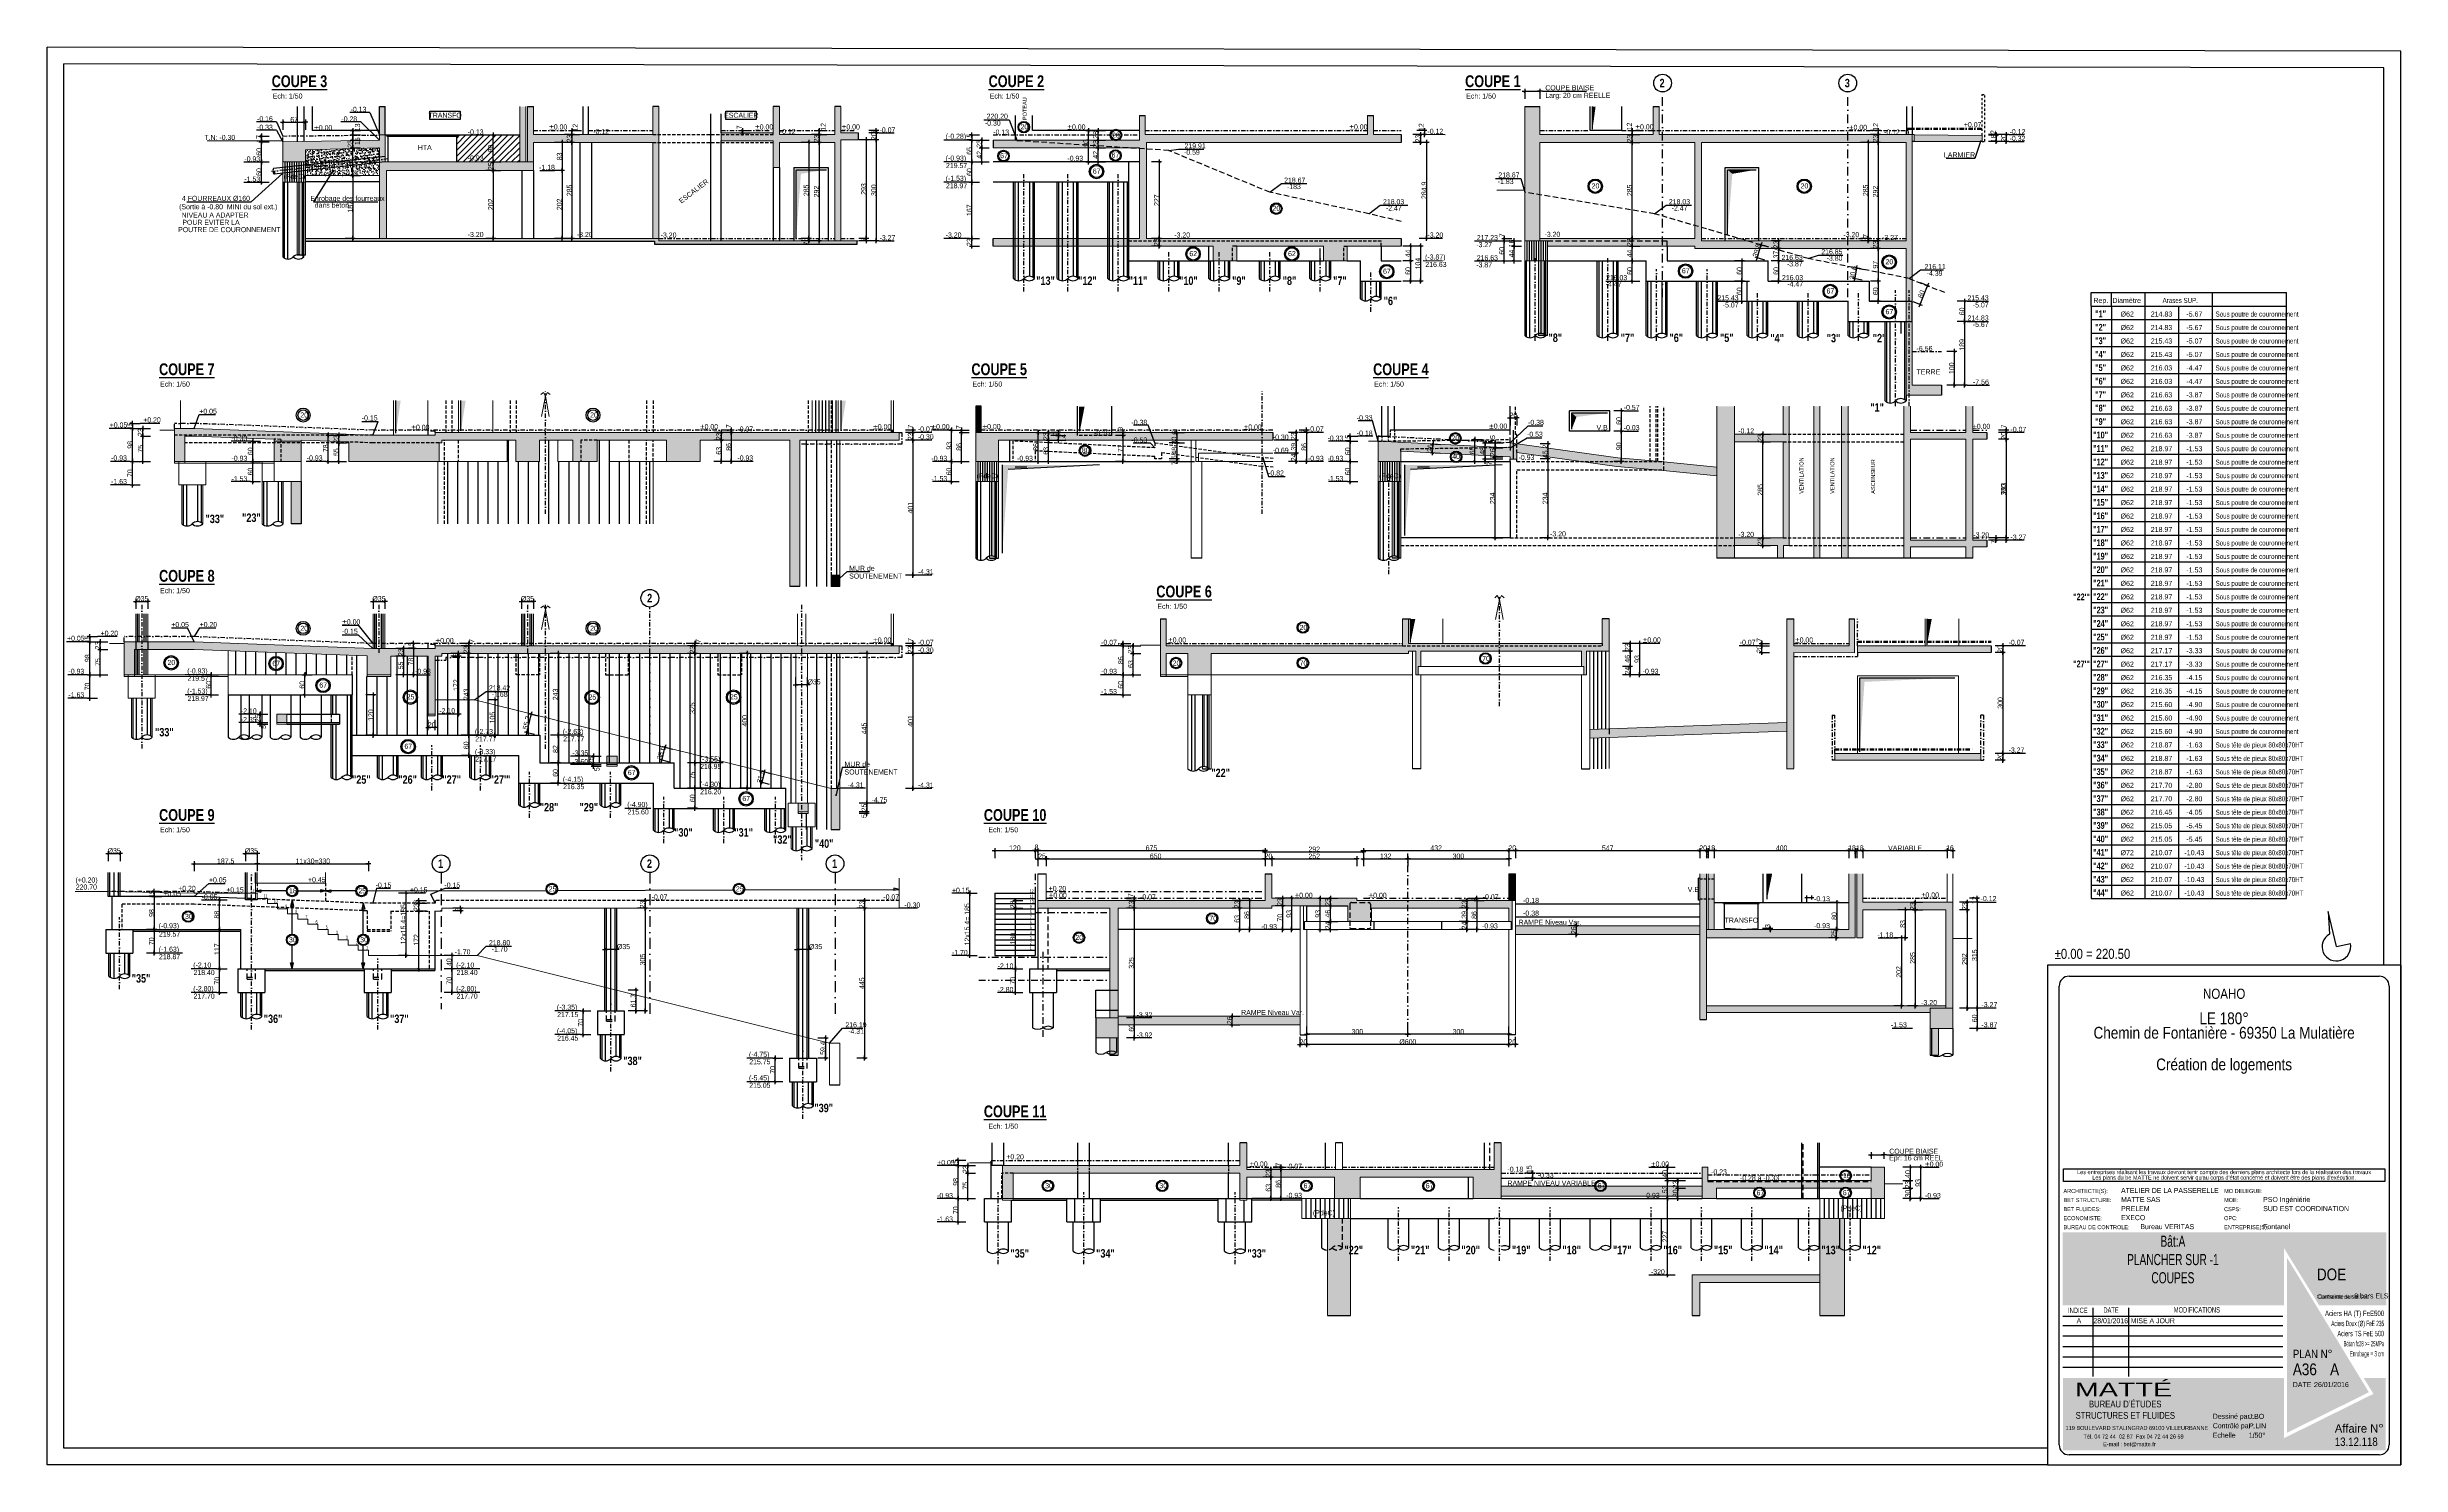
# Model space of a CAD drawing. Header units: centimetres. Extents: x 0 to 23018, y -29024 to -24812.
# Drawn here: x 16027 to 23018, y -29024 to -24812 of the extents above; entities that cross this region are included whole.
import ezdxf
from ezdxf.enums import TextEntityAlignment as Align

# ---------------------------------------------------------------- set-up
doc = ezdxf.new("R2010")
doc.units = ezdxf.units.CM
doc.header["$LTSCALE"] = 25.4
doc.header["$PDMODE"] = 1
doc.header["$PDSIZE"] = -2
for name, pattern in [('CACHE', [9.525, 6.35, -3.175]), ('CACHEX2', [19.05, 12.7, -6.35]), ('TIRETPTX2', [50.8, 25.4, -12.7, 0, -12.7])]:
    doc.linetypes.add(name, pattern=pattern)
for name, color, linetype in [('01-cartouche', 7, 'Continuous'), ('01-cartouche-cage A', 7, 'Continuous'), ('01_cote_gen', 4, 'Continuous'), ('01_linteaux', 2, 'Continuous'), ('01_murs_sup', 2, 'CACHEX2'), ('01_poch_BN', 9, 'Continuous'), ('01_poch_murs', 253, 'Continuous'), ('01_resv', 32, 'Continuous'), ('01_texte', 230, 'Continuous'), ('AA_COTES', 2, 'Continuous')]:
    doc.layers.add(name, color=color, linetype=linetype)
for name, color, linetype, lineweight in [('01_murs_coup', 5, 'Continuous', 60), ('01_PIEUX', 5, 'Continuous', 60), ('01_résv', 32, 'Continuous', 9)]:
    doc.layers.add(name, color=color, linetype=linetype, lineweight=lineweight)
doc.styles.add('ARIAL NA', font='ARIALN.TTF')
doc.styles.add('cartouche', font='ARIALN.TTF', dxfattribs={"width": 0.01})
doc.styles.add('impact', font='impact.ttf')
doc.styles.add('MATTE_TXT', font='arial.ttf')
doc.styles.add('STYLE2', font='ARIALN.TTF')
doc.styles.add('stylemattecart', font='ARIALN.TTF')
doc.dimstyles.new('JB50', dxfattribs={"dimscale": 0.1, "dimtxt": 150, "dimasz": 15, "dimexe": 0.1, "dimexo": 0.1, "dimgap": 0.09, "dimtad": 1, "dimdec": 1, "dimdsep": 46, "dimtxsty": 'STYLE2', "dimblk1": 'BOND_G', "dimblk2": 'BOND_D', "dimsah": 1, "dimcen": 1.5, "dimdle": 0.01, "dimse1": 1, "dimse2": 1, "dimclrd": 4, "dimclre": 2, "dimclrt": 6, "dimazin": 2, "dimtfac": 2.333333, "dimtdec": 1, "dimtix": 1, "dimtmove": 2, "dimatfit": 3, "dimldrblk": 'BOND_G', "dimfxl": 1, "dimtolj": 1, "dimtzin": 0, "dimarcsym": 0})
pattern_1 = [(50, (-10723.669, 4445.877), (18.218467, -1.5939086), [1.905, -20.955]), (355, (-10723.669, 4445.877), (-3.524342, 19.1056845), [1.524, -16.764058]), (100.451445, (-10722.15, 4445.744), (14.694125, 17.511775), [1.619001, -17.8090245]), (46.1842, (-10723.67, 4450.957), (27.107904, -4.204233), [2.8575, -31.4325]), (96.63556, (-10721.41, 4450.607), (23.740413, 24.742612), [2.428502, -26.71356]), (351.18415, (-10723.67, 4450.957), (23.740413, 24.742612), [2.285997, -25.145973]), (21, (-10721.129, 4449.687), (15.161439, -10.22652), [1.905, -20.955]), (326, (-10721.129, 4449.687), (6.180203, 18.418797), [1.524, -16.764]), (71.451445, (-10719.866, 4448.835), (21.341642, 8.192277), [1.619001, -17.808994]), (37.5, (-10723.669, 4445.877), (0.3088603, 8.4555039), [0, -16.5608, 0, -17.018, 0, -16.8275]), (7.5, (-10723.669, 4445.877), (6.6819663, 10.0180575), [0, -9.7028, 0, -16.1798, 0, -6.4135]), (327.5, (-10729.333, 4445.877), (13.5590595, -0.5728744), [0, -6.35, 0, -19.812, 0, -26.289]), (317.5, (-10731.873, 4445.877), (14.812918, 2.542649), [0, -8.255, 0, -13.1572, 0, -18.669])]

# ---------------------------------------------------------------- blocks, each defined once
blk = doc.blocks.new('cartstruc')
at = {"layer": '01-cartouche-cage A', "linetype": 'Continuous'}
h = blk.add_hatch(color=9, dxfattribs=at)
h.dxf.hatch_style = 2
h.paths.add_polyline_path([(-43.6, 691.3), (-1004.8, 691.3), (-1004.8, 473.8), (-347.3, 473.8), (-347.3, 644.1), (-242.5, 473.8), (-43.6, 473.8)])
h.paths.add_polyline_path([(-951, 670.1), (-407.9, 670.1), (-407.9, 498.5), (-951, 498.5)], flags=24)
h.paths.add_polyline_path([(-223.9, 590.8), (-105, 590.8), (-105, 608.8), (-223.9, 608.8)], flags=24)
h.paths.add_polyline_path([(-224.7, 609.7), (-105.7, 609.7), (-105.7, 627.7), (-224.7, 627.7)], flags=24)
h.paths.add_polyline_path([(-226.3, 624.9), (-64.8, 624.9), (-64.8, 652.4), (-226.3, 652.4)], flags=24)
h.paths.add_polyline_path([(-226.3, 646.9), (-85, 646.9), (-85, 674.3), (-226.3, 674.3)], flags=24)
h = blk.add_hatch(color=1, dxfattribs=at)
h.dxf.hatch_style = 2
h.paths.add_polyline_path([(-338.4, 615.7), (-338.4, 95.5), (-95.1, 215.8)])
h.paths.add_polyline_path([(-318.9, 264.4), (-190.8, 265.4), (-191.1, 303.5), (-319.2, 302.5)], flags=24)
h.paths.add_polyline_path([(-326.5, 202.5), (-70.2, 203.9), (-70.5, 265.1), (-326.9, 263.8)], flags=9)
h = blk.add_hatch(color=8, dxfattribs=at)
h.dxf.hatch_style = 2
h.paths.add_polyline_path([(-45, 258.5), (-110.7, 258.5), (-81.6, 211.1), (-347.1, 79.6), (-347.1, 258.5), (-1003.4, 258.5), (-1003.4, 43.7), (-45, 43.7)])
h.paths.add_polyline_path([(-202.1, 89.1), (-60, 89.1), (-60, 127.9), (-202.1, 127.9)], flags=24)
h.paths.add_polyline_path([(-999.3, 201), (-637.8, 201), (-637.8, 47), (-999.3, 47)], flags=24)
h.paths.add_polyline_path([(-978.3, 193.3), (-435, 193.3), (-435, 254.8), (-978.3, 254.8)], flags=24)
h.paths.add_polyline_path([(-559.9, 135.5), (-504.8, 135.5), (-504.8, 166.4), (-559.9, 166.4)], flags=24)
h.paths.add_polyline_path([(-203.2, 50.3), (-56.6, 50.3), (-56.6, 88.6), (-203.2, 88.6)], flags=24)
h.paths.add_polyline_path([(-457.1, 55), (-402.4, 55), (-402.4, 85.9), (-457.1, 85.9)], flags=24)
h.paths.add_polyline_path([(-458.8, 92.7), (-404.1, 92.7), (-404.1, 123.6), (-458.8, 123.6)], flags=24)
h.paths.add_polyline_path([(-557.8, 55.3), (-498.9, 55.3), (-498.9, 86.2), (-557.8, 86.2)], flags=24)
h.paths.add_polyline_path([(-550.6, 93.7), (-498.3, 93.7), (-498.3, 124.6), (-550.6, 124.6)], flags=24)
h.paths.add_polyline_path([(-459.9, 172.5), (-408.3, 172.5), (-408.3, 203.4), (-459.9, 203.4)], flags=24)
h.paths.add_polyline_path([(-547.6, 175), (-500.7, 175), (-500.7, 205.9), (-547.6, 205.9)], flags=24)
h.paths.add_polyline_path([(-562.3, 213.8), (-499.3, 213.8), (-499.3, 244.7), (-562.3, 244.7)], flags=8)
h.paths.add_polyline_path([(-458.6, 213), (-411.3, 213), (-411.3, 243.9), (-458.6, 243.9)], flags=24)
h.paths.add_polyline_path([(-457.7, 133.4), (-405.4, 133.4), (-405.4, 164.4), (-457.7, 164.4)], flags=24)
for p, q in [((0, 1485), (-1050, 1485)), ((-1050, 1485), (-1050, 0)), ((0, 0), (0, 1485)), ((-1050, 0), (0, 0))]:
    blk.add_line(p, q, dxfattribs=at)
at = {"layer": '01-cartouche-cage A', "color": 7, "linetype": 'Continuous'}
for p, q in [((-1015, 60), (-1015, 1422)), ((-985, 1452), (-65, 1452)), ((-35, 1422), (-35, 292.1)), ((-35, 292.1), (-35, 60)), ((-65, 30), (-985, 30))]:
    blk.add_line(p, q, dxfattribs=at)
at = {"layer": '01-cartouche-cage A', "color": 7}
for p, q in [((-1002.2, 879.3), (-48.1, 879.3)), ((-1002.2, 842.3), (-1002.2, 879.3)), ((-48.1, 842.3), (-1002.2, 842.3)), ((-48.1, 879.3), (-48.1, 842.3))]:
    blk.add_line(p, q, dxfattribs=at)
at = {"layer": '01-cartouche-cage A', "color": 8}
for p, q in [((-1003.6, 442.3), (-351, 442.3)), ((-914.7, 466.6), (-914.7, 263.2)), ((-809.1, 466.6), (-809.1, 263.2)), ((-1003.6, 414.4), (-351, 414.4)), ((-1003.6, 383.3), (-351, 383.3)), ((-1003.6, 352.2), (-351, 352.2)), ((-1003.6, 321.1), (-351, 321.1)), ((-1003.6, 290), (-351, 290))]:
    blk.add_line(p, q, dxfattribs=at)
at = {"layer": '01-cartouche-cage A', "color": 7, "linetype": 'Continuous'}
for centre, start, end in [((-985, 1422), 90, 180), ((-65, 1422), 0, 90), ((-985, 60), 180, 270), ((-65, 60), 270, 0)]:
    blk.add_arc(centre, 30, start, end, dxfattribs=at)
at = {"layer": '01-cartouche-cage A', "color": 7, "style": 'stylemattecart'}
for s, p in [('Les entreprises réalisant les travaux devront tenir compte des derniers plans architecte lors de la réalisation des travaux', (-525.1, 869.8)), ("Les plans du be MATTE ne doivent servir qu'au corps d'état concerné et doivent être des plans d'exécution.", (-525.1, 853.7))]:
    blk.add_text(s, height=12, dxfattribs=at).set_placement(p, align=Align.MIDDLE_CENTER)
at = {"layer": '01-cartouche-cage A', "color": 8, "style": 'cartouche'}
for s, p in [('ARCHITECTE(S):', (-1002.2, 807.7)), ('BET STRUCTURE:', (-1002.2, 780.9)), ('MO DELEGUE:', (-525.1, 807.7)), ('MOE:', (-525.1, 780.9)), ('BET FLUIDES:', (-1002.2, 753.9)), ('ECONOMISTE:', (-1002.2, 727.1)), ('BUREAU DE CONTROLE:', (-1002.2, 700.3)), ('OPC:', (-525.1, 727.1)), ('CSPS:', (-525.1, 753.9)), ('ENTREPRISE(S):', (-525.1, 700.3))]:
    blk.add_text(s, height=12, dxfattribs=at).set_placement(p)
at = {"layer": '01-cartouche-cage A', "color": 7, "style": 'stylemattecart'}
for s, height, p in [('Contrainte de sol:', 12, (-249.5, 493.8)), ('Contrainte sur le sol:', 12, (-246.5, 494.4)), ('Dessiné par :', 15, (-558.6, 137)), ('119 BOULEVARD STALINGRAD 69100 VILLEURBANNE', 12, (-995.8, 103.8)), ('Tél. 04 72 44  02 87  Fax 04 72 44 26 59', 12, (-942.6, 78.4)), ('Contrôlé par :', 15, (-558.6, 108.9)), ('Echelle         :', 15, (-558.6, 80.8)), ('E-mail : bet@matte.fr', 12, (-884.2, 55.6))]:
    blk.add_text(s, height=height, dxfattribs=at).set_placement(p)
for s, height, width, p, p2 in [('INDICE', 16, 0.941138, (-988.7, 451.3), (-930.3, 451.3)), ('DATE', 16, 0.922192, (-883.4, 452), (-838.3, 452)), ('MODIFICATIONS', 16, 0.943218, (-674.7, 452.8), (-537.3, 452.8)), ('Aciers HA (T) FeE500', 16, 0.978863, (-225.4, 442.3), (-49.9, 442.3)), ('Aciers Doux (Ø) FeE 235', 16, 0.76709, (-207, 412.3), (-49.9, 412.3)), ('Aciers TS FeE 500', 16, 0.901377, (-188.6, 382.3), (-49.9, 382.3)), ('Béton fc28 >= 25MPa', 16, 0.678142, (-170.1, 352.3), (-49.9, 352.3)), ('Enrobage = 3 cm', 16, 0.726904, (-151.7, 322.3), (-49.9, 322.3)), ('Affaire N°', 25, 1.15762, (-196.3, 96), (-51.1, 96))]:
    blk.add_text(s, height=height, dxfattribs=dict(at, width=width)).set_placement(p, p2, align=Align.FIT)
at = {"layer": '01-cartouche-cage A', "color": 255, "style": 'stylemattecart'}
for s, height, p in [('PLAN N°', 25, (-321, 317.2)), ('DATE :', 15, (-321, 231.2)), ('STRUCTURES ET FLUIDES', 20, (-966.1, 137.2)), ("BUREAU D'ÉTUDES", 20, (-926.6, 170.9))]:
    blk.add_text(s, height=height, dxfattribs=at).set_placement(p)
at = {"layer": '01-cartouche-cage A', "color": 255, "style": 'stylemattecart', "width": 1.812358}
blk.add_text('MATTÉ', height=41, dxfattribs=at).set_placement((-968, 203.6), (-679.6, 203.6), align=Align.FIT)
at = {"layer": '01-cartouche-cage A', "color": 7, "style": 'stylemattecart'}
for tag, height, p in [('NOMCLIENT', 30, (-525, 1399.6)), ('ADRESSE1CLIENT', 25, (-525, 1326.7)), ('ADRESSE2CLIENT', 25, (-525, 1283.9)), ('NOMAFFAIRE1', 45, (-525.1, 1189.8)), ('NOMAFFAIRE2', 45, (-525.1, 1110.4)), ('NOMAFFAIRE3', 45, (-525.1, 1031.7)), ('ADRESSE1AFFAIRE', 20, (-525.1, 943.3)), ('ADRESSE2AFFAIRE', 20, (-525.1, 909.2)), ('INDICE-A', 15, (-959.1, 428.4)), ('DATE-A', 15, (-861.9, 428.4)), ('INDICE-C', 15, (-959.1, 369.4)), ('INDICE-B', 15, (-959.1, 400.5)), ('DATE-C', 15, (-861.9, 369.4)), ('DATE-B', 15, (-861.9, 400.5)), ('INDICE-D', 15, (-959.1, 338.3)), ('INDICE-E', 15, (-959.1, 307.2)), ('INDICE-F', 15, (-959.1, 276.1)), ('DATE-D', 15, (-861.9, 338.3)), ('DATE-E', 15, (-861.9, 307.2)), ('DATE-F', 15, (-861.9, 276.1))]:
    blk.add_attdef(tag, text='', height=height, dxfattribs=at).set_placement(p, align=Align.MIDDLE_CENTER)
for tag, height, p in [('NOMARCHI', 15, (-831.1, 803.3)), ('BETSTRUCTURE', 15, (-831.1, 776.5)), ('BETFLUIDES', 15, (-831.1, 749.5)), ('CSPS', 15, (-408.9, 749.5)), ('MODEL', 15, (-408.9, 803.3)), ('MOE', 15, (-408.9, 776.5)), ('ECONOMISTE', 15, (-831.1, 722.7)), ('BDC', 15, (-831.1, 695.9)), ('OPC', 15, (-408.9, 722.7)), ('NOMENTREPRISE', 15, (-408.9, 695.9)), ('NUMBAT', 27, (-249.5, 614.7)), ('PHASE', 35, (-249.5, 537.9)), ('CONT-SOL', 12, (-138.6, 490.2)), ('NOMDESS', 15, (-451.8, 132.3)), ('NOMING', 15, (-451.8, 104.3)), ('ECH', 15, (-451.8, 76.3)), ('NUMAFF', 25, (-196.3, 48.9))]:
    blk.add_attdef(tag, text='', height=height, dxfattribs=at).set_placement(p, align=Align.BOTTOM_LEFT)
at = {"layer": '01-cartouche-cage A', "color": 7, "style": 'stylemattecart', "width": 0.8}
for tag, p in [('TITRTEPLAN1', (-677.3, 664.6)), ('TITRTEPLAN2', (-677.3, 610.2)), ('TITRTEPLAN3', (-677.3, 556)), ('TITRTEPLAN4', (-677.3, 501.4))]:
    blk.add_attdef(tag, text='', height=33, dxfattribs=at).set_placement(p, align=Align.MIDDLE_CENTER)
at = {"layer": '01-cartouche-cage A', "color": 7, "style": 'stylemattecart'}
for tag, p in [('MODIF-A', (-802.6, 428.4)), ('MODIF-B', (-802.6, 400.5)), ('MODIF-C', (-802.6, 369.4)), ('MODIF-D', (-802.6, 338.3)), ('MODIF-E', (-802.6, 307.2)), ('MODIF-F', (-802.6, 276.1))]:
    blk.add_attdef(tag, text='', height=15, dxfattribs=at).set_placement(p, align=Align.MIDDLE_LEFT)
at = {"layer": '01-cartouche-cage A', "color": 255, "style": 'stylemattecart'}
for tag, height, p in [('N°P', 35, (-321, 256)), ('IP', 35, (-210.3, 256)), ('DATEPLAN', 15, (-257.7, 226.8))]:
    blk.add_attdef(tag, text='', height=height, dxfattribs=at).set_placement(p, align=Align.BOTTOM_LEFT)
blk = doc.blocks.new('BOND_G')
at = {"layer": 'AA_COTES', "color": 0}
for p, q in [((5, 0), (-5, 0)), ((1.8, 1.8), (-1.8, -1.8)), ((0, -5), (0, 15))]:
    blk.add_line(p, q, dxfattribs=at)
blk = doc.blocks.new('BOND_D')
at = {"layer": 'AA_COTES', "color": 0}
for p, q in [((5, 0), (-5, 0)), ((-1.8, -1.8), (1.8, 1.8)), ((0, 5), (0, -15))]:
    blk.add_line(p, q, dxfattribs=at)
blk = doc.blocks.new('*D3')
at = {"layer": '01_cote_gen', "color": 4, "lineweight": -2, "ltscale": 3, "transparency": 16777216}
blk.add_line((21721.9, -25569.1), (21721.9, -25626.1), dxfattribs=at)
at = {"layer": 'Defpoints', "color": 0, "ltscale": 3, "transparency": 16777216}
for p in [(21466.9, -25567.6), (21616.9, -25627.6), (21721.9, -25627.6)]:
    blk.add_point(p, dxfattribs=at)
at = {"layer": '01_cote_gen', "color": 4, "lineweight": -2, "ltscale": 3, "transparency": 16777216, "xscale": 1.5, "yscale": 1.5, "zscale": 1.5}
for name, p, rotation in [('BOND_G', (21721.9, -25567.6), 90), ('BOND_D', (21721.9, -25627.6), 270)]:
    blk.add_blockref(name, p, dxfattribs=dict(at, rotation=rotation))
at = {"layer": '01_cote_gen', "color": 6, "ltscale": 3, "transparency": 16777216, "insert": (21714.2, -25597.6), "char_height": 15, "attachment_point": 5, "rotation": 90, "style": 'STYLE2'}
blk.add_mtext('\\A1;60', dxfattribs=at)
blk = doc.blocks.new('*D4')
at = {"layer": '01_cote_gen', "color": 4, "lineweight": -2, "ltscale": 3, "transparency": 16777216}
blk.add_line((21060.7, -25449.1), (21060.7, -25506.1), dxfattribs=at)
at = {"layer": 'Defpoints', "color": 0, "ltscale": 3, "transparency": 16777216}
for p in [(21038.8, -25507.6), (21060.7, -25507.6), (21233.5, -25447.6)]:
    blk.add_point(p, dxfattribs=at)
at = {"layer": '01_cote_gen', "color": 4, "lineweight": -2, "ltscale": 3, "transparency": 16777216, "xscale": 1.5, "yscale": 1.5, "zscale": 1.5}
for name, p, rotation in [('BOND_G', (21060.7, -25447.6), 90), ('BOND_D', (21060.7, -25507.6), 270)]:
    blk.add_blockref(name, p, dxfattribs=dict(at, rotation=rotation))
at = {"layer": '01_cote_gen', "color": 6, "ltscale": 3, "transparency": 16777216, "insert": (21053, -25477.6), "char_height": 15, "attachment_point": 5, "rotation": 90, "style": 'STYLE2'}
blk.add_mtext('\\A1;60', dxfattribs=at)
blk = doc.blocks.new('*D5')
at = {"layer": '01_cote_gen', "color": 4, "lineweight": -2, "ltscale": 3, "transparency": 16777216}
blk.add_line((21465, -25509.1), (21465, -25566.1), dxfattribs=at)
at = {"layer": 'Defpoints', "color": 0, "ltscale": 3, "transparency": 16777216}
for p in [(21429.2, -25507.6), (21429.2, -25567.6), (21465, -25567.6)]:
    blk.add_point(p, dxfattribs=at)
at = {"layer": '01_cote_gen', "color": 4, "lineweight": -2, "ltscale": 3, "transparency": 16777216, "xscale": 1.5, "yscale": 1.5, "zscale": 1.5}
for name, p, rotation in [('BOND_G', (21465, -25507.6), 90), ('BOND_D', (21465, -25567.6), 270)]:
    blk.add_blockref(name, p, dxfattribs=dict(at, rotation=rotation))
at = {"layer": '01_cote_gen', "color": 6, "ltscale": 3, "transparency": 16777216, "insert": (21457.3, -25537.6), "char_height": 15, "attachment_point": 5, "rotation": 90, "style": 'STYLE2'}
blk.add_mtext('\\A1;60', dxfattribs=at)
blk = doc.blocks.new('*D6')
at = {"layer": '01_cote_gen', "color": 4, "lineweight": -2, "ltscale": 3, "transparency": 16777216}
blk.add_line((20383.8, -25446.1), (20383.8, -25405.1), dxfattribs=at)
at = {"layer": 'Defpoints', "color": 0, "ltscale": 3, "transparency": 16777216}
for p in [(20383.8, -25403.6), (20400.9, -25403.6), (20423.2, -25447.6)]:
    blk.add_point(p, dxfattribs=at)
at = {"layer": '01_cote_gen', "color": 4, "lineweight": -2, "ltscale": 3, "transparency": 16777216, "xscale": 1.5, "yscale": 1.5, "zscale": 1.5}
for name, p, rotation in [('BOND_D', (20383.8, -25403.6), 90), ('BOND_G', (20383.8, -25447.6), 270)]:
    blk.add_blockref(name, p, dxfattribs=dict(at, rotation=rotation))
at = {"layer": '01_cote_gen', "color": 6, "ltscale": 3, "transparency": 16777216, "insert": (20376.3, -25425.6), "char_height": 15, "attachment_point": 5, "rotation": 90, "style": 'STYLE2'}
blk.add_mtext('\\A1;44', dxfattribs=at)
blk = doc.blocks.new('*D7')
at = {"layer": '01_cote_gen', "color": 4, "lineweight": -2, "ltscale": 3, "transparency": 16777216}
blk.add_line((21060.7, -25566.1), (21060.7, -25509.1), dxfattribs=at)
at = {"layer": 'Defpoints', "color": 0, "ltscale": 3, "transparency": 16777216}
for p in [(21060.7, -25507.6), (21076, -25507.6), (21076, -25567.6)]:
    blk.add_point(p, dxfattribs=at)
at = {"layer": '01_cote_gen', "color": 4, "lineweight": -2, "ltscale": 3, "transparency": 16777216, "xscale": 1.5, "yscale": 1.5, "zscale": 1.5}
for name, p, rotation in [('BOND_D', (21060.7, -25507.6), 90), ('BOND_G', (21060.7, -25567.6), 270)]:
    blk.add_blockref(name, p, dxfattribs=dict(at, rotation=rotation))
at = {"layer": '01_cote_gen', "color": 6, "ltscale": 3, "transparency": 16777216, "insert": (21053, -25537.6), "char_height": 15, "attachment_point": 5, "rotation": 90, "style": 'STYLE2'}
blk.add_mtext('\\A1;60', dxfattribs=at)
blk = doc.blocks.new('*D8')
at = {"layer": '01_cote_gen', "color": 4, "lineweight": -2, "ltscale": 3, "transparency": 16777216}
blk.add_line((20734.7, -25506.1), (20734.7, -25449.1), dxfattribs=at)
at = {"layer": 'Defpoints', "color": 0, "ltscale": 3, "transparency": 16777216}
for p in [(20734.7, -25447.6), (21555.9, -25447.6), (21555.9, -25507.6)]:
    blk.add_point(p, dxfattribs=at)
at = {"layer": '01_cote_gen', "color": 4, "lineweight": -2, "ltscale": 3, "transparency": 16777216, "xscale": 1.5, "yscale": 1.5, "zscale": 1.5}
for name, p, rotation in [('BOND_D', (20734.7, -25447.6), 90), ('BOND_G', (20734.7, -25507.6), 270)]:
    blk.add_blockref(name, p, dxfattribs=dict(at, rotation=rotation))
at = {"layer": '01_cote_gen', "color": 6, "ltscale": 3, "transparency": 16777216, "insert": (20727, -25477.6), "char_height": 15, "attachment_point": 5, "rotation": 90, "style": 'STYLE2'}
blk.add_mtext('\\A1;60', dxfattribs=at)
blk = doc.blocks.new('*D9')
at = {"layer": '01_cote_gen', "color": 4, "lineweight": -2, "ltscale": 3, "transparency": 16777216}
blk.add_line((21169.7, -25449.1), (21169.7, -25506.1), dxfattribs=at)
at = {"layer": 'Defpoints', "color": 0, "ltscale": 3, "transparency": 16777216}
for p in [(21139, -25447.6), (21154.3, -25507.6), (21169.7, -25507.6)]:
    blk.add_point(p, dxfattribs=at)
at = {"layer": '01_cote_gen', "color": 4, "lineweight": -2, "ltscale": 3, "transparency": 16777216, "xscale": 1.5, "yscale": 1.5, "zscale": 1.5}
for name, p, rotation in [('BOND_G', (21169.7, -25447.6), 90), ('BOND_D', (21169.7, -25507.6), 270)]:
    blk.add_blockref(name, p, dxfattribs=dict(at, rotation=rotation))
at = {"layer": '01_cote_gen', "color": 6, "ltscale": 3, "transparency": 16777216, "insert": (21162, -25477.6), "char_height": 15, "attachment_point": 5, "rotation": 90, "style": 'STYLE2'}
blk.add_mtext('\\A1;60', dxfattribs=at)
blk = doc.blocks.new('*D10')
at = {"layer": '01_cote_gen', "color": 4, "lineweight": -2, "ltscale": 3, "transparency": 16777216}
for p, q in [((21395.2, -25500.5), (21394.9, -25502)), ((21401.4, -25469), (21395.5, -25499.1)), ((21401.7, -25467.5), (21401.9, -25466.1))]:
    blk.add_line(p, q, dxfattribs=at)
at = {"layer": 'Defpoints', "color": 0, "ltscale": 3, "transparency": 16777216}
for p in [(21395.5, -25499.1), (21439, -25507.6), (21444.9, -25477.6)]:
    blk.add_point(p, dxfattribs=at)
at = {"layer": '01_cote_gen', "color": 4, "lineweight": -2, "ltscale": 3, "transparency": 16777216, "xscale": 1.5, "yscale": 1.5, "zscale": 1.5}
for name, p, rotation in [('BOND_D', (21395.5, -25499.1), 78.87382500856232), ('BOND_G', (21401.4, -25469), 258.8738250085623)]:
    blk.add_blockref(name, p, dxfattribs=dict(at, rotation=rotation))
at = {"layer": '01_cote_gen', "color": 6, "ltscale": 3, "transparency": 16777216, "insert": (21390.9, -25482.6), "char_height": 15, "attachment_point": 5, "rotation": 78.87383, "style": 'STYLE2'}
blk.add_mtext('\\A1;30.6', dxfattribs=at)
blk = doc.blocks.new('*D11')
at = {"layer": '01_cote_gen', "color": 4, "lineweight": -2, "ltscale": 3, "transparency": 16777216}
blk.add_line((21106.8, -25436.7), (21117.1, -25401.4), dxfattribs=at)
at = {"layer": 'Defpoints', "color": 0, "ltscale": 3, "transparency": 16777216}
for p in [(21117.5, -25399.9), (21150.1, -25409.5), (21139, -25447.6)]:
    blk.add_point(p, dxfattribs=at)
at = {"layer": '01_cote_gen', "color": 4, "lineweight": -2, "ltscale": 3, "transparency": 16777216, "xscale": 1.5, "yscale": 1.5, "zscale": 1.5}
for name, p, rotation in [('BOND_G', (21106.4, -25438.1), 253.7405124694274), ('BOND_D', (21117.5, -25399.9), 73.74051246942736)]:
    blk.add_blockref(name, p, dxfattribs=dict(at, rotation=rotation))
at = {"layer": '01_cote_gen', "color": 6, "ltscale": 3, "transparency": 16777216, "insert": (21104.6, -25416.9), "char_height": 15, "attachment_point": 5, "rotation": 73.74051, "style": 'STYLE2'}
blk.add_mtext('\\A1;39.8', dxfattribs=at)
blk = doc.blocks.new('*D12')
at = {"layer": '01_cote_gen', "color": 4, "lineweight": -2, "ltscale": 3, "transparency": 16777216}
blk.add_line((21611.2, -25522.6), (21590.3, -25575.6), dxfattribs=at)
at = {"layer": 'Defpoints', "color": 0, "ltscale": 3, "transparency": 16777216}
for p in [(21587.9, -25511.8), (21566, -25567.6), (21589.8, -25577)]:
    blk.add_point(p, dxfattribs=at)
at = {"layer": '01_cote_gen', "color": 4, "lineweight": -2, "ltscale": 3, "transparency": 16777216, "xscale": 1.5, "yscale": 1.5, "zscale": 1.5}
for name, p, rotation in [('BOND_G', (21611.7, -25521.2), 68.52863167608554), ('BOND_D', (21589.8, -25577), 248.5286316760856)]:
    blk.add_blockref(name, p, dxfattribs=dict(at, rotation=rotation))
at = {"layer": '01_cote_gen', "color": 6, "ltscale": 3, "transparency": 16777216, "insert": (21593.6, -25546.3), "char_height": 15, "attachment_point": 5, "rotation": 68.52863, "style": 'STYLE2'}
blk.add_mtext('\\A1;60', dxfattribs=at)
blk = doc.blocks.new('*D13')
at = {"color": 4, "lineweight": -2, "transparency": 16777216}
blk.add_line((21465, -25412.1), (21465, -25506.1), dxfattribs=at)
at = {"layer": 'Defpoints', "color": 0, "transparency": 16777216}
for p in [(21458.3, -25410.6), (21442.5, -25507.6), (21465, -25507.6)]:
    blk.add_point(p, dxfattribs=at)
at = {"color": 4, "lineweight": -2, "transparency": 16777216, "xscale": 1.5, "yscale": 1.5, "zscale": 1.5}
for name, p, rotation in [('BOND_G', (21465, -25410.6), 90), ('BOND_D', (21465, -25507.6), 270)]:
    blk.add_blockref(name, p, dxfattribs=dict(at, rotation=rotation))
at = {"color": 6, "transparency": 16777216, "insert": (21457.3, -25459.1), "char_height": 15, "attachment_point": 5, "rotation": 90, "style": 'STYLE2'}
blk.add_mtext('\\A1;97', dxfattribs=at)
blk = doc.blocks.new('*D14')
at = {"color": 4, "lineweight": -2, "transparency": 16777216}
blk.add_line((21465, -25389.1), (21465, -25409.1), dxfattribs=at)
at = {"layer": 'Defpoints', "color": 0, "transparency": 16777216}
for p in [(21450, -25387.6), (21450, -25410.6), (21465, -25410.6)]:
    blk.add_point(p, dxfattribs=at)
at = {"color": 4, "lineweight": -2, "transparency": 16777216, "xscale": 1.5, "yscale": 1.5, "zscale": 1.5}
for name, p, rotation in [('BOND_G', (21465, -25387.6), 90), ('BOND_D', (21465, -25410.6), 270)]:
    blk.add_blockref(name, p, dxfattribs=dict(at, rotation=rotation))
at = {"color": 6, "transparency": 16777216, "insert": (21457.3, -25399.1), "char_height": 15, "attachment_point": 5, "rotation": 90, "style": 'STYLE2'}
blk.add_mtext('\\A1;23', dxfattribs=at)
blk = doc.blocks.new('*D15')
at = {"color": 4, "lineweight": -2, "transparency": 16777216}
blk.add_line((21435.5, -25382.1), (21435.5, -25386.1), dxfattribs=at)
at = {"layer": 'Defpoints', "color": 0, "transparency": 16777216}
for p in [(21417.1, -25380.6), (21417.1, -25387.6), (21435.5, -25387.6)]:
    blk.add_point(p, dxfattribs=at)
at = {"color": 4, "lineweight": -2, "transparency": 16777216, "xscale": 1.5, "yscale": 1.5, "zscale": 1.5}
for name, p, rotation in [('BOND_G', (21435.5, -25380.6), 90), ('BOND_D', (21435.5, -25387.6), 270)]:
    blk.add_blockref(name, p, dxfattribs=dict(at, rotation=rotation))
at = {"color": 6, "transparency": 16777216, "insert": (21428, -25373.7), "char_height": 15, "attachment_point": 5, "rotation": 90, "style": 'STYLE2'}
blk.add_mtext('\\A1;7', dxfattribs=at)
blk = doc.blocks.new('*D16')
at = {"color": 4, "lineweight": -2, "transparency": 16777216}
blk.add_line((21465, -25074.1), (21465, -25094.1), dxfattribs=at)
at = {"layer": 'Defpoints', "color": 0, "transparency": 16777216}
for p in [(21465, -25095.6), (21467.3, -25072.6), (21467.3, -25095.6)]:
    blk.add_point(p, dxfattribs=at)
at = {"color": 4, "lineweight": -2, "transparency": 16777216, "xscale": 1.5, "yscale": 1.5, "zscale": 1.5}
for name, p, rotation in [('BOND_G', (21465, -25072.6), 90), ('BOND_D', (21465, -25095.6), 270)]:
    blk.add_blockref(name, p, dxfattribs=dict(at, rotation=rotation))
at = {"color": 6, "transparency": 16777216, "insert": (21457.3, -25084.1), "char_height": 15, "attachment_point": 5, "rotation": 90, "style": 'STYLE2'}
blk.add_mtext('\\A1;23', dxfattribs=at)
blk = doc.blocks.new('*D17')
at = {"color": 4, "lineweight": -2, "transparency": 16777216}
blk.add_line((21465, -25097.1), (21465, -25386.1), dxfattribs=at)
at = {"layer": 'Defpoints', "color": 0, "transparency": 16777216}
for p in [(21501, -25095.6), (21465, -25387.6), (21488.7, -25387.6)]:
    blk.add_point(p, dxfattribs=at)
at = {"color": 4, "lineweight": -2, "transparency": 16777216, "xscale": 1.5, "yscale": 1.5, "zscale": 1.5}
for name, p, rotation in [('BOND_G', (21465, -25095.6), 90), ('BOND_D', (21465, -25387.6), 270)]:
    blk.add_blockref(name, p, dxfattribs=dict(at, rotation=rotation))
at = {"color": 6, "transparency": 16777216, "insert": (21457.3, -25241.6), "char_height": 15, "attachment_point": 5, "rotation": 90, "style": 'STYLE2'}
blk.add_mtext('\\A1;292', dxfattribs=at)
blk = doc.blocks.new('*D18')
at = {"color": 4, "lineweight": -2, "transparency": 16777216}
blk.add_line((21465, -25062.1), (21465, -25071.1), dxfattribs=at)
at = {"layer": 'Defpoints', "color": 0, "transparency": 16777216}
for p in [(21422.5, -25060.6), (21422.5, -25072.6), (21465, -25072.6)]:
    blk.add_point(p, dxfattribs=at)
at = {"color": 4, "lineweight": -2, "transparency": 16777216, "xscale": 1.5, "yscale": 1.5, "zscale": 1.5}
for name, p, rotation in [('BOND_G', (21465, -25060.6), 90), ('BOND_D', (21465, -25072.6), 270)]:
    blk.add_blockref(name, p, dxfattribs=dict(at, rotation=rotation))
at = {"color": 6, "transparency": 16777216, "insert": (21457.5, -25049.4), "char_height": 15, "attachment_point": 5, "rotation": 90, "style": 'STYLE2'}
blk.add_mtext('\\A1;12', dxfattribs=at)
blk = doc.blocks.new('*D19')
at = {"color": 4, "lineweight": -2, "transparency": 16777216}
blk.add_line((21435.5, -25097.1), (21435.5, -25379.1), dxfattribs=at)
at = {"layer": 'Defpoints', "color": 0, "transparency": 16777216}
for p in [(21429.4, -25095.6), (21413, -25380.6), (21435.5, -25380.6)]:
    blk.add_point(p, dxfattribs=at)
at = {"color": 4, "lineweight": -2, "transparency": 16777216, "xscale": 1.5, "yscale": 1.5, "zscale": 1.5}
for name, p, rotation in [('BOND_G', (21435.5, -25095.6), 90), ('BOND_D', (21435.5, -25380.6), 270)]:
    blk.add_blockref(name, p, dxfattribs=dict(at, rotation=rotation))
at = {"color": 6, "transparency": 16777216, "insert": (21427.8, -25238.1), "char_height": 15, "attachment_point": 5, "rotation": 90, "style": 'STYLE2'}
blk.add_mtext('\\A1;285', dxfattribs=at)
blk = doc.blocks.new('*D20')
at = {"color": 4, "lineweight": -2, "transparency": 16777216}
blk.add_line((21721.9, -25629.1), (21721.9, -25815.1), dxfattribs=at)
at = {"layer": 'Defpoints', "color": 0, "transparency": 16777216}
for p in [(21763.5, -25627.6), (21707.4, -25816.6), (21721.9, -25816.6)]:
    blk.add_point(p, dxfattribs=at)
at = {"color": 4, "lineweight": -2, "transparency": 16777216, "xscale": 1.5, "yscale": 1.5, "zscale": 1.5}
for name, p, rotation in [('BOND_G', (21721.9, -25627.6), 90), ('BOND_D', (21721.9, -25816.6), 270)]:
    blk.add_blockref(name, p, dxfattribs=dict(at, rotation=rotation))
at = {"color": 6, "transparency": 16777216, "insert": (21714.2, -25696.9), "char_height": 15, "attachment_point": 5, "rotation": 90, "style": 'STYLE2'}
blk.add_mtext('\\A1;189', dxfattribs=at)
blk = doc.blocks.new('*D21')
at = {"color": 4, "lineweight": -2, "transparency": 16777216}
blk.add_line((21691.3, -25718.1), (21691.3, -25815.1), dxfattribs=at)
at = {"layer": 'Defpoints', "color": 0, "transparency": 16777216}
for p in [(21691.2, -25716.6), (21687, -25816.6), (21691.3, -25816.6)]:
    blk.add_point(p, dxfattribs=at)
at = {"color": 4, "lineweight": -2, "transparency": 16777216, "xscale": 1.5, "yscale": 1.5, "zscale": 1.5}
for name, p, rotation in [('BOND_G', (21691.3, -25716.6), 90), ('BOND_D', (21691.3, -25816.6), 270)]:
    blk.add_blockref(name, p, dxfattribs=dict(at, rotation=rotation))
at = {"color": 6, "transparency": 16777216, "insert": (21683.6, -25766.6), "char_height": 15, "attachment_point": 5, "rotation": 90, "style": 'STYLE2'}
blk.add_mtext('\\A1;100', dxfattribs=at)
blk = doc.blocks.new('*D22')
at = {"color": 4, "lineweight": -2, "transparency": 16777216}
blk.add_line((21169.7, -25389.1), (21169.7, -25409.1), dxfattribs=at)
at = {"layer": 'Defpoints', "color": 0, "transparency": 16777216}
for p in [(21169.3, -25387.6), (21169.7, -25410.6), (21184.8, -25410.6)]:
    blk.add_point(p, dxfattribs=at)
at = {"color": 4, "lineweight": -2, "transparency": 16777216, "xscale": 1.5, "yscale": 1.5, "zscale": 1.5}
for name, p, rotation in [('BOND_G', (21169.7, -25387.6), 90), ('BOND_D', (21169.7, -25410.6), 270)]:
    blk.add_blockref(name, p, dxfattribs=dict(at, rotation=rotation))
at = {"color": 6, "transparency": 16777216, "insert": (21162, -25399.1), "char_height": 15, "attachment_point": 5, "rotation": 90, "style": 'STYLE2'}
blk.add_mtext('\\A1;23', dxfattribs=at)
blk = doc.blocks.new('*D23')
at = {"color": 4, "lineweight": -2, "transparency": 16777216}
blk.add_line((21169.7, -25412.1), (21169.7, -25446.1), dxfattribs=at)
at = {"layer": 'Defpoints', "color": 0, "transparency": 16777216}
for p in [(21133.2, -25410.6), (21147.2, -25447.6), (21169.7, -25447.6)]:
    blk.add_point(p, dxfattribs=at)
at = {"color": 4, "lineweight": -2, "transparency": 16777216, "xscale": 1.5, "yscale": 1.5, "zscale": 1.5}
for name, p, rotation in [('BOND_G', (21169.7, -25410.6), 90), ('BOND_D', (21169.7, -25447.6), 270)]:
    blk.add_blockref(name, p, dxfattribs=dict(at, rotation=rotation))
at = {"color": 6, "transparency": 16777216, "insert": (21162, -25429.1), "char_height": 15, "attachment_point": 5, "rotation": 90, "style": 'STYLE2'}
blk.add_mtext('\\A1;37', dxfattribs=at)
blk = doc.blocks.new('*D24')
at = {"layer": '01_cote_gen', "color": 4, "lineweight": -2, "transparency": 16777216}
blk.add_line((20355, -25446.1), (20355, -25389.1), dxfattribs=at)
at = {"layer": 'Defpoints', "color": 0, "transparency": 16777216}
for p in [(20355, -25387.6), (20416, -25387.6), (20416, -25447.6)]:
    blk.add_point(p, dxfattribs=at)
at = {"layer": '01_cote_gen', "color": 4, "lineweight": -2, "transparency": 16777216, "xscale": 1.5, "yscale": 1.5, "zscale": 1.5}
for name, p, rotation in [('BOND_D', (20355, -25387.6), 90), ('BOND_G', (20355, -25447.6), 270)]:
    blk.add_blockref(name, p, dxfattribs=dict(at, rotation=rotation))
at = {"layer": '01_cote_gen', "color": 6, "transparency": 16777216, "insert": (20347.3, -25417.6), "char_height": 15, "attachment_point": 5, "rotation": 90, "style": 'STYLE2'}
blk.add_mtext('\\A1;60', dxfattribs=at)
blk = doc.blocks.new('*D25')
at = {"layer": '01_cote_gen', "color": 4, "lineweight": -2, "transparency": 16777216}
for p, q in [((20383.8, -25386.1), (20383.8, -25384.6)), ((20383.8, -25387.6), (20383.8, -25403.6)), ((20383.8, -25405.1), (20383.8, -25406.6))]:
    blk.add_line(p, q, dxfattribs=at)
at = {"layer": 'Defpoints', "color": 0, "transparency": 16777216}
for p in [(20383.8, -25403.6), (20483, -25387.6), (20483, -25403.6)]:
    blk.add_point(p, dxfattribs=at)
at = {"layer": '01_cote_gen', "color": 4, "lineweight": -2, "transparency": 16777216, "xscale": 1.5, "yscale": 1.5, "zscale": 1.5}
for name, p, rotation in [('BOND_G', (20383.8, -25387.6), 270), ('BOND_D', (20383.8, -25403.6), 90)]:
    blk.add_blockref(name, p, dxfattribs=dict(at, rotation=rotation))
at = {"layer": '01_cote_gen', "color": 6, "transparency": 16777216, "insert": (20376.1, -25395.6), "char_height": 15, "attachment_point": 5, "rotation": 90, "style": 'STYLE2'}
blk.add_mtext('\\A1;16', dxfattribs=at)
blk = doc.blocks.new('*D26')
at = {"layer": '01_cote_gen', "color": 4, "lineweight": -2, "transparency": 16777216}
blk.add_line((20355, -25386.1), (20355, -25382.1), dxfattribs=at)
at = {"layer": 'Defpoints', "color": 0, "transparency": 16777216}
for p in [(20355, -25380.6), (20443.4, -25380.6), (20443.4, -25387.6)]:
    blk.add_point(p, dxfattribs=at)
at = {"layer": '01_cote_gen', "color": 4, "lineweight": -2, "transparency": 16777216, "xscale": 1.5, "yscale": 1.5, "zscale": 1.5}
for name, p, rotation in [('BOND_D', (20355, -25380.6), 90), ('BOND_G', (20355, -25387.6), 270)]:
    blk.add_blockref(name, p, dxfattribs=dict(at, rotation=rotation))
at = {"layer": '01_cote_gen', "color": 6, "transparency": 16777216, "insert": (20347.5, -25371.5), "char_height": 15, "attachment_point": 5, "rotation": 90, "style": 'STYLE2'}
blk.add_mtext('\\A1;7', dxfattribs=at)
blk = doc.blocks.new('*D27')
at = {"layer": '01_cote_gen', "color": 4, "lineweight": -2, "transparency": 16777216}
blk.add_line((20734.7, -25446.1), (20734.7, -25405.1), dxfattribs=at)
at = {"layer": 'Defpoints', "color": 0, "transparency": 16777216}
for p in [(20734.7, -25403.6), (20757.2, -25403.6), (20757.2, -25447.6)]:
    blk.add_point(p, dxfattribs=at)
at = {"layer": '01_cote_gen', "color": 4, "lineweight": -2, "transparency": 16777216, "xscale": 1.5, "yscale": 1.5, "zscale": 1.5}
for name, p, rotation in [('BOND_D', (20734.7, -25403.6), 90), ('BOND_G', (20734.7, -25447.6), 270)]:
    blk.add_blockref(name, p, dxfattribs=dict(at, rotation=rotation))
at = {"layer": '01_cote_gen', "color": 6, "transparency": 16777216, "insert": (20727.2, -25425.6), "char_height": 15, "attachment_point": 5, "rotation": 90, "style": 'STYLE2'}
blk.add_mtext('\\A1;44', dxfattribs=at)
blk = doc.blocks.new('*D28')
at = {"layer": '01_cote_gen', "color": 4, "lineweight": -2, "transparency": 16777216}
blk.add_line((20734.7, -25402.1), (20734.7, -25382.1), dxfattribs=at)
at = {"layer": 'Defpoints', "color": 0, "transparency": 16777216}
for p in [(20734.7, -25380.6), (20757.2, -25380.6), (20757.2, -25403.6)]:
    blk.add_point(p, dxfattribs=at)
at = {"layer": '01_cote_gen', "color": 4, "lineweight": -2, "transparency": 16777216, "xscale": 1.5, "yscale": 1.5, "zscale": 1.5}
for name, p, rotation in [('BOND_D', (20734.7, -25380.6), 90), ('BOND_G', (20734.7, -25403.6), 270)]:
    blk.add_blockref(name, p, dxfattribs=dict(at, rotation=rotation))
at = {"layer": '01_cote_gen', "color": 6, "transparency": 16777216, "insert": (20727, -25392.1), "char_height": 15, "attachment_point": 5, "rotation": 90, "style": 'STYLE2'}
blk.add_mtext('\\A1;23', dxfattribs=at)
blk = doc.blocks.new('*D29')
at = {"layer": '01_cote_gen', "color": 4, "lineweight": -2, "transparency": 16777216}
blk.add_line((20734.7, -25379.1), (20734.7, -25097.1), dxfattribs=at)
at = {"layer": 'Defpoints', "color": 0, "transparency": 16777216}
for p in [(20731.5, -25095.6), (20734.7, -25095.6), (20757.2, -25380.6)]:
    blk.add_point(p, dxfattribs=at)
at = {"layer": '01_cote_gen', "color": 4, "lineweight": -2, "transparency": 16777216, "xscale": 1.5, "yscale": 1.5, "zscale": 1.5}
for name, p, rotation in [('BOND_D', (20734.7, -25095.6), 90), ('BOND_G', (20734.7, -25380.6), 270)]:
    blk.add_blockref(name, p, dxfattribs=dict(at, rotation=rotation))
at = {"layer": '01_cote_gen', "color": 6, "transparency": 16777216, "insert": (20727, -25238.1), "char_height": 15, "attachment_point": 5, "rotation": 90, "style": 'STYLE2'}
blk.add_mtext('\\A1;285', dxfattribs=at)
blk = doc.blocks.new('*D30')
at = {"layer": '01_cote_gen', "color": 4, "lineweight": -2, "transparency": 16777216}
blk.add_line((20734.7, -25094.1), (20734.7, -25074.1), dxfattribs=at)
at = {"layer": 'Defpoints', "color": 0, "transparency": 16777216}
for p in [(20734.7, -25072.6), (20781.9, -25072.6), (20781.9, -25095.6)]:
    blk.add_point(p, dxfattribs=at)
at = {"layer": '01_cote_gen', "color": 4, "lineweight": -2, "transparency": 16777216, "xscale": 1.5, "yscale": 1.5, "zscale": 1.5}
for name, p, rotation in [('BOND_D', (20734.7, -25072.6), 90), ('BOND_G', (20734.7, -25095.6), 270)]:
    blk.add_blockref(name, p, dxfattribs=dict(at, rotation=rotation))
at = {"layer": '01_cote_gen', "color": 6, "transparency": 16777216, "insert": (20727, -25084.1), "char_height": 15, "attachment_point": 5, "rotation": 90, "style": 'STYLE2'}
blk.add_mtext('\\A1;23', dxfattribs=at)
blk = doc.blocks.new('*D31')
at = {"layer": '01_cote_gen', "color": 4, "lineweight": -2, "transparency": 16777216}
blk.add_line((20734.7, -25071.1), (20734.7, -25062.1), dxfattribs=at)
at = {"layer": 'Defpoints', "color": 0, "transparency": 16777216}
for p in [(20734.7, -25060.6), (20757.2, -25060.6), (20757.2, -25072.6)]:
    blk.add_point(p, dxfattribs=at)
at = {"layer": '01_cote_gen', "color": 4, "lineweight": -2, "transparency": 16777216, "xscale": 1.5, "yscale": 1.5, "zscale": 1.5}
for name, p, rotation in [('BOND_D', (20734.7, -25060.6), 90), ('BOND_G', (20734.7, -25072.6), 270)]:
    blk.add_blockref(name, p, dxfattribs=dict(at, rotation=rotation))
at = {"layer": '01_cote_gen', "color": 6, "transparency": 16777216, "insert": (20726.4, -25048), "char_height": 15, "attachment_point": 5, "rotation": 90, "style": 'STYLE2'}
blk.add_mtext('\\A1;12', dxfattribs=at)
blk = doc.blocks.new('*D32')
at = {"layer": '01_cote_gen', "color": 4, "lineweight": -2, "transparency": 16777216}
for p, q in [((21815.5, -25071.1), (21815.5, -25069.6)), ((21815.5, -25074.6), (21815.5, -25072.6)), ((21815.5, -25076.1), (21815.5, -25077.6))]:
    blk.add_line(p, q, dxfattribs=at)
at = {"layer": 'Defpoints', "color": 0, "transparency": 16777216}
for p in [(21566, -25072.6), (21774, -25074.6), (21815.5, -25072.6)]:
    blk.add_point(p, dxfattribs=at)
at = {"layer": '01_cote_gen', "color": 4, "lineweight": -2, "transparency": 16777216, "xscale": 1.5, "yscale": 1.5, "zscale": 1.5}
for name, p, rotation in [('BOND_D', (21815.5, -25072.6), 270), ('BOND_G', (21815.5, -25074.6), 90)]:
    blk.add_blockref(name, p, dxfattribs=dict(at, rotation=rotation))
at = {"layer": '01_cote_gen', "color": 6, "transparency": 16777216, "insert": (21806.4, -25065.1), "char_height": 15, "attachment_point": 5, "rotation": 90, "style": 'STYLE2'}
blk.add_mtext('\\A1;2', dxfattribs=at)
blk = doc.blocks.new('*D33')
at = {"layer": '01_cote_gen', "color": 4, "lineweight": -2, "transparency": 16777216}
blk.add_line((21815.5, -25076.1), (21815.5, -25091.1), dxfattribs=at)
at = {"layer": 'Defpoints', "color": 0, "transparency": 16777216}
for p in [(21772.5, -25092.6), (21774, -25074.6), (21815.5, -25092.6)]:
    blk.add_point(p, dxfattribs=at)
at = {"layer": '01_cote_gen', "color": 4, "lineweight": -2, "transparency": 16777216, "xscale": 1.5, "yscale": 1.5, "zscale": 1.5}
for name, p, rotation in [('BOND_G', (21815.5, -25074.6), 90), ('BOND_D', (21815.5, -25092.6), 270)]:
    blk.add_blockref(name, p, dxfattribs=dict(at, rotation=rotation))
at = {"layer": '01_cote_gen', "color": 6, "transparency": 16777216, "insert": (21807.8, -25083.6), "char_height": 15, "attachment_point": 5, "rotation": 90, "style": 'STYLE2'}
blk.add_mtext('\\A1;18', dxfattribs=at)
blk = doc.blocks.new('*D34')
at = {"layer": '01_cote_gen', "color": 4, "lineweight": -2, "transparency": 16777216}
blk.add_line((21845.7, -25074.1), (21845.7, -25091.1), dxfattribs=at)
at = {"layer": 'Defpoints', "color": 0, "transparency": 16777216}
for p in [(21823, -25072.6), (21823, -25092.6), (21845.7, -25092.6)]:
    blk.add_point(p, dxfattribs=at)
at = {"layer": '01_cote_gen', "color": 4, "lineweight": -2, "transparency": 16777216, "xscale": 1.5, "yscale": 1.5, "zscale": 1.5}
for name, p, rotation in [('BOND_G', (21845.7, -25072.6), 90), ('BOND_D', (21845.7, -25092.6), 270)]:
    blk.add_blockref(name, p, dxfattribs=dict(at, rotation=rotation))
at = {"layer": '01_cote_gen', "color": 6, "transparency": 16777216, "insert": (21838, -25082.6), "char_height": 15, "attachment_point": 5, "rotation": 90, "style": 'STYLE2'}
blk.add_mtext('\\A1;20', dxfattribs=at)
blk = doc.blocks.new('*D35')
at = {"layer": '01_cote_gen', "color": 4, "lineweight": -2, "ltscale": 3, "transparency": 16777216}
blk.add_line((20076.5, -25405.1), (20076.5, -25446.1), dxfattribs=at)
at = {"layer": 'Defpoints', "color": 0, "ltscale": 3, "transparency": 16777216}
for p in [(20048.5, -25403.6), (20048.5, -25447.6), (20076.5, -25447.6)]:
    blk.add_point(p, dxfattribs=at)
at = {"layer": '01_cote_gen', "color": 4, "lineweight": -2, "ltscale": 3, "transparency": 16777216, "xscale": 1.5, "yscale": 1.5, "zscale": 1.5}
for name, p, rotation in [('BOND_G', (20076.5, -25403.6), 90), ('BOND_D', (20076.5, -25447.6), 270)]:
    blk.add_blockref(name, p, dxfattribs=dict(at, rotation=rotation))
at = {"layer": '01_cote_gen', "color": 6, "ltscale": 3, "transparency": 16777216, "insert": (20069, -25425.6), "char_height": 15, "attachment_point": 5, "rotation": 90, "style": 'STYLE2'}
blk.add_mtext('\\A1;44', dxfattribs=at)
blk = doc.blocks.new('*D36')
at = {"layer": '01_cote_gen', "color": 4, "lineweight": -2, "ltscale": 3, "transparency": 16777216}
blk.add_line((20106.2, -25405.1), (20106.2, -25506.1), dxfattribs=at)
at = {"layer": 'Defpoints', "color": 0, "ltscale": 3, "transparency": 16777216}
for p in [(20084, -25403.6), (20084, -25507.6), (20106.2, -25507.6)]:
    blk.add_point(p, dxfattribs=at)
at = {"layer": '01_cote_gen', "color": 4, "lineweight": -2, "ltscale": 3, "transparency": 16777216, "xscale": 1.5, "yscale": 1.5, "zscale": 1.5}
for name, p, rotation in [('BOND_G', (20106.2, -25403.6), 90), ('BOND_D', (20106.2, -25507.6), 270)]:
    blk.add_blockref(name, p, dxfattribs=dict(at, rotation=rotation))
at = {"layer": '01_cote_gen', "color": 6, "ltscale": 3, "transparency": 16777216, "insert": (20098.6, -25455.6), "char_height": 15, "attachment_point": 5, "rotation": 90, "style": 'STYLE2'}
blk.add_mtext('\\A1;104', dxfattribs=at)
blk = doc.blocks.new('*D37')
at = {"layer": '01_cote_gen', "color": 4, "lineweight": -2, "ltscale": 3, "transparency": 16777216}
blk.add_line((18774, -25212.2), (18774, -25155.2), dxfattribs=at)
at = {"layer": 'Defpoints', "color": 0, "ltscale": 3, "transparency": 16777216}
for p in [(18774, -25153.7), (18803.8, -25153.7), (18803.8, -25213.7)]:
    blk.add_point(p, dxfattribs=at)
at = {"layer": '01_cote_gen', "color": 4, "lineweight": -2, "ltscale": 3, "transparency": 16777216, "xscale": 1.5, "yscale": 1.5, "zscale": 1.5}
for name, p, rotation in [('BOND_D', (18774, -25153.7), 90), ('BOND_G', (18774, -25213.7), 270)]:
    blk.add_blockref(name, p, dxfattribs=dict(at, rotation=rotation))
at = {"layer": '01_cote_gen', "color": 6, "ltscale": 3, "transparency": 16777216, "insert": (18766.3, -25183.7), "char_height": 15, "attachment_point": 5, "rotation": 90, "style": 'STYLE2'}
blk.add_mtext('\\A1;60', dxfattribs=at)
blk = doc.blocks.new('*D38')
at = {"layer": '01_cote_gen', "color": 4, "lineweight": -2, "ltscale": 3, "transparency": 16777216}
blk.add_line((19329.8, -25155.1), (19329.8, -25379.1), dxfattribs=at)
at = {"layer": 'Defpoints', "color": 0, "ltscale": 3, "transparency": 16777216}
for p in [(19224.6, -25153.6), (19295.1, -25380.6), (19329.8, -25380.6)]:
    blk.add_point(p, dxfattribs=at)
at = {"layer": '01_cote_gen', "color": 4, "lineweight": -2, "ltscale": 3, "transparency": 16777216, "xscale": 1.5, "yscale": 1.5, "zscale": 1.5}
for name, p, rotation in [('BOND_G', (19329.8, -25153.6), 90), ('BOND_D', (19329.8, -25380.6), 270)]:
    blk.add_blockref(name, p, dxfattribs=dict(at, rotation=rotation))
at = {"layer": '01_cote_gen', "color": 6, "ltscale": 3, "transparency": 16777216, "insert": (19322.2, -25267.1), "char_height": 15, "attachment_point": 5, "rotation": 90, "style": 'STYLE2'}
blk.add_mtext('\\A1;227', dxfattribs=at)
blk = doc.blocks.new('*D40')
at = {"color": 4, "lineweight": -2, "transparency": 16777216}
blk.add_line((19329.8, -25382.1), (19329.8, -25402.1), dxfattribs=at)
at = {"layer": 'Defpoints', "color": 0, "transparency": 16777216}
for p in [(19272.1, -25380.6), (19329.8, -25403.6), (20035.4, -25403.6)]:
    blk.add_point(p, dxfattribs=at)
at = {"color": 4, "lineweight": -2, "transparency": 16777216, "xscale": 1.5, "yscale": 1.5, "zscale": 1.5}
for name, p, rotation in [('BOND_G', (19329.8, -25380.6), 90), ('BOND_D', (19329.8, -25403.6), 270)]:
    blk.add_blockref(name, p, dxfattribs=dict(at, rotation=rotation))
at = {"color": 6, "transparency": 16777216, "insert": (19322.1, -25392.1), "char_height": 15, "attachment_point": 5, "rotation": 90, "style": 'STYLE2'}
blk.add_mtext('\\A1;23', dxfattribs=at)
blk = doc.blocks.new('*D41')
at = {"color": 4, "lineweight": -2, "transparency": 16777216}
blk.add_line((20106.2, -25074.1), (20106.2, -25094.1), dxfattribs=at)
at = {"layer": 'Defpoints', "color": 0, "transparency": 16777216}
for p in [(20048.5, -25072.6), (20048.5, -25095.6), (20106.2, -25095.6)]:
    blk.add_point(p, dxfattribs=at)
at = {"color": 4, "lineweight": -2, "transparency": 16777216, "xscale": 1.5, "yscale": 1.5, "zscale": 1.5}
for name, p, rotation in [('BOND_G', (20106.2, -25072.6), 90), ('BOND_D', (20106.2, -25095.6), 270)]:
    blk.add_blockref(name, p, dxfattribs=dict(at, rotation=rotation))
at = {"color": 6, "transparency": 16777216, "insert": (20098.6, -25084.1), "char_height": 15, "attachment_point": 5, "rotation": 90, "style": 'STYLE2'}
blk.add_mtext('\\A1;23', dxfattribs=at)
blk = doc.blocks.new('*D42')
at = {"color": 4, "lineweight": -2, "transparency": 16777216}
blk.add_line((20124.4, -25097.1), (20124.4, -25379.1), dxfattribs=at)
at = {"layer": 'Defpoints', "color": 0, "transparency": 16777216}
for p in [(20036.2, -25095.6), (19260.4, -25380.6), (20124.4, -25380.6)]:
    blk.add_point(p, dxfattribs=at)
at = {"color": 4, "lineweight": -2, "transparency": 16777216, "xscale": 1.5, "yscale": 1.5, "zscale": 1.5}
for name, p, rotation in [('BOND_G', (20124.4, -25095.6), 90), ('BOND_D', (20124.4, -25380.6), 270)]:
    blk.add_blockref(name, p, dxfattribs=dict(at, rotation=rotation))
at = {"color": 6, "transparency": 16777216, "insert": (20116.7, -25238.1), "char_height": 15, "attachment_point": 5, "rotation": 90, "style": 'STYLE2'}
blk.add_mtext('\\A1;284.9', dxfattribs=at)
blk = doc.blocks.new('*D43')
at = {"layer": '01_linteaux', "color": 4, "linetype": 'TIRETPTX2', "lineweight": -2, "ltscale": 0.05, "transparency": 16777216}
blk.add_line((20117.5, -25062.1), (20117.5, -25071.1), dxfattribs=at)
at = {"layer": 'Defpoints', "color": 0, "linetype": 'TIRETPTX2', "ltscale": 0.05, "transparency": 16777216}
for p in [(20016.3, -25060.6), (20016.3, -25072.6), (20117.5, -25072.6)]:
    blk.add_point(p, dxfattribs=at)
at = {"layer": '01_linteaux', "color": 4, "linetype": 'TIRETPTX2', "lineweight": -2, "ltscale": 0.05, "transparency": 16777216, "xscale": 1.5, "yscale": 1.5, "zscale": 1.5}
for name, p, rotation in [('BOND_G', (20117.5, -25060.6), 90), ('BOND_D', (20117.5, -25072.6), 270)]:
    blk.add_blockref(name, p, dxfattribs=dict(at, rotation=rotation))
at = {"layer": '01_linteaux', "color": 6, "linetype": 'TIRETPTX2', "ltscale": 0.05, "transparency": 16777216, "insert": (20108.4, -25050.2), "char_height": 15, "attachment_point": 5, "rotation": 90, "style": 'STYLE2'}
blk.add_mtext('\\A1;12', dxfattribs=at)
blk = doc.blocks.new('*D44')
at = {"color": 4, "lineweight": -2, "transparency": 16777216}
blk.add_line((18774, -25379.1), (18774, -25215.2), dxfattribs=at)
at = {"layer": 'Defpoints', "color": 0, "transparency": 16777216}
for p in [(18774, -25213.7), (18974.7, -25213.7), (18973.9, -25380.6)]:
    blk.add_point(p, dxfattribs=at)
at = {"color": 4, "lineweight": -2, "transparency": 16777216, "xscale": 1.5, "yscale": 1.5, "zscale": 1.5}
for name, p, rotation in [('BOND_D', (18774, -25213.7), 90), ('BOND_G', (18774, -25380.6), 270)]:
    blk.add_blockref(name, p, dxfattribs=dict(at, rotation=rotation))
at = {"color": 6, "transparency": 16777216, "insert": (18766.3, -25297.1), "char_height": 15, "attachment_point": 5, "rotation": 90, "style": 'STYLE2'}
blk.add_mtext('\\A1;167', dxfattribs=at)
blk = doc.blocks.new('*D45')
at = {"layer": '01_cote_gen', "color": 4, "lineweight": -2, "transparency": 16777216}
blk.add_line((18774, -25402.1), (18774, -25382.1), dxfattribs=at)
at = {"layer": 'Defpoints', "color": 0, "transparency": 16777216}
for p in [(18774, -25380.6), (18831.1, -25380.6), (18831.1, -25403.6)]:
    blk.add_point(p, dxfattribs=at)
at = {"layer": '01_cote_gen', "color": 4, "lineweight": -2, "transparency": 16777216, "xscale": 1.5, "yscale": 1.5, "zscale": 1.5}
for name, p, rotation in [('BOND_D', (18774, -25380.6), 90), ('BOND_G', (18774, -25403.6), 270)]:
    blk.add_blockref(name, p, dxfattribs=dict(at, rotation=rotation))
at = {"layer": '01_cote_gen', "color": 6, "transparency": 16777216, "insert": (18766.3, -25392.1), "char_height": 15, "attachment_point": 5, "rotation": 90, "style": 'STYLE2'}
blk.add_mtext('\\A1;23', dxfattribs=at)
blk = doc.blocks.new('*D46')
at = {"layer": '01_cote_gen', "color": 4, "lineweight": -2, "transparency": 16777216}
blk.add_line((18774, -25152.1), (18774, -25090.1), dxfattribs=at)
at = {"layer": 'Defpoints', "color": 0, "transparency": 16777216}
for p in [(18774, -25088.6), (19177, -25088.6), (19165.7, -25153.6)]:
    blk.add_point(p, dxfattribs=at)
at = {"layer": '01_cote_gen', "color": 4, "lineweight": -2, "transparency": 16777216, "xscale": 1.5, "yscale": 1.5, "zscale": 1.5}
for name, p, rotation in [('BOND_D', (18774, -25088.6), 90), ('BOND_G', (18774, -25153.6), 270)]:
    blk.add_blockref(name, p, dxfattribs=dict(at, rotation=rotation))
at = {"layer": '01_cote_gen', "color": 6, "transparency": 16777216, "insert": (18766.3, -25121.1), "char_height": 15, "attachment_point": 5, "rotation": 90, "style": 'STYLE2'}
blk.add_mtext('\\A1;65', dxfattribs=at)
blk = doc.blocks.new('*D47')
at = {"layer": '01_cote_gen', "color": 4, "lineweight": -2, "transparency": 16777216}
blk.add_line((18803.1, -25110.1), (18803.1, -25090.1), dxfattribs=at)
at = {"layer": 'Defpoints', "color": 0, "transparency": 16777216}
for p in [(18803.1, -25088.6), (19182.3, -25088.6), (19182.3, -25111.6)]:
    blk.add_point(p, dxfattribs=at)
at = {"layer": '01_cote_gen', "color": 4, "lineweight": -2, "transparency": 16777216, "xscale": 1.5, "yscale": 1.5, "zscale": 1.5}
for name, p, rotation in [('BOND_D', (18803.1, -25088.6), 90), ('BOND_G', (18803.1, -25111.6), 270)]:
    blk.add_blockref(name, p, dxfattribs=dict(at, rotation=rotation))
at = {"layer": '01_cote_gen', "color": 6, "transparency": 16777216, "insert": (18795.5, -25100.1), "char_height": 15, "attachment_point": 5, "rotation": 90, "style": 'STYLE2'}
blk.add_mtext('\\A1;23', dxfattribs=at)
blk = doc.blocks.new('*D48')
at = {"layer": '01_cote_gen', "color": 4, "lineweight": -2, "transparency": 16777216}
blk.add_line((18803.1, -25152.1), (18803.1, -25113.1), dxfattribs=at)
at = {"layer": 'Defpoints', "color": 0, "transparency": 16777216}
for p in [(18803.1, -25111.6), (18809.3, -25153.6), (18825.6, -25111.6)]:
    blk.add_point(p, dxfattribs=at)
at = {"layer": '01_cote_gen', "color": 4, "lineweight": -2, "transparency": 16777216, "xscale": 1.5, "yscale": 1.5, "zscale": 1.5}
for name, p, rotation in [('BOND_D', (18803.1, -25111.6), 90), ('BOND_G', (18803.1, -25153.6), 270)]:
    blk.add_blockref(name, p, dxfattribs=dict(at, rotation=rotation))
at = {"layer": '01_cote_gen', "color": 6, "transparency": 16777216, "insert": (18795.6, -25132.6), "char_height": 15, "attachment_point": 5, "rotation": 90, "style": 'STYLE2'}
blk.add_mtext('\\A1;42', dxfattribs=at)
blk = doc.blocks.new('*D49')
at = {"layer": '01_cote_gen', "color": 4, "lineweight": -2, "transparency": 16777216}
for p, q in [((18774, -25072.1), (18774, -25070.6)), ((18774, -25073.6), (18774, -25088.6)), ((18774, -25090.1), (18774, -25091.6))]:
    blk.add_line(p, q, dxfattribs=at)
at = {"layer": 'Defpoints', "color": 0, "transparency": 16777216}
for p in [(18774, -25088.6), (18834.8, -25073.6), (18834.8, -25088.6)]:
    blk.add_point(p, dxfattribs=at)
at = {"layer": '01_cote_gen', "color": 4, "lineweight": -2, "transparency": 16777216, "xscale": 1.5, "yscale": 1.5, "zscale": 1.5}
for name, p, rotation in [('BOND_G', (18774, -25073.6), 270), ('BOND_D', (18774, -25088.6), 90)]:
    blk.add_blockref(name, p, dxfattribs=dict(at, rotation=rotation))
at = {"layer": '01_cote_gen', "color": 6, "transparency": 16777216, "insert": (18766.3, -25081.1), "char_height": 15, "attachment_point": 5, "rotation": 90, "style": 'STYLE2'}
blk.add_mtext('\\A1;15', dxfattribs=at)
blk = doc.blocks.new('*D50')
at = {"layer": '01_cote_gen', "color": 4, "lineweight": -2, "transparency": 16777216}
blk.add_line((19120.1, -25152.1), (19120.1, -25062.1), dxfattribs=at)
at = {"layer": 'Defpoints', "color": 0, "transparency": 16777216}
for p in [(19120.1, -25060.6), (19124.9, -25060.6), (19121.9, -25153.6)]:
    blk.add_point(p, dxfattribs=at)
at = {"layer": '01_cote_gen', "color": 4, "lineweight": -2, "transparency": 16777216, "xscale": 1.5, "yscale": 1.5, "zscale": 1.5}
for name, p, rotation in [('BOND_D', (19120.1, -25060.6), 90), ('BOND_G', (19120.1, -25153.6), 270)]:
    blk.add_blockref(name, p, dxfattribs=dict(at, rotation=rotation))
at = {"layer": '01_cote_gen', "color": 6, "transparency": 16777216, "insert": (19112.5, -25097.1), "char_height": 15, "attachment_point": 5, "rotation": 90, "style": 'STYLE2'}
blk.add_mtext('\\A1;93', dxfattribs=at)
blk = doc.blocks.new('*D51')
at = {"layer": '01_cote_gen', "color": 4, "lineweight": -2, "transparency": 16777216}
blk.add_line((19148.6, -25152.1), (19148.6, -25113.1), dxfattribs=at)
at = {"layer": 'Defpoints', "color": 0, "transparency": 16777216}
for p in [(19147.4, -25153.6), (19148.6, -25111.6), (19152.8, -25111.6)]:
    blk.add_point(p, dxfattribs=at)
at = {"layer": '01_cote_gen', "color": 4, "lineweight": -2, "transparency": 16777216, "xscale": 1.5, "yscale": 1.5, "zscale": 1.5}
for name, p, rotation in [('BOND_D', (19148.6, -25111.6), 90), ('BOND_G', (19148.6, -25153.6), 270)]:
    blk.add_blockref(name, p, dxfattribs=dict(at, rotation=rotation))
at = {"layer": '01_cote_gen', "color": 6, "transparency": 16777216, "insert": (19141, -25132.6), "char_height": 15, "attachment_point": 5, "rotation": 90, "style": 'STYLE2'}
blk.add_mtext('\\A1;42', dxfattribs=at)
blk = doc.blocks.new('*D52')
at = {"layer": '01_cote_gen', "color": 4, "lineweight": -2, "transparency": 16777216}
blk.add_line((19148.6, -25110.1), (19148.6, -25090.1), dxfattribs=at)
at = {"layer": 'Defpoints', "color": 0, "transparency": 16777216}
for p in [(19148.6, -25088.6), (19169.5, -25088.6), (19152.8, -25111.6)]:
    blk.add_point(p, dxfattribs=at)
at = {"layer": '01_cote_gen', "color": 4, "lineweight": -2, "transparency": 16777216, "xscale": 1.5, "yscale": 1.5, "zscale": 1.5}
for name, p, rotation in [('BOND_D', (19148.6, -25088.6), 90), ('BOND_G', (19148.6, -25111.6), 270)]:
    blk.add_blockref(name, p, dxfattribs=dict(at, rotation=rotation))
at = {"layer": '01_cote_gen', "color": 6, "transparency": 16777216, "insert": (19140.9, -25100.1), "char_height": 15, "attachment_point": 5, "rotation": 90, "style": 'STYLE2'}
blk.add_mtext('\\A1;23', dxfattribs=at)
blk = doc.blocks.new('*D53')
at = {"layer": '01_cote_gen', "color": 4, "lineweight": -2, "transparency": 16777216}
blk.add_line((19148.6, -25087.1), (19148.6, -25062.1), dxfattribs=at)
at = {"layer": 'Defpoints', "color": 0, "transparency": 16777216}
for p in [(19148.6, -25060.6), (19169.5, -25088.6), (19169.8, -25060.6)]:
    blk.add_point(p, dxfattribs=at)
at = {"layer": '01_cote_gen', "color": 4, "lineweight": -2, "transparency": 16777216, "xscale": 1.5, "yscale": 1.5, "zscale": 1.5}
for name, p, rotation in [('BOND_D', (19148.6, -25060.6), 90), ('BOND_G', (19148.6, -25088.6), 270)]:
    blk.add_blockref(name, p, dxfattribs=dict(at, rotation=rotation))
at = {"layer": '01_cote_gen', "color": 6, "transparency": 16777216, "insert": (19140.9, -25073.4), "char_height": 15, "attachment_point": 5, "rotation": 90, "style": 'STYLE2'}
blk.add_mtext('\\A1;28', dxfattribs=at)
blk = doc.blocks.new('*D54')
at = {"layer": '01_cote_gen', "color": 4, "lineweight": -2, "transparency": 16777216}
blk.add_line((19897.2, -26101.7), (19897.2, -26044.7), dxfattribs=at)
at = {"layer": 'Defpoints', "color": 0, "transparency": 16777216}
for p in [(19897.2, -26043.2), (19957.8, -26043.2), (19957.8, -26103.2)]:
    blk.add_point(p, dxfattribs=at)
at = {"layer": '01_cote_gen', "color": 4, "lineweight": -2, "transparency": 16777216, "xscale": 1.5, "yscale": 1.5, "zscale": 1.5}
for name, p, rotation in [('BOND_D', (19897.2, -26043.2), 90), ('BOND_G', (19897.2, -26103.2), 270)]:
    blk.add_blockref(name, p, dxfattribs=dict(at, rotation=rotation))
at = {"layer": '01_cote_gen', "color": 6, "transparency": 16777216, "insert": (19889.6, -26073.2), "char_height": 15, "attachment_point": 5, "rotation": 90, "style": 'STYLE2'}
blk.add_mtext('\\A1;60', dxfattribs=at)
blk = doc.blocks.new('*D55')
at = {"layer": '01_cote_gen', "color": 4, "lineweight": -2, "transparency": 16777216}
blk.add_line((19897.2, -26041.7), (19897.2, -25984.7), dxfattribs=at)
at = {"layer": 'Defpoints', "color": 0, "transparency": 16777216}
for p in [(19897.2, -25983.2), (19957.8, -25983.2), (19957.8, -26043.2)]:
    blk.add_point(p, dxfattribs=at)
at = {"layer": '01_cote_gen', "color": 4, "lineweight": -2, "transparency": 16777216, "xscale": 1.5, "yscale": 1.5, "zscale": 1.5}
for name, p, rotation in [('BOND_D', (19897.2, -25983.2), 90), ('BOND_G', (19897.2, -26043.2), 270)]:
    blk.add_blockref(name, p, dxfattribs=dict(at, rotation=rotation))
at = {"layer": '01_cote_gen', "color": 6, "transparency": 16777216, "insert": (19889.6, -26013.2), "char_height": 15, "attachment_point": 5, "rotation": 90, "style": 'STYLE2'}
blk.add_mtext('\\A1;60', dxfattribs=at)
blk = doc.blocks.new('*D56')
at = {"layer": '01_cote_gen', "color": 4, "lineweight": -2, "transparency": 16777216}
for p, q in [((19897.2, -25966.7), (19897.2, -25965.2)), ((19897.2, -25968.2), (19897.2, -25983.2)), ((19897.2, -25984.7), (19897.2, -25986.2))]:
    blk.add_line(p, q, dxfattribs=at)
at = {"layer": 'Defpoints', "color": 0, "transparency": 16777216}
for p in [(19897.2, -25983.2), (19957, -25983.2), (19957.8, -25968.2)]:
    blk.add_point(p, dxfattribs=at)
at = {"layer": '01_cote_gen', "color": 4, "lineweight": -2, "transparency": 16777216, "xscale": 1.5, "yscale": 1.5, "zscale": 1.5}
for name, p, rotation in [('BOND_G', (19897.2, -25968.2), 270), ('BOND_D', (19897.2, -25983.2), 90)]:
    blk.add_blockref(name, p, dxfattribs=dict(at, rotation=rotation))
at = {"layer": '01_cote_gen', "color": 6, "transparency": 16777216, "insert": (19889.6, -25975.7), "char_height": 15, "attachment_point": 5, "rotation": 90, "style": 'STYLE2'}
blk.add_mtext('\\A1;15', dxfattribs=at)
blk = doc.blocks.new('*D57')
at = {"layer": '01_cote_gen', "color": 4, "lineweight": -2, "transparency": 16777216}
blk.add_line((20484, -25992.4), (20484, -26034.6), dxfattribs=at)
at = {"layer": 'Defpoints', "color": 0, "transparency": 16777216}
for p in [(20392.1, -25990.9), (20392.1, -26036.1), (20484, -26036.1)]:
    blk.add_point(p, dxfattribs=at)
at = {"layer": '01_cote_gen', "color": 4, "lineweight": -2, "transparency": 16777216, "xscale": 1.5, "yscale": 1.5, "zscale": 1.5}
for name, p, rotation in [('BOND_G', (20484, -25990.9), 90), ('BOND_D', (20484, -26036.1), 270)]:
    blk.add_blockref(name, p, dxfattribs=dict(at, rotation=rotation))
at = {"layer": '01_cote_gen', "color": 6, "transparency": 16777216, "insert": (20476.4, -26013.5), "char_height": 15, "attachment_point": 5, "rotation": 90, "style": 'STYLE2'}
blk.add_mtext('\\A1;45.2', dxfattribs=at)
blk = doc.blocks.new('*D58')
at = {"layer": '01_cote_gen', "color": 4, "lineweight": -2, "transparency": 16777216}
blk.add_line((20484, -26037.6), (20484, -26268.7), dxfattribs=at)
at = {"layer": 'Defpoints', "color": 0, "transparency": 16777216}
for p in [(20472.2, -26036.1), (20456.1, -26270.2), (20484, -26270.2)]:
    blk.add_point(p, dxfattribs=at)
at = {"layer": '01_cote_gen', "color": 4, "lineweight": -2, "transparency": 16777216, "xscale": 1.5, "yscale": 1.5, "zscale": 1.5}
for name, p, rotation in [('BOND_G', (20484, -26036.1), 90), ('BOND_D', (20484, -26270.2), 270)]:
    blk.add_blockref(name, p, dxfattribs=dict(at, rotation=rotation))
at = {"layer": '01_cote_gen', "color": 6, "transparency": 16777216, "insert": (20476.4, -26153.1), "char_height": 15, "attachment_point": 5, "rotation": 90, "style": 'STYLE2'}
blk.add_mtext('\\A1;234', dxfattribs=at)
blk = doc.blocks.new('*D59')
at = {"layer": '01_cote_gen', "color": 4, "lineweight": -2, "transparency": 16777216}
blk.add_line((20328, -26268.7), (20328, -26037.6), dxfattribs=at)
at = {"layer": 'Defpoints', "color": 0, "transparency": 16777216}
for p in [(20328, -26036.1), (20382.1, -26036.1), (20372.1, -26270.2)]:
    blk.add_point(p, dxfattribs=at)
at = {"layer": '01_cote_gen', "color": 4, "lineweight": -2, "transparency": 16777216, "xscale": 1.5, "yscale": 1.5, "zscale": 1.5}
for name, p, rotation in [('BOND_D', (20328, -26036.1), 90), ('BOND_G', (20328, -26270.2), 270)]:
    blk.add_blockref(name, p, dxfattribs=dict(at, rotation=rotation))
at = {"layer": '01_cote_gen', "color": 6, "transparency": 16777216, "insert": (20320.3, -26153.1), "char_height": 15, "attachment_point": 5, "rotation": 90, "style": 'STYLE2'}
blk.add_mtext('\\A1;234', dxfattribs=at)
blk = doc.blocks.new('*D60')
at = {"layer": '01_cote_gen', "color": 4, "lineweight": -2, "transparency": 16777216}
blk.add_line((20328, -26027.7), (20328, -26004.8), dxfattribs=at)
at = {"layer": 'Defpoints', "color": 0, "transparency": 16777216}
for p in [(20328, -26003.3), (20373.4, -26003.3), (20372.1, -26029.2)]:
    blk.add_point(p, dxfattribs=at)
at = {"layer": '01_cote_gen', "color": 4, "lineweight": -2, "transparency": 16777216, "xscale": 1.5, "yscale": 1.5, "zscale": 1.5}
for name, p, rotation in [('BOND_D', (20328, -26003.3), 90), ('BOND_G', (20328, -26029.2), 270)]:
    blk.add_blockref(name, p, dxfattribs=dict(at, rotation=rotation))
at = {"layer": '01_cote_gen', "color": 6, "transparency": 16777216, "insert": (20320.3, -26016.2), "char_height": 15, "attachment_point": 5, "rotation": 90, "style": 'STYLE2'}
blk.add_mtext('\\A1;26', dxfattribs=at)
blk = doc.blocks.new('*D61')
at = {"layer": '01_cote_gen', "color": 4, "lineweight": -2, "transparency": 16777216}
blk.add_line((20328, -26001.7), (20328, -25989.7), dxfattribs=at)
at = {"layer": 'Defpoints', "color": 0, "transparency": 16777216}
for p in [(20328, -25988.2), (20372.1, -26003.2), (20372.9, -25988.2)]:
    blk.add_point(p, dxfattribs=at)
at = {"layer": '01_cote_gen', "color": 4, "lineweight": -2, "transparency": 16777216, "xscale": 1.5, "yscale": 1.5, "zscale": 1.5}
for name, p, rotation in [('BOND_D', (20328, -25988.2), 90), ('BOND_G', (20328, -26003.2), 270)]:
    blk.add_blockref(name, p, dxfattribs=dict(at, rotation=rotation))
at = {"layer": '01_cote_gen', "color": 6, "transparency": 16777216, "insert": (20320.3, -25976.7), "char_height": 15, "attachment_point": 5, "rotation": 90, "style": 'STYLE2'}
blk.add_mtext('\\A1;15', dxfattribs=at)
blk = doc.blocks.new('*D62')
at = {"layer": '01_cote_gen', "color": 4, "lineweight": -2, "transparency": 16777216}
for p, q in [((20328, -26027.7), (20328, -26026.2)), ((20328, -26029.2), (20328, -26036.1)), ((20328, -26037.6), (20328, -26039.1))]:
    blk.add_line(p, q, dxfattribs=at)
at = {"layer": 'Defpoints', "color": 0, "transparency": 16777216}
for p in [(20328, -26036.1), (20373.7, -26029.2), (20373.7, -26036.1)]:
    blk.add_point(p, dxfattribs=at)
at = {"layer": '01_cote_gen', "color": 4, "lineweight": -2, "transparency": 16777216, "xscale": 1.5, "yscale": 1.5, "zscale": 1.5}
for name, p, rotation in [('BOND_G', (20328, -26029.2), 270), ('BOND_D', (20328, -26036.1), 90)]:
    blk.add_blockref(name, p, dxfattribs=dict(at, rotation=rotation))
at = {"layer": '01_cote_gen', "color": 6, "transparency": 16777216, "insert": (20320.5, -26032.7), "char_height": 15, "attachment_point": 5, "rotation": 90, "style": 'STYLE2'}
blk.add_mtext('\\A1;7', dxfattribs=at)
blk = doc.blocks.new('*D63')
at = {"layer": '01_cote_gen', "color": 4, "lineweight": -2, "transparency": 16777216}
blk.add_line((20373.6, -25913.9), (20390.6, -25913.9), dxfattribs=at)
at = {"layer": 'Defpoints', "color": 0, "transparency": 16777216}
for p in [(20372.1, -25931.9), (20392.1, -25913.9), (20392.1, -25990.9)]:
    blk.add_point(p, dxfattribs=at)
at = {"layer": '01_cote_gen', "color": 4, "lineweight": -2, "transparency": 16777216, "xscale": 1.5, "yscale": 1.5, "zscale": 1.5, "rotation": 180}
blk.add_blockref('BOND_G', (20372.1, -25913.9), dxfattribs=at)
at = {"layer": '01_cote_gen', "color": 4, "lineweight": -2, "transparency": 16777216, "xscale": 1.5, "yscale": 1.5, "zscale": 1.5}
blk.add_blockref('BOND_D', (20392.1, -25913.9), dxfattribs=at)
at = {"layer": '01_cote_gen', "color": 6, "transparency": 16777216, "insert": (20382.1, -25906.2), "char_height": 15, "attachment_point": 5, "style": 'STYLE2'}
blk.add_mtext('\\A1;20', dxfattribs=at)
blk = doc.blocks.new('*D64')
at = {"layer": '01_cote_gen', "color": 4, "lineweight": -2, "transparency": 16777216}
blk.add_line((21122.6, -26291.7), (21122.6, -26271.7), dxfattribs=at)
at = {"layer": 'Defpoints', "color": 0, "transparency": 16777216}
for p in [(21122.6, -26270.2), (21132.6, -26270.2), (21132.6, -26293.2)]:
    blk.add_point(p, dxfattribs=at)
at = {"layer": '01_cote_gen', "color": 4, "lineweight": -2, "transparency": 16777216, "xscale": 1.5, "yscale": 1.5, "zscale": 1.5}
for name, p, rotation in [('BOND_D', (21122.6, -26270.2), 90), ('BOND_G', (21122.6, -26293.2), 270)]:
    blk.add_blockref(name, p, dxfattribs=dict(at, rotation=rotation))
at = {"layer": '01_cote_gen', "color": 6, "transparency": 16777216, "insert": (21114.9, -26281.7), "char_height": 15, "attachment_point": 5, "rotation": 90, "style": 'STYLE2'}
blk.add_mtext('\\A1;23', dxfattribs=at)
blk = doc.blocks.new('*D65')
at = {"layer": '01_cote_gen', "color": 4, "lineweight": -2, "transparency": 16777216}
blk.add_line((21122.6, -26268.7), (21122.6, -25986.7), dxfattribs=at)
at = {"layer": 'Defpoints', "color": 0, "transparency": 16777216}
for p in [(21122.6, -25985.2), (21145.1, -25985.2), (21145.1, -26270.2)]:
    blk.add_point(p, dxfattribs=at)
at = {"layer": '01_cote_gen', "color": 4, "lineweight": -2, "transparency": 16777216, "xscale": 1.5, "yscale": 1.5, "zscale": 1.5}
for name, p, rotation in [('BOND_D', (21122.6, -25985.2), 90), ('BOND_G', (21122.6, -26270.2), 270)]:
    blk.add_blockref(name, p, dxfattribs=dict(at, rotation=rotation))
at = {"layer": '01_cote_gen', "color": 6, "transparency": 16777216, "insert": (21114.9, -26127.7), "char_height": 15, "attachment_point": 5, "rotation": 90, "style": 'STYLE2'}
blk.add_mtext('\\A1;285', dxfattribs=at)
blk = doc.blocks.new('*D66')
at = {"layer": '01_cote_gen', "color": 4, "lineweight": -2, "transparency": 16777216}
blk.add_line((21122.6, -25983.7), (21122.6, -25963.7), dxfattribs=at)
at = {"layer": 'Defpoints', "color": 0, "transparency": 16777216}
for p in [(21122.6, -25962.2), (21155.5, -25962.2), (21155.5, -25985.2)]:
    blk.add_point(p, dxfattribs=at)
at = {"layer": '01_cote_gen', "color": 4, "lineweight": -2, "transparency": 16777216, "xscale": 1.5, "yscale": 1.5, "zscale": 1.5}
for name, p, rotation in [('BOND_D', (21122.6, -25962.2), 90), ('BOND_G', (21122.6, -25985.2), 270)]:
    blk.add_blockref(name, p, dxfattribs=dict(at, rotation=rotation))
at = {"layer": '01_cote_gen', "color": 6, "transparency": 16777216, "insert": (21114.9, -25973.7), "char_height": 15, "attachment_point": 5, "rotation": 90, "style": 'STYLE2'}
blk.add_mtext('\\A1;23', dxfattribs=at)
blk = doc.blocks.new('*D67')
at = {"layer": '01_cote_gen', "color": 4, "lineweight": -2, "transparency": 16777216}
blk.add_line((21845.6, -25958.7), (21845.6, -25975.7), dxfattribs=at)
at = {"layer": 'Defpoints', "color": 0, "transparency": 16777216}
for p in [(21818, -25957.2), (21818, -25977.2), (21845.6, -25977.2)]:
    blk.add_point(p, dxfattribs=at)
at = {"layer": '01_cote_gen', "color": 4, "lineweight": -2, "transparency": 16777216, "xscale": 1.5, "yscale": 1.5, "zscale": 1.5}
for name, p, rotation in [('BOND_G', (21845.6, -25957.2), 90), ('BOND_D', (21845.6, -25977.2), 270)]:
    blk.add_blockref(name, p, dxfattribs=dict(at, rotation=rotation))
at = {"layer": '01_cote_gen', "color": 6, "transparency": 16777216, "insert": (21838, -25967.2), "char_height": 15, "attachment_point": 5, "rotation": 90, "style": 'STYLE2'}
blk.add_mtext('\\A1;20', dxfattribs=at)
blk = doc.blocks.new('*D68')
at = {"layer": '01_cote_gen', "color": 4, "lineweight": -2, "transparency": 16777216}
blk.add_line((21845.6, -25978.7), (21845.6, -26268.7), dxfattribs=at)
at = {"layer": 'Defpoints', "color": 0, "transparency": 16777216}
for p in [(21818, -25977.2), (21818, -26270.2), (21845.6, -26270.2)]:
    blk.add_point(p, dxfattribs=at)
at = {"layer": '01_cote_gen', "color": 4, "lineweight": -2, "transparency": 16777216, "xscale": 1.5, "yscale": 1.5, "zscale": 1.5}
for name, p, rotation in [('BOND_G', (21845.6, -25977.2), 90), ('BOND_D', (21845.6, -26270.2), 270)]:
    blk.add_blockref(name, p, dxfattribs=dict(at, rotation=rotation))
at = {"layer": '01_cote_gen', "color": 6, "transparency": 16777216, "insert": (21838, -26123.7), "char_height": 15, "attachment_point": 5, "rotation": 90, "style": 'STYLE2'}
blk.add_mtext('\\A1;293', dxfattribs=at)
blk = doc.blocks.new('*D69')
at = {"layer": '01_cote_gen', "color": 4, "lineweight": -2, "transparency": 16777216}
blk.add_line((21815.2, -26271.7), (21815.2, -26275.7), dxfattribs=at)
at = {"layer": 'Defpoints', "color": 0, "transparency": 16777216}
for p in [(21787.6, -26270.2), (21787.6, -26277.2), (21815.2, -26277.2)]:
    blk.add_point(p, dxfattribs=at)
at = {"layer": '01_cote_gen', "color": 4, "lineweight": -2, "transparency": 16777216, "xscale": 1.5, "yscale": 1.5, "zscale": 1.5}
for name, p, rotation in [('BOND_G', (21815.2, -26270.2), 90), ('BOND_D', (21815.2, -26277.2), 270)]:
    blk.add_blockref(name, p, dxfattribs=dict(at, rotation=rotation))
at = {"layer": '01_cote_gen', "color": 6, "transparency": 16777216, "insert": (21807.6, -26281.9), "char_height": 15, "attachment_point": 5, "rotation": 90, "style": 'STYLE2'}
blk.add_mtext('\\A1;7', dxfattribs=at)
blk = doc.blocks.new('*D70')
at = {"layer": '01_cote_gen', "color": 4, "lineweight": -2, "transparency": 16777216}
blk.add_line((21845.6, -25978.7), (21845.6, -26275.7), dxfattribs=at)
at = {"layer": 'Defpoints', "color": 0, "transparency": 16777216}
for p in [(21822.7, -25977.2), (21822.7, -26277.2), (21845.6, -26277.2)]:
    blk.add_point(p, dxfattribs=at)
at = {"layer": '01_cote_gen', "color": 4, "lineweight": -2, "transparency": 16777216, "xscale": 1.5, "yscale": 1.5, "zscale": 1.5}
for name, p, rotation in [('BOND_G', (21845.6, -25977.2), 90), ('BOND_D', (21845.6, -26277.2), 270)]:
    blk.add_blockref(name, p, dxfattribs=dict(at, rotation=rotation))
at = {"layer": '01_cote_gen', "color": 6, "transparency": 16777216, "insert": (21838, -26127.2), "char_height": 15, "attachment_point": 5, "rotation": 90, "style": 'STYLE2'}
blk.add_mtext('\\A1;300', dxfattribs=at)
blk = doc.blocks.new('*D71')
at = {"layer": '01_cote_gen', "color": 4, "lineweight": -2, "transparency": 16777216}
blk.add_line((21845.6, -25951.7), (21845.6, -25955.7), dxfattribs=at)
at = {"layer": 'Defpoints', "color": 0, "transparency": 16777216}
for p in [(21787.6, -25950.2), (21787.6, -25957.2), (21845.6, -25957.2)]:
    blk.add_point(p, dxfattribs=at)
at = {"layer": '01_cote_gen', "color": 4, "lineweight": -2, "transparency": 16777216, "xscale": 1.5, "yscale": 1.5, "zscale": 1.5}
for name, p, rotation in [('BOND_G', (21845.6, -25950.2), 90), ('BOND_D', (21845.6, -25957.2), 270)]:
    blk.add_blockref(name, p, dxfattribs=dict(at, rotation=rotation))
at = {"layer": '01_cote_gen', "color": 6, "transparency": 16777216, "insert": (21838.1, -25939.5), "char_height": 15, "attachment_point": 5, "rotation": 90, "style": 'STYLE2'}
blk.add_mtext('\\A1;7', dxfattribs=at)
blk = doc.blocks.new('*D72')
at = {"layer": '01_cote_gen', "color": 4, "lineweight": -2, "transparency": 16777216}
blk.add_line((19767.9, -25958.7), (19767.9, -26041.7), dxfattribs=at)
at = {"layer": 'Defpoints', "color": 0, "transparency": 16777216}
for p in [(19697.5, -25957.2), (19697.5, -26043.2), (19767.9, -26043.2)]:
    blk.add_point(p, dxfattribs=at)
at = {"layer": '01_cote_gen', "color": 4, "lineweight": -2, "transparency": 16777216, "xscale": 1.5, "yscale": 1.5, "zscale": 1.5}
for name, p, rotation in [('BOND_G', (19767.9, -25957.2), 90), ('BOND_D', (19767.9, -26043.2), 270)]:
    blk.add_blockref(name, p, dxfattribs=dict(at, rotation=rotation))
at = {"layer": '01_cote_gen', "color": 6, "transparency": 16777216, "insert": (19760.2, -26000.2), "char_height": 15, "attachment_point": 5, "rotation": 90, "style": 'STYLE2'}
blk.add_mtext('\\A1;86', dxfattribs=at)
blk = doc.blocks.new('*D73')
at = {"layer": '01_cote_gen', "color": 4, "lineweight": -2, "transparency": 16777216}
blk.add_line((19736.7, -25958.7), (19736.7, -25978.7), dxfattribs=at)
at = {"layer": 'Defpoints', "color": 0, "transparency": 16777216}
for p in [(19697.5, -25957.2), (19697.5, -25980.2), (19736.7, -25980.2)]:
    blk.add_point(p, dxfattribs=at)
at = {"layer": '01_cote_gen', "color": 4, "lineweight": -2, "transparency": 16777216, "xscale": 1.5, "yscale": 1.5, "zscale": 1.5}
for name, p, rotation in [('BOND_G', (19736.7, -25957.2), 90), ('BOND_D', (19736.7, -25980.2), 270)]:
    blk.add_blockref(name, p, dxfattribs=dict(at, rotation=rotation))
at = {"layer": '01_cote_gen', "color": 6, "transparency": 16777216, "insert": (19729.1, -25968.7), "char_height": 15, "attachment_point": 5, "rotation": 90, "style": 'STYLE2'}
blk.add_mtext('\\A1;23', dxfattribs=at)
blk = doc.blocks.new('*D74')
at = {"layer": '01_cote_gen', "color": 4, "lineweight": -2, "transparency": 16777216}
blk.add_line((19736.7, -25981.7), (19736.7, -26017.7), dxfattribs=at)
at = {"layer": 'Defpoints', "color": 0, "transparency": 16777216}
for p in [(19697.5, -25980.2), (19697.5, -26019.2), (19736.7, -26019.2)]:
    blk.add_point(p, dxfattribs=at)
at = {"layer": '01_cote_gen', "color": 4, "lineweight": -2, "transparency": 16777216, "xscale": 1.5, "yscale": 1.5, "zscale": 1.5}
for name, p, rotation in [('BOND_G', (19736.7, -25980.2), 90), ('BOND_D', (19736.7, -26019.2), 270)]:
    blk.add_blockref(name, p, dxfattribs=dict(at, rotation=rotation))
at = {"layer": '01_cote_gen', "color": 6, "transparency": 16777216, "insert": (19729.1, -25999.7), "char_height": 15, "attachment_point": 5, "rotation": 90, "style": 'STYLE2'}
blk.add_mtext('\\A1;39', dxfattribs=at)
blk = doc.blocks.new('*D75')
at = {"layer": '01_cote_gen', "color": 4, "lineweight": -2, "transparency": 16777216}
blk.add_line((19736.7, -26020.7), (19736.7, -26041.7), dxfattribs=at)
at = {"layer": 'Defpoints', "color": 0, "transparency": 16777216}
for p in [(19697.5, -26019.2), (19697.5, -26043.2), (19736.7, -26043.2)]:
    blk.add_point(p, dxfattribs=at)
at = {"layer": '01_cote_gen', "color": 4, "lineweight": -2, "transparency": 16777216, "xscale": 1.5, "yscale": 1.5, "zscale": 1.5}
for name, p, rotation in [('BOND_G', (19736.7, -26019.2), 90), ('BOND_D', (19736.7, -26043.2), 270)]:
    blk.add_blockref(name, p, dxfattribs=dict(at, rotation=rotation))
at = {"layer": '01_cote_gen', "color": 6, "transparency": 16777216, "insert": (19729.2, -26031.2), "char_height": 15, "attachment_point": 5, "rotation": 90, "style": 'STYLE2'}
blk.add_mtext('\\A1;24', dxfattribs=at)
blk = doc.blocks.new('*D76')
at = {"layer": '01_cote_gen', "color": 4, "lineweight": -2, "transparency": 16777216}
blk.add_line((19001.1, -26041.7), (19001.1, -25981.7), dxfattribs=at)
at = {"layer": 'Defpoints', "color": 0, "transparency": 16777216}
for p in [(19001.1, -25980.2), (19039.6, -25980.2), (19031.6, -26043.2)]:
    blk.add_point(p, dxfattribs=at)
at = {"layer": '01_cote_gen', "color": 4, "lineweight": -2, "transparency": 16777216, "xscale": 1.5, "yscale": 1.5, "zscale": 1.5}
for name, p, rotation in [('BOND_D', (19001.1, -25980.2), 90), ('BOND_G', (19001.1, -26043.2), 270)]:
    blk.add_blockref(name, p, dxfattribs=dict(at, rotation=rotation))
at = {"layer": '01_cote_gen', "color": 6, "transparency": 16777216, "insert": (18993.4, -26011.7), "char_height": 15, "attachment_point": 5, "rotation": 90, "style": 'STYLE2'}
blk.add_mtext('\\A1;63', dxfattribs=at)
blk = doc.blocks.new('*D77')
at = {"layer": '01_cote_gen', "color": 4, "lineweight": -2, "transparency": 16777216}
blk.add_line((19001.1, -25978.7), (19001.1, -25958.7), dxfattribs=at)
at = {"layer": 'Defpoints', "color": 0, "transparency": 16777216}
for p in [(19001.1, -25957.2), (19015.4, -25957.2), (19015.4, -25980.2)]:
    blk.add_point(p, dxfattribs=at)
at = {"layer": '01_cote_gen', "color": 4, "lineweight": -2, "transparency": 16777216, "xscale": 1.5, "yscale": 1.5, "zscale": 1.5}
for name, p, rotation in [('BOND_D', (19001.1, -25957.2), 90), ('BOND_G', (19001.1, -25980.2), 270)]:
    blk.add_blockref(name, p, dxfattribs=dict(at, rotation=rotation))
at = {"layer": '01_cote_gen', "color": 6, "transparency": 16777216, "insert": (18993.4, -25968.7), "char_height": 15, "attachment_point": 5, "rotation": 90, "style": 'STYLE2'}
blk.add_mtext('\\A1;23', dxfattribs=at)
blk = doc.blocks.new('*D78')
at = {"layer": '01_cote_gen', "color": 4, "lineweight": -2, "transparency": 16777216}
blk.add_line((18971.1, -26041.7), (18971.1, -25958.7), dxfattribs=at)
at = {"layer": 'Defpoints', "color": 0, "transparency": 16777216}
for p in [(18971.1, -25957.2), (19023.6, -25957.2), (19023.6, -26043.2)]:
    blk.add_point(p, dxfattribs=at)
at = {"layer": '01_cote_gen', "color": 4, "lineweight": -2, "transparency": 16777216, "xscale": 1.5, "yscale": 1.5, "zscale": 1.5}
for name, p, rotation in [('BOND_D', (18971.1, -25957.2), 90), ('BOND_G', (18971.1, -26043.2), 270)]:
    blk.add_blockref(name, p, dxfattribs=dict(at, rotation=rotation))
at = {"layer": '01_cote_gen', "color": 6, "transparency": 16777216, "insert": (18963.5, -26000.2), "char_height": 15, "attachment_point": 5, "rotation": 90, "style": 'STYLE2'}
blk.add_mtext('\\A1;86', dxfattribs=at)
blk = doc.blocks.new('*D79')
at = {"layer": '01_cote_gen', "color": 4, "lineweight": -2, "transparency": 16777216}
blk.add_line((19030.8, -25978.7), (19030.8, -25967.7), dxfattribs=at)
at = {"layer": 'Defpoints', "color": 0, "transparency": 16777216}
for p in [(19030.8, -25966.2), (19075.1, -25980.2), (19090, -25966.2)]:
    blk.add_point(p, dxfattribs=at)
at = {"layer": '01_cote_gen', "color": 4, "lineweight": -2, "transparency": 16777216, "xscale": 1.5, "yscale": 1.5, "zscale": 1.5}
for name, p, rotation in [('BOND_D', (19030.8, -25966.2), 90), ('BOND_G', (19030.8, -25980.2), 270)]:
    blk.add_blockref(name, p, dxfattribs=dict(at, rotation=rotation))
at = {"layer": '01_cote_gen', "color": 6, "transparency": 16777216, "insert": (19045.1, -25974), "char_height": 15, "attachment_point": 5, "rotation": 90, "style": 'STYLE2'}
blk.add_mtext('\\A1;14', dxfattribs=at)
blk = doc.blocks.new('*D80')
at = {"layer": '01_cote_gen', "color": 4, "lineweight": -2, "transparency": 16777216}
blk.add_line((19030.8, -25958.7), (19030.8, -25964.7), dxfattribs=at)
at = {"layer": 'Defpoints', "color": 0, "transparency": 16777216}
for p in [(19030.8, -25966.2), (19042.3, -25957.2), (19045, -25966.2)]:
    blk.add_point(p, dxfattribs=at)
at = {"layer": '01_cote_gen', "color": 4, "lineweight": -2, "transparency": 16777216, "xscale": 1.5, "yscale": 1.5, "zscale": 1.5}
for name, p, rotation in [('BOND_G', (19030.8, -25957.2), 90), ('BOND_D', (19030.8, -25966.2), 270)]:
    blk.add_blockref(name, p, dxfattribs=dict(at, rotation=rotation))
at = {"layer": '01_cote_gen', "color": 6, "transparency": 16777216, "insert": (19023.1, -25961.7), "char_height": 15, "attachment_point": 5, "rotation": 90, "style": 'STYLE2'}
blk.add_mtext('\\A1;9', dxfattribs=at)
blk = doc.blocks.new('*D81')
at = {"layer": '01_cote_gen', "color": 4, "lineweight": -2, "transparency": 16777216}
blk.add_line((19382.5, -25989.2), (19382.5, -26034.2), dxfattribs=at)
at = {"layer": 'Defpoints', "color": 0, "transparency": 16777216}
for p in [(19317.4, -25987.7), (19337.4, -26035.7), (19382.5, -26035.7)]:
    blk.add_point(p, dxfattribs=at)
at = {"layer": '01_cote_gen', "color": 4, "lineweight": -2, "transparency": 16777216, "xscale": 1.5, "yscale": 1.5, "zscale": 1.5}
for name, p, rotation in [('BOND_G', (19382.5, -25987.7), 90), ('BOND_D', (19382.5, -26035.7), 270)]:
    blk.add_blockref(name, p, dxfattribs=dict(at, rotation=rotation))
at = {"layer": '01_cote_gen', "color": 6, "transparency": 16777216, "insert": (19374.8, -26011.7), "char_height": 15, "attachment_point": 5, "rotation": 90, "style": 'STYLE2'}
blk.add_mtext('\\A1;48', dxfattribs=at)
blk = doc.blocks.new('*D82')
at = {"layer": '01_cote_gen', "color": 4, "lineweight": -2, "transparency": 16777216}
for p, q in [((19382.5, -25955.7), (19382.5, -25954.2)), ((19382.5, -25957.2), (19382.5, -25987.7)), ((19382.5, -25989.2), (19382.5, -25990.7))]:
    blk.add_line(p, q, dxfattribs=at)
at = {"layer": 'Defpoints', "color": 0, "transparency": 16777216}
for p in [(19317.4, -25987.7), (19354.3, -25957.2), (19382.5, -25987.7)]:
    blk.add_point(p, dxfattribs=at)
at = {"layer": '01_cote_gen', "color": 4, "lineweight": -2, "transparency": 16777216, "xscale": 1.5, "yscale": 1.5, "zscale": 1.5}
for name, p, rotation in [('BOND_G', (19382.5, -25957.2), 270), ('BOND_D', (19382.5, -25987.7), 90)]:
    blk.add_blockref(name, p, dxfattribs=dict(at, rotation=rotation))
at = {"layer": '01_cote_gen', "color": 6, "transparency": 16777216, "insert": (19374.8, -25972.4), "char_height": 15, "attachment_point": 5, "rotation": 90, "style": 'STYLE2'}
blk.add_mtext('\\A1;30.6', dxfattribs=at)
blk = doc.blocks.new('*D83')
at = {"layer": '01_cote_gen', "color": 4, "lineweight": -2, "transparency": 16777216}
for p, q in [((19382.5, -26034.2), (19382.5, -26032.7)), ((19382.5, -26043.2), (19382.5, -26035.7)), ((19382.5, -26044.7), (19382.5, -26046.2))]:
    blk.add_line(p, q, dxfattribs=at)
at = {"layer": 'Defpoints', "color": 0, "transparency": 16777216}
for p in [(19317.4, -26035.7), (19327.4, -26043.2), (19382.5, -26035.7)]:
    blk.add_point(p, dxfattribs=at)
at = {"layer": '01_cote_gen', "color": 4, "lineweight": -2, "transparency": 16777216, "xscale": 1.5, "yscale": 1.5, "zscale": 1.5}
for name, p, rotation in [('BOND_D', (19382.5, -26035.7), 270), ('BOND_G', (19382.5, -26043.2), 90)]:
    blk.add_blockref(name, p, dxfattribs=dict(at, rotation=rotation))
at = {"layer": '01_cote_gen', "color": 6, "transparency": 16777216, "insert": (19374.9, -26039.4), "char_height": 15, "attachment_point": 5, "rotation": 90, "style": 'STYLE2'}
blk.add_mtext('\\A1;7.5', dxfattribs=at)
blk = doc.blocks.new('*D90')
at = {"layer": '01_cote_gen', "color": 4, "lineweight": -2, "transparency": 16777216}
blk.add_line((19252.7, -26675.3), (19252.7, -26615.3), dxfattribs=at)
at = {"layer": 'Defpoints', "color": 0, "transparency": 16777216}
for p in [(19252.7, -26613.8), (19350.4, -26613.8), (19350.4, -26676.8)]:
    blk.add_point(p, dxfattribs=at)
at = {"layer": '01_cote_gen', "color": 4, "lineweight": -2, "transparency": 16777216, "xscale": 1.5, "yscale": 1.5, "zscale": 1.5}
for name, p, rotation in [('BOND_D', (19252.7, -26613.8), 90), ('BOND_G', (19252.7, -26676.8), 270)]:
    blk.add_blockref(name, p, dxfattribs=dict(at, rotation=rotation))
at = {"layer": '01_cote_gen', "color": 6, "transparency": 16777216, "insert": (19245, -26645.3), "char_height": 15, "attachment_point": 5, "rotation": 90, "style": 'STYLE2'}
blk.add_mtext('\\A1;63', dxfattribs=at)
blk = doc.blocks.new('*D91')
at = {"layer": '01_cote_gen', "color": 4, "lineweight": -2, "transparency": 16777216}
blk.add_line((19252.7, -26612.3), (19252.7, -26592.3), dxfattribs=at)
at = {"layer": 'Defpoints', "color": 0, "transparency": 16777216}
for p in [(19252.7, -26590.8), (19350.4, -26590.8), (19350.4, -26613.8)]:
    blk.add_point(p, dxfattribs=at)
at = {"layer": '01_cote_gen', "color": 4, "lineweight": -2, "transparency": 16777216, "xscale": 1.5, "yscale": 1.5, "zscale": 1.5}
for name, p, rotation in [('BOND_D', (19252.7, -26590.8), 90), ('BOND_G', (19252.7, -26613.8), 270)]:
    blk.add_blockref(name, p, dxfattribs=dict(at, rotation=rotation))
at = {"layer": '01_cote_gen', "color": 6, "transparency": 16777216, "insert": (19245, -26602.3), "char_height": 15, "attachment_point": 5, "rotation": 90, "style": 'STYLE2'}
blk.add_mtext('\\A1;23', dxfattribs=at)
blk = doc.blocks.new('*D92')
at = {"layer": '01_cote_gen', "color": 4, "lineweight": -2, "transparency": 16777216}
blk.add_line((19223.2, -26675.3), (19223.2, -26592.3), dxfattribs=at)
at = {"layer": 'Defpoints', "color": 0, "transparency": 16777216}
for p in [(19223.2, -26590.8), (19350.4, -26590.8), (19350.4, -26676.8)]:
    blk.add_point(p, dxfattribs=at)
at = {"layer": '01_cote_gen', "color": 4, "lineweight": -2, "transparency": 16777216, "xscale": 1.5, "yscale": 1.5, "zscale": 1.5}
for name, p, rotation in [('BOND_D', (19223.2, -26590.8), 90), ('BOND_G', (19223.2, -26676.8), 270)]:
    blk.add_blockref(name, p, dxfattribs=dict(at, rotation=rotation))
at = {"layer": '01_cote_gen', "color": 6, "transparency": 16777216, "insert": (19215.5, -26633.8), "char_height": 15, "attachment_point": 5, "rotation": 90, "style": 'STYLE2'}
blk.add_mtext('\\A1;86', dxfattribs=at)
blk = doc.blocks.new('*D93')
at = {"layer": '01_cote_gen', "color": 4, "lineweight": -2, "transparency": 16777216}
for p, q in [((19223.2, -26582.3), (19223.2, -26580.8)), ((19223.2, -26583.8), (19223.2, -26590.8)), ((19223.2, -26592.3), (19223.2, -26593.8))]:
    blk.add_line(p, q, dxfattribs=at)
at = {"layer": 'Defpoints', "color": 0, "transparency": 16777216}
for p in [(19223.2, -26590.8), (19357.8, -26583.8), (19357.8, -26590.8)]:
    blk.add_point(p, dxfattribs=at)
at = {"layer": '01_cote_gen', "color": 4, "lineweight": -2, "transparency": 16777216, "xscale": 1.5, "yscale": 1.5, "zscale": 1.5}
for name, p, rotation in [('BOND_G', (19223.2, -26583.8), 270), ('BOND_D', (19223.2, -26590.8), 90)]:
    blk.add_blockref(name, p, dxfattribs=dict(at, rotation=rotation))
at = {"layer": '01_cote_gen', "color": 6, "transparency": 16777216, "insert": (19215.7, -26587.3), "char_height": 15, "attachment_point": 5, "rotation": 90, "style": 'STYLE2'}
blk.add_mtext('\\A1;7', dxfattribs=at)
blk = doc.blocks.new('*D94')
at = {"layer": '01_cote_gen', "color": 4, "lineweight": -2, "transparency": 16777216}
blk.add_line((19223.2, -26735.3), (19223.2, -26678.3), dxfattribs=at)
at = {"layer": 'Defpoints', "color": 0, "transparency": 16777216}
for p in [(19223.2, -26676.8), (19415.5, -26676.8), (19415.5, -26736.8)]:
    blk.add_point(p, dxfattribs=at)
at = {"layer": '01_cote_gen', "color": 4, "lineweight": -2, "transparency": 16777216, "xscale": 1.5, "yscale": 1.5, "zscale": 1.5}
for name, p, rotation in [('BOND_D', (19223.2, -26676.8), 90), ('BOND_G', (19223.2, -26736.8), 270)]:
    blk.add_blockref(name, p, dxfattribs=dict(at, rotation=rotation))
at = {"layer": '01_cote_gen', "color": 6, "transparency": 16777216, "insert": (19215.5, -26706.8), "char_height": 15, "attachment_point": 5, "rotation": 90, "style": 'STYLE2'}
blk.add_mtext('\\A1;60', dxfattribs=at)
blk = doc.blocks.new('*D95')
at = {"layer": '01_cote_gen', "color": 4, "lineweight": -2, "transparency": 16777216}
blk.add_line((20756.9, -26585.3), (20756.9, -26675.3), dxfattribs=at)
at = {"layer": 'Defpoints', "color": 0, "transparency": 16777216}
for p in [(20558.4, -26583.8), (20555.1, -26676.8), (20756.9, -26676.8)]:
    blk.add_point(p, dxfattribs=at)
at = {"layer": '01_cote_gen', "color": 4, "lineweight": -2, "transparency": 16777216, "xscale": 1.5, "yscale": 1.5, "zscale": 1.5}
for name, p, rotation in [('BOND_G', (20756.9, -26583.8), 90), ('BOND_D', (20756.9, -26676.8), 270)]:
    blk.add_blockref(name, p, dxfattribs=dict(at, rotation=rotation))
at = {"layer": '01_cote_gen', "color": 6, "transparency": 16777216, "insert": (20749.2, -26630.3), "char_height": 15, "attachment_point": 5, "rotation": 90, "style": 'STYLE2'}
blk.add_mtext('\\A1;93', dxfattribs=at)
blk = doc.blocks.new('*D96')
at = {"layer": '01_cote_gen', "color": 4, "lineweight": -2, "transparency": 16777216}
blk.add_line((20728.4, -26585.3), (20728.4, -26605.3), dxfattribs=at)
at = {"layer": 'Defpoints', "color": 0, "transparency": 16777216}
for p in [(20554, -26583.8), (20554, -26606.8), (20728.4, -26606.8)]:
    blk.add_point(p, dxfattribs=at)
at = {"layer": '01_cote_gen', "color": 4, "lineweight": -2, "transparency": 16777216, "xscale": 1.5, "yscale": 1.5, "zscale": 1.5}
for name, p, rotation in [('BOND_G', (20728.4, -26583.8), 90), ('BOND_D', (20728.4, -26606.8), 270)]:
    blk.add_blockref(name, p, dxfattribs=dict(at, rotation=rotation))
at = {"layer": '01_cote_gen', "color": 6, "transparency": 16777216, "insert": (20720.7, -26595.3), "char_height": 15, "attachment_point": 5, "rotation": 90, "style": 'STYLE2'}
blk.add_mtext('\\A1;23', dxfattribs=at)
blk = doc.blocks.new('*D97')
at = {"layer": '01_cote_gen', "color": 4, "lineweight": -2, "transparency": 16777216}
blk.add_line((20728.4, -26608.3), (20728.4, -26651.3), dxfattribs=at)
at = {"layer": 'Defpoints', "color": 0, "transparency": 16777216}
for p in [(20562.5, -26606.8), (20562.5, -26652.8), (20728.4, -26652.8)]:
    blk.add_point(p, dxfattribs=at)
at = {"layer": '01_cote_gen', "color": 4, "lineweight": -2, "transparency": 16777216, "xscale": 1.5, "yscale": 1.5, "zscale": 1.5}
for name, p, rotation in [('BOND_G', (20728.4, -26606.8), 90), ('BOND_D', (20728.4, -26652.8), 270)]:
    blk.add_blockref(name, p, dxfattribs=dict(at, rotation=rotation))
at = {"layer": '01_cote_gen', "color": 6, "transparency": 16777216, "insert": (20720.7, -26629.8), "char_height": 15, "attachment_point": 5, "rotation": 90, "style": 'STYLE2'}
blk.add_mtext('\\A1;46', dxfattribs=at)
blk = doc.blocks.new('*D84')
at = {"layer": '01_cote_gen', "color": 4, "lineweight": -2, "transparency": 16777216}
blk.add_line((20728.4, -26654.3), (20728.4, -26675.3), dxfattribs=at)
at = {"layer": 'Defpoints', "color": 0, "transparency": 16777216}
for p in [(20557.5, -26652.8), (20561.3, -26676.8), (20728.4, -26676.8)]:
    blk.add_point(p, dxfattribs=at)
at = {"layer": '01_cote_gen', "color": 4, "lineweight": -2, "transparency": 16777216, "xscale": 1.5, "yscale": 1.5, "zscale": 1.5}
for name, p, rotation in [('BOND_G', (20728.4, -26652.8), 90), ('BOND_D', (20728.4, -26676.8), 270)]:
    blk.add_blockref(name, p, dxfattribs=dict(at, rotation=rotation))
at = {"layer": '01_cote_gen', "color": 6, "transparency": 16777216, "insert": (20720.8, -26664.8), "char_height": 15, "attachment_point": 5, "rotation": 90, "style": 'STYLE2'}
blk.add_mtext('\\A1;24', dxfattribs=at)
blk = doc.blocks.new('*D85')
at = {"layer": '01_cote_gen', "color": 4, "lineweight": -2, "transparency": 16777216}
blk.add_line((21119.6, -26609.3), (21119.6, -26592.3), dxfattribs=at)
at = {"layer": 'Defpoints', "color": 0, "transparency": 16777216}
for p in [(21119.6, -26590.8), (21214.5, -26590.8), (21214.5, -26610.8)]:
    blk.add_point(p, dxfattribs=at)
at = {"layer": '01_cote_gen', "color": 4, "lineweight": -2, "transparency": 16777216, "xscale": 1.5, "yscale": 1.5, "zscale": 1.5}
for name, p, rotation in [('BOND_D', (21119.6, -26590.8), 90), ('BOND_G', (21119.6, -26610.8), 270)]:
    blk.add_blockref(name, p, dxfattribs=dict(at, rotation=rotation))
at = {"layer": '01_cote_gen', "color": 6, "transparency": 16777216, "insert": (21112, -26600.8), "char_height": 15, "attachment_point": 5, "rotation": 90, "style": 'STYLE2'}
blk.add_mtext('\\A1;20', dxfattribs=at)
blk = doc.blocks.new('*D86')
at = {"layer": '01_cote_gen', "color": 4, "lineweight": -2, "transparency": 16777216}
blk.add_line((21119.6, -26589.3), (21119.6, -26585.3), dxfattribs=at)
at = {"layer": 'Defpoints', "color": 0, "transparency": 16777216}
for p in [(21119.6, -26583.8), (21214.4, -26590.8), (21214.5, -26583.8)]:
    blk.add_point(p, dxfattribs=at)
at = {"layer": '01_cote_gen', "color": 4, "lineweight": -2, "transparency": 16777216, "xscale": 1.5, "yscale": 1.5, "zscale": 1.5}
for name, p, rotation in [('BOND_D', (21119.6, -26583.8), 90), ('BOND_G', (21119.6, -26590.8), 270)]:
    blk.add_blockref(name, p, dxfattribs=dict(at, rotation=rotation))
at = {"layer": '01_cote_gen', "color": 6, "transparency": 16777216, "insert": (21112.1, -26573.7), "char_height": 15, "attachment_point": 5, "rotation": 90, "style": 'STYLE2'}
blk.add_mtext('\\A1;7', dxfattribs=at)
blk = doc.blocks.new('*D87')
at = {"layer": '01_cote_gen', "color": 4, "lineweight": -2, "transparency": 16777216}
blk.add_line((21835.4, -26592.3), (21835.4, -26609.3), dxfattribs=at)
at = {"layer": 'Defpoints', "color": 0, "transparency": 16777216}
for p in [(21800.5, -26590.8), (21800.5, -26610.8), (21835.4, -26610.8)]:
    blk.add_point(p, dxfattribs=at)
at = {"layer": '01_cote_gen', "color": 4, "lineweight": -2, "transparency": 16777216, "xscale": 1.5, "yscale": 1.5, "zscale": 1.5}
for name, p, rotation in [('BOND_G', (21835.4, -26590.8), 90), ('BOND_D', (21835.4, -26610.8), 270)]:
    blk.add_blockref(name, p, dxfattribs=dict(at, rotation=rotation))
at = {"layer": '01_cote_gen', "color": 6, "transparency": 16777216, "insert": (21827.7, -26600.8), "char_height": 15, "attachment_point": 5, "rotation": 90, "style": 'STYLE2'}
blk.add_mtext('\\A1;20', dxfattribs=at)
blk = doc.blocks.new('*D88')
at = {"layer": '01_cote_gen', "color": 4, "lineweight": -2, "transparency": 16777216}
blk.add_line((21835.4, -26612.3), (21835.4, -26909.3), dxfattribs=at)
at = {"layer": 'Defpoints', "color": 0, "transparency": 16777216}
for p in [(21800.5, -26610.8), (21755.8, -26910.8), (21835.4, -26910.8)]:
    blk.add_point(p, dxfattribs=at)
at = {"layer": '01_cote_gen', "color": 4, "lineweight": -2, "transparency": 16777216, "xscale": 1.5, "yscale": 1.5, "zscale": 1.5}
for name, p, rotation in [('BOND_G', (21835.4, -26610.8), 90), ('BOND_D', (21835.4, -26910.8), 270)]:
    blk.add_blockref(name, p, dxfattribs=dict(at, rotation=rotation))
at = {"layer": '01_cote_gen', "color": 6, "transparency": 16777216, "insert": (21827.7, -26760.8), "char_height": 15, "attachment_point": 5, "rotation": 90, "style": 'STYLE2'}
blk.add_mtext('\\A1;300', dxfattribs=at)
blk = doc.blocks.new('*D89')
at = {"layer": '01_cote_gen', "color": 4, "lineweight": -2, "transparency": 16777216}
blk.add_line((21835.4, -26912.3), (21835.4, -26929.3), dxfattribs=at)
at = {"layer": 'Defpoints', "color": 0, "transparency": 16777216}
for p in [(21770.5, -26910.8), (21748.4, -26930.8), (21835.4, -26930.8)]:
    blk.add_point(p, dxfattribs=at)
at = {"layer": '01_cote_gen', "color": 4, "lineweight": -2, "transparency": 16777216, "xscale": 1.5, "yscale": 1.5, "zscale": 1.5}
for name, p, rotation in [('BOND_G', (21835.4, -26910.8), 90), ('BOND_D', (21835.4, -26930.8), 270)]:
    blk.add_blockref(name, p, dxfattribs=dict(at, rotation=rotation))
at = {"layer": '01_cote_gen', "color": 6, "transparency": 16777216, "insert": (21827.7, -26920.8), "char_height": 15, "attachment_point": 5, "rotation": 90, "style": 'STYLE2'}
blk.add_mtext('\\A1;20', dxfattribs=at)
blk = doc.blocks.new('*D98')
at = {"layer": '01_cote_gen', "color": 4, "lineweight": -2, "transparency": 16777216}
blk.add_line((18713.2, -26101.7), (18713.2, -26044.7), dxfattribs=at)
at = {"layer": 'Defpoints', "color": 0, "transparency": 16777216}
for p in [(18713.2, -26043.2), (18755.7, -26043.2), (18755.7, -26103.2)]:
    blk.add_point(p, dxfattribs=at)
at = {"layer": '01_cote_gen', "color": 4, "lineweight": -2, "transparency": 16777216, "xscale": 1.5, "yscale": 1.5, "zscale": 1.5}
for name, p, rotation in [('BOND_D', (18713.2, -26043.2), 90), ('BOND_G', (18713.2, -26103.2), 270)]:
    blk.add_blockref(name, p, dxfattribs=dict(at, rotation=rotation))
at = {"layer": '01_cote_gen', "color": 6, "transparency": 16777216, "insert": (18705.5, -26073.2), "char_height": 15, "attachment_point": 5, "rotation": 90, "style": 'STYLE2'}
blk.add_mtext('\\A1;60', dxfattribs=at)
blk = doc.blocks.new('*D99')
at = {"layer": '01_cote_gen', "color": 4, "lineweight": -2, "transparency": 16777216}
blk.add_line((18713.2, -26041.7), (18713.2, -25951.7), dxfattribs=at)
at = {"layer": 'Defpoints', "color": 0, "transparency": 16777216}
for p in [(18713.2, -25950.2), (18788.5, -25950.2), (18735.7, -26043.2)]:
    blk.add_point(p, dxfattribs=at)
at = {"layer": '01_cote_gen', "color": 4, "lineweight": -2, "transparency": 16777216, "xscale": 1.5, "yscale": 1.5, "zscale": 1.5}
for name, p, rotation in [('BOND_D', (18713.2, -25950.2), 90), ('BOND_G', (18713.2, -26043.2), 270)]:
    blk.add_blockref(name, p, dxfattribs=dict(at, rotation=rotation))
at = {"layer": '01_cote_gen', "color": 6, "transparency": 16777216, "insert": (18705.5, -25996.7), "char_height": 15, "attachment_point": 5, "rotation": 90, "style": 'STYLE2'}
blk.add_mtext('\\A1;93', dxfattribs=at)
blk = doc.blocks.new('*D113')
at = {"layer": '01_cote_gen', "color": 4, "lineweight": -2, "transparency": 16777216}
blk.add_line((16312.1, -26041.7), (16312.1, -25969.7), dxfattribs=at)
at = {"layer": 'Defpoints', "color": 0, "transparency": 16777216}
for p in [(16312.1, -25968.2), (16329.2, -25968.2), (16329.2, -26043.2)]:
    blk.add_point(p, dxfattribs=at)
at = {"layer": '01_cote_gen', "color": 4, "lineweight": -2, "transparency": 16777216, "xscale": 1.5, "yscale": 1.5, "zscale": 1.5}
for name, p, rotation in [('BOND_D', (16312.1, -25968.2), 90), ('BOND_G', (16312.1, -26043.2), 270)]:
    blk.add_blockref(name, p, dxfattribs=dict(at, rotation=rotation))
at = {"layer": '01_cote_gen', "color": 6, "transparency": 16777216, "insert": (16304.5, -26005.7), "char_height": 15, "attachment_point": 5, "rotation": 90, "style": 'STYLE2'}
blk.add_mtext('\\A1;75', dxfattribs=at)
blk = doc.blocks.new('*D114')
at = {"layer": '01_cote_gen', "color": 4, "lineweight": -2, "transparency": 16777216}
blk.add_line((16312.1, -25966.7), (16312.1, -25946.7), dxfattribs=at)
at = {"layer": 'Defpoints', "color": 0, "transparency": 16777216}
for p in [(16312.1, -25945.2), (16329.2, -25945.2), (16334.6, -25968.2)]:
    blk.add_point(p, dxfattribs=at)
at = {"layer": '01_cote_gen', "color": 4, "lineweight": -2, "transparency": 16777216, "xscale": 1.5, "yscale": 1.5, "zscale": 1.5}
for name, p, rotation in [('BOND_D', (16312.1, -25945.2), 90), ('BOND_G', (16312.1, -25968.2), 270)]:
    blk.add_blockref(name, p, dxfattribs=dict(at, rotation=rotation))
at = {"layer": '01_cote_gen', "color": 6, "transparency": 16777216, "insert": (16304.4, -25956.7), "char_height": 15, "attachment_point": 5, "rotation": 90, "style": 'STYLE2'}
blk.add_mtext('\\A1;23', dxfattribs=at)
blk = doc.blocks.new('*D115')
at = {"layer": '01_cote_gen', "color": 4, "lineweight": -2, "transparency": 16777216}
blk.add_line((16281.3, -26041.7), (16281.3, -25946.7), dxfattribs=at)
at = {"layer": 'Defpoints', "color": 0, "transparency": 16777216}
for p in [(16281.3, -25945.2), (16326.4, -25945.2), (16326.4, -26043.2)]:
    blk.add_point(p, dxfattribs=at)
at = {"layer": '01_cote_gen', "color": 4, "lineweight": -2, "transparency": 16777216, "xscale": 1.5, "yscale": 1.5, "zscale": 1.5}
for name, p, rotation in [('BOND_D', (16281.3, -25945.2), 90), ('BOND_G', (16281.3, -26043.2), 270)]:
    blk.add_blockref(name, p, dxfattribs=dict(at, rotation=rotation))
at = {"layer": '01_cote_gen', "color": 6, "transparency": 16777216, "insert": (16273.7, -25994.2), "char_height": 15, "attachment_point": 5, "rotation": 90, "style": 'STYLE2'}
blk.add_mtext('\\A1;98', dxfattribs=at)
blk = doc.blocks.new('*D116')
at = {"layer": '01_cote_gen', "color": 4, "lineweight": -2, "transparency": 16777216}
for p, q in [((16281.3, -25928.7), (16281.3, -25927.2)), ((16281.3, -25930.2), (16281.3, -25945.2)), ((16281.3, -25946.7), (16281.3, -25948.2))]:
    blk.add_line(p, q, dxfattribs=at)
at = {"layer": 'Defpoints', "color": 0, "transparency": 16777216}
for p in [(16329.2, -25930.2), (16281.3, -25945.2), (16334.6, -25945.2)]:
    blk.add_point(p, dxfattribs=at)
at = {"layer": '01_cote_gen', "color": 4, "lineweight": -2, "transparency": 16777216, "xscale": 1.5, "yscale": 1.5, "zscale": 1.5}
for name, p, rotation in [('BOND_G', (16281.3, -25930.2), 270), ('BOND_D', (16281.3, -25945.2), 90)]:
    blk.add_blockref(name, p, dxfattribs=dict(at, rotation=rotation))
at = {"layer": '01_cote_gen', "color": 6, "transparency": 16777216, "insert": (16273.7, -25937.7), "char_height": 15, "attachment_point": 5, "rotation": 90, "style": 'STYLE2'}
blk.add_mtext('\\A1;15', dxfattribs=at)
blk = doc.blocks.new('*D117')
at = {"layer": '01_cote_gen', "color": 4, "lineweight": -2, "transparency": 16777216}
blk.add_line((16281.3, -26111.7), (16281.3, -26044.7), dxfattribs=at)
at = {"layer": 'Defpoints', "color": 0, "transparency": 16777216}
for p in [(16281.3, -26043.2), (16463.9, -26043.2), (16310.4, -26113.2)]:
    blk.add_point(p, dxfattribs=at)
at = {"layer": '01_cote_gen', "color": 4, "lineweight": -2, "transparency": 16777216, "xscale": 1.5, "yscale": 1.5, "zscale": 1.5}
for name, p, rotation in [('BOND_D', (16281.3, -26043.2), 90), ('BOND_G', (16281.3, -26113.2), 270)]:
    blk.add_blockref(name, p, dxfattribs=dict(at, rotation=rotation))
at = {"layer": '01_cote_gen', "color": 6, "transparency": 16777216, "insert": (16273.7, -26078.2), "char_height": 15, "attachment_point": 5, "rotation": 90, "style": 'STYLE2'}
blk.add_mtext('\\A1;70', dxfattribs=at)
blk = doc.blocks.new('*D118')
at = {"layer": '01_cote_gen', "color": 4, "lineweight": -2, "transparency": 16777216}
blk.add_line((16862.3, -26041.7), (16862.3, -25966.7), dxfattribs=at)
at = {"layer": 'Defpoints', "color": 0, "transparency": 16777216}
for p in [(16862.3, -25965.2), (17024.7, -25965.2), (17024.7, -26043.2)]:
    blk.add_point(p, dxfattribs=at)
at = {"layer": '01_cote_gen', "color": 4, "lineweight": -2, "transparency": 16777216, "xscale": 1.5, "yscale": 1.5, "zscale": 1.5}
for name, p, rotation in [('BOND_D', (16862.3, -25965.2), 90), ('BOND_G', (16862.3, -26043.2), 270)]:
    blk.add_blockref(name, p, dxfattribs=dict(at, rotation=rotation))
at = {"layer": '01_cote_gen', "color": 6, "transparency": 16777216, "insert": (16854.7, -26004.2), "char_height": 15, "attachment_point": 5, "rotation": 90, "style": 'STYLE2'}
blk.add_mtext('\\A1;78', dxfattribs=at)
blk = doc.blocks.new('*D141')
at = {"layer": '01_cote_gen', "color": 4, "lineweight": -2, "transparency": 16777216}
blk.add_line((16893.7, -26041.7), (16893.7, -25989.7), dxfattribs=at)
at = {"layer": 'Defpoints', "color": 0, "transparency": 16777216}
for p in [(16893.7, -25988.2), (16923.6, -25988.2), (16972.7, -26043.2)]:
    blk.add_point(p, dxfattribs=at)
at = {"layer": '01_cote_gen', "color": 4, "lineweight": -2, "transparency": 16777216, "xscale": 1.5, "yscale": 1.5, "zscale": 1.5}
for name, p, rotation in [('BOND_D', (16893.7, -25988.2), 90), ('BOND_G', (16893.7, -26043.2), 270)]:
    blk.add_blockref(name, p, dxfattribs=dict(at, rotation=rotation))
at = {"layer": '01_cote_gen', "color": 6, "transparency": 16777216, "insert": (16886, -26015.7), "char_height": 15, "attachment_point": 5, "rotation": 90, "style": 'STYLE2'}
blk.add_mtext('\\A1;55', dxfattribs=at)
blk = doc.blocks.new('*D142')
at = {"layer": '01_cote_gen', "color": 4, "lineweight": -2, "transparency": 16777216}
blk.add_line((16893.7, -25986.7), (16893.7, -25966.7), dxfattribs=at)
at = {"layer": 'Defpoints', "color": 0, "transparency": 16777216}
for p in [(16893.7, -25965.2), (16907.2, -25965.2), (16907.2, -25988.2)]:
    blk.add_point(p, dxfattribs=at)
at = {"layer": '01_cote_gen', "color": 4, "lineweight": -2, "transparency": 16777216, "xscale": 1.5, "yscale": 1.5, "zscale": 1.5}
for name, p, rotation in [('BOND_D', (16893.7, -25965.2), 90), ('BOND_G', (16893.7, -25988.2), 270)]:
    blk.add_blockref(name, p, dxfattribs=dict(at, rotation=rotation))
at = {"layer": '01_cote_gen', "color": 6, "transparency": 16777216, "insert": (16886, -25976.7), "char_height": 15, "attachment_point": 5, "rotation": 90, "style": 'STYLE2'}
blk.add_mtext('\\A1;23', dxfattribs=at)
blk = doc.blocks.new('*D143')
at = {"layer": '01_cote_gen', "color": 4, "lineweight": -2, "transparency": 16777216}
blk.add_line((18058.7, -25951.7), (18058.7, -25955.7), dxfattribs=at)
at = {"layer": 'Defpoints', "color": 0, "transparency": 16777216}
for p in [(18010.6, -25957.2), (18018.4, -25950.2), (18058.7, -25957.2)]:
    blk.add_point(p, dxfattribs=at)
at = {"layer": '01_cote_gen', "color": 4, "lineweight": -2, "transparency": 16777216, "xscale": 1.5, "yscale": 1.5, "zscale": 1.5}
for name, p, rotation in [('BOND_G', (18058.7, -25950.2), 90), ('BOND_D', (18058.7, -25957.2), 270)]:
    blk.add_blockref(name, p, dxfattribs=dict(at, rotation=rotation))
at = {"layer": '01_cote_gen', "color": 6, "transparency": 16777216, "insert": (18051.2, -25938.5), "char_height": 15, "attachment_point": 5, "rotation": 90, "style": 'STYLE2'}
blk.add_mtext('\\A1;7', dxfattribs=at)
blk = doc.blocks.new('*D144')
at = {"layer": '01_cote_gen', "color": 4, "lineweight": -2, "transparency": 16777216}
blk.add_line((18058.7, -25958.7), (18058.7, -26041.7), dxfattribs=at)
at = {"layer": 'Defpoints', "color": 0, "transparency": 16777216}
for p in [(18029, -25957.2), (17967, -26043.2), (18058.7, -26043.2)]:
    blk.add_point(p, dxfattribs=at)
at = {"layer": '01_cote_gen', "color": 4, "lineweight": -2, "transparency": 16777216, "xscale": 1.5, "yscale": 1.5, "zscale": 1.5}
for name, p, rotation in [('BOND_G', (18058.7, -25957.2), 90), ('BOND_D', (18058.7, -26043.2), 270)]:
    blk.add_blockref(name, p, dxfattribs=dict(at, rotation=rotation))
at = {"layer": '01_cote_gen', "color": 6, "transparency": 16777216, "insert": (18051.1, -26000.2), "char_height": 15, "attachment_point": 5, "rotation": 90, "style": 'STYLE2'}
blk.add_mtext('\\A1;86', dxfattribs=at)
blk = doc.blocks.new('*D145')
at = {"layer": '01_cote_gen', "color": 4, "lineweight": -2, "transparency": 16777216}
blk.add_line((18029.7, -25958.7), (18029.7, -25978.7), dxfattribs=at)
at = {"layer": 'Defpoints', "color": 0, "transparency": 16777216}
for p in [(18022.5, -25957.2), (18022.5, -25980.2), (18029.7, -25980.2)]:
    blk.add_point(p, dxfattribs=at)
at = {"layer": '01_cote_gen', "color": 4, "lineweight": -2, "transparency": 16777216, "xscale": 1.5, "yscale": 1.5, "zscale": 1.5}
for name, p, rotation in [('BOND_G', (18029.7, -25957.2), 90), ('BOND_D', (18029.7, -25980.2), 270)]:
    blk.add_blockref(name, p, dxfattribs=dict(at, rotation=rotation))
at = {"layer": '01_cote_gen', "color": 6, "transparency": 16777216, "insert": (18022, -25968.7), "char_height": 15, "attachment_point": 5, "rotation": 90, "style": 'STYLE2'}
blk.add_mtext('\\A1;23', dxfattribs=at)
blk = doc.blocks.new('*D146')
at = {"layer": '01_cote_gen', "color": 4, "lineweight": -2, "transparency": 16777216}
blk.add_line((18029.7, -25981.7), (18029.7, -26041.7), dxfattribs=at)
at = {"layer": 'Defpoints', "color": 0, "transparency": 16777216}
for p in [(18001.4, -25980.2), (17967, -26043.2), (18029.7, -26043.2)]:
    blk.add_point(p, dxfattribs=at)
at = {"layer": '01_cote_gen', "color": 4, "lineweight": -2, "transparency": 16777216, "xscale": 1.5, "yscale": 1.5, "zscale": 1.5}
for name, p, rotation in [('BOND_G', (18029.7, -25980.2), 90), ('BOND_D', (18029.7, -26043.2), 270)]:
    blk.add_blockref(name, p, dxfattribs=dict(at, rotation=rotation))
at = {"layer": '01_cote_gen', "color": 6, "transparency": 16777216, "insert": (18022, -26011.7), "char_height": 15, "attachment_point": 5, "rotation": 90, "style": 'STYLE2'}
blk.add_mtext('\\A1;63', dxfattribs=at)
blk = doc.blocks.new('*D119')
at = {"layer": '01_cote_gen', "color": 4, "lineweight": -2, "transparency": 16777216}
blk.add_line((18598.9, -25958.7), (18598.9, -25978.7), dxfattribs=at)
at = {"layer": 'Defpoints', "color": 0, "transparency": 16777216}
for p in [(18543.5, -25957.2), (18543.5, -25980.2), (18598.9, -25980.2)]:
    blk.add_point(p, dxfattribs=at)
at = {"layer": '01_cote_gen', "color": 4, "lineweight": -2, "transparency": 16777216, "xscale": 1.5, "yscale": 1.5, "zscale": 1.5}
for name, p, rotation in [('BOND_G', (18598.9, -25957.2), 90), ('BOND_D', (18598.9, -25980.2), 270)]:
    blk.add_blockref(name, p, dxfattribs=dict(at, rotation=rotation))
at = {"layer": '01_cote_gen', "color": 6, "transparency": 16777216, "insert": (18591.2, -25968.7), "char_height": 15, "attachment_point": 5, "rotation": 90, "style": 'STYLE2'}
blk.add_mtext('\\A1;23', dxfattribs=at)
blk = doc.blocks.new('*D120')
at = {"layer": '01_cote_gen', "color": 4, "lineweight": -2, "transparency": 16777216}
blk.add_line((18598.9, -25951.7), (18598.9, -25955.7), dxfattribs=at)
at = {"layer": 'Defpoints', "color": 0, "transparency": 16777216}
for p in [(18505.8, -25950.2), (18505.8, -25957.2), (18598.9, -25957.2)]:
    blk.add_point(p, dxfattribs=at)
at = {"layer": '01_cote_gen', "color": 4, "lineweight": -2, "transparency": 16777216, "xscale": 1.5, "yscale": 1.5, "zscale": 1.5}
for name, p, rotation in [('BOND_G', (18598.9, -25950.2), 90), ('BOND_D', (18598.9, -25957.2), 270)]:
    blk.add_blockref(name, p, dxfattribs=dict(at, rotation=rotation))
at = {"layer": '01_cote_gen', "color": 6, "transparency": 16777216, "insert": (18591.4, -25940), "char_height": 15, "attachment_point": 5, "rotation": 90, "style": 'STYLE2'}
blk.add_mtext('\\A1;7', dxfattribs=at)
blk = doc.blocks.new('*D147')
at = {"layer": '01_cote_gen', "color": 4, "lineweight": -2, "transparency": 16777216}
blk.add_line((16638.8, -26041.7), (16638.8, -25984.7), dxfattribs=at)
at = {"layer": 'Defpoints', "color": 0, "transparency": 16777216}
for p in [(16638.8, -25983.2), (16758.9, -25983.2), (16782.2, -26043.2)]:
    blk.add_point(p, dxfattribs=at)
at = {"layer": '01_cote_gen', "color": 4, "lineweight": -2, "transparency": 16777216, "xscale": 1.5, "yscale": 1.5, "zscale": 1.5}
for name, p, rotation in [('BOND_D', (16638.8, -25983.2), 90), ('BOND_G', (16638.8, -26043.2), 270)]:
    blk.add_blockref(name, p, dxfattribs=dict(at, rotation=rotation))
at = {"layer": '01_cote_gen', "color": 6, "transparency": 16777216, "insert": (16631.1, -26013.2), "char_height": 15, "attachment_point": 5, "rotation": 90, "style": 'STYLE2'}
blk.add_mtext('\\A1;60', dxfattribs=at)
blk = doc.blocks.new('*D148')
at = {"layer": '01_cote_gen', "color": 4, "lineweight": -2, "transparency": 16777216}
blk.add_line((16638.8, -26101.7), (16638.8, -26044.7), dxfattribs=at)
at = {"layer": 'Defpoints', "color": 0, "transparency": 16777216}
for p in [(16638.8, -26043.2), (16721.2, -26043.2), (16709.9, -26103.2)]:
    blk.add_point(p, dxfattribs=at)
at = {"layer": '01_cote_gen', "color": 4, "lineweight": -2, "transparency": 16777216, "xscale": 1.5, "yscale": 1.5, "zscale": 1.5}
for name, p, rotation in [('BOND_D', (16638.8, -26043.2), 90), ('BOND_G', (16638.8, -26103.2), 270)]:
    blk.add_blockref(name, p, dxfattribs=dict(at, rotation=rotation))
at = {"layer": '01_cote_gen', "color": 6, "transparency": 16777216, "insert": (16631.1, -26073.2), "char_height": 15, "attachment_point": 5, "rotation": 90, "style": 'STYLE2'}
blk.add_mtext('\\A1;60', dxfattribs=at)
blk = doc.blocks.new('*D149')
at = {"layer": '01_cote_gen', "color": 4, "lineweight": -2, "transparency": 16777216}
blk.add_line((18598.9, -25981.7), (18598.9, -26379.7), dxfattribs=at)
at = {"layer": 'Defpoints', "color": 0, "transparency": 16777216}
for p in [(18394, -25980.2), (18337.4, -26381.2), (18598.9, -26381.2)]:
    blk.add_point(p, dxfattribs=at)
at = {"layer": '01_cote_gen', "color": 4, "lineweight": -2, "transparency": 16777216, "xscale": 1.5, "yscale": 1.5, "zscale": 1.5}
for name, p, rotation in [('BOND_G', (18598.9, -25980.2), 90), ('BOND_D', (18598.9, -26381.2), 270)]:
    blk.add_blockref(name, p, dxfattribs=dict(at, rotation=rotation))
at = {"layer": '01_cote_gen', "color": 6, "transparency": 16777216, "insert": (18591.2, -26180.7), "char_height": 15, "attachment_point": 5, "rotation": 90, "style": 'STYLE2'}
blk.add_mtext('\\A1;401', dxfattribs=at)
blk = doc.blocks.new('*D121')
at = {"layer": '01_cote_gen', "color": 4, "lineweight": -2, "transparency": 16777216}
blk.add_line((16185.4, -26675.3), (16185.4, -26603.3), dxfattribs=at)
at = {"layer": 'Defpoints', "color": 0, "transparency": 16777216}
for p in [(16185.4, -26601.8), (16202.5, -26601.8), (16202.5, -26676.8)]:
    blk.add_point(p, dxfattribs=at)
at = {"layer": '01_cote_gen', "color": 4, "lineweight": -2, "transparency": 16777216, "xscale": 1.5, "yscale": 1.5, "zscale": 1.5}
for name, p, rotation in [('BOND_D', (16185.4, -26601.8), 90), ('BOND_G', (16185.4, -26676.8), 270)]:
    blk.add_blockref(name, p, dxfattribs=dict(at, rotation=rotation))
at = {"layer": '01_cote_gen', "color": 6, "transparency": 16777216, "insert": (16177.8, -26639.3), "char_height": 15, "attachment_point": 5, "rotation": 90, "style": 'STYLE2'}
blk.add_mtext('\\A1;75', dxfattribs=at)
blk = doc.blocks.new('*D122')
at = {"layer": '01_cote_gen', "color": 4, "lineweight": -2, "transparency": 16777216}
blk.add_line((16185.4, -26600.3), (16185.4, -26580.3), dxfattribs=at)
at = {"layer": 'Defpoints', "color": 0, "transparency": 16777216}
for p in [(16185.4, -26578.8), (16202.5, -26578.8), (16207.9, -26601.8)]:
    blk.add_point(p, dxfattribs=at)
at = {"layer": '01_cote_gen', "color": 4, "lineweight": -2, "transparency": 16777216, "xscale": 1.5, "yscale": 1.5, "zscale": 1.5}
for name, p, rotation in [('BOND_D', (16185.4, -26578.8), 90), ('BOND_G', (16185.4, -26601.8), 270)]:
    blk.add_blockref(name, p, dxfattribs=dict(at, rotation=rotation))
at = {"layer": '01_cote_gen', "color": 6, "transparency": 16777216, "insert": (16177.8, -26590.3), "char_height": 15, "attachment_point": 5, "rotation": 90, "style": 'STYLE2'}
blk.add_mtext('\\A1;23', dxfattribs=at)
blk = doc.blocks.new('*D123')
at = {"layer": '01_cote_gen', "color": 4, "lineweight": -2, "transparency": 16777216}
blk.add_line((16154.6, -26675.3), (16154.6, -26580.3), dxfattribs=at)
at = {"layer": 'Defpoints', "color": 0, "transparency": 16777216}
for p in [(16154.6, -26578.8), (16199.8, -26578.8), (16199.8, -26676.8)]:
    blk.add_point(p, dxfattribs=at)
at = {"layer": '01_cote_gen', "color": 4, "lineweight": -2, "transparency": 16777216, "xscale": 1.5, "yscale": 1.5, "zscale": 1.5}
for name, p, rotation in [('BOND_D', (16154.6, -26578.8), 90), ('BOND_G', (16154.6, -26676.8), 270)]:
    blk.add_blockref(name, p, dxfattribs=dict(at, rotation=rotation))
at = {"layer": '01_cote_gen', "color": 6, "transparency": 16777216, "insert": (16147, -26627.8), "char_height": 15, "attachment_point": 5, "rotation": 90, "style": 'STYLE2'}
blk.add_mtext('\\A1;98', dxfattribs=at)
blk = doc.blocks.new('*D124')
at = {"layer": '01_cote_gen', "color": 4, "lineweight": -2, "transparency": 16777216}
for p, q in [((16154.6, -26562.3), (16154.6, -26560.8)), ((16154.6, -26563.8), (16154.6, -26578.8)), ((16154.6, -26580.3), (16154.6, -26581.8))]:
    blk.add_line(p, q, dxfattribs=at)
at = {"layer": 'Defpoints', "color": 0, "transparency": 16777216}
for p in [(16154.6, -26578.8), (16202.5, -26563.8), (16207.9, -26578.8)]:
    blk.add_point(p, dxfattribs=at)
at = {"layer": '01_cote_gen', "color": 4, "lineweight": -2, "transparency": 16777216, "xscale": 1.5, "yscale": 1.5, "zscale": 1.5}
for name, p, rotation in [('BOND_G', (16154.6, -26563.8), 270), ('BOND_D', (16154.6, -26578.8), 90)]:
    blk.add_blockref(name, p, dxfattribs=dict(at, rotation=rotation))
at = {"layer": '01_cote_gen', "color": 6, "transparency": 16777216, "insert": (16147, -26571.3), "char_height": 15, "attachment_point": 5, "rotation": 90, "style": 'STYLE2'}
blk.add_mtext('\\A1;15', dxfattribs=at)
blk = doc.blocks.new('*D125')
at = {"layer": '01_cote_gen', "color": 4, "lineweight": -2, "transparency": 16777216}
blk.add_line((16154.6, -26745.3), (16154.6, -26678.3), dxfattribs=at)
at = {"layer": 'Defpoints', "color": 0, "transparency": 16777216}
for p in [(16154.6, -26676.8), (16337.2, -26676.8), (16183.7, -26746.8)]:
    blk.add_point(p, dxfattribs=at)
at = {"layer": '01_cote_gen', "color": 4, "lineweight": -2, "transparency": 16777216, "xscale": 1.5, "yscale": 1.5, "zscale": 1.5}
for name, p, rotation in [('BOND_D', (16154.6, -26676.8), 90), ('BOND_G', (16154.6, -26746.8), 270)]:
    blk.add_blockref(name, p, dxfattribs=dict(at, rotation=rotation))
at = {"layer": '01_cote_gen', "color": 6, "transparency": 16777216, "insert": (16147, -26711.8), "char_height": 15, "attachment_point": 5, "rotation": 90, "style": 'STYLE2'}
blk.add_mtext('\\A1;70', dxfattribs=at)
blk = doc.blocks.new('*D126')
at = {"layer": '01_cote_gen', "color": 4, "lineweight": -2, "transparency": 16777216}
blk.add_line((18598.9, -26592.3), (18598.9, -26612.3), dxfattribs=at)
at = {"layer": 'Defpoints', "color": 0, "transparency": 16777216}
for p in [(18543.5, -26590.8), (18543.5, -26613.8), (18598.9, -26613.8)]:
    blk.add_point(p, dxfattribs=at)
at = {"layer": '01_cote_gen', "color": 4, "lineweight": -2, "transparency": 16777216, "xscale": 1.5, "yscale": 1.5, "zscale": 1.5}
for name, p, rotation in [('BOND_G', (18598.9, -26590.8), 90), ('BOND_D', (18598.9, -26613.8), 270)]:
    blk.add_blockref(name, p, dxfattribs=dict(at, rotation=rotation))
at = {"layer": '01_cote_gen', "color": 6, "transparency": 16777216, "insert": (18591.2, -26602.3), "char_height": 15, "attachment_point": 5, "rotation": 90, "style": 'STYLE2'}
blk.add_mtext('\\A1;23', dxfattribs=at)
blk = doc.blocks.new('*D127')
at = {"layer": '01_cote_gen', "color": 4, "lineweight": -2, "transparency": 16777216}
blk.add_line((18598.9, -26585.3), (18598.9, -26589.3), dxfattribs=at)
at = {"layer": 'Defpoints', "color": 0, "transparency": 16777216}
for p in [(18505.8, -26583.8), (18505.8, -26590.8), (18598.9, -26590.8)]:
    blk.add_point(p, dxfattribs=at)
at = {"layer": '01_cote_gen', "color": 4, "lineweight": -2, "transparency": 16777216, "xscale": 1.5, "yscale": 1.5, "zscale": 1.5}
for name, p, rotation in [('BOND_G', (18598.9, -26583.8), 90), ('BOND_D', (18598.9, -26590.8), 270)]:
    blk.add_blockref(name, p, dxfattribs=dict(at, rotation=rotation))
at = {"layer": '01_cote_gen', "color": 6, "transparency": 16777216, "insert": (18591.4, -26573.7), "char_height": 15, "attachment_point": 5, "rotation": 90, "style": 'STYLE2'}
blk.add_mtext('\\A1;7', dxfattribs=at)
blk = doc.blocks.new('*D150')
at = {"layer": '01_cote_gen', "color": 4, "lineweight": -2, "transparency": 16777216}
blk.add_line((18598.9, -26615.3), (18598.9, -27013.3), dxfattribs=at)
at = {"layer": 'Defpoints', "color": 0, "transparency": 16777216}
for p in [(18394, -26613.8), (18337.4, -27014.8), (18598.9, -27014.8)]:
    blk.add_point(p, dxfattribs=at)
at = {"layer": '01_cote_gen', "color": 4, "lineweight": -2, "transparency": 16777216, "xscale": 1.5, "yscale": 1.5, "zscale": 1.5}
for name, p, rotation in [('BOND_G', (18598.9, -26613.8), 90), ('BOND_D', (18598.9, -27014.8), 270)]:
    blk.add_blockref(name, p, dxfattribs=dict(at, rotation=rotation))
at = {"layer": '01_cote_gen', "color": 6, "transparency": 16777216, "insert": (18591.2, -26814.3), "char_height": 15, "attachment_point": 5, "rotation": 90, "style": 'STYLE2'}
blk.add_mtext('\\A1;401', dxfattribs=at)
blk = doc.blocks.new('*D151')
at = {"layer": '01_cote_gen', "color": 4, "lineweight": -2, "ltscale": 3, "transparency": 16777216}
blk.add_line((17951.5, -26940.3), (17951.5, -27012.3), dxfattribs=at)
at = {"layer": 'Defpoints', "color": 0, "ltscale": 3, "transparency": 16777216}
for p in [(17889.8, -26938.8), (17945.6, -27013.8), (17951.5, -27013.8)]:
    blk.add_point(p, dxfattribs=at)
at = {"layer": '01_cote_gen', "color": 4, "lineweight": -2, "ltscale": 3, "transparency": 16777216, "xscale": 1.5, "yscale": 1.5, "zscale": 1.5}
for name, p, rotation in [('BOND_G', (17951.5, -26938.8), 90), ('BOND_D', (17951.5, -27013.8), 270)]:
    blk.add_blockref(name, p, dxfattribs=dict(at, rotation=rotation))
at = {"layer": '01_cote_gen', "color": 6, "ltscale": 3, "transparency": 16777216, "insert": (17943.9, -26976.3), "char_height": 15, "attachment_point": 5, "rotation": 90, "style": 'STYLE2'}
blk.add_mtext('\\A1;75', dxfattribs=at)
blk = doc.blocks.new('*D128')
at = {"layer": '01_cote_gen', "color": 4, "lineweight": -2, "ltscale": 3, "transparency": 16777216}
blk.add_line((16514.3, -26735.3), (16514.3, -26678.3), dxfattribs=at)
at = {"layer": 'Defpoints', "color": 0, "ltscale": 3, "transparency": 16777216}
for p in [(16514.3, -26676.8), (16554.7, -26676.8), (16554.7, -26736.8)]:
    blk.add_point(p, dxfattribs=at)
at = {"layer": '01_cote_gen', "color": 4, "lineweight": -2, "ltscale": 3, "transparency": 16777216, "xscale": 1.5, "yscale": 1.5, "zscale": 1.5}
for name, p, rotation in [('BOND_D', (16514.3, -26676.8), 90), ('BOND_G', (16514.3, -26736.8), 270)]:
    blk.add_blockref(name, p, dxfattribs=dict(at, rotation=rotation))
at = {"layer": '01_cote_gen', "color": 6, "ltscale": 3, "transparency": 16777216, "insert": (16506.6, -26706.8), "char_height": 15, "attachment_point": 5, "rotation": 90, "style": 'STYLE2'}
blk.add_mtext('\\A1;60', dxfattribs=at)
blk = doc.blocks.new('*D129')
at = {"layer": '01_cote_gen', "color": 4, "lineweight": -2, "ltscale": 3, "transparency": 16777216}
blk.add_line((17279.5, -26858.3), (17279.5, -26915.3), dxfattribs=at)
at = {"layer": 'Defpoints', "color": 0, "ltscale": 3, "transparency": 16777216}
for p in [(17257, -26856.8), (17257, -26916.8), (17279.5, -26916.8)]:
    blk.add_point(p, dxfattribs=at)
at = {"layer": '01_cote_gen', "color": 4, "lineweight": -2, "ltscale": 3, "transparency": 16777216, "xscale": 1.5, "yscale": 1.5, "zscale": 1.5}
for name, p, rotation in [('BOND_G', (17279.5, -26856.8), 90), ('BOND_D', (17279.5, -26916.8), 270)]:
    blk.add_blockref(name, p, dxfattribs=dict(at, rotation=rotation))
at = {"layer": '01_cote_gen', "color": 6, "ltscale": 3, "transparency": 16777216, "insert": (17271.9, -26886.8), "char_height": 15, "attachment_point": 5, "rotation": 90, "style": 'STYLE2'}
blk.add_mtext('\\A1;60', dxfattribs=at)
blk = doc.blocks.new('*D152')
at = {"layer": '01_cote_gen', "color": 4, "lineweight": -2, "ltscale": 3, "transparency": 16777216}
blk.add_line((17544.7, -26940.3), (17544.7, -26997.3), dxfattribs=at)
at = {"layer": 'Defpoints', "color": 0, "ltscale": 3, "transparency": 16777216}
for p in [(17594.8, -26938.8), (17544.7, -26998.8), (17594.8, -26998.8)]:
    blk.add_point(p, dxfattribs=at)
at = {"layer": '01_cote_gen', "color": 4, "lineweight": -2, "ltscale": 3, "transparency": 16777216, "xscale": 1.5, "yscale": 1.5, "zscale": 1.5}
for name, p, rotation in [('BOND_G', (17544.7, -26938.8), 90), ('BOND_D', (17544.7, -26998.8), 270)]:
    blk.add_blockref(name, p, dxfattribs=dict(at, rotation=rotation))
at = {"layer": '01_cote_gen', "color": 6, "ltscale": 3, "transparency": 16777216, "insert": (17537, -26968.8), "char_height": 15, "attachment_point": 5, "rotation": 90, "style": 'STYLE2'}
blk.add_mtext('\\A1;60', dxfattribs=at)
blk = doc.blocks.new('*D130')
at = {"layer": '01_cote_gen', "color": 4, "lineweight": -2, "ltscale": 3, "transparency": 16777216}
blk.add_line((17951.5, -27015.3), (17951.5, -27072.3), dxfattribs=at)
at = {"layer": 'Defpoints', "color": 0, "ltscale": 3, "transparency": 16777216}
for p in [(17959, -27013.8), (17951.5, -27073.8), (17967.8, -27073.8)]:
    blk.add_point(p, dxfattribs=at)
at = {"layer": '01_cote_gen', "color": 4, "lineweight": -2, "ltscale": 3, "transparency": 16777216, "xscale": 1.5, "yscale": 1.5, "zscale": 1.5}
for name, p, rotation in [('BOND_G', (17951.5, -27013.8), 90), ('BOND_D', (17951.5, -27073.8), 270)]:
    blk.add_blockref(name, p, dxfattribs=dict(at, rotation=rotation))
at = {"layer": '01_cote_gen', "color": 6, "ltscale": 3, "transparency": 16777216, "insert": (17943.8, -27043.8), "char_height": 15, "attachment_point": 5, "rotation": 90, "style": 'STYLE2'}
blk.add_mtext('\\A1;60', dxfattribs=at)
blk = doc.blocks.new('*D153')
at = {"layer": '01_cote_gen', "color": 4, "lineweight": -2, "ltscale": 3, "transparency": 16777216}
blk.add_line((17452.9, -26846.7), (17464.6, -26795.8), dxfattribs=at)
at = {"layer": 'Defpoints', "color": 0, "ltscale": 3, "transparency": 16777216}
for p in [(17464.9, -26794.3), (17503, -26803), (17490.7, -26856.8)]:
    blk.add_point(p, dxfattribs=at)
at = {"layer": '01_cote_gen', "color": 4, "lineweight": -2, "ltscale": 3, "transparency": 16777216, "xscale": 1.5, "yscale": 1.5, "zscale": 1.5}
for name, p, rotation in [('BOND_G', (17452.6, -26848.1), 257.1052228060576), ('BOND_D', (17464.9, -26794.3), 77.10522280605761)]:
    blk.add_blockref(name, p, dxfattribs=dict(at, rotation=rotation))
at = {"layer": '01_cote_gen', "color": 6, "ltscale": 3, "transparency": 16777216, "insert": (17451.3, -26819.5), "char_height": 15, "attachment_point": 5, "rotation": 77.10522, "style": 'STYLE2'}
blk.add_mtext('\\A1;55.2', dxfattribs=at)
blk = doc.blocks.new('*D154')
at = {"layer": '01_cote_gen', "color": 4, "lineweight": -2, "ltscale": 3, "transparency": 16777216}
blk.add_line((17853.8, -26928.4), (17862.4, -26893.8), dxfattribs=at)
at = {"layer": 'Defpoints', "color": 0, "ltscale": 3, "transparency": 16777216}
for p in [(17862.7, -26892.3), (17899.1, -26901.3), (17889.8, -26938.8)]:
    blk.add_point(p, dxfattribs=at)
at = {"layer": '01_cote_gen', "color": 4, "lineweight": -2, "ltscale": 3, "transparency": 16777216, "xscale": 1.5, "yscale": 1.5, "zscale": 1.5}
for name, p, rotation in [('BOND_D', (17862.7, -26892.3), 76.05886374873009), ('BOND_G', (17853.4, -26929.8), 256.0588637487301)]:
    blk.add_blockref(name, p, dxfattribs=dict(at, rotation=rotation))
at = {"layer": '01_cote_gen', "color": 6, "ltscale": 3, "transparency": 16777216, "insert": (17850.6, -26909.2), "char_height": 15, "attachment_point": 5, "rotation": 76.05886, "style": 'STYLE2'}
blk.add_mtext('\\A1;38.6', dxfattribs=at)
blk = doc.blocks.new('*D131')
at = {"layer": '01_cote_gen', "color": 4, "lineweight": -2, "ltscale": 3, "transparency": 16777216}
blk.add_line((17357.3, -26753.3), (17357.3, -26855.3), dxfattribs=at)
at = {"layer": 'Defpoints', "color": 0, "ltscale": 3, "transparency": 16777216}
for p in [(17359, -26751.8), (17357.3, -26856.8), (17367.2, -26856.8)]:
    blk.add_point(p, dxfattribs=at)
at = {"layer": '01_cote_gen', "color": 4, "lineweight": -2, "ltscale": 3, "transparency": 16777216, "xscale": 1.5, "yscale": 1.5, "zscale": 1.5}
for name, p, rotation in [('BOND_G', (17357.3, -26751.8), 90), ('BOND_D', (17357.3, -26856.8), 270)]:
    blk.add_blockref(name, p, dxfattribs=dict(at, rotation=rotation))
at = {"layer": '01_cote_gen', "color": 6, "ltscale": 3, "transparency": 16777216, "insert": (17349.7, -26804.3), "char_height": 15, "attachment_point": 5, "rotation": 90, "style": 'STYLE2'}
blk.add_mtext('\\A1;105', dxfattribs=at)
blk = doc.blocks.new('*D155')
at = {"layer": '01_cote_gen', "color": 4, "lineweight": -2, "transparency": 16777216}
blk.add_line((16792.4, -26735.3), (16792.4, -26678.3), dxfattribs=at)
at = {"layer": 'Defpoints', "color": 0, "transparency": 16777216}
for p in [(16792.4, -26676.8), (16814.9, -26676.8), (16814.9, -26736.8)]:
    blk.add_point(p, dxfattribs=at)
at = {"layer": '01_cote_gen', "color": 4, "lineweight": -2, "transparency": 16777216, "xscale": 1.5, "yscale": 1.5, "zscale": 1.5}
for name, p, rotation in [('BOND_D', (16792.4, -26676.8), 90), ('BOND_G', (16792.4, -26736.8), 270)]:
    blk.add_blockref(name, p, dxfattribs=dict(at, rotation=rotation))
at = {"layer": '01_cote_gen', "color": 6, "transparency": 16777216, "insert": (16784.7, -26706.8), "char_height": 15, "attachment_point": 5, "rotation": 90, "style": 'STYLE2'}
blk.add_mtext('\\A1;60', dxfattribs=at)
blk = doc.blocks.new('*D156')
at = {"layer": '01_cote_gen', "color": 4, "lineweight": -2, "transparency": 16777216}
blk.add_line((16660.1, -26822.3), (16660.1, -26820.3), dxfattribs=at)
at = {"layer": 'Defpoints', "color": 0, "transparency": 16777216}
for p in [(16660.1, -26818.8), (16709.2, -26818.8), (16709.2, -26823.8)]:
    blk.add_point(p, dxfattribs=at)
at = {"layer": '01_cote_gen', "color": 4, "lineweight": -2, "transparency": 16777216, "xscale": 1.5, "yscale": 1.5, "zscale": 1.5}
for name, p, rotation in [('BOND_D', (16660.1, -26818.8), 90), ('BOND_G', (16660.1, -26823.8), 270)]:
    blk.add_blockref(name, p, dxfattribs=dict(at, rotation=rotation))
at = {"layer": '01_cote_gen', "color": 6, "transparency": 16777216, "insert": (16669.8, -26832.2), "char_height": 15, "attachment_point": 5, "rotation": 90, "style": 'STYLE2'}
blk.add_mtext('\\A1;5', dxfattribs=at)
blk = doc.blocks.new('*D157')
at = {"layer": '01_cote_gen', "color": 4, "lineweight": -2, "transparency": 16777216}
blk.add_line((16660.1, -26817.3), (16660.1, -26795.3), dxfattribs=at)
at = {"layer": 'Defpoints', "color": 0, "transparency": 16777216}
for p in [(16660.1, -26793.8), (16709.2, -26793.8), (16709.2, -26818.8)]:
    blk.add_point(p, dxfattribs=at)
at = {"layer": '01_cote_gen', "color": 4, "lineweight": -2, "transparency": 16777216, "xscale": 1.5, "yscale": 1.5, "zscale": 1.5}
for name, p, rotation in [('BOND_D', (16660.1, -26793.8), 90), ('BOND_G', (16660.1, -26818.8), 270)]:
    blk.add_blockref(name, p, dxfattribs=dict(at, rotation=rotation))
at = {"layer": '01_cote_gen', "color": 6, "transparency": 16777216, "insert": (16652.4, -26806.3), "char_height": 15, "attachment_point": 5, "rotation": 90, "style": 'STYLE2'}
blk.add_mtext('\\A1;25', dxfattribs=at)
blk = doc.blocks.new('*D158')
at = {"layer": '01_cote_gen', "color": 4, "lineweight": -2, "transparency": 16777216}
for p, q in [((18157.8, -26965.6), (18150.2, -26996.2)), ((18158.2, -26964.1), (18158.5, -26962.6)), ((18149.8, -26997.7), (18149.5, -26999.2))]:
    blk.add_line(p, q, dxfattribs=at)
at = {"layer": 'Defpoints', "color": 0, "transparency": 16777216}
for p in [(18150.2, -26996.2), (18221.1, -27013.8), (18228.7, -26983.2)]:
    blk.add_point(p, dxfattribs=at)
at = {"layer": '01_cote_gen', "color": 4, "lineweight": -2, "transparency": 16777216, "xscale": 1.5, "yscale": 1.5, "zscale": 1.5}
for name, p, rotation in [('BOND_G', (18157.8, -26965.6), 256.0588637487306), ('BOND_D', (18150.2, -26996.2), 76.05886374873063)]:
    blk.add_blockref(name, p, dxfattribs=dict(at, rotation=rotation))
at = {"layer": '01_cote_gen', "color": 6, "transparency": 16777216, "insert": (18146.6, -26979.1), "char_height": 15, "attachment_point": 5, "rotation": 76.05886, "style": 'STYLE2'}
blk.add_mtext('\\A1;31.6', dxfattribs=at)
blk = doc.blocks.new('*D159')
at = {"layer": '01_cote_gen', "color": 4, "lineweight": -2, "transparency": 16777216}
blk.add_line((17650.4, -26942.3), (17650.4, -26920.3), dxfattribs=at)
at = {"layer": 'Defpoints', "color": 0, "transparency": 16777216}
for p in [(17650.4, -26918.8), (17690.1, -26918.8), (17690.1, -26943.8)]:
    blk.add_point(p, dxfattribs=at)
at = {"layer": '01_cote_gen', "color": 4, "lineweight": -2, "transparency": 16777216, "xscale": 1.5, "yscale": 1.5, "zscale": 1.5}
for name, p, rotation in [('BOND_D', (17650.4, -26918.8), 90), ('BOND_G', (17650.4, -26943.8), 270)]:
    blk.add_blockref(name, p, dxfattribs=dict(at, rotation=rotation))
at = {"layer": '01_cote_gen', "color": 6, "transparency": 16777216, "insert": (17642.7, -26931.3), "char_height": 15, "attachment_point": 5, "rotation": 90, "style": 'STYLE2'}
blk.add_mtext('\\A1;25', dxfattribs=at)
blk = doc.blocks.new('*D160')
at = {"layer": '01_cote_gen', "color": 4, "lineweight": -2, "transparency": 16777216}
blk.add_line((17650.4, -26947.3), (17650.4, -26945.3), dxfattribs=at)
at = {"layer": 'Defpoints', "color": 0, "transparency": 16777216}
for p in [(17650.4, -26943.8), (17690.1, -26943.8), (17690.1, -26948.8)]:
    blk.add_point(p, dxfattribs=at)
at = {"layer": '01_cote_gen', "color": 4, "lineweight": -2, "transparency": 16777216, "xscale": 1.5, "yscale": 1.5, "zscale": 1.5}
for name, p, rotation in [('BOND_D', (17650.4, -26943.8), 90), ('BOND_G', (17650.4, -26948.8), 270)]:
    blk.add_blockref(name, p, dxfattribs=dict(at, rotation=rotation))
at = {"layer": '01_cote_gen', "color": 6, "transparency": 16777216, "insert": (17660.5, -26957.7), "char_height": 15, "attachment_point": 5, "rotation": 90, "style": 'STYLE2'}
blk.add_mtext('\\A1;5', dxfattribs=at)
blk = doc.blocks.new('*D161')
at = {"layer": '01_cote_gen', "color": 4, "lineweight": -2, "transparency": 16777216}
blk.add_line((18106.6, -26615.3), (18106.6, -27012.3), dxfattribs=at)
at = {"layer": 'Defpoints', "color": 0, "transparency": 16777216}
for p in [(18073.2, -26613.8), (18087.4, -27013.8), (18106.6, -27013.8)]:
    blk.add_point(p, dxfattribs=at)
at = {"layer": '01_cote_gen', "color": 4, "lineweight": -2, "transparency": 16777216, "xscale": 1.5, "yscale": 1.5, "zscale": 1.5}
for name, p, rotation in [('BOND_G', (18106.6, -26613.8), 90), ('BOND_D', (18106.6, -27013.8), 270)]:
    blk.add_blockref(name, p, dxfattribs=dict(at, rotation=rotation))
at = {"layer": '01_cote_gen', "color": 6, "transparency": 16777216, "insert": (18099, -26813.8), "char_height": 15, "attachment_point": 5, "rotation": 90, "style": 'STYLE2'}
blk.add_mtext('\\A1;400', dxfattribs=at)
blk = doc.blocks.new('*D162')
at = {"layer": '01_cote_gen', "color": 4, "lineweight": -2, "transparency": 16777216}
blk.add_line((17951.5, -26615.3), (17951.5, -26937.3), dxfattribs=at)
at = {"layer": 'Defpoints', "color": 0, "transparency": 16777216}
for p in [(17937.4, -26613.8), (17929, -26938.8), (17951.5, -26938.8)]:
    blk.add_point(p, dxfattribs=at)
at = {"layer": '01_cote_gen', "color": 4, "lineweight": -2, "transparency": 16777216, "xscale": 1.5, "yscale": 1.5, "zscale": 1.5}
for name, p, rotation in [('BOND_G', (17951.5, -26613.8), 90), ('BOND_D', (17951.5, -26938.8), 270)]:
    blk.add_blockref(name, p, dxfattribs=dict(at, rotation=rotation))
at = {"layer": '01_cote_gen', "color": 6, "transparency": 16777216, "insert": (17943.8, -26776.3), "char_height": 15, "attachment_point": 5, "rotation": 90, "style": 'STYLE2'}
blk.add_mtext('\\A1;325', dxfattribs=at)
blk = doc.blocks.new('*D163')
at = {"layer": '01_cote_gen', "color": 4, "lineweight": -2, "transparency": 16777216}
blk.add_line((17544.7, -26858.3), (17544.7, -26937.3), dxfattribs=at)
at = {"layer": 'Defpoints', "color": 0, "transparency": 16777216}
for p in [(17490.7, -26856.8), (17537.2, -26938.8), (17544.7, -26938.8)]:
    blk.add_point(p, dxfattribs=at)
at = {"layer": '01_cote_gen', "color": 4, "lineweight": -2, "transparency": 16777216, "xscale": 1.5, "yscale": 1.5, "zscale": 1.5}
for name, p, rotation in [('BOND_G', (17544.7, -26856.8), 90), ('BOND_D', (17544.7, -26938.8), 270)]:
    blk.add_blockref(name, p, dxfattribs=dict(at, rotation=rotation))
at = {"layer": '01_cote_gen', "color": 6, "transparency": 16777216, "insert": (17537, -26897.8), "char_height": 15, "attachment_point": 5, "rotation": 90, "style": 'STYLE2'}
blk.add_mtext('\\A1;82', dxfattribs=at)
blk = doc.blocks.new('*D164')
at = {"layer": '01_cote_gen', "color": 4, "lineweight": -2, "transparency": 16777216}
blk.add_line((17544.7, -26615.3), (17544.7, -26855.3), dxfattribs=at)
at = {"layer": 'Defpoints', "color": 0, "transparency": 16777216}
for p in [(17566.1, -26613.8), (17522.2, -26856.8), (17544.7, -26856.8)]:
    blk.add_point(p, dxfattribs=at)
at = {"layer": '01_cote_gen', "color": 4, "lineweight": -2, "transparency": 16777216, "xscale": 1.5, "yscale": 1.5, "zscale": 1.5}
for name, p, rotation in [('BOND_G', (17544.7, -26613.8), 90), ('BOND_D', (17544.7, -26856.8), 270)]:
    blk.add_blockref(name, p, dxfattribs=dict(at, rotation=rotation))
at = {"layer": '01_cote_gen', "color": 6, "transparency": 16777216, "insert": (17537, -26735.3), "char_height": 15, "attachment_point": 5, "rotation": 90, "style": 'STYLE2'}
blk.add_mtext('\\A1;243', dxfattribs=at)
blk = doc.blocks.new('*D132')
at = {"layer": '01_cote_gen', "color": 4, "lineweight": -2, "transparency": 16777216}
blk.add_line((17279.5, -26615.3), (17279.5, -26855.3), dxfattribs=at)
at = {"layer": 'Defpoints', "color": 0, "transparency": 16777216}
for p in [(17276.9, -26613.8), (17276.9, -26856.8), (17279.5, -26856.8)]:
    blk.add_point(p, dxfattribs=at)
at = {"layer": '01_cote_gen', "color": 4, "lineweight": -2, "transparency": 16777216, "xscale": 1.5, "yscale": 1.5, "zscale": 1.5}
for name, p, rotation in [('BOND_G', (17279.5, -26613.8), 90), ('BOND_D', (17279.5, -26856.8), 270)]:
    blk.add_blockref(name, p, dxfattribs=dict(at, rotation=rotation))
at = {"layer": '01_cote_gen', "color": 6, "transparency": 16777216, "insert": (17271.9, -26735.3), "char_height": 15, "attachment_point": 5, "rotation": 90, "style": 'STYLE2'}
blk.add_mtext('\\A1;243', dxfattribs=at)
blk = doc.blocks.new('*D133')
at = {"layer": '01_cote_gen', "color": 4, "lineweight": -2, "transparency": 16777216}
blk.add_line((17085.4, -26600.3), (17085.4, -26620.3), dxfattribs=at)
at = {"layer": 'Defpoints', "color": 0, "transparency": 16777216}
for p in [(17059.2, -26621.8), (17064.8, -26598.8), (17085.4, -26621.8)]:
    blk.add_point(p, dxfattribs=at)
at = {"layer": '01_cote_gen', "color": 4, "lineweight": -2, "transparency": 16777216, "xscale": 1.5, "yscale": 1.5, "zscale": 1.5}
for name, p, rotation in [('BOND_G', (17085.4, -26598.8), 90), ('BOND_D', (17085.4, -26621.8), 270)]:
    blk.add_blockref(name, p, dxfattribs=dict(at, rotation=rotation))
at = {"layer": '01_cote_gen', "color": 6, "transparency": 16777216, "insert": (17077.7, -26610.3), "char_height": 15, "attachment_point": 5, "rotation": 90, "style": 'STYLE2'}
blk.add_mtext('\\A1;23', dxfattribs=at)
blk = doc.blocks.new('*D134')
at = {"layer": '01_cote_gen', "color": 4, "lineweight": -2, "transparency": 16777216}
blk.add_line((17085.4, -26623.3), (17085.4, -26675.3), dxfattribs=at)
at = {"layer": 'Defpoints', "color": 0, "transparency": 16777216}
for p in [(17059.9, -26621.8), (17047.9, -26676.8), (17085.4, -26676.8)]:
    blk.add_point(p, dxfattribs=at)
at = {"layer": '01_cote_gen', "color": 4, "lineweight": -2, "transparency": 16777216, "xscale": 1.5, "yscale": 1.5, "zscale": 1.5}
for name, p, rotation in [('BOND_G', (17085.4, -26621.8), 90), ('BOND_D', (17085.4, -26676.8), 270)]:
    blk.add_blockref(name, p, dxfattribs=dict(at, rotation=rotation))
at = {"layer": '01_cote_gen', "color": 6, "transparency": 16777216, "insert": (17077.8, -26649.3), "char_height": 15, "attachment_point": 5, "rotation": 90, "style": 'STYLE2'}
blk.add_mtext('\\A1;55', dxfattribs=at)
blk = doc.blocks.new('*D135')
at = {"layer": '01_cote_gen', "color": 4, "lineweight": -2, "transparency": 16777216}
blk.add_line((17115.6, -26600.3), (17115.6, -26675.3), dxfattribs=at)
at = {"layer": 'Defpoints', "color": 0, "transparency": 16777216}
for p in [(17105.5, -26598.8), (17090.1, -26676.8), (17115.6, -26676.8)]:
    blk.add_point(p, dxfattribs=at)
at = {"layer": '01_cote_gen', "color": 4, "lineweight": -2, "transparency": 16777216, "xscale": 1.5, "yscale": 1.5, "zscale": 1.5}
for name, p, rotation in [('BOND_G', (17115.6, -26598.8), 90), ('BOND_D', (17115.6, -26676.8), 270)]:
    blk.add_blockref(name, p, dxfattribs=dict(at, rotation=rotation))
at = {"layer": '01_cote_gen', "color": 6, "transparency": 16777216, "insert": (17108, -26637.8), "char_height": 15, "attachment_point": 5, "rotation": 90, "style": 'STYLE2'}
blk.add_mtext('\\A1;78', dxfattribs=at)
blk = doc.blocks.new('*D136')
at = {"layer": '01_cote_gen', "color": 4, "lineweight": -2, "transparency": 16777216}
for p, q in [((17115.6, -26582.3), (17115.6, -26580.8)), ((17115.6, -26598.8), (17115.6, -26583.8)), ((17115.6, -26600.3), (17115.6, -26601.8))]:
    blk.add_line(p, q, dxfattribs=at)
at = {"layer": 'Defpoints', "color": 0, "transparency": 16777216}
for p in [(17103.6, -26583.8), (17108.1, -26598.8), (17115.6, -26583.8)]:
    blk.add_point(p, dxfattribs=at)
at = {"layer": '01_cote_gen', "color": 4, "lineweight": -2, "transparency": 16777216, "xscale": 1.5, "yscale": 1.5, "zscale": 1.5}
for name, p, rotation in [('BOND_D', (17115.6, -26583.8), 270), ('BOND_G', (17115.6, -26598.8), 90)]:
    blk.add_blockref(name, p, dxfattribs=dict(at, rotation=rotation))
at = {"layer": '01_cote_gen', "color": 6, "transparency": 16777216, "insert": (17108, -26591.3), "char_height": 15, "attachment_point": 5, "rotation": 90, "style": 'STYLE2'}
blk.add_mtext('\\A1;15', dxfattribs=at)
blk = doc.blocks.new('*D100')
at = {"layer": '01_cote_gen', "color": 4, "lineweight": -2, "transparency": 16777216}
for p, q in [((17249.3, -26612.3), (17249.3, -26610.8)), ((17249.3, -26621.8), (17249.3, -26613.8)), ((17249.3, -26623.3), (17249.3, -26624.8))]:
    blk.add_line(p, q, dxfattribs=at)
at = {"layer": 'Defpoints', "color": 0, "transparency": 16777216}
for p in [(17212.3, -26621.8), (17215.9, -26613.8), (17249.3, -26613.8)]:
    blk.add_point(p, dxfattribs=at)
at = {"layer": '01_cote_gen', "color": 4, "lineweight": -2, "transparency": 16777216, "xscale": 1.5, "yscale": 1.5, "zscale": 1.5}
for name, p, rotation in [('BOND_D', (17249.3, -26613.8), 270), ('BOND_G', (17249.3, -26621.8), 90)]:
    blk.add_blockref(name, p, dxfattribs=dict(at, rotation=rotation))
at = {"layer": '01_cote_gen', "color": 6, "transparency": 16777216, "insert": (17241.6, -26617.8), "char_height": 15, "attachment_point": 5, "rotation": 90, "style": 'STYLE2'}
blk.add_mtext('\\A1;8', dxfattribs=at)
blk = doc.blocks.new('*D101')
at = {"layer": '01_cote_gen', "color": 4, "lineweight": -2, "transparency": 16777216}
blk.add_line((17279.5, -26592.3), (17279.5, -26612.3), dxfattribs=at)
at = {"layer": 'Defpoints', "color": 0, "transparency": 16777216}
for p in [(17272, -26613.8), (17277, -26590.8), (17279.5, -26613.8)]:
    blk.add_point(p, dxfattribs=at)
at = {"layer": '01_cote_gen', "color": 4, "lineweight": -2, "transparency": 16777216, "xscale": 1.5, "yscale": 1.5, "zscale": 1.5}
for name, p, rotation in [('BOND_G', (17279.5, -26590.8), 90), ('BOND_D', (17279.5, -26613.8), 270)]:
    blk.add_blockref(name, p, dxfattribs=dict(at, rotation=rotation))
at = {"layer": '01_cote_gen', "color": 6, "transparency": 16777216, "insert": (17271.9, -26602.3), "char_height": 15, "attachment_point": 5, "rotation": 90, "style": 'STYLE2'}
blk.add_mtext('\\A1;23', dxfattribs=at)
blk = doc.blocks.new('*D102')
at = {"layer": '01_cote_gen', "color": 4, "lineweight": -2, "transparency": 16777216}
blk.add_line((17279.5, -26585.3), (17279.5, -26589.3), dxfattribs=at)
at = {"layer": 'Defpoints', "color": 0, "transparency": 16777216}
for p in [(17265.8, -26590.8), (17268.6, -26583.8), (17279.5, -26590.8)]:
    blk.add_point(p, dxfattribs=at)
at = {"layer": '01_cote_gen', "color": 4, "lineweight": -2, "transparency": 16777216, "xscale": 1.5, "yscale": 1.5, "zscale": 1.5}
for name, p, rotation in [('BOND_G', (17279.5, -26583.8), 90), ('BOND_D', (17279.5, -26590.8), 270)]:
    blk.add_blockref(name, p, dxfattribs=dict(at, rotation=rotation))
at = {"layer": '01_cote_gen', "color": 6, "transparency": 16777216, "insert": (17288.9, -26576.7), "char_height": 15, "attachment_point": 5, "rotation": 90, "style": 'STYLE2'}
blk.add_mtext('\\A1;7', dxfattribs=at)
blk = doc.blocks.new('*D103')
at = {"layer": '01_cote_gen', "color": 4, "lineweight": -2, "transparency": 16777216}
blk.add_line((17951.5, -26592.3), (17951.5, -26612.3), dxfattribs=at)
at = {"layer": 'Defpoints', "color": 0, "transparency": 16777216}
for p in [(17944, -26613.8), (17949, -26590.8), (17951.5, -26613.8)]:
    blk.add_point(p, dxfattribs=at)
at = {"layer": '01_cote_gen', "color": 4, "lineweight": -2, "transparency": 16777216, "xscale": 1.5, "yscale": 1.5, "zscale": 1.5}
for name, p, rotation in [('BOND_G', (17951.5, -26590.8), 90), ('BOND_D', (17951.5, -26613.8), 270)]:
    blk.add_blockref(name, p, dxfattribs=dict(at, rotation=rotation))
at = {"layer": '01_cote_gen', "color": 6, "transparency": 16777216, "insert": (17943.8, -26602.3), "char_height": 15, "attachment_point": 5, "rotation": 90, "style": 'STYLE2'}
blk.add_mtext('\\A1;23', dxfattribs=at)
blk = doc.blocks.new('*D104')
at = {"layer": '01_cote_gen', "color": 4, "lineweight": -2, "transparency": 16777216}
blk.add_line((17951.5, -26585.3), (17951.5, -26589.3), dxfattribs=at)
at = {"layer": 'Defpoints', "color": 0, "transparency": 16777216}
for p in [(17937.8, -26590.8), (17940.6, -26583.8), (17951.5, -26590.8)]:
    blk.add_point(p, dxfattribs=at)
at = {"layer": '01_cote_gen', "color": 4, "lineweight": -2, "transparency": 16777216, "xscale": 1.5, "yscale": 1.5, "zscale": 1.5}
for name, p, rotation in [('BOND_G', (17951.5, -26583.8), 90), ('BOND_D', (17951.5, -26590.8), 270)]:
    blk.add_blockref(name, p, dxfattribs=dict(at, rotation=rotation))
at = {"layer": '01_cote_gen', "color": 6, "transparency": 16777216, "insert": (17960.9, -26576.7), "char_height": 15, "attachment_point": 5, "rotation": 90, "style": 'STYLE2'}
blk.add_mtext('\\A1;7', dxfattribs=at)
blk = doc.blocks.new('*D137')
at = {"layer": '01_cote_gen', "color": 4, "lineweight": -2, "transparency": 16777216}
blk.add_line((18461.5, -26615.3), (18461.5, -27057.3), dxfattribs=at)
at = {"layer": 'Defpoints', "color": 0, "transparency": 16777216}
for p in [(18457.6, -26613.8), (18308.1, -27058.8), (18461.5, -27058.8)]:
    blk.add_point(p, dxfattribs=at)
at = {"layer": '01_cote_gen', "color": 4, "lineweight": -2, "transparency": 16777216, "xscale": 1.5, "yscale": 1.5, "zscale": 1.5}
for name, p, rotation in [('BOND_G', (18461.5, -26613.8), 90), ('BOND_D', (18461.5, -27058.8), 270)]:
    blk.add_blockref(name, p, dxfattribs=dict(at, rotation=rotation))
at = {"layer": '01_cote_gen', "color": 6, "transparency": 16777216, "insert": (18453.9, -26836.3), "char_height": 15, "attachment_point": 5, "rotation": 90, "style": 'STYLE2'}
blk.add_mtext('\\A1;445', dxfattribs=at)
blk = doc.blocks.new('*D138')
at = {"layer": '01_cote_gen', "color": 4, "lineweight": -2, "transparency": 16777216}
blk.add_line((18461.5, -27060.3), (18461.5, -27082.3), dxfattribs=at)
at = {"layer": 'Defpoints', "color": 0, "transparency": 16777216}
for p in [(18272.4, -27058.8), (18272.4, -27083.8), (18461.5, -27083.8)]:
    blk.add_point(p, dxfattribs=at)
at = {"layer": '01_cote_gen', "color": 4, "lineweight": -2, "transparency": 16777216, "xscale": 1.5, "yscale": 1.5, "zscale": 1.5}
for name, p, rotation in [('BOND_G', (18461.5, -27058.8), 90), ('BOND_D', (18461.5, -27083.8), 270)]:
    blk.add_blockref(name, p, dxfattribs=dict(at, rotation=rotation))
at = {"layer": '01_cote_gen', "color": 6, "transparency": 16777216, "insert": (18453.8, -27071.3), "char_height": 15, "attachment_point": 5, "rotation": 90, "style": 'STYLE2'}
blk.add_mtext('\\A1;25', dxfattribs=at)
blk = doc.blocks.new('*D139')
at = {"layer": '01_cote_gen', "color": 4, "lineweight": -2, "transparency": 16777216}
blk.add_line((18461.5, -27085.3), (18461.5, -27087.3), dxfattribs=at)
at = {"layer": 'Defpoints', "color": 0, "transparency": 16777216}
for p in [(18276.7, -27083.8), (18276.7, -27088.8), (18461.5, -27088.8)]:
    blk.add_point(p, dxfattribs=at)
at = {"layer": '01_cote_gen', "color": 4, "lineweight": -2, "transparency": 16777216, "xscale": 1.5, "yscale": 1.5, "zscale": 1.5}
for name, p, rotation in [('BOND_G', (18461.5, -27083.8), 90), ('BOND_D', (18461.5, -27088.8), 270)]:
    blk.add_blockref(name, p, dxfattribs=dict(at, rotation=rotation))
at = {"layer": '01_cote_gen', "color": 6, "transparency": 16777216, "insert": (18453.7, -27096.8), "char_height": 15, "attachment_point": 5, "rotation": 90, "style": 'STYLE2'}
blk.add_mtext('\\A1;5', dxfattribs=at)
blk = doc.blocks.new('*D105')
at = {"layer": '01_cote_gen', "color": 4, "lineweight": -2, "transparency": 16777216}
blk.add_line((18284.1, -26706.7), (18252.1, -26706.7), dxfattribs=at)
at = {"layer": 'Defpoints', "color": 0, "transparency": 16777216}
for p in [(18250.6, -26706.7), (18250.6, -26706.7), (18285.6, -26706.7)]:
    blk.add_point(p, dxfattribs=at)
at = {"layer": '01_cote_gen', "color": 4, "lineweight": -2, "transparency": 16777216, "xscale": 1.5, "yscale": 1.5, "zscale": 1.5, "rotation": 180}
blk.add_blockref('BOND_D', (18250.6, -26706.7), dxfattribs=at)
at = {"layer": '01_cote_gen', "color": 4, "lineweight": -2, "transparency": 16777216, "xscale": 1.5, "yscale": 1.5, "zscale": 1.5}
blk.add_blockref('BOND_G', (18285.6, -26706.7), dxfattribs=at)
at = {"layer": '01_cote_gen', "color": 6, "transparency": 16777216, "insert": (18305.1, -26698.3), "char_height": 15, "attachment_point": 5, "style": 'STYLE2'}
blk.add_mtext('\\A1;%%C35', dxfattribs=at)
blk = doc.blocks.new('*D106')
at = {"layer": '01_cote_gen', "color": 4, "lineweight": -2, "transparency": 16777216}
blk.add_line((17178, -26833.9), (17161, -26833.9), dxfattribs=at)
at = {"layer": 'Defpoints', "color": 0, "transparency": 16777216}
for p in [(17159.5, -26833.9), (17159.5, -26837.5), (17179.5, -26837.5)]:
    blk.add_point(p, dxfattribs=at)
at = {"layer": '01_cote_gen', "color": 4, "lineweight": -2, "transparency": 16777216, "xscale": 1.5, "yscale": 1.5, "zscale": 1.5, "rotation": 180}
blk.add_blockref('BOND_D', (17159.5, -26833.9), dxfattribs=at)
at = {"layer": '01_cote_gen', "color": 4, "lineweight": -2, "transparency": 16777216, "xscale": 1.5, "yscale": 1.5, "zscale": 1.5}
blk.add_blockref('BOND_G', (17179.5, -26833.9), dxfattribs=at)
at = {"layer": '01_cote_gen', "color": 6, "transparency": 16777216, "insert": (17169.5, -26826.2), "char_height": 15, "attachment_point": 5, "style": 'STYLE2'}
blk.add_mtext('\\A1;20', dxfattribs=at)
blk = doc.blocks.new('*D107')
at = {"layer": '01_cote_gen', "color": 4, "lineweight": -2, "transparency": 16777216}
blk.add_line((17249.3, -26623.3), (17249.3, -26792.3), dxfattribs=at)
at = {"layer": 'Defpoints', "color": 0, "transparency": 16777216}
for p in [(17145.8, -26621.8), (17130.6, -26793.8), (17249.3, -26793.8)]:
    blk.add_point(p, dxfattribs=at)
at = {"layer": '01_cote_gen', "color": 4, "lineweight": -2, "transparency": 16777216, "xscale": 1.5, "yscale": 1.5, "zscale": 1.5}
for name, p, rotation in [('BOND_G', (17249.3, -26621.8), 90), ('BOND_D', (17249.3, -26793.8), 270)]:
    blk.add_blockref(name, p, dxfattribs=dict(at, rotation=rotation))
at = {"layer": '01_cote_gen', "color": 6, "transparency": 16777216, "insert": (17241.7, -26707.8), "char_height": 15, "attachment_point": 5, "rotation": 90, "style": 'STYLE2'}
blk.add_mtext('\\A1;172', dxfattribs=at)
blk = doc.blocks.new('*D108')
at = {"layer": '01_cote_gen', "color": 4, "lineweight": -2, "transparency": 16777216}
blk.add_line((16292.6, -26459.1), (16324.6, -26459.1), dxfattribs=at)
at = {"layer": 'Defpoints', "color": 0, "transparency": 16777216}
for p in [(16326.1, -26459.1), (16291.1, -26518.7), (16326.1, -26518.7)]:
    blk.add_point(p, dxfattribs=at)
at = {"layer": '01_cote_gen', "color": 4, "lineweight": -2, "transparency": 16777216, "xscale": 1.5, "yscale": 1.5, "zscale": 1.5, "rotation": 180}
blk.add_blockref('BOND_G', (16291.1, -26459.1), dxfattribs=at)
at = {"layer": '01_cote_gen', "color": 4, "lineweight": -2, "transparency": 16777216, "xscale": 1.5, "yscale": 1.5, "zscale": 1.5}
blk.add_blockref('BOND_D', (16326.1, -26459.1), dxfattribs=at)
at = {"layer": '01_cote_gen', "color": 6, "transparency": 16777216, "insert": (16308.6, -26451), "char_height": 15, "attachment_point": 5, "style": 'STYLE2'}
blk.add_mtext('\\A1;%%C35', dxfattribs=at)
blk = doc.blocks.new('*D109')
at = {"layer": '01_cote_gen', "color": 4, "lineweight": -2, "transparency": 16777216}
blk.add_line((16996.9, -26459.1), (17028.9, -26459.1), dxfattribs=at)
at = {"layer": 'Defpoints', "color": 0, "transparency": 16777216}
for p in [(17030.4, -26459.1), (16995.4, -26518.7), (17030.4, -26518.7)]:
    blk.add_point(p, dxfattribs=at)
at = {"layer": '01_cote_gen', "color": 4, "lineweight": -2, "transparency": 16777216, "xscale": 1.5, "yscale": 1.5, "zscale": 1.5, "rotation": 180}
blk.add_blockref('BOND_G', (16995.4, -26459.1), dxfattribs=at)
at = {"layer": '01_cote_gen', "color": 4, "lineweight": -2, "transparency": 16777216, "xscale": 1.5, "yscale": 1.5, "zscale": 1.5}
blk.add_blockref('BOND_D', (17030.4, -26459.1), dxfattribs=at)
at = {"layer": '01_cote_gen', "color": 6, "transparency": 16777216, "insert": (17012.9, -26451), "char_height": 15, "attachment_point": 5, "style": 'STYLE2'}
blk.add_mtext('\\A1;%%C35', dxfattribs=at)
blk = doc.blocks.new('*D110')
at = {"layer": '01_cote_gen', "color": 4, "lineweight": -2, "transparency": 16777216}
blk.add_line((17438, -26459.1), (17470, -26459.1), dxfattribs=at)
at = {"layer": 'Defpoints', "color": 0, "transparency": 16777216}
for p in [(17471.5, -26459.1), (17436.5, -26518.7), (17471.5, -26518.7)]:
    blk.add_point(p, dxfattribs=at)
at = {"layer": '01_cote_gen', "color": 4, "lineweight": -2, "transparency": 16777216, "xscale": 1.5, "yscale": 1.5, "zscale": 1.5, "rotation": 180}
blk.add_blockref('BOND_G', (17436.5, -26459.1), dxfattribs=at)
at = {"layer": '01_cote_gen', "color": 4, "lineweight": -2, "transparency": 16777216, "xscale": 1.5, "yscale": 1.5, "zscale": 1.5}
blk.add_blockref('BOND_D', (17471.5, -26459.1), dxfattribs=at)
at = {"layer": '01_cote_gen', "color": 6, "transparency": 16777216, "insert": (17454, -26451), "char_height": 15, "attachment_point": 5, "style": 'STYLE2'}
blk.add_mtext('\\A1;%%C35', dxfattribs=at)
blk = doc.blocks.new('*D111')
at = {"layer": '01_cote_gen', "color": 4, "lineweight": -2, "transparency": 16777216}
blk.add_line((16996.9, -26459.1), (17028.9, -26459.1), dxfattribs=at)
at = {"layer": 'Defpoints', "color": 0, "transparency": 16777216}
for p in [(17030.4, -26459.1), (16995.4, -26518.7), (17030.4, -26518.7)]:
    blk.add_point(p, dxfattribs=at)
at = {"layer": '01_cote_gen', "color": 4, "lineweight": -2, "transparency": 16777216, "xscale": 1.5, "yscale": 1.5, "zscale": 1.5, "rotation": 180}
blk.add_blockref('BOND_G', (16995.4, -26459.1), dxfattribs=at)
at = {"layer": '01_cote_gen', "color": 4, "lineweight": -2, "transparency": 16777216, "xscale": 1.5, "yscale": 1.5, "zscale": 1.5}
blk.add_blockref('BOND_D', (17030.4, -26459.1), dxfattribs=at)
at = {"layer": '01_cote_gen', "color": 6, "transparency": 16777216, "insert": (17012.9, -26451), "char_height": 15, "attachment_point": 5, "style": 'STYLE2'}
blk.add_mtext('\\A1;%%C35', dxfattribs=at)
blk = doc.blocks.new('*D112')
at = {"layer": '01_cote_gen', "color": 4, "lineweight": -2, "transparency": 16777216}
blk.add_line((17438.1, -26459.1), (17470.1, -26459.1), dxfattribs=at)
at = {"layer": 'Defpoints', "color": 0, "transparency": 16777216}
for p in [(17471.6, -26459.1), (17436.6, -26518.7), (17471.6, -26518.7)]:
    blk.add_point(p, dxfattribs=at)
at = {"layer": '01_cote_gen', "color": 4, "lineweight": -2, "transparency": 16777216, "xscale": 1.5, "yscale": 1.5, "zscale": 1.5, "rotation": 180}
blk.add_blockref('BOND_G', (17436.6, -26459.1), dxfattribs=at)
at = {"layer": '01_cote_gen', "color": 4, "lineweight": -2, "transparency": 16777216, "xscale": 1.5, "yscale": 1.5, "zscale": 1.5}
blk.add_blockref('BOND_D', (17471.6, -26459.1), dxfattribs=at)
at = {"layer": '01_cote_gen', "color": 6, "transparency": 16777216, "insert": (17454.1, -26451), "char_height": 15, "attachment_point": 5, "style": 'STYLE2'}
blk.add_mtext('\\A1;%%C35', dxfattribs=at)
blk = doc.blocks.new('*D140')
at = {"layer": '01_cote_gen', "color": 4, "lineweight": -2, "transparency": 16777216}
blk.add_line((16996.2, -26738.3), (16996.2, -26855.3), dxfattribs=at)
at = {"layer": 'Defpoints', "color": 0, "transparency": 16777216}
for p in [(16933.1, -26736.8), (16966.5, -26856.8), (16996.2, -26856.8)]:
    blk.add_point(p, dxfattribs=at)
at = {"layer": '01_cote_gen', "color": 4, "lineweight": -2, "transparency": 16777216, "xscale": 1.5, "yscale": 1.5, "zscale": 1.5}
for name, p, rotation in [('BOND_G', (16996.2, -26736.8), 90), ('BOND_D', (16996.2, -26856.8), 270)]:
    blk.add_blockref(name, p, dxfattribs=dict(at, rotation=rotation))
at = {"layer": '01_cote_gen', "color": 6, "transparency": 16777216, "insert": (16988.6, -26796.8), "char_height": 15, "attachment_point": 5, "rotation": 90, "style": 'STYLE2'}
blk.add_mtext('\\A1;120', dxfattribs=at)
blk = doc.blocks.new('*D168')
at = {"layer": '01_cote_gen', "color": 4, "lineweight": -2, "ltscale": 3, "transparency": 16777216}
blk.add_line((17619.3, -27744.3), (17619.3, -27677.3), dxfattribs=at)
at = {"layer": 'Defpoints', "color": 0, "ltscale": 3, "transparency": 16777216}
for p in [(17619.3, -27675.8), (17661.6, -27675.8), (17661.6, -27745.8)]:
    blk.add_point(p, dxfattribs=at)
at = {"layer": '01_cote_gen', "color": 4, "lineweight": -2, "ltscale": 3, "transparency": 16777216, "xscale": 1.5, "yscale": 1.5, "zscale": 1.5}
for name, p, rotation in [('BOND_D', (17619.3, -27675.8), 90), ('BOND_G', (17619.3, -27745.8), 270)]:
    blk.add_blockref(name, p, dxfattribs=dict(at, rotation=rotation))
at = {"layer": '01_cote_gen', "color": 6, "ltscale": 3, "transparency": 16777216, "insert": (17611.6, -27710.8), "char_height": 15, "attachment_point": 5, "rotation": 90, "style": 'STYLE2'}
blk.add_mtext('\\A1;70', dxfattribs=at)
blk = doc.blocks.new('*D165')
at = {"layer": '01_cote_gen', "color": 4, "lineweight": -2, "ltscale": 3, "transparency": 16777216}
blk.add_line((18189.8, -27884.3), (18189.8, -27817.3), dxfattribs=at)
at = {"layer": 'Defpoints', "color": 0, "ltscale": 3, "transparency": 16777216}
for p in [(18189.8, -27815.8), (18232.1, -27815.8), (18232.1, -27885.8)]:
    blk.add_point(p, dxfattribs=at)
at = {"layer": '01_cote_gen', "color": 4, "lineweight": -2, "ltscale": 3, "transparency": 16777216, "xscale": 1.5, "yscale": 1.5, "zscale": 1.5}
for name, p, rotation in [('BOND_D', (18189.8, -27815.8), 90), ('BOND_G', (18189.8, -27885.8), 270)]:
    blk.add_blockref(name, p, dxfattribs=dict(at, rotation=rotation))
at = {"layer": '01_cote_gen', "color": 6, "ltscale": 3, "transparency": 16777216, "insert": (18182.1, -27850.8), "char_height": 15, "attachment_point": 5, "rotation": 90, "style": 'STYLE2'}
blk.add_mtext('\\A1;70', dxfattribs=at)
blk = doc.blocks.new('*D169')
at = {"layer": '01_cote_gen', "color": 4, "lineweight": -2, "ltscale": 3, "transparency": 16777216}
blk.add_line((17228.9, -27512.3), (17228.9, -27549.3), dxfattribs=at)
at = {"layer": 'Defpoints', "color": 0, "ltscale": 3, "transparency": 16777216}
for p in [(17237.7, -27510.8), (17178.4, -27550.8), (17228.9, -27550.8)]:
    blk.add_point(p, dxfattribs=at)
at = {"layer": '01_cote_gen', "color": 4, "lineweight": -2, "ltscale": 3, "transparency": 16777216, "xscale": 1.5, "yscale": 1.5, "zscale": 1.5}
for name, p, rotation in [('BOND_G', (17228.9, -27510.8), 90), ('BOND_D', (17228.9, -27550.8), 270)]:
    blk.add_blockref(name, p, dxfattribs=dict(at, rotation=rotation))
at = {"layer": '01_cote_gen', "color": 6, "ltscale": 3, "transparency": 16777216, "insert": (17221.2, -27530.8), "char_height": 15, "attachment_point": 5, "rotation": 90, "style": 'STYLE2'}
blk.add_mtext('\\A1;40', dxfattribs=at)
blk = doc.blocks.new('*D170')
at = {"layer": '01_cote_gen', "color": 4, "lineweight": -2, "ltscale": 3, "transparency": 16777216}
blk.add_line((17228.9, -27552.3), (17228.9, -27619.3), dxfattribs=at)
at = {"layer": 'Defpoints', "color": 0, "ltscale": 3, "transparency": 16777216}
for p in [(17206.4, -27550.8), (17049.1, -27620.8), (17228.9, -27620.8)]:
    blk.add_point(p, dxfattribs=at)
at = {"layer": '01_cote_gen', "color": 4, "lineweight": -2, "ltscale": 3, "transparency": 16777216, "xscale": 1.5, "yscale": 1.5, "zscale": 1.5}
for name, p, rotation in [('BOND_G', (17228.9, -27550.8), 90), ('BOND_D', (17228.9, -27620.8), 270)]:
    blk.add_blockref(name, p, dxfattribs=dict(at, rotation=rotation))
at = {"layer": '01_cote_gen', "color": 6, "ltscale": 3, "transparency": 16777216, "insert": (17221.2, -27585.8), "char_height": 15, "attachment_point": 5, "rotation": 90, "style": 'STYLE2'}
blk.add_mtext('\\A1;70', dxfattribs=at)
blk = doc.blocks.new('*D171')
at = {"layer": '01_cote_gen', "color": 4, "lineweight": -2, "ltscale": 3, "transparency": 16777216}
blk.add_line((16539.3, -27549.3), (16539.3, -27435.3), dxfattribs=at)
at = {"layer": 'Defpoints', "color": 0, "ltscale": 3, "transparency": 16777216}
for p in [(16539.3, -27433.8), (16582.6, -27433.8), (16674.1, -27550.8)]:
    blk.add_point(p, dxfattribs=at)
at = {"layer": '01_cote_gen', "color": 4, "lineweight": -2, "ltscale": 3, "transparency": 16777216, "xscale": 1.5, "yscale": 1.5, "zscale": 1.5}
for name, p, rotation in [('BOND_D', (16539.3, -27433.8), 90), ('BOND_G', (16539.3, -27550.8), 270)]:
    blk.add_blockref(name, p, dxfattribs=dict(at, rotation=rotation))
at = {"layer": '01_cote_gen', "color": 6, "ltscale": 3, "transparency": 16777216, "insert": (16531.8, -27492.3), "char_height": 15, "attachment_point": 5, "rotation": 90, "style": 'STYLE2'}
blk.add_mtext('\\A1;117', dxfattribs=at)
blk = doc.blocks.new('*D172')
at = {"layer": '01_cote_gen', "color": 4, "lineweight": -2, "ltscale": 3, "transparency": 16777216}
blk.add_line((16539.3, -27619.3), (16539.3, -27552.3), dxfattribs=at)
at = {"layer": 'Defpoints', "color": 0, "ltscale": 3, "transparency": 16777216}
for p in [(16539.3, -27550.8), (16594.1, -27550.8), (16594.1, -27620.8)]:
    blk.add_point(p, dxfattribs=at)
at = {"layer": '01_cote_gen', "color": 4, "lineweight": -2, "ltscale": 3, "transparency": 16777216, "xscale": 1.5, "yscale": 1.5, "zscale": 1.5}
for name, p, rotation in [('BOND_D', (16539.3, -27550.8), 90), ('BOND_G', (16539.3, -27620.8), 270)]:
    blk.add_blockref(name, p, dxfattribs=dict(at, rotation=rotation))
at = {"layer": '01_cote_gen', "color": 6, "ltscale": 3, "transparency": 16777216, "insert": (16531.6, -27585.8), "char_height": 15, "attachment_point": 5, "rotation": 90, "style": 'STYLE2'}
blk.add_mtext('\\A1;70', dxfattribs=at)
blk = doc.blocks.new('*D173')
at = {"layer": '01_cote_gen', "color": 4, "lineweight": -2, "ltscale": 3, "transparency": 16777216}
blk.add_line((17775.7, -27615.6), (17775.7, -27674.3), dxfattribs=at)
at = {"layer": 'Defpoints', "color": 0, "ltscale": 3, "transparency": 16777216}
for p in [(17719.1, -27614.1), (17719.1, -27675.8), (17775.7, -27675.8)]:
    blk.add_point(p, dxfattribs=at)
at = {"layer": '01_cote_gen', "color": 4, "lineweight": -2, "ltscale": 3, "transparency": 16777216, "xscale": 1.5, "yscale": 1.5, "zscale": 1.5}
for name, p, rotation in [('BOND_G', (17775.7, -27614.1), 90), ('BOND_D', (17775.7, -27675.8), 270)]:
    blk.add_blockref(name, p, dxfattribs=dict(at, rotation=rotation))
at = {"layer": '01_cote_gen', "color": 6, "ltscale": 3, "transparency": 16777216, "insert": (17768, -27645), "char_height": 15, "attachment_point": 5, "rotation": 90, "style": 'STYLE2'}
blk.add_mtext('\\A1;61.7', dxfattribs=at)
blk = doc.blocks.new('*D174')
at = {"layer": '01_cote_gen', "color": 4, "lineweight": -2, "ltscale": 3, "transparency": 16777216}
blk.add_line((18339, -27757.9), (18339, -27814.3), dxfattribs=at)
at = {"layer": 'Defpoints', "color": 0, "ltscale": 3, "transparency": 16777216}
for p in [(18289.6, -27756.4), (18312.1, -27815.8), (18339, -27815.8)]:
    blk.add_point(p, dxfattribs=at)
at = {"layer": '01_cote_gen', "color": 4, "lineweight": -2, "ltscale": 3, "transparency": 16777216, "xscale": 1.5, "yscale": 1.5, "zscale": 1.5}
for name, p, rotation in [('BOND_G', (18339, -27756.4), 90), ('BOND_D', (18339, -27815.8), 270)]:
    blk.add_blockref(name, p, dxfattribs=dict(at, rotation=rotation))
at = {"layer": '01_cote_gen', "color": 6, "ltscale": 3, "transparency": 16777216, "insert": (18331.3, -27786.1), "char_height": 15, "attachment_point": 5, "rotation": 90, "style": 'STYLE2'}
blk.add_mtext('\\A1;59.4', dxfattribs=at)
blk = doc.blocks.new('*D175')
at = {"layer": '01_cote_gen', "color": 4, "lineweight": -2, "ltscale": 3, "transparency": 16777216}
blk.add_line((16345.3, -27435.3), (16345.3, -27502.3), dxfattribs=at)
at = {"layer": 'Defpoints', "color": 0, "ltscale": 3, "transparency": 16777216}
for p in [(16327.9, -27433.8), (16282.1, -27503.8), (16345.3, -27503.8)]:
    blk.add_point(p, dxfattribs=at)
at = {"layer": '01_cote_gen', "color": 4, "lineweight": -2, "ltscale": 3, "transparency": 16777216, "xscale": 1.5, "yscale": 1.5, "zscale": 1.5}
for name, p, rotation in [('BOND_G', (16345.3, -27433.8), 90), ('BOND_D', (16345.3, -27503.8), 270)]:
    blk.add_blockref(name, p, dxfattribs=dict(at, rotation=rotation))
at = {"layer": '01_cote_gen', "color": 6, "ltscale": 3, "transparency": 16777216, "insert": (16337.6, -27468.8), "char_height": 15, "attachment_point": 5, "rotation": 90, "style": 'STYLE2'}
blk.add_mtext('\\A1;70', dxfattribs=at)
blk = doc.blocks.new('*D166')
at = {"layer": '01_cote_gen', "color": 4, "lineweight": -2, "ltscale": 3, "transparency": 16777216}
blk.add_line((18288.1, -27492.9), (18256.1, -27492.9), dxfattribs=at)
at = {"layer": 'Defpoints', "color": 0, "ltscale": 3, "transparency": 16777216}
for p in [(18254.6, -27492.9), (18254.6, -27496.2), (18289.6, -27496.2)]:
    blk.add_point(p, dxfattribs=at)
at = {"layer": '01_cote_gen', "color": 4, "lineweight": -2, "ltscale": 3, "transparency": 16777216, "xscale": 1.5, "yscale": 1.5, "zscale": 1.5, "rotation": 180}
blk.add_blockref('BOND_D', (18254.6, -27492.9), dxfattribs=at)
at = {"layer": '01_cote_gen', "color": 4, "lineweight": -2, "ltscale": 3, "transparency": 16777216, "xscale": 1.5, "yscale": 1.5, "zscale": 1.5}
blk.add_blockref('BOND_G', (18289.6, -27492.9), dxfattribs=at)
at = {"layer": '01_cote_gen', "color": 6, "ltscale": 3, "transparency": 16777216, "insert": (18309.7, -27484.8), "char_height": 15, "attachment_point": 5, "style": 'STYLE2'}
blk.add_mtext('\\A1;%%C35', dxfattribs=at)
blk = doc.blocks.new('*D176')
at = {"layer": '01_cote_gen', "color": 4, "lineweight": -2, "ltscale": 3, "transparency": 16777216}
blk.add_line((16618.1, -27208.2), (16650.1, -27208.2), dxfattribs=at)
at = {"layer": 'Defpoints', "color": 0, "ltscale": 3, "transparency": 16777216}
for p in [(16616.6, -27235.9), (16651.6, -27208.2), (16651.6, -27235.9)]:
    blk.add_point(p, dxfattribs=at)
at = {"layer": '01_cote_gen', "color": 4, "lineweight": -2, "ltscale": 3, "transparency": 16777216, "xscale": 1.5, "yscale": 1.5, "zscale": 1.5, "rotation": 180}
blk.add_blockref('BOND_G', (16616.6, -27208.2), dxfattribs=at)
at = {"layer": '01_cote_gen', "color": 4, "lineweight": -2, "ltscale": 3, "transparency": 16777216, "xscale": 1.5, "yscale": 1.5, "zscale": 1.5}
blk.add_blockref('BOND_D', (16651.6, -27208.2), dxfattribs=at)
at = {"layer": '01_cote_gen', "color": 6, "ltscale": 3, "transparency": 16777216, "insert": (16634.1, -27200.1), "char_height": 15, "attachment_point": 5, "style": 'STYLE2'}
blk.add_mtext('\\A1;%%C35', dxfattribs=at)
blk = doc.blocks.new('*D177')
at = {"layer": '01_cote_gen', "color": 4, "lineweight": -2, "ltscale": 3, "transparency": 16777216}
blk.add_line((17717.6, -27492.9), (17685.6, -27492.9), dxfattribs=at)
at = {"layer": 'Defpoints', "color": 0, "ltscale": 3, "transparency": 16777216}
for p in [(17684.1, -27492.9), (17684.1, -27496.2), (17719.1, -27496.2)]:
    blk.add_point(p, dxfattribs=at)
at = {"layer": '01_cote_gen', "color": 4, "lineweight": -2, "ltscale": 3, "transparency": 16777216, "xscale": 1.5, "yscale": 1.5, "zscale": 1.5, "rotation": 180}
blk.add_blockref('BOND_D', (17684.1, -27492.9), dxfattribs=at)
at = {"layer": '01_cote_gen', "color": 4, "lineweight": -2, "ltscale": 3, "transparency": 16777216, "xscale": 1.5, "yscale": 1.5, "zscale": 1.5}
blk.add_blockref('BOND_G', (17719.1, -27492.9), dxfattribs=at)
at = {"layer": '01_cote_gen', "color": 6, "ltscale": 3, "transparency": 16777216, "insert": (17739.2, -27484.8), "char_height": 15, "attachment_point": 5, "style": 'STYLE2'}
blk.add_mtext('\\A1;%%C35', dxfattribs=at)
blk = doc.blocks.new('*D167')
at = {"layer": '01_cote_gen', "color": 4, "lineweight": -2, "ltscale": 3, "transparency": 16777216}
blk.add_line((16210.5, -27208.2), (16242.5, -27208.2), dxfattribs=at)
at = {"layer": 'Defpoints', "color": 0, "ltscale": 3, "transparency": 16777216}
for p in [(16209, -27235.9), (16244, -27208.2), (16244, -27235.9)]:
    blk.add_point(p, dxfattribs=at)
at = {"layer": '01_cote_gen', "color": 4, "lineweight": -2, "ltscale": 3, "transparency": 16777216, "xscale": 1.5, "yscale": 1.5, "zscale": 1.5, "rotation": 180}
blk.add_blockref('BOND_G', (16209, -27208.2), dxfattribs=at)
at = {"layer": '01_cote_gen', "color": 4, "lineweight": -2, "ltscale": 3, "transparency": 16777216, "xscale": 1.5, "yscale": 1.5, "zscale": 1.5}
blk.add_blockref('BOND_D', (16244, -27208.2), dxfattribs=at)
at = {"layer": '01_cote_gen', "color": 6, "ltscale": 3, "transparency": 16777216, "insert": (16226.5, -27200.1), "char_height": 15, "attachment_point": 5, "style": 'STYLE2'}
blk.add_mtext('\\A1;%%C35', dxfattribs=at)
blk = doc.blocks.new('*D178')
at = {"layer": '01_cote_gen', "color": 4, "lineweight": -2, "transparency": 16777216}
blk.add_line((17093.2, -27327.3), (17093.2, -27509.3), dxfattribs=at)
at = {"layer": 'Defpoints', "color": 0, "transparency": 16777216}
for p in [(17099, -27325.8), (17093.2, -27510.8), (17099, -27510.8)]:
    blk.add_point(p, dxfattribs=at)
at = {"layer": '01_cote_gen', "color": 4, "lineweight": -2, "transparency": 16777216, "xscale": 1.5, "yscale": 1.5, "zscale": 1.5}
for name, p, rotation in [('BOND_G', (17093.2, -27325.8), 90), ('BOND_D', (17093.2, -27510.8), 270)]:
    blk.add_blockref(name, p, dxfattribs=dict(at, rotation=rotation))
at = {"layer": '01_cote_gen', "color": 6, "transparency": 16777216, "insert": (17085.5, -27418.3), "char_height": 15, "attachment_point": 5, "rotation": 90, "style": 'STYLE2'}
blk.add_mtext('\\A1;12x15.4=185', dxfattribs=at)
blk = doc.blocks.new('*D179')
at = {"layer": '01_cote_gen', "color": 4, "lineweight": -2, "transparency": 16777216}
blk.add_line((16345.3, -27337.3), (16345.3, -27432.3), dxfattribs=at)
at = {"layer": 'Defpoints', "color": 0, "transparency": 16777216}
for p in [(16333.6, -27335.8), (16333.6, -27433.8), (16345.3, -27433.8)]:
    blk.add_point(p, dxfattribs=at)
at = {"layer": '01_cote_gen', "color": 4, "lineweight": -2, "transparency": 16777216, "xscale": 1.5, "yscale": 1.5, "zscale": 1.5}
for name, p, rotation in [('BOND_G', (16345.3, -27335.8), 90), ('BOND_D', (16345.3, -27433.8), 270)]:
    blk.add_blockref(name, p, dxfattribs=dict(at, rotation=rotation))
at = {"layer": '01_cote_gen', "color": 6, "transparency": 16777216, "insert": (16337.6, -27384.8), "char_height": 15, "attachment_point": 5, "rotation": 90, "style": 'STYLE2'}
blk.add_mtext('\\A1;98', dxfattribs=at)
blk = doc.blocks.new('*D180')
at = {"layer": '01_cote_gen', "color": 4, "lineweight": -2, "transparency": 16777216}
blk.add_line((16465.6, -27238.3), (16650.1, -27238.3), dxfattribs=at)
at = {"layer": 'Defpoints', "color": 0, "transparency": 16777216}
for p in [(16651.6, -27238.3), (16464.1, -27323.3), (16651.6, -27341.2)]:
    blk.add_point(p, dxfattribs=at)
at = {"layer": '01_cote_gen', "color": 4, "lineweight": -2, "transparency": 16777216, "xscale": 1.5, "yscale": 1.5, "zscale": 1.5, "rotation": 180}
blk.add_blockref('BOND_G', (16464.1, -27238.3), dxfattribs=at)
at = {"layer": '01_cote_gen', "color": 4, "lineweight": -2, "transparency": 16777216, "xscale": 1.5, "yscale": 1.5, "zscale": 1.5}
blk.add_blockref('BOND_D', (16651.6, -27238.3), dxfattribs=at)
at = {"layer": '01_cote_gen', "color": 6, "transparency": 16777216, "insert": (16557.8, -27230.6), "char_height": 15, "attachment_point": 5, "style": 'STYLE2'}
blk.add_mtext('\\A1;187.5', dxfattribs=at)
blk = doc.blocks.new('*D181')
at = {"layer": '01_cote_gen', "color": 4, "lineweight": -2, "transparency": 16777216}
blk.add_line((16653.1, -27238.3), (16980.1, -27238.3), dxfattribs=at)
at = {"layer": 'Defpoints', "color": 0, "transparency": 16777216}
for p in [(16651.6, -27252.9), (16981.6, -27238.3), (16981.6, -27495.2)]:
    blk.add_point(p, dxfattribs=at)
at = {"layer": '01_cote_gen', "color": 4, "lineweight": -2, "transparency": 16777216, "xscale": 1.5, "yscale": 1.5, "zscale": 1.5, "rotation": 180}
blk.add_blockref('BOND_G', (16651.6, -27238.3), dxfattribs=at)
at = {"layer": '01_cote_gen', "color": 4, "lineweight": -2, "transparency": 16777216, "xscale": 1.5, "yscale": 1.5, "zscale": 1.5}
blk.add_blockref('BOND_D', (16981.6, -27238.3), dxfattribs=at)
at = {"layer": '01_cote_gen', "color": 6, "transparency": 16777216, "insert": (16816.6, -27230.6), "char_height": 15, "attachment_point": 5, "style": 'STYLE2'}
blk.add_mtext('\\A1;11x30=330', dxfattribs=at)
blk = doc.blocks.new('*D182')
at = {"layer": '01_cote_gen', "color": 4, "lineweight": -2, "transparency": 16777216}
blk.add_line((17803.4, -27372.3), (17803.4, -27674.3), dxfattribs=at)
at = {"layer": 'Defpoints', "color": 0, "transparency": 16777216}
for p in [(17775, -27370.8), (17753.2, -27675.8), (17803.4, -27675.8)]:
    blk.add_point(p, dxfattribs=at)
at = {"layer": '01_cote_gen', "color": 4, "lineweight": -2, "transparency": 16777216, "xscale": 1.5, "yscale": 1.5, "zscale": 1.5}
for name, p, rotation in [('BOND_G', (17803.4, -27370.8), 90), ('BOND_D', (17803.4, -27675.8), 270)]:
    blk.add_blockref(name, p, dxfattribs=dict(at, rotation=rotation))
at = {"layer": '01_cote_gen', "color": 6, "transparency": 16777216, "insert": (17795.7, -27523.3), "char_height": 15, "attachment_point": 5, "rotation": 90, "style": 'STYLE2'}
blk.add_mtext('\\A1;305', dxfattribs=at)
blk = doc.blocks.new('*D183')
at = {"layer": '01_cote_gen', "color": 4, "lineweight": -2, "transparency": 16777216}
blk.add_line((18454.9, -27372.3), (18454.9, -27814.3), dxfattribs=at)
at = {"layer": 'Defpoints', "color": 0, "transparency": 16777216}
for p in [(18324.6, -27370.8), (18312.1, -27815.8), (18454.9, -27815.8)]:
    blk.add_point(p, dxfattribs=at)
at = {"layer": '01_cote_gen', "color": 4, "lineweight": -2, "transparency": 16777216, "xscale": 1.5, "yscale": 1.5, "zscale": 1.5}
for name, p, rotation in [('BOND_G', (18454.9, -27370.8), 90), ('BOND_D', (18454.9, -27815.8), 270)]:
    blk.add_blockref(name, p, dxfattribs=dict(at, rotation=rotation))
at = {"layer": '01_cote_gen', "color": 6, "transparency": 16777216, "insert": (18447.2, -27593.3), "char_height": 15, "attachment_point": 5, "rotation": 90, "style": 'STYLE2'}
blk.add_mtext('\\A1;445', dxfattribs=at)
blk = doc.blocks.new('*D184')
at = {"layer": '01_cote_gen', "color": 4, "lineweight": -2, "transparency": 16777216}
blk.add_line((18454.9, -27349.3), (18454.9, -27369.3), dxfattribs=at)
at = {"layer": 'Defpoints', "color": 0, "transparency": 16777216}
for p in [(18427.2, -27347.8), (18427.2, -27370.8), (18454.9, -27370.8)]:
    blk.add_point(p, dxfattribs=at)
at = {"layer": '01_cote_gen', "color": 4, "lineweight": -2, "transparency": 16777216, "xscale": 1.5, "yscale": 1.5, "zscale": 1.5}
for name, p, rotation in [('BOND_G', (18454.9, -27347.8), 90), ('BOND_D', (18454.9, -27370.8), 270)]:
    blk.add_blockref(name, p, dxfattribs=dict(at, rotation=rotation))
at = {"layer": '01_cote_gen', "color": 6, "transparency": 16777216, "insert": (18447.2, -27359.3), "char_height": 15, "attachment_point": 5, "rotation": 90, "style": 'STYLE2'}
blk.add_mtext('\\A1;23', dxfattribs=at)
blk = doc.blocks.new('*D185')
at = {"layer": '01_cote_gen', "color": 4, "lineweight": -2, "transparency": 16777216}
blk.add_line((17803.4, -27349.3), (17803.4, -27369.3), dxfattribs=at)
at = {"layer": 'Defpoints', "color": 0, "transparency": 16777216}
for p in [(17766.1, -27347.8), (17766.1, -27370.8), (17803.4, -27370.8)]:
    blk.add_point(p, dxfattribs=at)
at = {"layer": '01_cote_gen', "color": 4, "lineweight": -2, "transparency": 16777216, "xscale": 1.5, "yscale": 1.5, "zscale": 1.5}
for name, p, rotation in [('BOND_G', (17803.4, -27347.8), 90), ('BOND_D', (17803.4, -27370.8), 270)]:
    blk.add_blockref(name, p, dxfattribs=dict(at, rotation=rotation))
at = {"layer": '01_cote_gen', "color": 6, "transparency": 16777216, "insert": (17795.7, -27359.3), "char_height": 15, "attachment_point": 5, "rotation": 90, "style": 'STYLE2'}
blk.add_mtext('\\A1;23', dxfattribs=at)
blk = doc.blocks.new('*D186')
at = {"layer": '01_cote_gen', "color": 4, "lineweight": -2, "transparency": 16777216}
for p, q in [((16345.3, -27319.3), (16345.3, -27317.8)), ((16345.3, -27320.8), (16345.3, -27335.8)), ((16345.3, -27337.3), (16345.3, -27338.8))]:
    blk.add_line(p, q, dxfattribs=at)
at = {"layer": 'Defpoints', "color": 0, "transparency": 16777216}
for p in [(16333.2, -27320.8), (16330.1, -27335.8), (16345.3, -27335.8)]:
    blk.add_point(p, dxfattribs=at)
at = {"layer": '01_cote_gen', "color": 4, "lineweight": -2, "transparency": 16777216, "xscale": 1.5, "yscale": 1.5, "zscale": 1.5}
for name, p, rotation in [('BOND_G', (16345.3, -27320.8), 270), ('BOND_D', (16345.3, -27335.8), 90)]:
    blk.add_blockref(name, p, dxfattribs=dict(at, rotation=rotation))
at = {"layer": '01_cote_gen', "color": 6, "transparency": 16777216, "insert": (16337.6, -27328.3), "char_height": 15, "attachment_point": 5, "rotation": 90, "style": 'STYLE2'}
blk.add_mtext('\\A1;15', dxfattribs=at)
blk = doc.blocks.new('*D187')
at = {"layer": '01_cote_gen', "color": 4, "lineweight": -2, "transparency": 16777216}
blk.add_line((16539.3, -27432.3), (16539.3, -27347.3), dxfattribs=at)
at = {"layer": 'Defpoints', "color": 0, "transparency": 16777216}
for p in [(16539.3, -27345.8), (16616.6, -27345.8), (16603.1, -27433.8)]:
    blk.add_point(p, dxfattribs=at)
at = {"layer": '01_cote_gen', "color": 4, "lineweight": -2, "transparency": 16777216, "xscale": 1.5, "yscale": 1.5, "zscale": 1.5}
for name, p, rotation in [('BOND_D', (16539.3, -27345.8), 90), ('BOND_G', (16539.3, -27433.8), 270)]:
    blk.add_blockref(name, p, dxfattribs=dict(at, rotation=rotation))
at = {"layer": '01_cote_gen', "color": 6, "transparency": 16777216, "insert": (16531.6, -27389.8), "char_height": 15, "attachment_point": 5, "rotation": 90, "style": 'STYLE2'}
blk.add_mtext('\\A1;88', dxfattribs=at)
blk = doc.blocks.new('*D188')
at = {"layer": '01_cote_gen', "color": 4, "lineweight": -2, "transparency": 16777216}
for p, q in [((17131.2, -27346.3), (17131.2, -27344.8)), ((17131.2, -27347.8), (17131.2, -27355.8)), ((17131.2, -27357.3), (17131.2, -27358.8))]:
    blk.add_line(p, q, dxfattribs=at)
at = {"layer": 'Defpoints', "color": 0, "transparency": 16777216}
for p in [(17131.2, -27355.8), (17179.4, -27347.8), (17179.4, -27355.8)]:
    blk.add_point(p, dxfattribs=at)
at = {"layer": '01_cote_gen', "color": 4, "lineweight": -2, "transparency": 16777216, "xscale": 1.5, "yscale": 1.5, "zscale": 1.5}
for name, p, rotation in [('BOND_G', (17131.2, -27347.8), 270), ('BOND_D', (17131.2, -27355.8), 90)]:
    blk.add_blockref(name, p, dxfattribs=dict(at, rotation=rotation))
at = {"layer": '01_cote_gen', "color": 6, "transparency": 16777216, "insert": (17123.5, -27351.8), "char_height": 15, "attachment_point": 5, "rotation": 90, "style": 'STYLE2'}
blk.add_mtext('\\A1;8', dxfattribs=at)
blk = doc.blocks.new('*D189')
at = {"layer": '01_cote_gen', "color": 4, "lineweight": -2, "transparency": 16777216}
blk.add_line((17131.2, -27377.3), (17131.2, -27357.3), dxfattribs=at)
at = {"layer": 'Defpoints', "color": 0, "transparency": 16777216}
for p in [(17131.2, -27355.8), (17150.6, -27355.8), (17150.6, -27378.8)]:
    blk.add_point(p, dxfattribs=at)
at = {"layer": '01_cote_gen', "color": 4, "lineweight": -2, "transparency": 16777216, "xscale": 1.5, "yscale": 1.5, "zscale": 1.5}
for name, p, rotation in [('BOND_D', (17131.2, -27355.8), 90), ('BOND_G', (17131.2, -27378.8), 270)]:
    blk.add_blockref(name, p, dxfattribs=dict(at, rotation=rotation))
at = {"layer": '01_cote_gen', "color": 6, "transparency": 16777216, "insert": (17123.5, -27367.3), "char_height": 15, "attachment_point": 5, "rotation": 90, "style": 'STYLE2'}
blk.add_mtext('\\A1;23', dxfattribs=at)
blk = doc.blocks.new('*D190')
at = {"layer": '01_cote_gen', "color": 4, "lineweight": -2, "transparency": 16777216}
blk.add_line((17131.2, -27549.3), (17131.2, -27380.3), dxfattribs=at)
at = {"layer": 'Defpoints', "color": 0, "transparency": 16777216}
for p in [(17131.2, -27378.8), (17153.7, -27378.8), (17131.2, -27550.8)]:
    blk.add_point(p, dxfattribs=at)
at = {"layer": '01_cote_gen', "color": 4, "lineweight": -2, "transparency": 16777216, "xscale": 1.5, "yscale": 1.5, "zscale": 1.5}
for name, p, rotation in [('BOND_D', (17131.2, -27378.8), 90), ('BOND_G', (17131.2, -27550.8), 270)]:
    blk.add_blockref(name, p, dxfattribs=dict(at, rotation=rotation))
at = {"layer": '01_cote_gen', "color": 6, "transparency": 16777216, "insert": (17123.7, -27464.8), "char_height": 15, "attachment_point": 5, "rotation": 90, "style": 'STYLE2'}
blk.add_mtext('\\A1;172', dxfattribs=at)
blk = doc.blocks.new('*D191')
at = {"layer": '01_cote_gen', "color": 4, "lineweight": -2, "transparency": 16777216}
for p, q in [((17255.3, -27369.3), (17255.3, -27367.8)), ((17255.3, -27378.8), (17255.3, -27370.8)), ((17255.3, -27380.3), (17255.3, -27381.8))]:
    blk.add_line(p, q, dxfattribs=at)
at = {"layer": 'Defpoints', "color": 0, "transparency": 16777216}
for p in [(17199.4, -27370.8), (17199.4, -27378.8), (17255.3, -27370.8)]:
    blk.add_point(p, dxfattribs=at)
at = {"layer": '01_cote_gen', "color": 4, "lineweight": -2, "transparency": 16777216, "xscale": 1.5, "yscale": 1.5, "zscale": 1.5}
for name, p, rotation in [('BOND_D', (17255.3, -27370.8), 270), ('BOND_G', (17255.3, -27378.8), 90)]:
    blk.add_blockref(name, p, dxfattribs=dict(at, rotation=rotation))
at = {"layer": '01_cote_gen', "color": 6, "transparency": 16777216, "insert": (17247.7, -27374.8), "char_height": 15, "attachment_point": 5, "rotation": 90, "style": 'STYLE2'}
blk.add_mtext('\\A1;8', dxfattribs=at)
blk = doc.blocks.new('*D240')
at = {"color": 4, "lineweight": -2, "transparency": 16777216}
blk.add_line((19646.1, -27223.6), (19663.1, -27223.6), dxfattribs=at)
at = {"layer": 'Defpoints', "color": 0, "transparency": 16777216}
for p in [(19664.6, -27223.6), (19644.6, -27268.1), (19664.6, -27268.1)]:
    blk.add_point(p, dxfattribs=at)
at = {"color": 4, "lineweight": -2, "transparency": 16777216, "xscale": 1.5, "yscale": 1.5, "zscale": 1.5, "rotation": 180}
blk.add_blockref('BOND_G', (19644.6, -27223.6), dxfattribs=at)
at = {"color": 4, "lineweight": -2, "transparency": 16777216, "xscale": 1.5, "yscale": 1.5, "zscale": 1.5}
blk.add_blockref('BOND_D', (19664.6, -27223.6), dxfattribs=at)
at = {"color": 6, "transparency": 16777216, "insert": (19654.6, -27215.9), "char_height": 15, "attachment_point": 5, "style": 'STYLE2'}
blk.add_mtext('\\A1;20', dxfattribs=at)
blk = doc.blocks.new('*D241')
at = {"color": 4, "lineweight": -2, "transparency": 16777216}
blk.add_line((19666.1, -27223.6), (19915.1, -27223.6), dxfattribs=at)
at = {"layer": 'Defpoints', "color": 0, "transparency": 16777216}
for p in [(19916.6, -27223.6), (19664.6, -27268.1), (19916.6, -27268.1)]:
    blk.add_point(p, dxfattribs=at)
at = {"color": 4, "lineweight": -2, "transparency": 16777216, "xscale": 1.5, "yscale": 1.5, "zscale": 1.5, "rotation": 180}
blk.add_blockref('BOND_G', (19664.6, -27223.6), dxfattribs=at)
at = {"color": 4, "lineweight": -2, "transparency": 16777216, "xscale": 1.5, "yscale": 1.5, "zscale": 1.5}
blk.add_blockref('BOND_D', (19916.6, -27223.6), dxfattribs=at)
at = {"color": 6, "transparency": 16777216, "insert": (19790.6, -27215.9), "char_height": 15, "attachment_point": 5, "style": 'STYLE2'}
blk.add_mtext('\\A1;252', dxfattribs=at)
blk = doc.blocks.new('*D199')
at = {"color": 4, "lineweight": -2, "transparency": 16777216}
blk.add_line((19938.1, -27199.4), (20367.1, -27199.4), dxfattribs=at)
at = {"layer": 'Defpoints', "color": 0, "transparency": 16777216}
for p in [(19936.6, -27243.9), (20368.6, -27199.4), (20368.6, -27243.9)]:
    blk.add_point(p, dxfattribs=at)
at = {"color": 4, "lineweight": -2, "transparency": 16777216, "xscale": 1.5, "yscale": 1.5, "zscale": 1.5, "rotation": 180}
blk.add_blockref('BOND_G', (19936.6, -27199.4), dxfattribs=at)
at = {"color": 4, "lineweight": -2, "transparency": 16777216, "xscale": 1.5, "yscale": 1.5, "zscale": 1.5}
blk.add_blockref('BOND_D', (20368.6, -27199.4), dxfattribs=at)
at = {"color": 6, "transparency": 16777216, "insert": (20152.6, -27191.7), "char_height": 15, "attachment_point": 5, "style": 'STYLE2'}
blk.add_mtext('\\A1;432', dxfattribs=at)
blk = doc.blocks.new('*D200')
at = {"color": 4, "lineweight": -2, "transparency": 16777216}
blk.add_line((20370.1, -27199.4), (20387.1, -27199.4), dxfattribs=at)
at = {"layer": 'Defpoints', "color": 0, "transparency": 16777216}
for p in [(20368.6, -27243.9), (20388.6, -27199.4), (20388.6, -27243.9)]:
    blk.add_point(p, dxfattribs=at)
at = {"color": 4, "lineweight": -2, "transparency": 16777216, "xscale": 1.5, "yscale": 1.5, "zscale": 1.5, "rotation": 180}
blk.add_blockref('BOND_G', (20368.6, -27199.4), dxfattribs=at)
at = {"color": 4, "lineweight": -2, "transparency": 16777216, "xscale": 1.5, "yscale": 1.5, "zscale": 1.5}
blk.add_blockref('BOND_D', (20388.6, -27199.4), dxfattribs=at)
at = {"color": 6, "transparency": 16777216, "insert": (20378.6, -27191.7), "char_height": 15, "attachment_point": 5, "style": 'STYLE2'}
blk.add_mtext('\\A1;20', dxfattribs=at)
blk = doc.blocks.new('*D242')
at = {"color": 4, "lineweight": -2, "transparency": 16777216}
blk.add_line((18996.1, -27223.6), (19643.1, -27223.6), dxfattribs=at)
at = {"layer": 'Defpoints', "color": 0, "transparency": 16777216}
for p in [(19644.6, -27223.6), (18994.6, -27268.1), (19644.6, -27268.1)]:
    blk.add_point(p, dxfattribs=at)
at = {"color": 4, "lineweight": -2, "transparency": 16777216, "xscale": 1.5, "yscale": 1.5, "zscale": 1.5, "rotation": 180}
blk.add_blockref('BOND_G', (18994.6, -27223.6), dxfattribs=at)
at = {"color": 4, "lineweight": -2, "transparency": 16777216, "xscale": 1.5, "yscale": 1.5, "zscale": 1.5}
blk.add_blockref('BOND_D', (19644.6, -27223.6), dxfattribs=at)
at = {"color": 6, "transparency": 16777216, "insert": (19319.6, -27215.9), "char_height": 15, "attachment_point": 5, "style": 'STYLE2'}
blk.add_mtext('\\A1;650', dxfattribs=at)
blk = doc.blocks.new('*D243')
at = {"color": 4, "lineweight": -2, "transparency": 16777216}
blk.add_line((18971.1, -27223.6), (18993.1, -27223.6), dxfattribs=at)
at = {"layer": 'Defpoints', "color": 0, "transparency": 16777216}
for p in [(18994.6, -27223.6), (18969.6, -27268.1), (18994.6, -27268.1)]:
    blk.add_point(p, dxfattribs=at)
at = {"color": 4, "lineweight": -2, "transparency": 16777216, "xscale": 1.5, "yscale": 1.5, "zscale": 1.5, "rotation": 180}
blk.add_blockref('BOND_G', (18969.6, -27223.6), dxfattribs=at)
at = {"color": 4, "lineweight": -2, "transparency": 16777216, "xscale": 1.5, "yscale": 1.5, "zscale": 1.5}
blk.add_blockref('BOND_D', (18994.6, -27223.6), dxfattribs=at)
at = {"color": 6, "transparency": 16777216, "insert": (18982.1, -27215.9), "char_height": 15, "attachment_point": 5, "style": 'STYLE2'}
blk.add_mtext('\\A1;25', dxfattribs=at)
blk = doc.blocks.new('*D201')
at = {"color": 4, "lineweight": -2, "transparency": 16777216}
blk.add_line((18971.1, -27199.4), (19643.1, -27199.4), dxfattribs=at)
at = {"layer": 'Defpoints', "color": 0, "transparency": 16777216}
for p in [(18969.6, -27238.9), (19644.6, -27199.4), (19644.6, -27246.1)]:
    blk.add_point(p, dxfattribs=at)
at = {"color": 4, "lineweight": -2, "transparency": 16777216, "xscale": 1.5, "yscale": 1.5, "zscale": 1.5, "rotation": 180}
blk.add_blockref('BOND_G', (18969.6, -27199.4), dxfattribs=at)
at = {"color": 4, "lineweight": -2, "transparency": 16777216, "xscale": 1.5, "yscale": 1.5, "zscale": 1.5}
blk.add_blockref('BOND_D', (19644.6, -27199.4), dxfattribs=at)
at = {"color": 6, "transparency": 16777216, "insert": (19307.1, -27191.7), "char_height": 15, "attachment_point": 5, "style": 'STYLE2'}
blk.add_mtext('\\A1;675', dxfattribs=at)
blk = doc.blocks.new('*D202')
at = {"color": 4, "lineweight": -2, "transparency": 16777216}
blk.add_line((19938.1, -27223.6), (20067.1, -27223.6), dxfattribs=at)
at = {"layer": 'Defpoints', "color": 0, "transparency": 16777216}
for p in [(20068.6, -27223.6), (19936.6, -27328.6), (20068.6, -27328.6)]:
    blk.add_point(p, dxfattribs=at)
at = {"color": 4, "lineweight": -2, "transparency": 16777216, "xscale": 1.5, "yscale": 1.5, "zscale": 1.5, "rotation": 180}
blk.add_blockref('BOND_G', (19936.6, -27223.6), dxfattribs=at)
at = {"color": 4, "lineweight": -2, "transparency": 16777216, "xscale": 1.5, "yscale": 1.5, "zscale": 1.5}
blk.add_blockref('BOND_D', (20068.6, -27223.6), dxfattribs=at)
at = {"color": 6, "transparency": 16777216, "insert": (20002.6, -27215.9), "char_height": 15, "attachment_point": 5, "style": 'STYLE2'}
blk.add_mtext('\\A1;132', dxfattribs=at)
blk = doc.blocks.new('*D244')
at = {"color": 4, "lineweight": -2, "transparency": 16777216}
blk.add_line((19646.1, -27202.9), (19935.1, -27202.9), dxfattribs=at)
at = {"layer": 'Defpoints', "color": 0, "transparency": 16777216}
for p in [(19936.6, -27202.9), (19644.6, -27308), (19936.6, -27308)]:
    blk.add_point(p, dxfattribs=at)
at = {"color": 4, "lineweight": -2, "transparency": 16777216, "xscale": 1.5, "yscale": 1.5, "zscale": 1.5, "rotation": 180}
blk.add_blockref('BOND_G', (19644.6, -27202.9), dxfattribs=at)
at = {"color": 4, "lineweight": -2, "transparency": 16777216, "xscale": 1.5, "yscale": 1.5, "zscale": 1.5}
blk.add_blockref('BOND_D', (19936.6, -27202.9), dxfattribs=at)
at = {"color": 6, "transparency": 16777216, "insert": (19790.6, -27195.2), "char_height": 15, "attachment_point": 5, "style": 'STYLE2'}
blk.add_mtext('\\A1;292', dxfattribs=at)
blk = doc.blocks.new('*D245')
at = {"color": 4, "lineweight": -2, "transparency": 16777216}
blk.add_line((18843.1, -27199.4), (18960.1, -27199.4), dxfattribs=at)
at = {"layer": 'Defpoints', "color": 0, "transparency": 16777216}
for p in [(18961.6, -27199.4), (18841.6, -27325.8), (18961.6, -27325.8)]:
    blk.add_point(p, dxfattribs=at)
at = {"color": 4, "lineweight": -2, "transparency": 16777216, "xscale": 1.5, "yscale": 1.5, "zscale": 1.5, "rotation": 180}
blk.add_blockref('BOND_G', (18841.6, -27199.4), dxfattribs=at)
at = {"color": 4, "lineweight": -2, "transparency": 16777216, "xscale": 1.5, "yscale": 1.5, "zscale": 1.5}
blk.add_blockref('BOND_D', (18961.6, -27199.4), dxfattribs=at)
at = {"color": 6, "transparency": 16777216, "insert": (18901.6, -27191.7), "char_height": 15, "attachment_point": 5, "style": 'STYLE2'}
blk.add_mtext('\\A1;120', dxfattribs=at)
blk = doc.blocks.new('*D203')
at = {"color": 4, "lineweight": -2, "transparency": 16777216}
blk.add_line((18963.1, -27199.4), (18968.1, -27199.4), dxfattribs=at)
at = {"layer": 'Defpoints', "color": 0, "transparency": 16777216}
for p in [(18961.6, -27206.9), (18969.6, -27199.4), (18969.6, -27206.9)]:
    blk.add_point(p, dxfattribs=at)
at = {"color": 4, "lineweight": -2, "transparency": 16777216, "xscale": 1.5, "yscale": 1.5, "zscale": 1.5, "rotation": 180}
blk.add_blockref('BOND_G', (18961.6, -27199.4), dxfattribs=at)
at = {"color": 4, "lineweight": -2, "transparency": 16777216, "xscale": 1.5, "yscale": 1.5, "zscale": 1.5}
blk.add_blockref('BOND_D', (18969.6, -27199.4), dxfattribs=at)
at = {"color": 6, "transparency": 16777216, "insert": (18965.8, -27189.1), "char_height": 15, "attachment_point": 5, "style": 'STYLE2'}
blk.add_mtext('\\A1;8', dxfattribs=at)
blk = doc.blocks.new('*D204')
at = {"color": 4, "lineweight": -2, "transparency": 16777216}
blk.add_line((18767.3, -27509.3), (18767.3, -27327.3), dxfattribs=at)
at = {"layer": 'Defpoints', "color": 0, "transparency": 16777216}
for p in [(18767.3, -27325.8), (18859, -27325.8), (18859, -27510.8)]:
    blk.add_point(p, dxfattribs=at)
at = {"color": 4, "lineweight": -2, "transparency": 16777216, "xscale": 1.5, "yscale": 1.5, "zscale": 1.5}
for name, p, rotation in [('BOND_D', (18767.3, -27325.8), 90), ('BOND_G', (18767.3, -27510.8), 270)]:
    blk.add_blockref(name, p, dxfattribs=dict(at, rotation=rotation))
at = {"color": 6, "transparency": 16777216, "insert": (18759.7, -27418.3), "char_height": 15, "attachment_point": 5, "rotation": 90, "style": 'STYLE2'}
blk.add_mtext('\\A1;12x15.4= 185', dxfattribs=at)
blk = doc.blocks.new('*D207')
at = {"color": 4, "lineweight": -2, "transparency": 16777216}
blk.add_line((18903, -27549.3), (18903, -27372.3), dxfattribs=at)
at = {"layer": 'Defpoints', "color": 0, "transparency": 16777216}
for p in [(18903, -27370.8), (19017.5, -27370.8), (19017.5, -27550.8)]:
    blk.add_point(p, dxfattribs=at)
at = {"color": 4, "lineweight": -2, "transparency": 16777216, "xscale": 1.5, "yscale": 1.5, "zscale": 1.5}
for name, p, rotation in [('BOND_D', (18903, -27370.8), 90), ('BOND_G', (18903, -27550.8), 270)]:
    blk.add_blockref(name, p, dxfattribs=dict(at, rotation=rotation))
at = {"color": 6, "transparency": 16777216, "insert": (18895.4, -27460.8), "char_height": 15, "attachment_point": 5, "rotation": 90, "style": 'STYLE2'}
blk.add_mtext('\\A1;180', dxfattribs=at)
blk = doc.blocks.new('*D208')
at = {"color": 4, "lineweight": -2, "transparency": 16777216}
blk.add_line((18903, -27619.3), (18903, -27552.3), dxfattribs=at)
at = {"layer": 'Defpoints', "color": 0, "transparency": 16777216}
for p in [(18903, -27550.8), (18944.6, -27550.8), (18944.6, -27620.8)]:
    blk.add_point(p, dxfattribs=at)
at = {"color": 4, "lineweight": -2, "transparency": 16777216, "xscale": 1.5, "yscale": 1.5, "zscale": 1.5}
for name, p, rotation in [('BOND_D', (18903, -27550.8), 90), ('BOND_G', (18903, -27620.8), 270)]:
    blk.add_blockref(name, p, dxfattribs=dict(at, rotation=rotation))
at = {"color": 6, "transparency": 16777216, "insert": (18895.4, -27585.8), "char_height": 15, "attachment_point": 5, "rotation": 90, "style": 'STYLE2'}
blk.add_mtext('\\A1;70', dxfattribs=at)
blk = doc.blocks.new('*D209')
at = {"color": 4, "lineweight": -2, "transparency": 16777216}
blk.add_line((18903, -27369.3), (18903, -27349.3), dxfattribs=at)
at = {"layer": 'Defpoints', "color": 0, "transparency": 16777216}
for p in [(18903, -27347.8), (19065, -27370.8), (19070.6, -27347.8)]:
    blk.add_point(p, dxfattribs=at)
at = {"color": 4, "lineweight": -2, "transparency": 16777216, "xscale": 1.5, "yscale": 1.5, "zscale": 1.5}
for name, p, rotation in [('BOND_D', (18903, -27347.8), 90), ('BOND_G', (18903, -27370.8), 270)]:
    blk.add_blockref(name, p, dxfattribs=dict(at, rotation=rotation))
at = {"color": 6, "transparency": 16777216, "insert": (18895.4, -27359.3), "char_height": 15, "attachment_point": 5, "rotation": 90, "style": 'STYLE2'}
blk.add_mtext('\\A1;23', dxfattribs=at)
blk = doc.blocks.new('*D210')
at = {"color": 4, "lineweight": -2, "transparency": 16777216}
blk.add_line((19255.3, -27372.3), (19255.3, -27694.3), dxfattribs=at)
at = {"layer": 'Defpoints', "color": 0, "transparency": 16777216}
for p in [(19246, -27370.8), (19208.6, -27695.8), (19255.3, -27695.8)]:
    blk.add_point(p, dxfattribs=at)
at = {"color": 4, "lineweight": -2, "transparency": 16777216, "xscale": 1.5, "yscale": 1.5, "zscale": 1.5}
for name, p, rotation in [('BOND_G', (19255.3, -27370.8), 90), ('BOND_D', (19255.3, -27695.8), 270)]:
    blk.add_blockref(name, p, dxfattribs=dict(at, rotation=rotation))
at = {"color": 6, "transparency": 16777216, "insert": (19247.6, -27533.3), "char_height": 15, "attachment_point": 5, "rotation": 90, "style": 'STYLE2'}
blk.add_mtext('\\A1;325', dxfattribs=at)
blk = doc.blocks.new('*D211')
at = {"color": 4, "lineweight": -2, "transparency": 16777216}
blk.add_line((19255.3, -27697.3), (19255.3, -27754.3), dxfattribs=at)
at = {"layer": 'Defpoints', "color": 0, "transparency": 16777216}
for p in [(19247.8, -27695.8), (19208.6, -27755.8), (19255.3, -27755.8)]:
    blk.add_point(p, dxfattribs=at)
at = {"color": 4, "lineweight": -2, "transparency": 16777216, "xscale": 1.5, "yscale": 1.5, "zscale": 1.5}
for name, p, rotation in [('BOND_G', (19255.3, -27695.8), 90), ('BOND_D', (19255.3, -27755.8), 270)]:
    blk.add_blockref(name, p, dxfattribs=dict(at, rotation=rotation))
at = {"color": 6, "transparency": 16777216, "insert": (19247.6, -27725.8), "char_height": 15, "attachment_point": 5, "rotation": 90, "style": 'STYLE2'}
blk.add_mtext('\\A1;60', dxfattribs=at)
blk = doc.blocks.new('*D212')
at = {"color": 4, "lineweight": -2, "transparency": 16777216}
blk.add_line((19255.3, -27349.3), (19255.3, -27369.3), dxfattribs=at)
at = {"layer": 'Defpoints', "color": 0, "transparency": 16777216}
for p in [(19255.3, -27370.8), (19284.7, -27347.8), (19284.7, -27370.8)]:
    blk.add_point(p, dxfattribs=at)
at = {"color": 4, "lineweight": -2, "transparency": 16777216, "xscale": 1.5, "yscale": 1.5, "zscale": 1.5}
for name, p, rotation in [('BOND_G', (19255.3, -27347.8), 90), ('BOND_D', (19255.3, -27370.8), 270)]:
    blk.add_blockref(name, p, dxfattribs=dict(at, rotation=rotation))
at = {"color": 6, "transparency": 16777216, "insert": (19247.6, -27359.3), "char_height": 15, "attachment_point": 5, "rotation": 90, "style": 'STYLE2'}
blk.add_mtext('\\A1;23', dxfattribs=at)
blk = doc.blocks.new('*D213')
at = {"color": 4, "lineweight": -2, "transparency": 16777216}
blk.add_line((19255.3, -27342.3), (19255.3, -27346.3), dxfattribs=at)
at = {"layer": 'Defpoints', "color": 0, "transparency": 16777216}
for p in [(19255.3, -27347.8), (19287.2, -27340.8), (19287.2, -27347.8)]:
    blk.add_point(p, dxfattribs=at)
at = {"color": 4, "lineweight": -2, "transparency": 16777216, "xscale": 1.5, "yscale": 1.5, "zscale": 1.5}
for name, p, rotation in [('BOND_G', (19255.3, -27340.8), 90), ('BOND_D', (19255.3, -27347.8), 270)]:
    blk.add_blockref(name, p, dxfattribs=dict(at, rotation=rotation))
at = {"color": 6, "transparency": 16777216, "insert": (19244.5, -27331.9), "char_height": 15, "attachment_point": 5, "rotation": 90, "style": 'STYLE2'}
blk.add_mtext('\\A1;7', dxfattribs=at)
blk = doc.blocks.new('*D214')
at = {"color": 4, "lineweight": -2, "transparency": 16777216}
blk.add_line((19597.9, -27349.3), (19597.9, -27432.3), dxfattribs=at)
at = {"layer": 'Defpoints', "color": 0, "transparency": 16777216}
for p in [(19610.7, -27347.8), (19597.9, -27433.8), (19610.7, -27433.8)]:
    blk.add_point(p, dxfattribs=at)
at = {"color": 4, "lineweight": -2, "transparency": 16777216, "xscale": 1.5, "yscale": 1.5, "zscale": 1.5}
for name, p, rotation in [('BOND_G', (19597.9, -27347.8), 90), ('BOND_D', (19597.9, -27433.8), 270)]:
    blk.add_blockref(name, p, dxfattribs=dict(at, rotation=rotation))
at = {"color": 6, "transparency": 16777216, "insert": (19590.3, -27390.8), "char_height": 15, "attachment_point": 5, "rotation": 90, "style": 'STYLE2'}
blk.add_mtext('\\A1;86', dxfattribs=at)
blk = doc.blocks.new('*D215')
at = {"color": 4, "lineweight": -2, "transparency": 16777216}
blk.add_line((19568.8, -27349.3), (19568.8, -27369.3), dxfattribs=at)
at = {"layer": 'Defpoints', "color": 0, "transparency": 16777216}
for p in [(19565.9, -27347.8), (19565.9, -27370.8), (19568.8, -27370.8)]:
    blk.add_point(p, dxfattribs=at)
at = {"color": 4, "lineweight": -2, "transparency": 16777216, "xscale": 1.5, "yscale": 1.5, "zscale": 1.5}
for name, p, rotation in [('BOND_G', (19568.8, -27347.8), 90), ('BOND_D', (19568.8, -27370.8), 270)]:
    blk.add_blockref(name, p, dxfattribs=dict(at, rotation=rotation))
at = {"color": 6, "transparency": 16777216, "insert": (19561.2, -27359.3), "char_height": 15, "attachment_point": 5, "rotation": 90, "style": 'STYLE2'}
blk.add_mtext('\\A1;23', dxfattribs=at)
blk = doc.blocks.new('*D216')
at = {"color": 4, "lineweight": -2, "transparency": 16777216}
blk.add_line((19568.8, -27372.3), (19568.8, -27432.3), dxfattribs=at)
at = {"layer": 'Defpoints', "color": 0, "transparency": 16777216}
for p in [(19561.3, -27370.8), (19561.3, -27433.8), (19568.8, -27433.8)]:
    blk.add_point(p, dxfattribs=at)
at = {"color": 4, "lineweight": -2, "transparency": 16777216, "xscale": 1.5, "yscale": 1.5, "zscale": 1.5}
for name, p, rotation in [('BOND_G', (19568.8, -27370.8), 90), ('BOND_D', (19568.8, -27433.8), 270)]:
    blk.add_blockref(name, p, dxfattribs=dict(at, rotation=rotation))
at = {"color": 6, "transparency": 16777216, "insert": (19561.2, -27402.3), "char_height": 15, "attachment_point": 5, "rotation": 90, "style": 'STYLE2'}
blk.add_mtext('\\A1;63', dxfattribs=at)
blk = doc.blocks.new('*D192')
at = {"color": 4, "lineweight": -2, "transparency": 16777216}
blk.add_line((19696.6, -27342.3), (19696.6, -27362.3), dxfattribs=at)
at = {"layer": 'Defpoints', "color": 0, "transparency": 16777216}
for p in [(19696.6, -27363.8), (19707.1, -27340.8), (19707.1, -27363.8)]:
    blk.add_point(p, dxfattribs=at)
at = {"color": 4, "lineweight": -2, "transparency": 16777216, "xscale": 1.5, "yscale": 1.5, "zscale": 1.5}
for name, p, rotation in [('BOND_G', (19696.6, -27340.8), 90), ('BOND_D', (19696.6, -27363.8), 270)]:
    blk.add_blockref(name, p, dxfattribs=dict(at, rotation=rotation))
at = {"color": 6, "transparency": 16777216, "insert": (19688.9, -27352.3), "char_height": 15, "attachment_point": 5, "rotation": 90, "style": 'STYLE2'}
blk.add_mtext('\\A1;23', dxfattribs=at)
blk = doc.blocks.new('*D217')
at = {"color": 4, "lineweight": -2, "transparency": 16777216}
blk.add_line((19696.6, -27365.3), (19696.6, -27432.3), dxfattribs=at)
at = {"layer": 'Defpoints', "color": 0, "transparency": 16777216}
for p in [(19704.1, -27363.8), (19696.6, -27433.8), (19699.1, -27433.8)]:
    blk.add_point(p, dxfattribs=at)
at = {"color": 4, "lineweight": -2, "transparency": 16777216, "xscale": 1.5, "yscale": 1.5, "zscale": 1.5}
for name, p, rotation in [('BOND_G', (19696.6, -27363.8), 90), ('BOND_D', (19696.6, -27433.8), 270)]:
    blk.add_blockref(name, p, dxfattribs=dict(at, rotation=rotation))
at = {"color": 6, "transparency": 16777216, "insert": (19688.9, -27398.8), "char_height": 15, "attachment_point": 5, "rotation": 90, "style": 'STYLE2'}
blk.add_mtext('\\A1;70', dxfattribs=at)
blk = doc.blocks.new('*D193')
at = {"color": 4, "lineweight": -2, "transparency": 16777216}
blk.add_line((19723.1, -27342.3), (19723.1, -27432.3), dxfattribs=at)
at = {"layer": 'Defpoints', "color": 0, "transparency": 16777216}
for p in [(19723.1, -27340.8), (19723.1, -27433.8), (19723.1, -27433.8)]:
    blk.add_point(p, dxfattribs=at)
at = {"color": 4, "lineweight": -2, "transparency": 16777216, "xscale": 1.5, "yscale": 1.5, "zscale": 1.5}
for name, p, rotation in [('BOND_G', (19723.1, -27340.8), 90), ('BOND_D', (19723.1, -27433.8), 270)]:
    blk.add_blockref(name, p, dxfattribs=dict(at, rotation=rotation))
at = {"color": 6, "transparency": 16777216, "insert": (19715.5, -27387.3), "char_height": 15, "attachment_point": 5, "rotation": 90, "style": 'STYLE2'}
blk.add_mtext('\\A1;93', dxfattribs=at)
blk = doc.blocks.new('*D194')
at = {"color": 4, "lineweight": -2, "transparency": 16777216}
blk.add_line((20243.6, -27349.3), (20243.6, -27369.3), dxfattribs=at)
at = {"layer": 'Defpoints', "color": 0, "transparency": 16777216}
for p in [(20243.6, -27370.8), (20258.6, -27347.8), (20258.6, -27370.8)]:
    blk.add_point(p, dxfattribs=at)
at = {"color": 4, "lineweight": -2, "transparency": 16777216, "xscale": 1.5, "yscale": 1.5, "zscale": 1.5}
for name, p, rotation in [('BOND_G', (20243.6, -27347.8), 90), ('BOND_D', (20243.6, -27370.8), 270)]:
    blk.add_blockref(name, p, dxfattribs=dict(at, rotation=rotation))
at = {"color": 6, "transparency": 16777216, "insert": (20235.9, -27359.3), "char_height": 15, "attachment_point": 5, "rotation": 90, "style": 'STYLE2'}
blk.add_mtext('\\A1;23', dxfattribs=at)
blk = doc.blocks.new('*D218')
at = {"color": 4, "lineweight": -2, "transparency": 16777216}
blk.add_line((20273.1, -27349.3), (20273.1, -27432.3), dxfattribs=at)
at = {"layer": 'Defpoints', "color": 0, "transparency": 16777216}
for p in [(20277.3, -27347.8), (20273.1, -27433.8), (20284.5, -27433.8)]:
    blk.add_point(p, dxfattribs=at)
at = {"color": 4, "lineweight": -2, "transparency": 16777216, "xscale": 1.5, "yscale": 1.5, "zscale": 1.5}
for name, p, rotation in [('BOND_G', (20273.1, -27347.8), 90), ('BOND_D', (20273.1, -27433.8), 270)]:
    blk.add_blockref(name, p, dxfattribs=dict(at, rotation=rotation))
at = {"color": 6, "transparency": 16777216, "insert": (20265.4, -27390.8), "char_height": 15, "attachment_point": 5, "rotation": 90, "style": 'STYLE2'}
blk.add_mtext('\\A1;86', dxfattribs=at)
blk = doc.blocks.new('*D195')
at = {"color": 4, "lineweight": -2, "transparency": 16777216}
blk.add_line((20243.6, -27372.3), (20243.6, -27408.3), dxfattribs=at)
at = {"layer": 'Defpoints', "color": 0, "transparency": 16777216}
for p in [(20212.8, -27370.8), (20212.8, -27409.8), (20243.6, -27409.8)]:
    blk.add_point(p, dxfattribs=at)
at = {"color": 4, "lineweight": -2, "transparency": 16777216, "xscale": 1.5, "yscale": 1.5, "zscale": 1.5}
for name, p, rotation in [('BOND_G', (20243.6, -27370.8), 90), ('BOND_D', (20243.6, -27409.8), 270)]:
    blk.add_blockref(name, p, dxfattribs=dict(at, rotation=rotation))
at = {"color": 6, "transparency": 16777216, "insert": (20235.9, -27390.3), "char_height": 15, "attachment_point": 5, "rotation": 90, "style": 'STYLE2'}
blk.add_mtext('\\A1;39', dxfattribs=at)
blk = doc.blocks.new('*D219')
at = {"color": 4, "lineweight": -2, "transparency": 16777216}
blk.add_line((20243.6, -27411.3), (20243.6, -27432.3), dxfattribs=at)
at = {"layer": 'Defpoints', "color": 0, "transparency": 16777216}
for p in [(20210.4, -27409.8), (20210.4, -27433.8), (20243.6, -27433.8)]:
    blk.add_point(p, dxfattribs=at)
at = {"color": 4, "lineweight": -2, "transparency": 16777216, "xscale": 1.5, "yscale": 1.5, "zscale": 1.5}
for name, p, rotation in [('BOND_G', (20243.6, -27409.8), 90), ('BOND_D', (20243.6, -27433.8), 270)]:
    blk.add_blockref(name, p, dxfattribs=dict(at, rotation=rotation))
at = {"color": 6, "transparency": 16777216, "insert": (20236, -27421.8), "char_height": 15, "attachment_point": 5, "rotation": 90, "style": 'STYLE2'}
blk.add_mtext('\\A1;24', dxfattribs=at)
blk = doc.blocks.new('*D220')
at = {"color": 4, "lineweight": -2, "transparency": 16777216}
blk.add_line((20387.1, -27775.6), (20370.1, -27775.6), dxfattribs=at)
at = {"layer": 'Defpoints', "color": 0, "transparency": 16777216}
for p in [(20368.6, -27746.9), (20388.6, -27746.9), (20368.6, -27775.6)]:
    blk.add_point(p, dxfattribs=at)
at = {"color": 4, "lineweight": -2, "transparency": 16777216, "xscale": 1.5, "yscale": 1.5, "zscale": 1.5, "rotation": 180}
blk.add_blockref('BOND_D', (20368.6, -27775.6), dxfattribs=at)
at = {"color": 4, "lineweight": -2, "transparency": 16777216, "xscale": 1.5, "yscale": 1.5, "zscale": 1.5}
blk.add_blockref('BOND_G', (20388.6, -27775.6), dxfattribs=at)
at = {"color": 6, "transparency": 16777216, "insert": (20378.6, -27768), "char_height": 15, "attachment_point": 5, "style": 'STYLE2'}
blk.add_mtext('\\A1;20', dxfattribs=at)
blk = doc.blocks.new('*D221')
at = {"color": 4, "lineweight": -2, "transparency": 16777216}
blk.add_line((20367.1, -27775.6), (19770.1, -27775.6), dxfattribs=at)
at = {"layer": 'Defpoints', "color": 0, "transparency": 16777216}
for p in [(19768.6, -27727.4), (20368.6, -27727.4), (19768.6, -27775.6)]:
    blk.add_point(p, dxfattribs=at)
at = {"color": 4, "lineweight": -2, "transparency": 16777216, "xscale": 1.5, "yscale": 1.5, "zscale": 1.5, "rotation": 180}
blk.add_blockref('BOND_D', (19768.6, -27775.6), dxfattribs=at)
at = {"color": 4, "lineweight": -2, "transparency": 16777216, "xscale": 1.5, "yscale": 1.5, "zscale": 1.5}
blk.add_blockref('BOND_G', (20368.6, -27775.6), dxfattribs=at)
at = {"color": 6, "transparency": 16777216, "insert": (20068.6, -27767.5), "char_height": 15, "attachment_point": 5, "style": 'STYLE2'}
blk.add_mtext('\\A1;%%C600', dxfattribs=at)
blk = doc.blocks.new('*D222')
at = {"color": 4, "lineweight": -2, "transparency": 16777216}
blk.add_line((19767.1, -27775.6), (19750.1, -27775.6), dxfattribs=at)
at = {"layer": 'Defpoints', "color": 0, "transparency": 16777216}
for p in [(19748.6, -27714.8), (19768.6, -27714.8), (19748.6, -27775.6)]:
    blk.add_point(p, dxfattribs=at)
at = {"color": 4, "lineweight": -2, "transparency": 16777216, "xscale": 1.5, "yscale": 1.5, "zscale": 1.5, "rotation": 180}
blk.add_blockref('BOND_D', (19748.6, -27775.6), dxfattribs=at)
at = {"color": 4, "lineweight": -2, "transparency": 16777216, "xscale": 1.5, "yscale": 1.5, "zscale": 1.5}
blk.add_blockref('BOND_G', (19768.6, -27775.6), dxfattribs=at)
at = {"color": 6, "transparency": 16777216, "insert": (19758.6, -27768), "char_height": 15, "attachment_point": 5, "style": 'STYLE2'}
blk.add_mtext('\\A1;20', dxfattribs=at)
blk = doc.blocks.new('*D223')
at = {"color": 4, "lineweight": -2, "transparency": 16777216}
blk.add_line((20367.1, -27744.8), (20070.1, -27744.8), dxfattribs=at)
at = {"layer": 'Defpoints', "color": 0, "transparency": 16777216}
for p in [(20068.6, -27712.9), (20068.6, -27744.8), (20368.6, -27712.9)]:
    blk.add_point(p, dxfattribs=at)
at = {"color": 4, "lineweight": -2, "transparency": 16777216, "xscale": 1.5, "yscale": 1.5, "zscale": 1.5, "rotation": 180}
blk.add_blockref('BOND_D', (20068.6, -27744.8), dxfattribs=at)
at = {"color": 4, "lineweight": -2, "transparency": 16777216, "xscale": 1.5, "yscale": 1.5, "zscale": 1.5}
blk.add_blockref('BOND_G', (20368.6, -27744.8), dxfattribs=at)
at = {"color": 6, "transparency": 16777216, "insert": (20218.6, -27737.1), "char_height": 15, "attachment_point": 5, "style": 'STYLE2'}
blk.add_mtext('\\A1;300', dxfattribs=at)
blk = doc.blocks.new('*D224')
at = {"color": 4, "lineweight": -2, "transparency": 16777216}
blk.add_line((20067.1, -27744.8), (19770.1, -27744.8), dxfattribs=at)
at = {"layer": 'Defpoints', "color": 0, "transparency": 16777216}
for p in [(19768.6, -27722.3), (19768.6, -27744.8), (20068.6, -27722.3)]:
    blk.add_point(p, dxfattribs=at)
at = {"color": 4, "lineweight": -2, "transparency": 16777216, "xscale": 1.5, "yscale": 1.5, "zscale": 1.5, "rotation": 180}
blk.add_blockref('BOND_D', (19768.6, -27744.8), dxfattribs=at)
at = {"color": 4, "lineweight": -2, "transparency": 16777216, "xscale": 1.5, "yscale": 1.5, "zscale": 1.5}
blk.add_blockref('BOND_G', (20068.6, -27744.8), dxfattribs=at)
at = {"color": 6, "transparency": 16777216, "insert": (19918.6, -27737.1), "char_height": 15, "attachment_point": 5, "style": 'STYLE2'}
blk.add_mtext('\\A1;300', dxfattribs=at)
blk = doc.blocks.new('*D196')
at = {"color": 4, "lineweight": -2, "transparency": 16777216}
blk.add_line((20070.1, -27223.6), (20367.1, -27223.6), dxfattribs=at)
at = {"layer": 'Defpoints', "color": 0, "transparency": 16777216}
for p in [(20368.6, -27223.6), (20068.6, -27280.6), (20368.6, -27298.9)]:
    blk.add_point(p, dxfattribs=at)
at = {"color": 4, "lineweight": -2, "transparency": 16777216, "xscale": 1.5, "yscale": 1.5, "zscale": 1.5, "rotation": 180}
blk.add_blockref('BOND_G', (20068.6, -27223.6), dxfattribs=at)
at = {"color": 4, "lineweight": -2, "transparency": 16777216, "xscale": 1.5, "yscale": 1.5, "zscale": 1.5}
blk.add_blockref('BOND_D', (20368.6, -27223.6), dxfattribs=at)
at = {"color": 6, "transparency": 16777216, "insert": (20218.6, -27215.9), "char_height": 15, "attachment_point": 5, "style": 'STYLE2'}
blk.add_mtext('\\A1;300', dxfattribs=at)
blk = doc.blocks.new('*D225')
at = {"color": 4, "lineweight": -2, "transparency": 16777216}
blk.add_line((19547.2, -27715.3), (19547.2, -27692.3), dxfattribs=at)
at = {"layer": 'Defpoints', "color": 0, "transparency": 16777216}
for p in [(19547.2, -27690.8), (19561.4, -27690.8), (19561.4, -27716.8)]:
    blk.add_point(p, dxfattribs=at)
at = {"color": 4, "lineweight": -2, "transparency": 16777216, "xscale": 1.5, "yscale": 1.5, "zscale": 1.5}
for name, p, rotation in [('BOND_D', (19547.2, -27690.8), 90), ('BOND_G', (19547.2, -27716.8), 270)]:
    blk.add_blockref(name, p, dxfattribs=dict(at, rotation=rotation))
at = {"color": 6, "transparency": 16777216, "insert": (19539.5, -27703.8), "char_height": 15, "attachment_point": 5, "rotation": 90, "style": 'STYLE2'}
blk.add_mtext('\\A1;26', dxfattribs=at)
blk = doc.blocks.new('*D197')
at = {"color": 4, "lineweight": -2, "transparency": 16777216}
blk.add_line((20568.6, -27424.3), (20568.6, -27447.3), dxfattribs=at)
at = {"layer": 'Defpoints', "color": 0, "transparency": 16777216}
for p in [(20531.2, -27422.8), (20531.2, -27448.8), (20568.6, -27448.8)]:
    blk.add_point(p, dxfattribs=at)
at = {"color": 4, "lineweight": -2, "transparency": 16777216, "xscale": 1.5, "yscale": 1.5, "zscale": 1.5}
for name, p, rotation in [('BOND_G', (20568.6, -27422.8), 90), ('BOND_D', (20568.6, -27448.8), 270)]:
    blk.add_blockref(name, p, dxfattribs=dict(at, rotation=rotation))
at = {"color": 6, "transparency": 16777216, "insert": (20560.9, -27435.8), "char_height": 15, "attachment_point": 5, "rotation": 90, "style": 'STYLE2'}
blk.add_mtext('\\A1;26', dxfattribs=at)
blk = doc.blocks.new('*D226')
at = {"layer": '01_cote_gen', "color": 4, "lineweight": -2, "ltscale": 3, "transparency": 16777216}
blk.add_line((21342.2, -27355.3), (21342.2, -27432.3), dxfattribs=at)
at = {"layer": 'Defpoints', "color": 0, "ltscale": 3, "transparency": 16777216}
for p in [(21356.4, -27353.8), (21342.2, -27433.8), (21356.4, -27433.8)]:
    blk.add_point(p, dxfattribs=at)
at = {"layer": '01_cote_gen', "color": 4, "lineweight": -2, "ltscale": 3, "transparency": 16777216, "xscale": 1.5, "yscale": 1.5, "zscale": 1.5}
for name, p, rotation in [('BOND_G', (21342.2, -27353.8), 90), ('BOND_D', (21342.2, -27433.8), 270)]:
    blk.add_blockref(name, p, dxfattribs=dict(at, rotation=rotation))
at = {"layer": '01_cote_gen', "color": 6, "ltscale": 3, "transparency": 16777216, "insert": (21334.5, -27393.8), "char_height": 15, "attachment_point": 5, "rotation": 90, "style": 'STYLE2'}
blk.add_mtext('\\A1;80', dxfattribs=at)
blk = doc.blocks.new('*D227')
at = {"layer": '01_cote_gen', "color": 4, "lineweight": -2, "ltscale": 3, "transparency": 16777216}
blk.add_line((21341, -27435.3), (21341, -27457.3), dxfattribs=at)
at = {"layer": 'Defpoints', "color": 0, "ltscale": 3, "transparency": 16777216}
for p in [(21341, -27458.8), (21357.3, -27433.8), (21357.3, -27458.8)]:
    blk.add_point(p, dxfattribs=at)
at = {"layer": '01_cote_gen', "color": 4, "lineweight": -2, "ltscale": 3, "transparency": 16777216, "xscale": 1.5, "yscale": 1.5, "zscale": 1.5}
for name, p, rotation in [('BOND_G', (21341, -27433.8), 90), ('BOND_D', (21341, -27458.8), 270)]:
    blk.add_blockref(name, p, dxfattribs=dict(at, rotation=rotation))
at = {"layer": '01_cote_gen', "color": 6, "ltscale": 3, "transparency": 16777216, "insert": (21333.4, -27446.3), "char_height": 15, "attachment_point": 5, "rotation": 90, "style": 'STYLE2'}
blk.add_mtext('\\A1;25', dxfattribs=at)
blk = doc.blocks.new('*D198')
at = {"layer": '01_cote_gen', "color": 4, "lineweight": -2, "ltscale": 3, "transparency": 16777216}
blk.add_line((21534.1, -27460.3), (21534.1, -27659.3), dxfattribs=at)
at = {"layer": 'Defpoints', "color": 0, "ltscale": 3, "transparency": 16777216}
for p in [(21556.9, -27458.8), (21534.1, -27660.8), (21811.6, -27660.8)]:
    blk.add_point(p, dxfattribs=at)
at = {"layer": '01_cote_gen', "color": 4, "lineweight": -2, "ltscale": 3, "transparency": 16777216, "xscale": 1.5, "yscale": 1.5, "zscale": 1.5}
for name, p, rotation in [('BOND_G', (21534.1, -27458.8), 90), ('BOND_D', (21534.1, -27660.8), 270)]:
    blk.add_blockref(name, p, dxfattribs=dict(at, rotation=rotation))
at = {"layer": '01_cote_gen', "color": 6, "ltscale": 3, "transparency": 16777216, "insert": (21526.5, -27559.8), "char_height": 15, "attachment_point": 5, "rotation": 90, "style": 'STYLE2'}
blk.add_mtext('\\A1;202', dxfattribs=at)
blk = doc.blocks.new('*D228')
at = {"layer": '01_resv', "color": 4, "lineweight": -2, "ltscale": 3, "transparency": 16777216}
for p, q in [((21144.7, -27429.3), (21144.7, -27427.8)), ((21144.7, -27433.8), (21144.7, -27430.8)), ((21144.7, -27435.3), (21144.7, -27436.8))]:
    blk.add_line(p, q, dxfattribs=at)
at = {"layer": 'Defpoints', "color": 0, "ltscale": 3, "transparency": 16777216}
for p in [(21058.6, -27433.8), (21108.6, -27430.8), (21144.7, -27430.8)]:
    blk.add_point(p, dxfattribs=at)
at = {"layer": '01_resv', "color": 4, "lineweight": -2, "ltscale": 3, "transparency": 16777216, "xscale": 1.5, "yscale": 1.5, "zscale": 1.5}
for name, p, rotation in [('BOND_D', (21144.7, -27430.8), 270), ('BOND_G', (21144.7, -27433.8), 90)]:
    blk.add_blockref(name, p, dxfattribs=dict(at, rotation=rotation))
at = {"layer": '01_resv', "color": 6, "ltscale": 3, "transparency": 16777216, "insert": (21137, -27423.4), "char_height": 15, "attachment_point": 5, "rotation": 90, "style": 'STYLE2'}
blk.add_mtext('\\A1;3', dxfattribs=at)
blk = doc.blocks.new('*D229')
at = {"color": 4, "lineweight": -2, "transparency": 16777216}
blk.add_line((20390.1, -27199.4), (20934.1, -27199.4), dxfattribs=at)
at = {"layer": 'Defpoints', "color": 0, "transparency": 16777216}
for p in [(20935.6, -27199.4), (20388.6, -27268.1), (20935.6, -27268.1)]:
    blk.add_point(p, dxfattribs=at)
at = {"color": 4, "lineweight": -2, "transparency": 16777216, "xscale": 1.5, "yscale": 1.5, "zscale": 1.5, "rotation": 180}
blk.add_blockref('BOND_G', (20388.6, -27199.4), dxfattribs=at)
at = {"color": 4, "lineweight": -2, "transparency": 16777216, "xscale": 1.5, "yscale": 1.5, "zscale": 1.5}
blk.add_blockref('BOND_D', (20935.6, -27199.4), dxfattribs=at)
at = {"color": 6, "transparency": 16777216, "insert": (20662.1, -27191.8), "char_height": 15, "attachment_point": 5, "style": 'STYLE2'}
blk.add_mtext('\\A1;547', dxfattribs=at)
blk = doc.blocks.new('*D230')
at = {"color": 4, "lineweight": -2, "transparency": 16777216}
blk.add_line((20937.1, -27199.4), (20954.1, -27199.4), dxfattribs=at)
at = {"layer": 'Defpoints', "color": 0, "transparency": 16777216}
for p in [(20955.6, -27199.4), (20935.6, -27268.1), (20955.6, -27268.1)]:
    blk.add_point(p, dxfattribs=at)
at = {"color": 4, "lineweight": -2, "transparency": 16777216, "xscale": 1.5, "yscale": 1.5, "zscale": 1.5, "rotation": 180}
blk.add_blockref('BOND_G', (20935.6, -27199.4), dxfattribs=at)
at = {"color": 4, "lineweight": -2, "transparency": 16777216, "xscale": 1.5, "yscale": 1.5, "zscale": 1.5}
blk.add_blockref('BOND_D', (20955.6, -27199.4), dxfattribs=at)
at = {"color": 6, "transparency": 16777216, "insert": (20945.6, -27191.7), "char_height": 15, "attachment_point": 5, "style": 'STYLE2'}
blk.add_mtext('\\A1;20', dxfattribs=at)
blk = doc.blocks.new('*D231')
at = {"color": 4, "lineweight": -2, "transparency": 16777216}
blk.add_line((20957.1, -27199.4), (20959.1, -27199.4), dxfattribs=at)
at = {"layer": 'Defpoints', "color": 0, "transparency": 16777216}
for p in [(20960.6, -27199.4), (20955.6, -27268.1), (20960.6, -27268.1)]:
    blk.add_point(p, dxfattribs=at)
at = {"color": 4, "lineweight": -2, "transparency": 16777216, "xscale": 1.5, "yscale": 1.5, "zscale": 1.5, "rotation": 180}
blk.add_blockref('BOND_G', (20955.6, -27199.4), dxfattribs=at)
at = {"color": 4, "lineweight": -2, "transparency": 16777216, "xscale": 1.5, "yscale": 1.5, "zscale": 1.5}
blk.add_blockref('BOND_D', (20960.6, -27199.4), dxfattribs=at)
at = {"color": 6, "transparency": 16777216, "insert": (20958.1, -27211.7), "char_height": 15, "attachment_point": 5, "style": 'STYLE2'}
blk.add_mtext('\\A1;5', dxfattribs=at)
blk = doc.blocks.new('*D232')
at = {"color": 4, "lineweight": -2, "transparency": 16777216}
blk.add_line((20962.1, -27199.4), (20977.1, -27199.4), dxfattribs=at)
at = {"layer": 'Defpoints', "color": 0, "transparency": 16777216}
for p in [(20978.6, -27199.4), (20960.6, -27268.1), (20978.6, -27268.1)]:
    blk.add_point(p, dxfattribs=at)
at = {"color": 4, "lineweight": -2, "transparency": 16777216, "xscale": 1.5, "yscale": 1.5, "zscale": 1.5, "rotation": 180}
blk.add_blockref('BOND_G', (20960.6, -27199.4), dxfattribs=at)
at = {"color": 4, "lineweight": -2, "transparency": 16777216, "xscale": 1.5, "yscale": 1.5, "zscale": 1.5}
blk.add_blockref('BOND_D', (20978.6, -27199.4), dxfattribs=at)
at = {"color": 6, "transparency": 16777216, "insert": (20969.6, -27191.7), "char_height": 15, "attachment_point": 5, "style": 'STYLE2'}
blk.add_mtext('\\A1;18', dxfattribs=at)
blk = doc.blocks.new('*D233')
at = {"color": 4, "lineweight": -2, "transparency": 16777216}
blk.add_line((20980.1, -27199.4), (21377.1, -27199.4), dxfattribs=at)
at = {"layer": 'Defpoints', "color": 0, "transparency": 16777216}
for p in [(21378.6, -27199.4), (20978.6, -27268.1), (21378.6, -27268.1)]:
    blk.add_point(p, dxfattribs=at)
at = {"color": 4, "lineweight": -2, "transparency": 16777216, "xscale": 1.5, "yscale": 1.5, "zscale": 1.5, "rotation": 180}
blk.add_blockref('BOND_G', (20978.6, -27199.4), dxfattribs=at)
at = {"color": 4, "lineweight": -2, "transparency": 16777216, "xscale": 1.5, "yscale": 1.5, "zscale": 1.5}
blk.add_blockref('BOND_D', (21378.6, -27199.4), dxfattribs=at)
at = {"color": 6, "transparency": 16777216, "insert": (21178.6, -27191.7), "char_height": 15, "attachment_point": 5, "style": 'STYLE2'}
blk.add_mtext('\\A1;400', dxfattribs=at)
blk = doc.blocks.new('*D234')
at = {"color": 4, "lineweight": -2, "transparency": 16777216}
blk.add_line((21380.1, -27199.4), (21395.1, -27199.4), dxfattribs=at)
at = {"layer": 'Defpoints', "color": 0, "transparency": 16777216}
for p in [(21396.6, -27199.4), (21378.6, -27268.1), (21396.6, -27268.1)]:
    blk.add_point(p, dxfattribs=at)
at = {"color": 4, "lineweight": -2, "transparency": 16777216, "xscale": 1.5, "yscale": 1.5, "zscale": 1.5, "rotation": 180}
blk.add_blockref('BOND_G', (21378.6, -27199.4), dxfattribs=at)
at = {"color": 4, "lineweight": -2, "transparency": 16777216, "xscale": 1.5, "yscale": 1.5, "zscale": 1.5}
blk.add_blockref('BOND_D', (21396.6, -27199.4), dxfattribs=at)
at = {"color": 6, "transparency": 16777216, "insert": (21387.6, -27191.7), "char_height": 15, "attachment_point": 5, "style": 'STYLE2'}
blk.add_mtext('\\A1;18', dxfattribs=at)
blk = doc.blocks.new('*D235')
at = {"color": 4, "lineweight": -2, "transparency": 16777216}
blk.add_line((21398.1, -27199.4), (21400.1, -27199.4), dxfattribs=at)
at = {"layer": 'Defpoints', "color": 0, "transparency": 16777216}
for p in [(21401.6, -27199.4), (21396.6, -27268.1), (21401.6, -27268.1)]:
    blk.add_point(p, dxfattribs=at)
at = {"color": 4, "lineweight": -2, "transparency": 16777216, "xscale": 1.5, "yscale": 1.5, "zscale": 1.5, "rotation": 180}
blk.add_blockref('BOND_G', (21396.6, -27199.4), dxfattribs=at)
at = {"color": 4, "lineweight": -2, "transparency": 16777216, "xscale": 1.5, "yscale": 1.5, "zscale": 1.5}
blk.add_blockref('BOND_D', (21401.6, -27199.4), dxfattribs=at)
at = {"color": 6, "transparency": 16777216, "insert": (21399.1, -27210.2), "char_height": 15, "attachment_point": 5, "style": 'STYLE2'}
blk.add_mtext('\\A1;5', dxfattribs=at)
blk = doc.blocks.new('*D236')
at = {"color": 4, "lineweight": -2, "transparency": 16777216}
blk.add_line((21403.1, -27199.4), (21418.1, -27199.4), dxfattribs=at)
at = {"layer": 'Defpoints', "color": 0, "transparency": 16777216}
for p in [(21419.6, -27199.4), (21401.6, -27268.1), (21419.6, -27375.8)]:
    blk.add_point(p, dxfattribs=at)
at = {"color": 4, "lineweight": -2, "transparency": 16777216, "xscale": 1.5, "yscale": 1.5, "zscale": 1.5, "rotation": 180}
blk.add_blockref('BOND_G', (21401.6, -27199.4), dxfattribs=at)
at = {"color": 4, "lineweight": -2, "transparency": 16777216, "xscale": 1.5, "yscale": 1.5, "zscale": 1.5}
blk.add_blockref('BOND_D', (21419.6, -27199.4), dxfattribs=at)
at = {"color": 6, "transparency": 16777216, "insert": (21410.6, -27191.7), "char_height": 15, "attachment_point": 5, "style": 'STYLE2'}
blk.add_mtext('\\A1;18', dxfattribs=at)
blk = doc.blocks.new('*D237')
at = {"color": 4, "lineweight": -2, "transparency": 16777216}
blk.add_line((21421.1, -27199.4), (21669.1, -27199.4), dxfattribs=at)
at = {"layer": 'Defpoints', "color": 0, "transparency": 16777216}
for p in [(21419.6, -27206.9), (21670.6, -27199.4), (21670.6, -27268.1)]:
    blk.add_point(p, dxfattribs=at)
at = {"color": 4, "lineweight": -2, "transparency": 16777216, "xscale": 1.5, "yscale": 1.5, "zscale": 1.5, "rotation": 180}
blk.add_blockref('BOND_G', (21419.6, -27199.4), dxfattribs=at)
at = {"color": 4, "lineweight": -2, "transparency": 16777216, "xscale": 1.5, "yscale": 1.5, "zscale": 1.5}
blk.add_blockref('BOND_D', (21670.6, -27199.4), dxfattribs=at)
at = {"color": 6, "transparency": 16777216, "insert": (21545.1, -27191.9), "char_height": 15, "attachment_point": 5, "style": 'STYLE2'}
blk.add_mtext('\\A1;VARIABLE', dxfattribs=at)
blk = doc.blocks.new('*D238')
at = {"color": 4, "lineweight": -2, "transparency": 16777216}
for p, q in [((21669.1, -27199.4), (21667.6, -27199.4)), ((21686.6, -27199.4), (21670.6, -27199.4)), ((21688.1, -27199.4), (21689.6, -27199.4))]:
    blk.add_line(p, q, dxfattribs=at)
at = {"layer": 'Defpoints', "color": 0, "transparency": 16777216}
for p in [(21670.6, -27199.4), (21670.6, -27206.9), (21686.6, -27268.1)]:
    blk.add_point(p, dxfattribs=at)
at = {"color": 4, "lineweight": -2, "transparency": 16777216, "xscale": 1.5, "yscale": 1.5, "zscale": 1.5}
blk.add_blockref('BOND_D', (21670.6, -27199.4), dxfattribs=at)
at = {"color": 4, "lineweight": -2, "transparency": 16777216, "xscale": 1.5, "yscale": 1.5, "zscale": 1.5, "rotation": 180}
blk.add_blockref('BOND_G', (21686.6, -27199.4), dxfattribs=at)
at = {"color": 6, "transparency": 16777216, "insert": (21678.6, -27191.7), "char_height": 15, "attachment_point": 5, "style": 'STYLE2'}
blk.add_mtext('\\A1;16', dxfattribs=at)
blk = doc.blocks.new('*D239')
at = {"color": 4, "lineweight": -2, "transparency": 16777216}
blk.add_line((21575.1, -27374.3), (21575.1, -27354.3), dxfattribs=at)
at = {"layer": 'Defpoints', "color": 0, "transparency": 16777216}
for p in [(21575.1, -27352.8), (21597.6, -27352.8), (21597.6, -27375.8)]:
    blk.add_point(p, dxfattribs=at)
at = {"color": 4, "lineweight": -2, "transparency": 16777216, "xscale": 1.5, "yscale": 1.5, "zscale": 1.5}
for name, p, rotation in [('BOND_D', (21575.1, -27352.8), 90), ('BOND_G', (21575.1, -27375.8), 270)]:
    blk.add_blockref(name, p, dxfattribs=dict(at, rotation=rotation))
at = {"color": 6, "transparency": 16777216, "insert": (21567.4, -27364.3), "char_height": 15, "attachment_point": 5, "rotation": 90, "style": 'STYLE2'}
blk.add_mtext('\\A1;23', dxfattribs=at)
blk = doc.blocks.new('*D205')
at = {"color": 4, "lineweight": -2, "transparency": 16777216}
blk.add_line((21759, -27354.3), (21759, -27666.3), dxfattribs=at)
at = {"layer": 'Defpoints', "color": 0, "transparency": 16777216}
for p in [(21672.9, -27352.8), (21665.1, -27667.8), (21759, -27667.8)]:
    blk.add_point(p, dxfattribs=at)
at = {"color": 4, "lineweight": -2, "transparency": 16777216, "xscale": 1.5, "yscale": 1.5, "zscale": 1.5}
for name, p, rotation in [('BOND_G', (21759, -27352.8), 90), ('BOND_D', (21759, -27667.8), 270)]:
    blk.add_blockref(name, p, dxfattribs=dict(at, rotation=rotation))
at = {"color": 6, "transparency": 16777216, "insert": (21751.4, -27510.3), "char_height": 15, "attachment_point": 5, "rotation": 90, "style": 'STYLE2'}
blk.add_mtext('\\A1;315', dxfattribs=at)
blk = doc.blocks.new('*D206')
at = {"color": 4, "lineweight": -2, "transparency": 16777216}
blk.add_line((21729.4, -27354.3), (21729.4, -27374.3), dxfattribs=at)
at = {"layer": 'Defpoints', "color": 0, "transparency": 16777216}
for p in [(21654.1, -27375.8), (21659.8, -27352.8), (21729.4, -27375.8)]:
    blk.add_point(p, dxfattribs=at)
at = {"color": 4, "lineweight": -2, "transparency": 16777216, "xscale": 1.5, "yscale": 1.5, "zscale": 1.5}
for name, p, rotation in [('BOND_G', (21729.4, -27352.8), 90), ('BOND_D', (21729.4, -27375.8), 270)]:
    blk.add_blockref(name, p, dxfattribs=dict(at, rotation=rotation))
at = {"color": 6, "transparency": 16777216, "insert": (21721.7, -27364.3), "char_height": 15, "attachment_point": 5, "rotation": 90, "style": 'STYLE2'}
blk.add_mtext('\\A1;23', dxfattribs=at)
blk = doc.blocks.new('*D246')
at = {"color": 4, "lineweight": -2, "transparency": 16777216}
blk.add_line((21729.4, -27377.3), (21729.4, -27666.3), dxfattribs=at)
at = {"layer": 'Defpoints', "color": 0, "transparency": 16777216}
for p in [(21706.9, -27375.8), (21678.6, -27667.8), (21729.4, -27667.8)]:
    blk.add_point(p, dxfattribs=at)
at = {"color": 4, "lineweight": -2, "transparency": 16777216, "xscale": 1.5, "yscale": 1.5, "zscale": 1.5}
for name, p, rotation in [('BOND_G', (21729.4, -27375.8), 90), ('BOND_D', (21729.4, -27667.8), 270)]:
    blk.add_blockref(name, p, dxfattribs=dict(at, rotation=rotation))
at = {"color": 6, "transparency": 16777216, "insert": (21721.7, -27521.8), "char_height": 15, "attachment_point": 5, "rotation": 90, "style": 'STYLE2'}
blk.add_mtext('\\A1;292', dxfattribs=at)
blk = doc.blocks.new('*D247')
at = {"color": 4, "lineweight": -2, "transparency": 16777216}
blk.add_line((21759, -27669.3), (21759, -27726.3), dxfattribs=at)
at = {"layer": 'Defpoints', "color": 0, "transparency": 16777216}
for p in [(21686.6, -27667.8), (21686.6, -27727.8), (21759, -27727.8)]:
    blk.add_point(p, dxfattribs=at)
at = {"color": 4, "lineweight": -2, "transparency": 16777216, "xscale": 1.5, "yscale": 1.5, "zscale": 1.5}
for name, p, rotation in [('BOND_G', (21759, -27667.8), 90), ('BOND_D', (21759, -27727.8), 270)]:
    blk.add_blockref(name, p, dxfattribs=dict(at, rotation=rotation))
at = {"color": 6, "transparency": 16777216, "insert": (21751.4, -27697.8), "char_height": 15, "attachment_point": 5, "rotation": 90, "style": 'STYLE2'}
blk.add_mtext('\\A1;60', dxfattribs=at)
blk = doc.blocks.new('*D248')
at = {"color": 4, "lineweight": -2, "transparency": 16777216}
for p, q in [((21759, -27339.3), (21759, -27337.8)), ((21759, -27352.8), (21759, -27340.8)), ((21759, -27354.3), (21759, -27355.8))]:
    blk.add_line(p, q, dxfattribs=at)
at = {"layer": 'Defpoints', "color": 0, "transparency": 16777216}
for p in [(21670.6, -27340.8), (21670.6, -27352.8), (21759, -27340.8)]:
    blk.add_point(p, dxfattribs=at)
at = {"color": 4, "lineweight": -2, "transparency": 16777216, "xscale": 1.5, "yscale": 1.5, "zscale": 1.5}
for name, p, rotation in [('BOND_D', (21759, -27340.8), 270), ('BOND_G', (21759, -27352.8), 90)]:
    blk.add_blockref(name, p, dxfattribs=dict(at, rotation=rotation))
at = {"color": 6, "transparency": 16777216, "insert": (21751.5, -27346.8), "char_height": 15, "attachment_point": 5, "rotation": 90, "style": 'STYLE2'}
blk.add_mtext('\\A1;12', dxfattribs=at)
blk = doc.blocks.new('*D249')
at = {"color": 4, "lineweight": -2, "transparency": 16777216}
blk.add_line((21575.1, -27377.3), (21575.1, -27659.3), dxfattribs=at)
at = {"layer": 'Defpoints', "color": 0, "transparency": 16777216}
for p in [(21543.1, -27375.8), (21575.1, -27660.8), (21577.2, -27660.8)]:
    blk.add_point(p, dxfattribs=at)
at = {"color": 4, "lineweight": -2, "transparency": 16777216, "xscale": 1.5, "yscale": 1.5, "zscale": 1.5}
for name, p, rotation in [('BOND_G', (21575.1, -27375.8), 90), ('BOND_D', (21575.1, -27660.8), 270)]:
    blk.add_blockref(name, p, dxfattribs=dict(at, rotation=rotation))
at = {"color": 6, "transparency": 16777216, "insert": (21567.4, -27518.3), "char_height": 15, "attachment_point": 5, "rotation": 90, "style": 'STYLE2'}
blk.add_mtext('\\A1;285', dxfattribs=at)
blk = doc.blocks.new('*D250')
at = {"color": 4, "lineweight": -2, "transparency": 16777216}
blk.add_line((21545.8, -27377.3), (21545.8, -27457.3), dxfattribs=at)
at = {"layer": 'Defpoints', "color": 0, "transparency": 16777216}
for p in [(21505.9, -27375.8), (21482.6, -27458.8), (21545.8, -27458.8)]:
    blk.add_point(p, dxfattribs=at)
at = {"color": 4, "lineweight": -2, "transparency": 16777216, "xscale": 1.5, "yscale": 1.5, "zscale": 1.5}
for name, p, rotation in [('BOND_G', (21545.8, -27375.8), 90), ('BOND_D', (21545.8, -27458.8), 270)]:
    blk.add_blockref(name, p, dxfattribs=dict(at, rotation=rotation))
at = {"color": 6, "transparency": 16777216, "insert": (21538.2, -27417.3), "char_height": 15, "attachment_point": 5, "rotation": 90, "style": 'STYLE2'}
blk.add_mtext('\\A1;83', dxfattribs=at)
blk = doc.blocks.new('*D251')
at = {"layer": '01_cote_gen', "color": 4, "lineweight": -2, "transparency": 16777216}
for p, q in [((20273.1, -27339.3), (20273.1, -27337.8)), ((20273.1, -27340.8), (20273.1, -27347.8)), ((20273.1, -27349.3), (20273.1, -27350.8))]:
    blk.add_line(p, q, dxfattribs=at)
at = {"layer": 'Defpoints', "color": 0, "transparency": 16777216}
for p in [(20248.1, -27340.8), (20251.1, -27347.8), (20273.1, -27347.8)]:
    blk.add_point(p, dxfattribs=at)
at = {"layer": '01_cote_gen', "color": 4, "lineweight": -2, "transparency": 16777216, "xscale": 1.5, "yscale": 1.5, "zscale": 1.5}
for name, p, rotation in [('BOND_G', (20273.1, -27340.8), 270), ('BOND_D', (20273.1, -27347.8), 90)]:
    blk.add_blockref(name, p, dxfattribs=dict(at, rotation=rotation))
at = {"layer": '01_cote_gen', "color": 6, "transparency": 16777216, "insert": (20265.6, -27344.3), "char_height": 15, "attachment_point": 5, "rotation": 90, "style": 'STYLE2'}
blk.add_mtext('\\A1;7', dxfattribs=at)
blk = doc.blocks.new('*D252')
at = {"layer": '01_cote_gen', "color": 4, "lineweight": -2, "transparency": 16777216}
blk.add_line((19808.6, -27432.3), (19808.6, -27342.3), dxfattribs=at)
at = {"layer": 'Defpoints', "color": 0, "transparency": 16777216}
for p in [(19808.6, -27340.8), (19835.5, -27340.8), (19835.5, -27433.8)]:
    blk.add_point(p, dxfattribs=at)
at = {"layer": '01_cote_gen', "color": 4, "lineweight": -2, "transparency": 16777216, "xscale": 1.5, "yscale": 1.5, "zscale": 1.5}
for name, p, rotation in [('BOND_D', (19808.6, -27340.8), 90), ('BOND_G', (19808.6, -27433.8), 270)]:
    blk.add_blockref(name, p, dxfattribs=dict(at, rotation=rotation))
at = {"layer": '01_cote_gen', "color": 6, "transparency": 16777216, "insert": (19801, -27387.3), "char_height": 15, "attachment_point": 5, "rotation": 90, "style": 'STYLE2'}
blk.add_mtext('\\A1;93', dxfattribs=at)
blk = doc.blocks.new('*D253')
at = {"layer": '01_cote_gen', "color": 4, "lineweight": -2, "transparency": 16777216}
blk.add_line((19838.4, -27432.3), (19838.4, -27411.3), dxfattribs=at)
at = {"layer": 'Defpoints', "color": 0, "transparency": 16777216}
for p in [(19838.4, -27409.8), (19857.8, -27433.8), (19864.6, -27409.8)]:
    blk.add_point(p, dxfattribs=at)
at = {"layer": '01_cote_gen', "color": 4, "lineweight": -2, "transparency": 16777216, "xscale": 1.5, "yscale": 1.5, "zscale": 1.5}
for name, p, rotation in [('BOND_D', (19838.4, -27409.8), 90), ('BOND_G', (19838.4, -27433.8), 270)]:
    blk.add_blockref(name, p, dxfattribs=dict(at, rotation=rotation))
at = {"layer": '01_cote_gen', "color": 6, "transparency": 16777216, "insert": (19830.8, -27421.8), "char_height": 15, "attachment_point": 5, "rotation": 90, "style": 'STYLE2'}
blk.add_mtext('\\A1;24', dxfattribs=at)
blk = doc.blocks.new('*D254')
at = {"layer": '01_cote_gen', "color": 4, "lineweight": -2, "transparency": 16777216}
blk.add_line((19838.4, -27408.3), (19838.4, -27365.3), dxfattribs=at)
at = {"layer": 'Defpoints', "color": 0, "transparency": 16777216}
for p in [(19838.4, -27363.8), (19854.5, -27363.8), (19854.5, -27409.8)]:
    blk.add_point(p, dxfattribs=at)
at = {"layer": '01_cote_gen', "color": 4, "lineweight": -2, "transparency": 16777216, "xscale": 1.5, "yscale": 1.5, "zscale": 1.5}
for name, p, rotation in [('BOND_D', (19838.4, -27363.8), 90), ('BOND_G', (19838.4, -27409.8), 270)]:
    blk.add_blockref(name, p, dxfattribs=dict(at, rotation=rotation))
at = {"layer": '01_cote_gen', "color": 6, "transparency": 16777216, "insert": (19830.7, -27386.8), "char_height": 15, "attachment_point": 5, "rotation": 90, "style": 'STYLE2'}
blk.add_mtext('\\A1;46', dxfattribs=at)
blk = doc.blocks.new('*D255')
at = {"layer": '01_cote_gen', "color": 4, "lineweight": -2, "transparency": 16777216}
blk.add_line((19838.4, -27362.3), (19838.4, -27342.3), dxfattribs=at)
at = {"layer": 'Defpoints', "color": 0, "transparency": 16777216}
for p in [(19838.4, -27340.8), (19855.3, -27340.8), (19855.3, -27363.8)]:
    blk.add_point(p, dxfattribs=at)
at = {"layer": '01_cote_gen', "color": 4, "lineweight": -2, "transparency": 16777216, "xscale": 1.5, "yscale": 1.5, "zscale": 1.5}
for name, p, rotation in [('BOND_D', (19838.4, -27340.8), 90), ('BOND_G', (19838.4, -27363.8), 270)]:
    blk.add_blockref(name, p, dxfattribs=dict(at, rotation=rotation))
at = {"layer": '01_cote_gen', "color": 6, "transparency": 16777216, "insert": (19830.7, -27352.3), "char_height": 15, "attachment_point": 5, "rotation": 90, "style": 'STYLE2'}
blk.add_mtext('\\A1;23', dxfattribs=at)
blk = doc.blocks.new('*D256')
at = {"layer": '01_cote_gen', "color": 4, "lineweight": -2, "transparency": 16777216}
blk.add_line((18733.1, -28231), (18733.1, -28136), dxfattribs=at)
at = {"layer": 'Defpoints', "color": 0, "transparency": 16777216}
for p in [(18733.1, -28134.5), (18865.1, -28134.5), (18811.3, -28232.5)]:
    blk.add_point(p, dxfattribs=at)
at = {"layer": '01_cote_gen', "color": 4, "lineweight": -2, "transparency": 16777216, "xscale": 1.5, "yscale": 1.5, "zscale": 1.5}
for name, p, rotation in [('BOND_D', (18733.1, -28134.5), 90), ('BOND_G', (18733.1, -28232.5), 270)]:
    blk.add_blockref(name, p, dxfattribs=dict(at, rotation=rotation))
at = {"layer": '01_cote_gen', "color": 6, "transparency": 16777216, "insert": (18725.4, -28183.5), "char_height": 15, "attachment_point": 5, "rotation": 90, "style": 'STYLE2'}
blk.add_mtext('\\A1;98', dxfattribs=at)
blk = doc.blocks.new('*D257')
at = {"layer": '01_cote_gen', "color": 4, "lineweight": -2, "transparency": 16777216}
blk.add_line((18762, -28231), (18762, -28159), dxfattribs=at)
at = {"layer": 'Defpoints', "color": 0, "transparency": 16777216}
for p in [(18762, -28157.5), (18896.4, -28157.5), (18893.1, -28232.5)]:
    blk.add_point(p, dxfattribs=at)
at = {"layer": '01_cote_gen', "color": 4, "lineweight": -2, "transparency": 16777216, "xscale": 1.5, "yscale": 1.5, "zscale": 1.5}
for name, p, rotation in [('BOND_D', (18762, -28157.5), 90), ('BOND_G', (18762, -28232.5), 270)]:
    blk.add_blockref(name, p, dxfattribs=dict(at, rotation=rotation))
at = {"layer": '01_cote_gen', "color": 6, "transparency": 16777216, "insert": (18754.3, -28195), "char_height": 15, "attachment_point": 5, "rotation": 90, "style": 'STYLE2'}
blk.add_mtext('\\A1;75', dxfattribs=at)
blk = doc.blocks.new('*D258')
at = {"layer": '01_cote_gen', "color": 4, "lineweight": -2, "transparency": 16777216}
blk.add_line((18762, -28156), (18762, -28136), dxfattribs=at)
at = {"layer": 'Defpoints', "color": 0, "transparency": 16777216}
for p in [(18755.6, -28134.5), (18762, -28134.5), (18779.2, -28157.5)]:
    blk.add_point(p, dxfattribs=at)
at = {"layer": '01_cote_gen', "color": 4, "lineweight": -2, "transparency": 16777216, "xscale": 1.5, "yscale": 1.5, "zscale": 1.5}
for name, p, rotation in [('BOND_D', (18762, -28134.5), 90), ('BOND_G', (18762, -28157.5), 270)]:
    blk.add_blockref(name, p, dxfattribs=dict(at, rotation=rotation))
at = {"layer": '01_cote_gen', "color": 6, "transparency": 16777216, "insert": (18754.3, -28146), "char_height": 15, "attachment_point": 5, "rotation": 90, "style": 'STYLE2'}
blk.add_mtext('\\A1;23', dxfattribs=at)
blk = doc.blocks.new('*D259')
at = {"layer": '01_cote_gen', "color": 4, "lineweight": -2, "transparency": 16777216}
for p, q in [((18733.1, -28118), (18733.1, -28116.5)), ((18733.1, -28119.5), (18733.1, -28134.5)), ((18733.1, -28136), (18733.1, -28137.5))]:
    blk.add_line(p, q, dxfattribs=at)
at = {"layer": 'Defpoints', "color": 0, "transparency": 16777216}
for p in [(18733.1, -28134.5), (18831.1, -28119.5), (18865.1, -28134.5)]:
    blk.add_point(p, dxfattribs=at)
at = {"layer": '01_cote_gen', "color": 4, "lineweight": -2, "transparency": 16777216, "xscale": 1.5, "yscale": 1.5, "zscale": 1.5}
for name, p, rotation in [('BOND_G', (18733.1, -28119.5), 270), ('BOND_D', (18733.1, -28134.5), 90)]:
    blk.add_blockref(name, p, dxfattribs=dict(at, rotation=rotation))
at = {"layer": '01_cote_gen', "color": 6, "transparency": 16777216, "insert": (18725.4, -28127), "char_height": 15, "attachment_point": 5, "rotation": 90, "style": 'STYLE2'}
blk.add_mtext('\\A1;15', dxfattribs=at)
blk = doc.blocks.new('*D260')
at = {"layer": '01_cote_gen', "color": 4, "lineweight": -2, "transparency": 16777216}
blk.add_line((18733.1, -28301), (18733.1, -28234), dxfattribs=at)
at = {"layer": 'Defpoints', "color": 0, "transparency": 16777216}
for p in [(18733.1, -28232.5), (18811.3, -28232.5), (18811.3, -28302.5)]:
    blk.add_point(p, dxfattribs=at)
at = {"layer": '01_cote_gen', "color": 4, "lineweight": -2, "transparency": 16777216, "xscale": 1.5, "yscale": 1.5, "zscale": 1.5}
for name, p, rotation in [('BOND_D', (18733.1, -28232.5), 90), ('BOND_G', (18733.1, -28302.5), 270)]:
    blk.add_blockref(name, p, dxfattribs=dict(at, rotation=rotation))
at = {"layer": '01_cote_gen', "color": 6, "transparency": 16777216, "insert": (18725.4, -28267.5), "char_height": 15, "attachment_point": 5, "rotation": 90, "style": 'STYLE2'}
blk.add_mtext('\\A1;70', dxfattribs=at)
blk = doc.blocks.new('*D261')
at = {"layer": '01_cote_gen', "color": 4, "lineweight": -2, "transparency": 16777216}
blk.add_line((19691.2, -28148), (19691.2, -28231), dxfattribs=at)
at = {"layer": 'Defpoints', "color": 0, "transparency": 16777216}
for p in [(19628.7, -28146.5), (19634.2, -28232.5), (19691.2, -28232.5)]:
    blk.add_point(p, dxfattribs=at)
at = {"layer": '01_cote_gen', "color": 4, "lineweight": -2, "transparency": 16777216, "xscale": 1.5, "yscale": 1.5, "zscale": 1.5}
for name, p, rotation in [('BOND_G', (19691.2, -28146.5), 90), ('BOND_D', (19691.2, -28232.5), 270)]:
    blk.add_blockref(name, p, dxfattribs=dict(at, rotation=rotation))
at = {"layer": '01_cote_gen', "color": 6, "transparency": 16777216, "insert": (19683.6, -28189.5), "char_height": 15, "attachment_point": 5, "rotation": 90, "style": 'STYLE2'}
blk.add_mtext('\\A1;86', dxfattribs=at)
blk = doc.blocks.new('*D262')
at = {"layer": '01_cote_gen', "color": 4, "lineweight": -2, "transparency": 16777216}
blk.add_line((19661.5, -28148), (19661.5, -28168), dxfattribs=at)
at = {"layer": 'Defpoints', "color": 0, "transparency": 16777216}
for p in [(19643.2, -28146.5), (19643.2, -28169.5), (19661.5, -28169.5)]:
    blk.add_point(p, dxfattribs=at)
at = {"layer": '01_cote_gen', "color": 4, "lineweight": -2, "transparency": 16777216, "xscale": 1.5, "yscale": 1.5, "zscale": 1.5}
for name, p, rotation in [('BOND_G', (19661.5, -28146.5), 90), ('BOND_D', (19661.5, -28169.5), 270)]:
    blk.add_blockref(name, p, dxfattribs=dict(at, rotation=rotation))
at = {"layer": '01_cote_gen', "color": 6, "transparency": 16777216, "insert": (19653.9, -28158), "char_height": 15, "attachment_point": 5, "rotation": 90, "style": 'STYLE2'}
blk.add_mtext('\\A1;23', dxfattribs=at)
blk = doc.blocks.new('*D263')
at = {"layer": '01_cote_gen', "color": 4, "lineweight": -2, "transparency": 16777216}
blk.add_line((19661.5, -28171), (19661.5, -28231), dxfattribs=at)
at = {"layer": 'Defpoints', "color": 0, "transparency": 16777216}
for p in [(19644.6, -28169.5), (19644.6, -28232.5), (19661.5, -28232.5)]:
    blk.add_point(p, dxfattribs=at)
at = {"layer": '01_cote_gen', "color": 4, "lineweight": -2, "transparency": 16777216, "xscale": 1.5, "yscale": 1.5, "zscale": 1.5}
for name, p, rotation in [('BOND_G', (19661.5, -28169.5), 90), ('BOND_D', (19661.5, -28232.5), 270)]:
    blk.add_blockref(name, p, dxfattribs=dict(at, rotation=rotation))
at = {"layer": '01_cote_gen', "color": 6, "transparency": 16777216, "insert": (19653.9, -28201), "char_height": 15, "attachment_point": 5, "rotation": 90, "style": 'STYLE2'}
blk.add_mtext('\\A1;63', dxfattribs=at)
blk = doc.blocks.new('*D264')
at = {"layer": '01_cote_gen', "color": 4, "lineweight": -2, "transparency": 16777216}
blk.add_line((19691.2, -28141), (19691.2, -28145), dxfattribs=at)
at = {"layer": 'Defpoints', "color": 0, "transparency": 16777216}
for p in [(19668.8, -28139.5), (19669, -28146.5), (19691.2, -28146.5)]:
    blk.add_point(p, dxfattribs=at)
at = {"layer": '01_cote_gen', "color": 4, "lineweight": -2, "transparency": 16777216, "xscale": 1.5, "yscale": 1.5, "zscale": 1.5}
for name, p, rotation in [('BOND_G', (19691.2, -28139.5), 90), ('BOND_D', (19691.2, -28146.5), 270)]:
    blk.add_blockref(name, p, dxfattribs=dict(at, rotation=rotation))
at = {"layer": '01_cote_gen', "color": 6, "transparency": 16777216, "insert": (19683.7, -28132.3), "char_height": 15, "attachment_point": 5, "rotation": 90, "style": 'STYLE2'}
blk.add_mtext('\\A1;7', dxfattribs=at)
blk = doc.blocks.new('*D265')
at = {"layer": '01_cote_gen', "color": 4, "lineweight": -2, "transparency": 16777216}
blk.add_line((20438.7, -28159), (20438.7, -28171), dxfattribs=at)
at = {"layer": 'Defpoints', "color": 0, "transparency": 16777216}
for p in [(20424.6, -28157.5), (20424.6, -28172.5), (20438.7, -28172.5)]:
    blk.add_point(p, dxfattribs=at)
at = {"layer": '01_cote_gen', "color": 4, "lineweight": -2, "transparency": 16777216, "xscale": 1.5, "yscale": 1.5, "zscale": 1.5}
for name, p, rotation in [('BOND_G', (20438.7, -28157.5), 90), ('BOND_D', (20438.7, -28172.5), 270)]:
    blk.add_blockref(name, p, dxfattribs=dict(at, rotation=rotation))
at = {"layer": '01_cote_gen', "color": 6, "transparency": 16777216, "insert": (20428.9, -28145.8), "char_height": 15, "attachment_point": 5, "rotation": 90, "style": 'STYLE2'}
blk.add_mtext('\\A1;15', dxfattribs=at)
blk = doc.blocks.new('*D266')
at = {"layer": '01_cote_gen', "color": 4, "lineweight": -2, "transparency": 16777216}
blk.add_line((20839.7, -28231), (20839.7, -28181), dxfattribs=at)
at = {"layer": 'Defpoints', "color": 0, "transparency": 16777216}
for p in [(20839.7, -28179.5), (20984.7, -28179.5), (20984.7, -28232.5)]:
    blk.add_point(p, dxfattribs=at)
at = {"layer": '01_cote_gen', "color": 4, "lineweight": -2, "transparency": 16777216, "xscale": 1.5, "yscale": 1.5, "zscale": 1.5}
for name, p, rotation in [('BOND_D', (20839.7, -28179.5), 90), ('BOND_G', (20839.7, -28232.5), 270)]:
    blk.add_blockref(name, p, dxfattribs=dict(at, rotation=rotation))
at = {"layer": '01_cote_gen', "color": 6, "transparency": 16777216, "insert": (20832.1, -28206), "char_height": 15, "attachment_point": 5, "rotation": 90, "style": 'STYLE2'}
blk.add_mtext('\\A1;53', dxfattribs=at)
blk = doc.blocks.new('*D267')
at = {"layer": '01_cote_gen', "color": 4, "lineweight": -2, "transparency": 16777216}
blk.add_line((20870.5, -28231), (20870.5, -28204), dxfattribs=at)
at = {"layer": 'Defpoints', "color": 0, "transparency": 16777216}
for p in [(20870.5, -28202.5), (20984.7, -28202.5), (20984.7, -28232.5)]:
    blk.add_point(p, dxfattribs=at)
at = {"layer": '01_cote_gen', "color": 4, "lineweight": -2, "transparency": 16777216, "xscale": 1.5, "yscale": 1.5, "zscale": 1.5}
for name, p, rotation in [('BOND_D', (20870.5, -28202.5), 90), ('BOND_G', (20870.5, -28232.5), 270)]:
    blk.add_blockref(name, p, dxfattribs=dict(at, rotation=rotation))
at = {"layer": '01_cote_gen', "color": 6, "transparency": 16777216, "insert": (20862.9, -28217.5), "char_height": 15, "attachment_point": 5, "rotation": 90, "style": 'STYLE2'}
blk.add_mtext('\\A1;30', dxfattribs=at)
blk = doc.blocks.new('*D268')
at = {"layer": '01_cote_gen', "color": 4, "lineweight": -2, "transparency": 16777216}
blk.add_line((20870.5, -28201), (20870.5, -28181), dxfattribs=at)
at = {"layer": 'Defpoints', "color": 0, "transparency": 16777216}
for p in [(20862.2, -28179.5), (20870.5, -28179.5), (20893, -28202.5)]:
    blk.add_point(p, dxfattribs=at)
at = {"layer": '01_cote_gen', "color": 4, "lineweight": -2, "transparency": 16777216, "xscale": 1.5, "yscale": 1.5, "zscale": 1.5}
for name, p, rotation in [('BOND_D', (20870.5, -28179.5), 90), ('BOND_G', (20870.5, -28202.5), 270)]:
    blk.add_blockref(name, p, dxfattribs=dict(at, rotation=rotation))
at = {"layer": '01_cote_gen', "color": 6, "transparency": 16777216, "insert": (20862.9, -28191), "char_height": 15, "attachment_point": 5, "rotation": 90, "style": 'STYLE2'}
blk.add_mtext('\\A1;23', dxfattribs=at)
blk = doc.blocks.new('*D269')
at = {"layer": '01_cote_gen', "color": 4, "lineweight": -2, "transparency": 16777216}
blk.add_line((20839.7, -28178), (20839.7, -28141), dxfattribs=at)
at = {"layer": 'Defpoints', "color": 0, "transparency": 16777216}
for p in [(20839.7, -28139.5), (20951.3, -28139.5), (20959.6, -28179.5)]:
    blk.add_point(p, dxfattribs=at)
at = {"layer": '01_cote_gen', "color": 4, "lineweight": -2, "transparency": 16777216, "xscale": 1.5, "yscale": 1.5, "zscale": 1.5}
for name, p, rotation in [('BOND_D', (20839.7, -28139.5), 90), ('BOND_G', (20839.7, -28179.5), 270)]:
    blk.add_blockref(name, p, dxfattribs=dict(at, rotation=rotation))
at = {"layer": '01_cote_gen', "color": 6, "transparency": 16777216, "insert": (20832.1, -28159.5), "char_height": 15, "attachment_point": 5, "rotation": 90, "style": 'STYLE2'}
blk.add_mtext('\\A1;40', dxfattribs=at)
blk = doc.blocks.new('*D270')
at = {"layer": '01_cote_gen', "color": 4, "lineweight": -2, "transparency": 16777216}
blk.add_line((21560.7, -28141.6), (21560.7, -28178.6), dxfattribs=at)
at = {"layer": 'Defpoints', "color": 0, "transparency": 16777216}
for p in [(21456, -28140.1), (21456, -28180.1), (21560.7, -28180.1)]:
    blk.add_point(p, dxfattribs=at)
at = {"layer": '01_cote_gen', "color": 4, "lineweight": -2, "transparency": 16777216, "xscale": 1.5, "yscale": 1.5, "zscale": 1.5}
for name, p, rotation in [('BOND_G', (21560.7, -28140.1), 90), ('BOND_D', (21560.7, -28180.1), 270)]:
    blk.add_blockref(name, p, dxfattribs=dict(at, rotation=rotation))
at = {"layer": '01_cote_gen', "color": 6, "transparency": 16777216, "insert": (21553, -28160.1), "char_height": 15, "attachment_point": 5, "rotation": 90, "style": 'STYLE2'}
blk.add_mtext('\\A1;40', dxfattribs=at)
blk = doc.blocks.new('*D271')
at = {"layer": '01_cote_gen', "color": 4, "lineweight": -2, "transparency": 16777216}
blk.add_line((21560.7, -28181.6), (21560.7, -28201.6), dxfattribs=at)
at = {"layer": 'Defpoints', "color": 0, "transparency": 16777216}
for p in [(21456, -28180.1), (21456, -28203.1), (21560.7, -28203.1)]:
    blk.add_point(p, dxfattribs=at)
at = {"layer": '01_cote_gen', "color": 4, "lineweight": -2, "transparency": 16777216, "xscale": 1.5, "yscale": 1.5, "zscale": 1.5}
for name, p, rotation in [('BOND_G', (21560.7, -28180.1), 90), ('BOND_D', (21560.7, -28203.1), 270)]:
    blk.add_blockref(name, p, dxfattribs=dict(at, rotation=rotation))
at = {"layer": '01_cote_gen', "color": 6, "transparency": 16777216, "insert": (21553, -28191.6), "char_height": 15, "attachment_point": 5, "rotation": 90, "style": 'STYLE2'}
blk.add_mtext('\\A1;23', dxfattribs=at)
blk = doc.blocks.new('*D272')
at = {"layer": '01_cote_gen', "color": 4, "lineweight": -2, "transparency": 16777216}
blk.add_line((21560.7, -28204.6), (21560.7, -28231.6), dxfattribs=at)
at = {"layer": 'Defpoints', "color": 0, "transparency": 16777216}
for p in [(21456, -28203.1), (21456.8, -28233.1), (21560.7, -28233.1)]:
    blk.add_point(p, dxfattribs=at)
at = {"layer": '01_cote_gen', "color": 4, "lineweight": -2, "transparency": 16777216, "xscale": 1.5, "yscale": 1.5, "zscale": 1.5}
for name, p, rotation in [('BOND_G', (21560.7, -28203.1), 90), ('BOND_D', (21560.7, -28233.1), 270)]:
    blk.add_blockref(name, p, dxfattribs=dict(at, rotation=rotation))
at = {"layer": '01_cote_gen', "color": 6, "transparency": 16777216, "insert": (21553, -28218.1), "char_height": 15, "attachment_point": 5, "rotation": 90, "style": 'STYLE2'}
blk.add_mtext('\\A1;30', dxfattribs=at)
blk = doc.blocks.new('*D273')
at = {"layer": '01_cote_gen', "color": 4, "lineweight": -2, "transparency": 16777216}
blk.add_line((21591.1, -28141.6), (21591.1, -28231.6), dxfattribs=at)
at = {"layer": 'Defpoints', "color": 0, "transparency": 16777216}
for p in [(21568.2, -28140.1), (21568.2, -28233.1), (21591.1, -28233.1)]:
    blk.add_point(p, dxfattribs=at)
at = {"layer": '01_cote_gen', "color": 4, "lineweight": -2, "transparency": 16777216, "xscale": 1.5, "yscale": 1.5, "zscale": 1.5}
for name, p, rotation in [('BOND_G', (21591.1, -28140.1), 90), ('BOND_D', (21591.1, -28233.1), 270)]:
    blk.add_blockref(name, p, dxfattribs=dict(at, rotation=rotation))
at = {"layer": '01_cote_gen', "color": 6, "transparency": 16777216, "insert": (21583.4, -28186.6), "char_height": 15, "attachment_point": 5, "rotation": 90, "style": 'STYLE2'}
blk.add_mtext('\\A1;93', dxfattribs=at)
blk = doc.blocks.new('*D274')
at = {"layer": '01_cote_gen', "color": 4, "lineweight": -2, "transparency": 16777216}
blk.add_line((20839.7, -28458), (20839.7, -28234), dxfattribs=at)
at = {"layer": 'Defpoints', "color": 0, "transparency": 16777216}
for p in [(20839.7, -28232.5), (20963.8, -28232.5), (20912.9, -28459.5)]:
    blk.add_point(p, dxfattribs=at)
at = {"layer": '01_cote_gen', "color": 4, "lineweight": -2, "transparency": 16777216, "xscale": 1.5, "yscale": 1.5, "zscale": 1.5}
for name, p, rotation in [('BOND_D', (20839.7, -28232.5), 90), ('BOND_G', (20839.7, -28459.5), 270)]:
    blk.add_blockref(name, p, dxfattribs=dict(at, rotation=rotation))
at = {"layer": '01_cote_gen', "color": 6, "transparency": 16777216, "insert": (20832.2, -28346), "char_height": 15, "attachment_point": 5, "rotation": 90, "style": 'STYLE2'}
blk.add_mtext('\\A1;227', dxfattribs=at)
blk = doc.blocks.new('*D275')
at = {"layer": '01_poch_murs', "color": 4, "lineweight": -2, "transparency": 16777216}
blk.add_line((20702.5, -25894.7), (20702.5, -25951.7), dxfattribs=at)
at = {"layer": 'Defpoints', "color": 0, "transparency": 16777216}
for p in [(20668.1, -25893.2), (20668.1, -25953.2), (20702.5, -25953.2)]:
    blk.add_point(p, dxfattribs=at)
at = {"layer": '01_poch_murs', "color": 4, "lineweight": -2, "transparency": 16777216, "xscale": 1.5, "yscale": 1.5, "zscale": 1.5}
for name, p, rotation in [('BOND_G', (20702.5, -25893.2), 90), ('BOND_D', (20702.5, -25953.2), 270)]:
    blk.add_blockref(name, p, dxfattribs=dict(at, rotation=rotation))
at = {"layer": '01_poch_murs', "color": 6, "transparency": 16777216, "insert": (20694.9, -25923.2), "char_height": 15, "attachment_point": 5, "rotation": 90, "style": 'STYLE2'}
blk.add_mtext('\\A1;60', dxfattribs=at)
blk = doc.blocks.new('*D276')
at = {"layer": '01_poch_murs', "color": 4, "lineweight": -2, "transparency": 16777216}
blk.add_line((20702.5, -25954.7), (20702.5, -26041.7), dxfattribs=at)
at = {"layer": 'Defpoints', "color": 0, "transparency": 16777216}
for p in [(20680, -25953.2), (20680, -26043.2), (20702.5, -26043.2)]:
    blk.add_point(p, dxfattribs=at)
at = {"layer": '01_poch_murs', "color": 4, "lineweight": -2, "transparency": 16777216, "xscale": 1.5, "yscale": 1.5, "zscale": 1.5}
for name, p, rotation in [('BOND_G', (20702.5, -25953.2), 90), ('BOND_D', (20702.5, -26043.2), 270)]:
    blk.add_blockref(name, p, dxfattribs=dict(at, rotation=rotation))
at = {"layer": '01_poch_murs', "color": 6, "transparency": 16777216, "insert": (20694.9, -25998.2), "char_height": 15, "attachment_point": 5, "rotation": 90, "style": 'STYLE2'}
blk.add_mtext('\\A1;90', dxfattribs=at)
blk = doc.blocks.new('*D277')
at = {"layer": '01_poch_murs', "color": 4, "lineweight": -2, "transparency": 16777216}
blk.add_line((19222.5, -25967.7), (19222.5, -26041.7), dxfattribs=at)
at = {"layer": 'Defpoints', "color": 0, "transparency": 16777216}
for p in [(19189.4, -25966.2), (19213.7, -26043.2), (19222.5, -26043.2)]:
    blk.add_point(p, dxfattribs=at)
at = {"layer": '01_poch_murs', "color": 4, "lineweight": -2, "transparency": 16777216, "xscale": 1.5, "yscale": 1.5, "zscale": 1.5}
for name, p, rotation in [('BOND_G', (19222.5, -25966.2), 90), ('BOND_D', (19222.5, -26043.2), 270)]:
    blk.add_blockref(name, p, dxfattribs=dict(at, rotation=rotation))
at = {"layer": '01_poch_murs', "color": 6, "transparency": 16777216, "insert": (19214.9, -26004.7), "char_height": 15, "attachment_point": 5, "rotation": 90, "style": 'STYLE2'}
blk.add_mtext('\\A1;77', dxfattribs=at)
blk = doc.blocks.new('*D278')
at = {"layer": '01_poch_murs', "color": 4, "lineweight": -2, "transparency": 16777216}
blk.add_line((19222.5, -25958.7), (19222.5, -25964.7), dxfattribs=at)
at = {"layer": 'Defpoints', "color": 0, "transparency": 16777216}
for p in [(19211.5, -25966.2), (19217, -25957.2), (19222.5, -25966.2)]:
    blk.add_point(p, dxfattribs=at)
at = {"layer": '01_poch_murs', "color": 4, "lineweight": -2, "transparency": 16777216, "xscale": 1.5, "yscale": 1.5, "zscale": 1.5}
for name, p, rotation in [('BOND_G', (19222.5, -25957.2), 90), ('BOND_D', (19222.5, -25966.2), 270)]:
    blk.add_blockref(name, p, dxfattribs=dict(at, rotation=rotation))
at = {"layer": '01_poch_murs', "color": 6, "transparency": 16777216, "insert": (19214.8, -25946.4), "char_height": 15, "attachment_point": 5, "rotation": 90, "style": 'STYLE2'}
blk.add_mtext('\\A1;9', dxfattribs=at)
blk = doc.blocks.new('*D279')
at = {"layer": '01_cote_gen', "color": 4, "lineweight": -2, "ltscale": 3, "transparency": 16777216}
blk.add_line((17352.5, -25152.1), (17352.5, -25075.1), dxfattribs=at)
at = {"layer": 'Defpoints', "color": 0, "ltscale": 3, "transparency": 16777216}
for p in [(17352.5, -25073.6), (17365.2, -25073.6), (17365.2, -25153.6)]:
    blk.add_point(p, dxfattribs=at)
at = {"layer": '01_cote_gen', "color": 4, "lineweight": -2, "ltscale": 3, "transparency": 16777216, "xscale": 1.5, "yscale": 1.5, "zscale": 1.5}
for name, p, rotation in [('BOND_D', (17352.5, -25073.6), 90), ('BOND_G', (17352.5, -25153.6), 270)]:
    blk.add_blockref(name, p, dxfattribs=dict(at, rotation=rotation))
at = {"layer": '01_cote_gen', "color": 6, "ltscale": 3, "transparency": 16777216, "insert": (17344.8, -25113.6), "char_height": 15, "attachment_point": 5, "rotation": 90, "style": 'STYLE2'}
blk.add_mtext('\\A1;80', dxfattribs=at)
blk = doc.blocks.new('*D280')
at = {"layer": '01_cote_gen', "color": 4, "lineweight": -2, "ltscale": 3, "transparency": 16777216}
blk.add_line((17352.5, -25177.1), (17352.5, -25155.1), dxfattribs=at)
at = {"layer": 'Defpoints', "color": 0, "ltscale": 3, "transparency": 16777216}
for p in [(17352.5, -25153.6), (17375, -25153.6), (17375, -25178.6)]:
    blk.add_point(p, dxfattribs=at)
at = {"layer": '01_cote_gen', "color": 4, "lineweight": -2, "ltscale": 3, "transparency": 16777216, "xscale": 1.5, "yscale": 1.5, "zscale": 1.5}
for name, p, rotation in [('BOND_D', (17352.5, -25153.6), 90), ('BOND_G', (17352.5, -25178.6), 270)]:
    blk.add_blockref(name, p, dxfattribs=dict(at, rotation=rotation))
at = {"layer": '01_cote_gen', "color": 6, "ltscale": 3, "transparency": 16777216, "insert": (17344.8, -25166.1), "char_height": 15, "attachment_point": 5, "rotation": 90, "style": 'STYLE2'}
blk.add_mtext('\\A1;25', dxfattribs=at)
blk = doc.blocks.new('*D281')
at = {"layer": '01_cote_gen', "color": 4, "lineweight": -2, "ltscale": 3, "transparency": 16777216}
blk.add_line((17352.5, -25180.1), (17352.5, -25379.1), dxfattribs=at)
at = {"layer": 'Defpoints', "color": 0, "ltscale": 3, "transparency": 16777216}
for p in [(17385.8, -25178.6), (17352.5, -25380.6), (17385.8, -25380.6)]:
    blk.add_point(p, dxfattribs=at)
at = {"layer": '01_cote_gen', "color": 4, "lineweight": -2, "ltscale": 3, "transparency": 16777216, "xscale": 1.5, "yscale": 1.5, "zscale": 1.5}
for name, p, rotation in [('BOND_G', (17352.5, -25178.6), 90), ('BOND_D', (17352.5, -25380.6), 270)]:
    blk.add_blockref(name, p, dxfattribs=dict(at, rotation=rotation))
at = {"layer": '01_cote_gen', "color": 6, "ltscale": 3, "transparency": 16777216, "insert": (17344.8, -25279.6), "char_height": 15, "attachment_point": 5, "rotation": 90, "style": 'STYLE2'}
blk.add_mtext('\\A1;202', dxfattribs=at)
blk = doc.blocks.new('*D282')
at = {"layer": '01_resv', "color": 4, "lineweight": -2, "ltscale": 3, "transparency": 16777216}
blk.add_line((16935.2, -25195.1), (16935.2, -25379.1), dxfattribs=at)
at = {"layer": 'Defpoints', "color": 0, "ltscale": 3, "transparency": 16777216}
for p in [(16917.8, -25193.6), (16935.2, -25380.6), (17027.5, -25380.6)]:
    blk.add_point(p, dxfattribs=at)
at = {"layer": '01_resv', "color": 4, "lineweight": -2, "ltscale": 3, "transparency": 16777216, "xscale": 1.5, "yscale": 1.5, "zscale": 1.5}
for name, p, rotation in [('BOND_G', (16935.2, -25193.6), 90), ('BOND_D', (16935.2, -25380.6), 270)]:
    blk.add_blockref(name, p, dxfattribs=dict(at, rotation=rotation))
at = {"layer": '01_resv', "color": 6, "ltscale": 3, "transparency": 16777216, "insert": (16927.5, -25287.1), "char_height": 15, "attachment_point": 5, "rotation": 90, "style": 'STYLE2'}
blk.add_mtext('\\A1;187', dxfattribs=at)
blk = doc.blocks.new('*D283')
at = {"layer": '01_resv', "color": 4, "lineweight": -2, "ltscale": 3, "transparency": 16777216}
blk.add_line((16935.2, -25192.1), (16935.2, -25113.1), dxfattribs=at)
at = {"layer": 'Defpoints', "color": 0, "ltscale": 3, "transparency": 16777216}
for p in [(16935.2, -25111.6), (16938.2, -25111.6), (16969.7, -25193.6)]:
    blk.add_point(p, dxfattribs=at)
at = {"layer": '01_resv', "color": 4, "lineweight": -2, "ltscale": 3, "transparency": 16777216, "xscale": 1.5, "yscale": 1.5, "zscale": 1.5}
for name, p, rotation in [('BOND_D', (16935.2, -25111.6), 90), ('BOND_G', (16935.2, -25193.6), 270)]:
    blk.add_blockref(name, p, dxfattribs=dict(at, rotation=rotation))
at = {"layer": '01_resv', "color": 6, "ltscale": 3, "transparency": 16777216, "insert": (16927.5, -25152.6), "char_height": 15, "attachment_point": 5, "rotation": 90, "style": 'STYLE2'}
blk.add_mtext('\\A1;82', dxfattribs=at)
blk = doc.blocks.new('*D297')
at = {"layer": '01_cote_gen', "color": 4, "lineweight": -2, "transparency": 16777216}
blk.add_line((18460.1, -25089.1), (18460.1, -25379.1), dxfattribs=at)
at = {"layer": 'Defpoints', "color": 0, "transparency": 16777216}
for p in [(18435.6, -25087.6), (18435.6, -25380.6), (18460.1, -25380.6)]:
    blk.add_point(p, dxfattribs=at)
at = {"layer": '01_cote_gen', "color": 4, "lineweight": -2, "transparency": 16777216, "xscale": 1.5, "yscale": 1.5, "zscale": 1.5}
for name, p, rotation in [('BOND_G', (18460.1, -25087.6), 90), ('BOND_D', (18460.1, -25380.6), 270)]:
    blk.add_blockref(name, p, dxfattribs=dict(at, rotation=rotation))
at = {"layer": '01_cote_gen', "color": 6, "transparency": 16777216, "insert": (18452.4, -25234.1), "char_height": 15, "attachment_point": 5, "rotation": 90, "style": 'STYLE2'}
blk.add_mtext('\\A1;293', dxfattribs=at)
blk = doc.blocks.new('*D298')
at = {"layer": '01_cote_gen', "color": 4, "lineweight": -2, "transparency": 16777216}
blk.add_line((18490, -25069.1), (18490, -25086.1), dxfattribs=at)
at = {"layer": 'Defpoints', "color": 0, "transparency": 16777216}
for p in [(18427.6, -25087.6), (18435.6, -25067.6), (18490, -25087.6)]:
    blk.add_point(p, dxfattribs=at)
at = {"layer": '01_cote_gen', "color": 4, "lineweight": -2, "transparency": 16777216, "xscale": 1.5, "yscale": 1.5, "zscale": 1.5}
for name, p, rotation in [('BOND_G', (18490, -25067.6), 90), ('BOND_D', (18490, -25087.6), 270)]:
    blk.add_blockref(name, p, dxfattribs=dict(at, rotation=rotation))
at = {"layer": '01_cote_gen', "color": 6, "transparency": 16777216, "insert": (18482.4, -25077.6), "char_height": 15, "attachment_point": 5, "rotation": 90, "style": 'STYLE2'}
blk.add_mtext('\\A1;20', dxfattribs=at)
blk = doc.blocks.new('*D299')
at = {"layer": '01_cote_gen', "color": 4, "lineweight": -2, "transparency": 16777216}
blk.add_line((18490, -25089.1), (18490, -25386.1), dxfattribs=at)
at = {"layer": 'Defpoints', "color": 0, "transparency": 16777216}
for p in [(18437.6, -25087.6), (18435.6, -25387.6), (18490, -25387.6)]:
    blk.add_point(p, dxfattribs=at)
at = {"layer": '01_cote_gen', "color": 4, "lineweight": -2, "transparency": 16777216, "xscale": 1.5, "yscale": 1.5, "zscale": 1.5}
for name, p, rotation in [('BOND_G', (18490, -25087.6), 90), ('BOND_D', (18490, -25387.6), 270)]:
    blk.add_blockref(name, p, dxfattribs=dict(at, rotation=rotation))
at = {"layer": '01_cote_gen', "color": 6, "transparency": 16777216, "insert": (18482.4, -25237.6), "char_height": 15, "attachment_point": 5, "rotation": 90, "style": 'STYLE2'}
blk.add_mtext('\\A1;300', dxfattribs=at)
blk = doc.blocks.new('*D300')
at = {"layer": '01_cote_gen', "color": 4, "lineweight": -2, "transparency": 16777216}
for p, q in [((18460.1, -25379.1), (18460.1, -25377.6)), ((18460.1, -25387.6), (18460.1, -25380.6)), ((18460.1, -25389.1), (18460.1, -25390.6))]:
    blk.add_line(p, q, dxfattribs=at)
at = {"layer": 'Defpoints', "color": 0, "transparency": 16777216}
for p in [(18430.7, -25380.6), (18430.7, -25387.6), (18460.1, -25380.6)]:
    blk.add_point(p, dxfattribs=at)
at = {"layer": '01_cote_gen', "color": 4, "lineweight": -2, "transparency": 16777216, "xscale": 1.5, "yscale": 1.5, "zscale": 1.5}
for name, p, rotation in [('BOND_D', (18460.1, -25380.6), 270), ('BOND_G', (18460.1, -25387.6), 90)]:
    blk.add_blockref(name, p, dxfattribs=dict(at, rotation=rotation))
at = {"layer": '01_cote_gen', "color": 6, "transparency": 16777216, "insert": (18452.6, -25384.1), "char_height": 15, "attachment_point": 5, "rotation": 90, "style": 'STYLE2'}
blk.add_mtext('\\A1;7', dxfattribs=at)
blk = doc.blocks.new('*D301')
at = {"layer": '01_cote_gen', "color": 4, "lineweight": -2, "transparency": 16777216}
for p, q in [((18490, -25059.1), (18490, -25057.6)), ((18490, -25067.6), (18490, -25060.6)), ((18490, -25069.1), (18490, -25070.6))]:
    blk.add_line(p, q, dxfattribs=at)
at = {"layer": 'Defpoints', "color": 0, "transparency": 16777216}
for p in [(18432.3, -25060.6), (18432.3, -25067.6), (18490, -25060.6)]:
    blk.add_point(p, dxfattribs=at)
at = {"layer": '01_cote_gen', "color": 4, "lineweight": -2, "transparency": 16777216, "xscale": 1.5, "yscale": 1.5, "zscale": 1.5}
for name, p, rotation in [('BOND_D', (18490, -25060.6), 270), ('BOND_G', (18490, -25067.6), 90)]:
    blk.add_blockref(name, p, dxfattribs=dict(at, rotation=rotation))
at = {"layer": '01_cote_gen', "color": 6, "transparency": 16777216, "insert": (18482.5, -25064.1), "char_height": 15, "attachment_point": 5, "rotation": 90, "style": 'STYLE2'}
blk.add_mtext('\\A1;7', dxfattribs=at)
blk = doc.blocks.new('*D284')
at = {"layer": '01_cote_gen', "color": 4, "lineweight": -2, "transparency": 16777216}
blk.add_line((18320.1, -25074.1), (18320.1, -25094.1), dxfattribs=at)
at = {"layer": 'Defpoints', "color": 0, "transparency": 16777216}
for p in [(18302.8, -25072.6), (18302.8, -25095.6), (18320.1, -25095.6)]:
    blk.add_point(p, dxfattribs=at)
at = {"layer": '01_cote_gen', "color": 4, "lineweight": -2, "transparency": 16777216, "xscale": 1.5, "yscale": 1.5, "zscale": 1.5}
for name, p, rotation in [('BOND_G', (18320.1, -25072.6), 90), ('BOND_D', (18320.1, -25095.6), 270)]:
    blk.add_blockref(name, p, dxfattribs=dict(at, rotation=rotation))
at = {"layer": '01_cote_gen', "color": 6, "transparency": 16777216, "insert": (18312.4, -25084.1), "char_height": 15, "attachment_point": 5, "rotation": 90, "style": 'STYLE2'}
blk.add_mtext('\\A1;23', dxfattribs=at)
blk = doc.blocks.new('*D285')
at = {"layer": '01_cote_gen', "color": 4, "lineweight": -2, "transparency": 16777216}
blk.add_line((18320.1, -25097.1), (18320.1, -25386.1), dxfattribs=at)
at = {"layer": 'Defpoints', "color": 0, "transparency": 16777216}
for p in [(18297.6, -25095.6), (18320.1, -25387.6), (18325.3, -25387.6)]:
    blk.add_point(p, dxfattribs=at)
at = {"layer": '01_cote_gen', "color": 4, "lineweight": -2, "transparency": 16777216, "xscale": 1.5, "yscale": 1.5, "zscale": 1.5}
for name, p, rotation in [('BOND_G', (18320.1, -25095.6), 90), ('BOND_D', (18320.1, -25387.6), 270)]:
    blk.add_blockref(name, p, dxfattribs=dict(at, rotation=rotation))
at = {"layer": '01_cote_gen', "color": 6, "transparency": 16777216, "insert": (18312.4, -25241.6), "char_height": 15, "attachment_point": 5, "rotation": 90, "style": 'STYLE2'}
blk.add_mtext('\\A1;292', dxfattribs=at)
blk = doc.blocks.new('*D286')
at = {"layer": '01_cote_gen', "color": 4, "lineweight": -2, "transparency": 16777216}
blk.add_line((18289.5, -25097.1), (18289.5, -25379.1), dxfattribs=at)
at = {"layer": 'Defpoints', "color": 0, "transparency": 16777216}
for p in [(18280.8, -25095.6), (18288.3, -25380.6), (18289.5, -25380.6)]:
    blk.add_point(p, dxfattribs=at)
at = {"layer": '01_cote_gen', "color": 4, "lineweight": -2, "transparency": 16777216, "xscale": 1.5, "yscale": 1.5, "zscale": 1.5}
for name, p, rotation in [('BOND_G', (18289.5, -25095.6), 90), ('BOND_D', (18289.5, -25380.6), 270)]:
    blk.add_blockref(name, p, dxfattribs=dict(at, rotation=rotation))
at = {"layer": '01_cote_gen', "color": 6, "transparency": 16777216, "insert": (18281.8, -25238.1), "char_height": 15, "attachment_point": 5, "rotation": 90, "style": 'STYLE2'}
blk.add_mtext('\\A1;285', dxfattribs=at)
blk = doc.blocks.new('*D287')
at = {"layer": '01_cote_gen', "color": 4, "lineweight": -2, "transparency": 16777216}
blk.add_line((18289.5, -25382.1), (18289.5, -25386.1), dxfattribs=at)
at = {"layer": 'Defpoints', "color": 0, "transparency": 16777216}
for p in [(18282, -25380.6), (18282, -25387.6), (18289.5, -25387.6)]:
    blk.add_point(p, dxfattribs=at)
at = {"layer": '01_cote_gen', "color": 4, "lineweight": -2, "transparency": 16777216, "xscale": 1.5, "yscale": 1.5, "zscale": 1.5}
for name, p, rotation in [('BOND_G', (18289.5, -25380.6), 90), ('BOND_D', (18289.5, -25387.6), 270)]:
    blk.add_blockref(name, p, dxfattribs=dict(at, rotation=rotation))
at = {"layer": '01_cote_gen', "color": 6, "transparency": 16777216, "insert": (18282, -25396.1), "char_height": 15, "attachment_point": 5, "rotation": 90, "style": 'STYLE2'}
blk.add_mtext('\\A1;7', dxfattribs=at)
blk = doc.blocks.new('*D288')
at = {"layer": '01_cote_gen', "color": 4, "lineweight": -2, "transparency": 16777216}
blk.add_line((18320.1, -25071.1), (18320.1, -25062.1), dxfattribs=at)
at = {"layer": 'Defpoints', "color": 0, "transparency": 16777216}
for p in [(18300.4, -25060.6), (18305.4, -25072.6), (18320.1, -25060.6)]:
    blk.add_point(p, dxfattribs=at)
at = {"layer": '01_cote_gen', "color": 4, "lineweight": -2, "transparency": 16777216, "xscale": 1.5, "yscale": 1.5, "zscale": 1.5}
for name, p, rotation in [('BOND_D', (18320.1, -25060.6), 90), ('BOND_G', (18320.1, -25072.6), 270)]:
    blk.add_blockref(name, p, dxfattribs=dict(at, rotation=rotation))
at = {"layer": '01_cote_gen', "color": 6, "transparency": 16777216, "insert": (18332.5, -25049.4), "char_height": 15, "attachment_point": 5, "rotation": 90, "style": 'STYLE2'}
blk.add_mtext('\\A1;12', dxfattribs=at)
blk = doc.blocks.new('*D289')
at = {"layer": '01_cote_gen', "color": 4, "lineweight": -2, "transparency": 16777216}
blk.add_line((17586.1, -25071.1), (17586.1, -25062.1), dxfattribs=at)
at = {"layer": 'Defpoints', "color": 0, "transparency": 16777216}
for p in [(17584.1, -25060.6), (17584.1, -25072.6), (17586.1, -25060.6)]:
    blk.add_point(p, dxfattribs=at)
at = {"layer": '01_cote_gen', "color": 4, "lineweight": -2, "transparency": 16777216, "xscale": 1.5, "yscale": 1.5, "zscale": 1.5}
for name, p, rotation in [('BOND_D', (17586.1, -25060.6), 90), ('BOND_G', (17586.1, -25072.6), 270)]:
    blk.add_blockref(name, p, dxfattribs=dict(at, rotation=rotation))
at = {"layer": '01_cote_gen', "color": 6, "transparency": 16777216, "insert": (17595.7, -25051.7), "char_height": 15, "attachment_point": 5, "rotation": 90, "style": 'STYLE2'}
blk.add_mtext('\\A1;12', dxfattribs=at)
blk = doc.blocks.new('*D290')
at = {"layer": '01_cote_gen', "color": 4, "lineweight": -2, "transparency": 16777216}
blk.add_line((17586.1, -25074.1), (17586.1, -25094.1), dxfattribs=at)
at = {"layer": 'Defpoints', "color": 0, "transparency": 16777216}
for p in [(17553.7, -25072.6), (17553.7, -25095.6), (17586.1, -25095.6)]:
    blk.add_point(p, dxfattribs=at)
at = {"layer": '01_cote_gen', "color": 4, "lineweight": -2, "transparency": 16777216, "xscale": 1.5, "yscale": 1.5, "zscale": 1.5}
for name, p, rotation in [('BOND_G', (17586.1, -25072.6), 90), ('BOND_D', (17586.1, -25095.6), 270)]:
    blk.add_blockref(name, p, dxfattribs=dict(at, rotation=rotation))
at = {"layer": '01_cote_gen', "color": 6, "transparency": 16777216, "insert": (17578.4, -25084.1), "char_height": 15, "attachment_point": 5, "rotation": 90, "style": 'STYLE2'}
blk.add_mtext('\\A1;23', dxfattribs=at)
blk = doc.blocks.new('*D291')
at = {"layer": '01_cote_gen', "color": 4, "lineweight": -2, "transparency": 16777216}
blk.add_line((17556.6, -25097.1), (17556.6, -25177.1), dxfattribs=at)
at = {"layer": 'Defpoints', "color": 0, "transparency": 16777216}
for p in [(17525.5, -25095.6), (17485.8, -25178.6), (17556.6, -25178.6)]:
    blk.add_point(p, dxfattribs=at)
at = {"layer": '01_cote_gen', "color": 4, "lineweight": -2, "transparency": 16777216, "xscale": 1.5, "yscale": 1.5, "zscale": 1.5}
for name, p, rotation in [('BOND_G', (17556.6, -25095.6), 90), ('BOND_D', (17556.6, -25178.6), 270)]:
    blk.add_blockref(name, p, dxfattribs=dict(at, rotation=rotation))
at = {"layer": '01_cote_gen', "color": 6, "transparency": 16777216, "insert": (17548.9, -25137.1), "char_height": 15, "attachment_point": 5, "rotation": 90, "style": 'STYLE2'}
blk.add_mtext('\\A1;83', dxfattribs=at)
blk = doc.blocks.new('*D292')
at = {"layer": '01_cote_gen', "color": 4, "lineweight": -2, "transparency": 16777216}
blk.add_line((17586.1, -25097.1), (17586.1, -25379.1), dxfattribs=at)
at = {"layer": 'Defpoints', "color": 0, "transparency": 16777216}
for p in [(17612.4, -25095.6), (17586.1, -25380.6), (17612.4, -25380.6)]:
    blk.add_point(p, dxfattribs=at)
at = {"layer": '01_cote_gen', "color": 4, "lineweight": -2, "transparency": 16777216, "xscale": 1.5, "yscale": 1.5, "zscale": 1.5}
for name, p, rotation in [('BOND_G', (17586.1, -25095.6), 90), ('BOND_D', (17586.1, -25380.6), 270)]:
    blk.add_blockref(name, p, dxfattribs=dict(at, rotation=rotation))
at = {"layer": '01_cote_gen', "color": 6, "transparency": 16777216, "insert": (17578.4, -25238.1), "char_height": 15, "attachment_point": 5, "rotation": 90, "style": 'STYLE2'}
blk.add_mtext('\\A1;285', dxfattribs=at)
blk = doc.blocks.new('*D293')
at = {"layer": '01_cote_gen', "color": 4, "lineweight": -2, "transparency": 16777216}
blk.add_line((17556.6, -25180.1), (17556.6, -25379.1), dxfattribs=at)
at = {"layer": 'Defpoints', "color": 0, "transparency": 16777216}
for p in [(17541.2, -25178.6), (17552.7, -25380.6), (17556.6, -25380.6)]:
    blk.add_point(p, dxfattribs=at)
at = {"layer": '01_cote_gen', "color": 4, "lineweight": -2, "transparency": 16777216, "xscale": 1.5, "yscale": 1.5, "zscale": 1.5}
for name, p, rotation in [('BOND_G', (17556.6, -25178.6), 90), ('BOND_D', (17556.6, -25380.6), 270)]:
    blk.add_blockref(name, p, dxfattribs=dict(at, rotation=rotation))
at = {"layer": '01_cote_gen', "color": 6, "transparency": 16777216, "insert": (17548.9, -25279.6), "char_height": 15, "attachment_point": 5, "rotation": 90, "style": 'STYLE2'}
blk.add_mtext('\\A1;202', dxfattribs=at)
blk = doc.blocks.new('*D294')
at = {"layer": '01_cote_gen', "color": 4, "lineweight": -2, "transparency": 16777216}
blk.add_line((16935.2, -25110.1), (16935.2, -25090.1), dxfattribs=at)
at = {"layer": 'Defpoints', "color": 0, "transparency": 16777216}
for p in [(16935.2, -25088.6), (16956.8, -25088.6), (16952.5, -25111.6)]:
    blk.add_point(p, dxfattribs=at)
at = {"layer": '01_cote_gen', "color": 4, "lineweight": -2, "transparency": 16777216, "xscale": 1.5, "yscale": 1.5, "zscale": 1.5}
for name, p, rotation in [('BOND_D', (16935.2, -25088.6), 90), ('BOND_G', (16935.2, -25111.6), 270)]:
    blk.add_blockref(name, p, dxfattribs=dict(at, rotation=rotation))
at = {"layer": '01_cote_gen', "color": 6, "transparency": 16777216, "insert": (16927.5, -25100.1), "char_height": 15, "attachment_point": 5, "rotation": 90, "style": 'STYLE2'}
blk.add_mtext('\\A1;23', dxfattribs=at)
blk = doc.blocks.new('*D295')
at = {"layer": '01_cote_gen', "color": 4, "lineweight": -2, "transparency": 16777216}
blk.add_line((16935.2, -25087.1), (16935.2, -25075.1), dxfattribs=at)
at = {"layer": 'Defpoints', "color": 0, "transparency": 16777216}
for p in [(16935.2, -25073.6), (16946.7, -25073.6), (16946.7, -25088.6)]:
    blk.add_point(p, dxfattribs=at)
at = {"layer": '01_cote_gen', "color": 4, "lineweight": -2, "transparency": 16777216, "xscale": 1.5, "yscale": 1.5, "zscale": 1.5}
for name, p, rotation in [('BOND_D', (16935.2, -25073.6), 90), ('BOND_G', (16935.2, -25088.6), 270)]:
    blk.add_blockref(name, p, dxfattribs=dict(at, rotation=rotation))
at = {"layer": '01_cote_gen', "color": 6, "transparency": 16777216, "insert": (16948.9, -25091.8), "char_height": 15, "attachment_point": 5, "rotation": 90, "style": 'STYLE2'}
blk.add_mtext('\\A1;15', dxfattribs=at)
blk = doc.blocks.new('*D302')
at = {"layer": '01_cote_gen', "color": 4, "lineweight": -2, "transparency": 16777216}
blk.add_line((16664, -25212.1), (16664, -25155.1), dxfattribs=at)
at = {"layer": 'Defpoints', "color": 0, "transparency": 16777216}
for p in [(16664, -25153.6), (16727.6, -25153.6), (16727.6, -25213.6)]:
    blk.add_point(p, dxfattribs=at)
at = {"layer": '01_cote_gen', "color": 4, "lineweight": -2, "transparency": 16777216, "xscale": 1.5, "yscale": 1.5, "zscale": 1.5}
for name, p, rotation in [('BOND_D', (16664, -25153.6), 90), ('BOND_G', (16664, -25213.6), 270)]:
    blk.add_blockref(name, p, dxfattribs=dict(at, rotation=rotation))
at = {"layer": '01_cote_gen', "color": 6, "transparency": 16777216, "insert": (16656.3, -25183.6), "char_height": 15, "attachment_point": 5, "rotation": 90, "style": 'STYLE2'}
blk.add_mtext('\\A1;60', dxfattribs=at)
blk = doc.blocks.new('*D296')
at = {"layer": '01_cote_gen', "color": 4, "lineweight": -2, "transparency": 16777216}
blk.add_line((16664, -25152.1), (16664, -25095.1), dxfattribs=at)
at = {"layer": 'Defpoints', "color": 0, "transparency": 16777216}
for p in [(16664, -25093.6), (16727.6, -25093.6), (16727.6, -25153.6)]:
    blk.add_point(p, dxfattribs=at)
at = {"layer": '01_cote_gen', "color": 4, "lineweight": -2, "transparency": 16777216, "xscale": 1.5, "yscale": 1.5, "zscale": 1.5}
for name, p, rotation in [('BOND_D', (16664, -25093.6), 90), ('BOND_G', (16664, -25153.6), 270)]:
    blk.add_blockref(name, p, dxfattribs=dict(at, rotation=rotation))
at = {"layer": '01_cote_gen', "color": 6, "transparency": 16777216, "insert": (16656.3, -25123.6), "char_height": 15, "attachment_point": 5, "rotation": 90, "style": 'STYLE2'}
blk.add_mtext('\\A1;60', dxfattribs=at)
blk = doc.blocks.new('*D303')
at = {"layer": '01_murs_coup', "color": 4, "linetype": 'Continuous', "lineweight": -2, "transparency": 16777216}
blk.add_line((16729.1, -25035.3), (16793.1, -25035.3), dxfattribs=at)
at = {"layer": 'Defpoints', "color": 0, "linetype": 'Continuous', "transparency": 16777216}
for p in [(16794.6, -25035.3), (16727.6, -25102.5), (16794.6, -25117.6)]:
    blk.add_point(p, dxfattribs=at)
at = {"layer": '01_murs_coup', "color": 4, "linetype": 'Continuous', "lineweight": -2, "transparency": 16777216, "xscale": 1.5, "yscale": 1.5, "zscale": 1.5, "rotation": 180}
blk.add_blockref('BOND_G', (16727.6, -25035.3), dxfattribs=at)
at = {"layer": '01_murs_coup', "color": 4, "linetype": 'Continuous', "lineweight": -2, "transparency": 16777216, "xscale": 1.5, "yscale": 1.5, "zscale": 1.5}
blk.add_blockref('BOND_D', (16794.6, -25035.3), dxfattribs=at)
at = {"layer": '01_murs_coup', "color": 6, "linetype": 'Continuous', "lineweight": 5, "transparency": 16777216, "insert": (16761.1, -25027.6), "char_height": 15, "attachment_point": 5, "style": 'STYLE2'}
blk.add_mtext('\\A1;67', dxfattribs=at)
blk = doc.blocks.new('*D304')
at = {"layer": '01_cote_gen', "color": 4, "lineweight": -2, "transparency": 16777216}
blk.add_line((18092.4, -25066.1), (18092.4, -25062.1), dxfattribs=at)
at = {"layer": 'Defpoints', "color": 0, "transparency": 16777216}
for p in [(18092.4, -25060.6), (18095.8, -25060.6), (18095.8, -25067.6)]:
    blk.add_point(p, dxfattribs=at)
at = {"layer": '01_cote_gen', "color": 4, "lineweight": -2, "transparency": 16777216, "xscale": 1.5, "yscale": 1.5, "zscale": 1.5}
for name, p, rotation in [('BOND_D', (18092.4, -25060.6), 90), ('BOND_G', (18092.4, -25067.6), 270)]:
    blk.add_blockref(name, p, dxfattribs=dict(at, rotation=rotation))
at = {"layer": '01_cote_gen', "color": 6, "transparency": 16777216, "insert": (18082.7, -25050.6), "char_height": 15, "attachment_point": 5, "rotation": 90, "style": 'STYLE2'}
blk.add_mtext('\\A1;7', dxfattribs=at)
blk = doc.blocks.new('*D305')
at = {"layer": '01_poch_murs', "color": 4, "lineweight": -2, "transparency": 16777216}
blk.add_line((16664, -25092.1), (16664, -25078.1), dxfattribs=at)
at = {"layer": 'Defpoints', "color": 0, "transparency": 16777216}
for p in [(16664, -25076.6), (16686.5, -25093.6), (16727.6, -25076.6)]:
    blk.add_point(p, dxfattribs=at)
at = {"layer": '01_poch_murs', "color": 4, "lineweight": -2, "transparency": 16777216, "xscale": 1.5, "yscale": 1.5, "zscale": 1.5}
for name, p, rotation in [('BOND_D', (16664, -25076.6), 90), ('BOND_G', (16664, -25093.6), 270)]:
    blk.add_blockref(name, p, dxfattribs=dict(at, rotation=rotation))
at = {"layer": '01_poch_murs', "color": 6, "transparency": 16777216, "insert": (16656.4, -25085.1), "char_height": 15, "attachment_point": 5, "rotation": 90, "style": 'STYLE2'}
blk.add_mtext('\\A1;17', dxfattribs=at)
blk = doc.blocks.new('*D306')
at = {"layer": '01_poch_murs', "color": 4, "lineweight": -2, "transparency": 16777216}
blk.add_line((16935.2, -25072.1), (16935.2, -25062.1), dxfattribs=at)
at = {"layer": 'Defpoints', "color": 0, "transparency": 16777216}
for p in [(16935.2, -25060.6), (16952, -25060.6), (16952, -25073.6)]:
    blk.add_point(p, dxfattribs=at)
at = {"layer": '01_poch_murs', "color": 4, "lineweight": -2, "transparency": 16777216, "xscale": 1.5, "yscale": 1.5, "zscale": 1.5}
for name, p, rotation in [('BOND_D', (16935.2, -25060.6), 90), ('BOND_G', (16935.2, -25073.6), 270)]:
    blk.add_blockref(name, p, dxfattribs=dict(at, rotation=rotation))
at = {"layer": '01_poch_murs', "color": 6, "transparency": 16777216, "insert": (16949.3, -25050.9), "char_height": 15, "attachment_point": 5, "rotation": 90, "style": 'STYLE2'}
blk.add_mtext('\\A1;13', dxfattribs=at)
blk = doc.blocks.new('*D307')
at = {"layer": '01_cote_gen', "color": 4, "lineweight": -2, "transparency": 16777216}
blk.add_line((20267.5, -26041.7), (20267.5, -25979.7), dxfattribs=at)
at = {"layer": 'Defpoints', "color": 0, "transparency": 16777216}
for p in [(20267.5, -25978.2), (20344, -25978.2), (20344, -26043.2)]:
    blk.add_point(p, dxfattribs=at)
at = {"layer": '01_cote_gen', "color": 4, "lineweight": -2, "transparency": 16777216, "xscale": 1.5, "yscale": 1.5, "zscale": 1.5}
for name, p, rotation in [('BOND_D', (20267.5, -25978.2), 90), ('BOND_G', (20267.5, -26043.2), 270)]:
    blk.add_blockref(name, p, dxfattribs=dict(at, rotation=rotation))
at = {"layer": '01_cote_gen', "color": 6, "transparency": 16777216, "insert": (20259.9, -26010.7), "char_height": 15, "attachment_point": 5, "rotation": 90, "style": 'STYLE2'}
blk.add_mtext('\\A1;65', dxfattribs=at)
blk = doc.blocks.new('*D308')
at = {"layer": '01_cote_gen', "color": 4, "lineweight": -2, "transparency": 16777216}
blk.add_line((20297.9, -26034.6), (20297.9, -25989.7), dxfattribs=at)
at = {"layer": 'Defpoints', "color": 0, "transparency": 16777216}
for p in [(20297.9, -25988.2), (20335.5, -25988.2), (20335.5, -26036.1)]:
    blk.add_point(p, dxfattribs=at)
at = {"layer": '01_cote_gen', "color": 4, "lineweight": -2, "transparency": 16777216, "xscale": 1.5, "yscale": 1.5, "zscale": 1.5}
for name, p, rotation in [('BOND_D', (20297.9, -25988.2), 90), ('BOND_G', (20297.9, -26036.1), 270)]:
    blk.add_blockref(name, p, dxfattribs=dict(at, rotation=rotation))
at = {"layer": '01_cote_gen', "color": 6, "transparency": 16777216, "insert": (20290.2, -26012.2), "char_height": 15, "attachment_point": 5, "rotation": 90, "style": 'STYLE2'}
blk.add_mtext('\\A1;48', dxfattribs=at)
blk = doc.blocks.new('*D309')
at = {"layer": '01_cote_gen', "color": 4, "lineweight": -2, "transparency": 16777216}
blk.add_line((20297.9, -26041.7), (20297.9, -26037.6), dxfattribs=at)
at = {"layer": 'Defpoints', "color": 0, "transparency": 16777216}
for p in [(20297.9, -26036.1), (20309.3, -26036.1), (20312.4, -26043.2)]:
    blk.add_point(p, dxfattribs=at)
at = {"layer": '01_cote_gen', "color": 4, "lineweight": -2, "transparency": 16777216, "xscale": 1.5, "yscale": 1.5, "zscale": 1.5}
for name, p, rotation in [('BOND_D', (20297.9, -26036.1), 90), ('BOND_G', (20297.9, -26043.2), 270)]:
    blk.add_blockref(name, p, dxfattribs=dict(at, rotation=rotation))
at = {"layer": '01_cote_gen', "color": 6, "transparency": 16777216, "insert": (20310.4, -26048.9), "char_height": 15, "attachment_point": 5, "rotation": 90, "style": 'STYLE2'}
blk.add_mtext('\\A1;7', dxfattribs=at)
blk = doc.blocks.new('*D310')
at = {"layer": '01_cote_gen', "color": 4, "lineweight": -2, "transparency": 16777216}
blk.add_line((20141.9, -26016), (20143.1, -25993), dxfattribs=at)
at = {"layer": 'Defpoints', "color": 0, "transparency": 16777216}
for p in [(20143.2, -25991.5), (20145.3, -25991.6), (20144, -26017.6)]:
    blk.add_point(p, dxfattribs=at)
at = {"layer": '01_cote_gen', "color": 4, "lineweight": -2, "transparency": 16777216, "xscale": 1.5, "yscale": 1.5, "zscale": 1.5}
for name, p, rotation in [('BOND_D', (20143.2, -25991.5), 87.07392737669133), ('BOND_G', (20141.8, -26017.5), 267.0739273766913)]:
    blk.add_blockref(name, p, dxfattribs=dict(at, rotation=rotation))
at = {"layer": '01_cote_gen', "color": 6, "transparency": 16777216, "insert": (20134.8, -26004.1), "char_height": 15, "attachment_point": 5, "rotation": 87.07393, "style": 'STYLE2'}
blk.add_mtext('\\A1;26', dxfattribs=at)
blk = doc.blocks.new('*D311')
at = {"layer": '01_cote_gen', "color": 4, "lineweight": -2, "transparency": 16777216}
for p, q in [((19767.9, -25948.7), (19767.9, -25947.2)), ((19767.9, -25957.2), (19767.9, -25950.2)), ((19767.9, -25958.7), (19767.9, -25960.2))]:
    blk.add_line(p, q, dxfattribs=at)
at = {"layer": 'Defpoints', "color": 0, "transparency": 16777216}
for p in [(19655.9, -25950.2), (19655.9, -25957.2), (19767.9, -25950.2)]:
    blk.add_point(p, dxfattribs=at)
at = {"layer": '01_cote_gen', "color": 4, "lineweight": -2, "transparency": 16777216, "xscale": 1.5, "yscale": 1.5, "zscale": 1.5}
for name, p, rotation in [('BOND_D', (19767.9, -25950.2), 270), ('BOND_G', (19767.9, -25957.2), 90)]:
    blk.add_blockref(name, p, dxfattribs=dict(at, rotation=rotation))
at = {"layer": '01_cote_gen', "color": 6, "transparency": 16777216, "insert": (19760.4, -25953.7), "char_height": 15, "attachment_point": 5, "rotation": 90, "style": 'STYLE2'}
blk.add_mtext('\\A1;7', dxfattribs=at)
blk = doc.blocks.new('*D312')
at = {"layer": '01_cote_gen', "color": 4, "lineweight": -2, "transparency": 16777216}
blk.add_line((18743.3, -26041.7), (18743.3, -25958.7), dxfattribs=at)
at = {"layer": 'Defpoints', "color": 0, "transparency": 16777216}
for p in [(18743.3, -25957.2), (18813.2, -25957.2), (18818.9, -26043.2)]:
    blk.add_point(p, dxfattribs=at)
at = {"layer": '01_cote_gen', "color": 4, "lineweight": -2, "transparency": 16777216, "xscale": 1.5, "yscale": 1.5, "zscale": 1.5}
for name, p, rotation in [('BOND_D', (18743.3, -25957.2), 90), ('BOND_G', (18743.3, -26043.2), 270)]:
    blk.add_blockref(name, p, dxfattribs=dict(at, rotation=rotation))
at = {"layer": '01_cote_gen', "color": 6, "transparency": 16777216, "insert": (18735.6, -26000.2), "char_height": 15, "attachment_point": 5, "rotation": 90, "style": 'STYLE2'}
blk.add_mtext('\\A1;86', dxfattribs=at)
blk = doc.blocks.new('*D313')
at = {"layer": '01_cote_gen', "color": 4, "lineweight": -2, "transparency": 16777216}
blk.add_line((18743.3, -25955.7), (18743.3, -25951.7), dxfattribs=at)
at = {"layer": 'Defpoints', "color": 0, "transparency": 16777216}
for p in [(18735.7, -25950.2), (18743.3, -25950.2), (18750.8, -25957.2)]:
    blk.add_point(p, dxfattribs=at)
at = {"layer": '01_cote_gen', "color": 4, "lineweight": -2, "transparency": 16777216, "xscale": 1.5, "yscale": 1.5, "zscale": 1.5}
for name, p, rotation in [('BOND_D', (18743.3, -25950.2), 90), ('BOND_G', (18743.3, -25957.2), 270)]:
    blk.add_blockref(name, p, dxfattribs=dict(at, rotation=rotation))
at = {"layer": '01_cote_gen', "color": 6, "transparency": 16777216, "insert": (18734.3, -25941.5), "char_height": 15, "attachment_point": 5, "rotation": 90, "style": 'STYLE2'}
blk.add_mtext('\\A1;7', dxfattribs=at)
blk = doc.blocks.new('*D39')
at = {"layer": '01_cote_gen', "color": 4, "lineweight": -2, "ltscale": 3, "transparency": 16777216}
blk.add_line((20076.5, -25449.1), (20076.5, -25506.1), dxfattribs=at)
at = {"layer": 'Defpoints', "color": 0, "ltscale": 3, "transparency": 16777216}
for p in [(0, -25507.6), (20054, -25447.6), (20076.5, -25507.6)]:
    blk.add_point(p, dxfattribs=at)
at = {"layer": '01_cote_gen', "color": 4, "lineweight": -2, "ltscale": 3, "transparency": 16777216, "xscale": 1.5, "yscale": 1.5, "zscale": 1.5}
for name, p, rotation in [('BOND_G', (20076.5, -25447.6), 90), ('BOND_D', (20076.5, -25507.6), 270)]:
    blk.add_blockref(name, p, dxfattribs=dict(at, rotation=rotation))
at = {"layer": '01_cote_gen', "color": 6, "ltscale": 3, "transparency": 16777216, "insert": (20068.9, -25477.6), "char_height": 15, "attachment_point": 5, "rotation": 90, "style": 'STYLE2'}
blk.add_mtext('\\A1;60', dxfattribs=at)

msp = doc.modelspace()

# ---------------------------------------------------------------- hatches: boundary and pattern name
at = {"layer": '01_poch_BN'}
h = msp.add_hatch(color=256, dxfattribs=at)
h.dxf.hatch_style = 1
h.paths.add_polyline_path([(17030.97, -24989.36), (17014.97, -24989.36), (17014.97, -25073.62), (17030.97, -25073.62)], flags=17)
h.paths.add_polyline_path([(17030.97, -25073.62), (17014.97, -25073.62), (17014.97, -25088.62), (16727.58, -25093.62), (16727.58, -25153.62), (16794.58, -25153.62), (16794.58, -25117.62), (17014.97, -25111.62), (17014.97, -25380.62), (17034.97, -25380.62), (17035.97, -25153.62), (17448.97, -25153.62), (17448.97, -24989.36), (17430.97, -24989.36), (17430.97, -25153.62), (17030.97, -25153.62)])
h.paths.add_polyline_path([(16794.58, -25213.62), (16784.58, -25213.62), (16784.58, -25430.95), (16794.58, -25430.95)])
h.paths.add_polyline_path([(16784.58, -25213.62), (16769.58, -25213.62), (16769.58, -25430.95), (16784.58, -25430.95)])
h.paths.add_polyline_path([(17844.01, -24989.36), (17826.01, -24989.36), (17826.01, -25072.62), (17472.01, -25072.62), (17472.01, -24989.36), (17454.01, -24989.36), (17454.01, -25097.62), (17454.01, -25153.4), (17472.01, -25153.4), (17472.01, -25095.62), (17826.01, -25095.62), (17826.01, -25380.62), (17844.01, -25380.62)])
h.paths.add_polyline_path([(18385.01, -25087.62), (18435.64, -25087.62), (18435.64, -25067.62), (18385.01, -25067.62), (18385.01, -24989.36), (18367.01, -24989.36), (18367.01, -25072.62), (18202.01, -25072.62), (18202.01, -24989.36), (18184.01, -24989.36), (18184.01, -25067.62), (18029.01, -25067.62), (18029.01, -25090.62), (18184.01, -25090.62), (18184.01, -25170.62), (18202.01, -25170.62), (18202.01, -25095.62), (18367.01, -25095.62), (18367.01, -25387.62), (18385.01, -25387.62)])
h.paths.add_polyline_path([(18432.92, -25387.62), (17844.01, -25387.62), (17844.01, -25380.62), (16794.58, -25380.62), (16794.58, -25389), (17831.5, -25389), (17831.5, -25397.58), (18432.92, -25397.58)])
h = msp.add_hatch(color=256, dxfattribs=at)
h.dxf.hatch_style = 1
h.paths.add_polyline_path([(20048.54, -25072.62), (19966.2, -25072.62), (19966.2, -25015.66), (19948.2, -25015.66), (19948.2, -25072.62), (19288.07, -25072.62), (19288.07, -25015.66), (19272.07, -25015.66), (19272.07, -25062.62), (19272.07, -25088.62), (18837.41, -25088.62), (18837.41, -25111.62), (19272.07, -25111.62), (19272.07, -25380.62), (19234.46, -25380.62), (19234.46, -25403.62), (19490.24, -25403.62), (19490.24, -25447.62), (19560.24, -25447.62), (19560.24, -25403.62), (19818.46, -25403.62), (19818.46, -25447.62), (19888.46, -25447.62), (19888.46, -25403.62), (20048.54, -25403.62), (20048.54, -25380.62), (19292.07, -25380.62), (19292.07, -25095.62), (20048.54, -25095.62)])
h.paths.add_polyline_path([(19234.46, -25380.62), (19224.46, -25380.62), (19224.46, -25403.62), (19234.46, -25403.62)], flags=17)
h.paths.add_polyline_path([(19224.46, -25380.62), (19192.46, -25380.62), (19192.46, -25403.62), (19224.46, -25403.62)], flags=17)
h.paths.add_polyline_path([(19192.46, -25380.62), (19182.46, -25380.62), (19182.46, -25403.62), (19192.46, -25403.62)], flags=17)
h.paths.add_polyline_path([(19182.46, -25380.62), (19084.46, -25380.62), (19084.46, -25403.62), (19182.46, -25403.62)], flags=17)
h.paths.add_polyline_path([(19084.46, -25380.62), (19074.46, -25380.62), (19074.46, -25403.62), (19084.46, -25403.62)], flags=17)
h.paths.add_polyline_path([(19074.46, -25380.62), (19042.46, -25380.62), (19042.46, -25403.62), (19074.46, -25403.62)], flags=17)
h.paths.add_polyline_path([(19042.46, -25380.62), (19032.46, -25380.62), (19032.46, -25403.62), (19042.46, -25403.62)], flags=17)
h.paths.add_polyline_path([(19032.46, -25380.62), (18954.46, -25380.62), (18954.46, -25403.62), (19032.46, -25403.62)], flags=17)
h.paths.add_polyline_path([(18954.46, -25380.62), (18944.46, -25380.62), (18944.46, -25403.62), (18954.46, -25403.62)], flags=17)
h.paths.add_polyline_path([(18944.46, -25380.62), (18912.46, -25380.62), (18912.46, -25403.62), (18944.46, -25403.62)], flags=17)
h.paths.add_polyline_path([(18912.46, -25380.62), (18902.46, -25380.62), (18902.46, -25403.62), (18912.46, -25403.62)], flags=17)
h.paths.add_polyline_path([(18902.46, -25380.62), (18837.41, -25380.62), (18837.41, -25403.62), (18902.46, -25403.62)], flags=17)
h.paths.add_polyline_path([(19337.63, -25405.26), (19337.63, -25378.65), (19306.4, -25378.65), (19306.4, -25405.26)], flags=25)
h = msp.add_hatch(color=256, dxfattribs=at)
h.dxf.hatch_style = 1
h.paths.add_polyline_path([(21565.98, -25072.62), (20814.98, -25072.62), (20814.98, -24989.36), (20796.98, -24989.36), (20796.98, -25072.62), (20460.98, -25072.62), (20460.98, -24989.36), (20415.98, -24989.36), (20415.98, -25387.62), (20460.98, -25387.62), (20460.98, -25095.62), (20920.98, -25095.62), (20920.98, -25380.62), (20460.98, -25380.62), (20460.98, -25387.62), (20482.98, -25387.62), (20482.98, -25403.62), (20920.98, -25403.62), (20920.98, -25410.62), (21547.98, -25410.62), (21547.98, -25846.62), (21653.6, -25846.62), (21653.6, -25816.62), (21565.98, -25816.62)])
h.paths.add_polyline_path([(20940.98, -25095.62), (21547.98, -25095.62), (21547.98, -25387.62), (20940.98, -25387.62)], flags=16)
h.paths.add_polyline_path([(20482.98, -25447.62), (20456.66, -25447.62), (20456.66, -25669.48), (20482.98, -25669.48)], flags=17)
h.paths.add_polyline_path([(21773.98, -25074.62), (21571.98, -25072.68), (21571.98, -25092.62), (21769.01, -25092.62, -1), (21773.01, -25092.62)])
h = msp.add_hatch(color=256, dxfattribs=at)
h.dxf.hatch_style = 1
h.paths.add_polyline_path([(17472.01, -25153.62), (17030.97, -25153.62), (17014.97, -25155.37), (17014.97, -25380.62), (17034.97, -25380.62), (17034.97, -25178.62), (17472.01, -25178.62)])
h.paths.add_polyline_path([(17360.35, -25179.31), (17360.35, -25152.7), (17329.12, -25152.7), (17329.12, -25179.31)], flags=9)
h = msp.add_hatch(color=256, dxfattribs=at)
h.dxf.hatch_style = 1
h.paths.add_polyline_path([(18801.36, -25879.17), (18785.36, -25879.17), (18785.36, -25957.17), (18801.36, -25957.17)])
h = msp.add_hatch(color=256, dxfattribs=at)
h.dxf.hatch_style = 1
h.paths.add_polyline_path([(21787.56, -25957.17), (21746.03, -25957.17), (21746.03, -25879.17), (21726.08, -25879.17), (21726.08, -25957.17), (21561.12, -25957.17), (21561.12, -25879.17), (21541.12, -25879.17), (21541.12, -26330.56), (21561.12, -26330.56), (21561.12, -26297.17), (21726.08, -26297.17), (21726.08, -26330.56), (21746.03, -26330.56), (21746.03, -26297.17), (21787.56, -26297.17), (21787.56, -26277.17), (21746.03, -26277.17), (21746.03, -25977.17), (21787.56, -25977.17)])
h.paths.add_polyline_path([(21726.08, -25977.17), (21726.08, -26277.17), (21561.12, -26277.17), (21561.12, -25977.17)], flags=16)
h.paths.add_polyline_path([(21376.12, -25879.17), (21356.12, -25879.17), (21356.12, -26330.56), (21376.12, -26330.56)])
h.paths.add_polyline_path([(21292.12, -25879.17), (21274.12, -25879.17), (21274.12, -26330.56), (21292.12, -26330.56)])
h.paths.add_polyline_path([(21201.12, -25879.17), (21183.12, -25879.17), (21183.12, -25962.17), (21038.42, -25962.17), (21038.42, -25985.17), (21183.12, -25985.17), (21183.12, -26270.17), (21038.42, -26270.17), (21038.42, -26293.17), (21166.12, -26293.17), (21166.12, -26330.56), (21184.12, -26330.56), (21184.12, -26293.17), (21201.12, -26293.17)])
h.paths.add_polyline_path([(21038.42, -25879.17), (20986.57, -25879.17), (20986.57, -26330.56), (21038.42, -26330.56)])
h = msp.add_hatch(color=256, dxfattribs=at)
h.dxf.hatch_style = 1
h.paths.add_polyline_path([(17967.05, -25980.17), (18232.65, -25980.17), (18232.65, -26414.37), (18262.98, -26414.37), (18262.98, -25980.17), (18557.49, -25980.17), (18557.49, -25957.17), (17179.37, -25957.17), (17179.37, -25965.17), (16995.09, -25965.17), (16464.09, -25945.17), (16405.83, -25945.17), (16405.83, -26043.17), (16436.82, -26043.17), (16436.82, -25968.17), (16463.66, -25968.17), (16702.16, -25977.15), (16702.16, -25983.17), (16782.16, -25983.17), (16782.16, -25980.16), (16923.55, -25985.49), (16923.55, -26043.17), (17191.62, -26043.17), (17191.62, -25988.17), (17199.37, -25988.17), (17199.37, -25980.17), (17419.43, -25980.17), (17419.43, -26043.17), (17489.43, -26043.17), (17489.43, -25980.17), (17588.46, -25980.17), (17588.46, -26043.17), (17661, -26043.17), (17661, -25980.17), (17867.29, -25980.17), (17867.29, -26043.17), (17967.05, -26043.17)])
h.paths.add_polyline_path([(16782.16, -25983.17), (16702.16, -25983.17), (16702.16, -26043.17), (16782.16, -26043.17)], flags=17)
h.paths.add_polyline_path([(16782.16, -26103.17), (16751.82, -26103.17), (16751.82, -26228.48), (16782.16, -26228.48)], flags=17)
h = msp.add_hatch(color=256, dxfattribs=at)
h.dxf.hatch_style = 1
h.paths.add_polyline_path([(19668.03, -25957.17), (18785.36, -25957.17), (18785.36, -26043.17), (18852.36, -26043.17), (18852.36, -25980.17), (19668.03, -25980.17)])
h.paths.add_polyline_path([(18852.36, -26103.17), (18826.04, -26103.17), (18826.04, -26330.56), (18852.36, -26330.56)])
h = msp.add_hatch(color=256, dxfattribs=at)
h.dxf.hatch_style = 1
h.paths.add_polyline_path([(20818.85, -26043.67), (20692.11, -26032.17), (20372.11, -25988.17), (20372.11, -26003.19), (19980.83, -25983.19), (19980.83, -26043.17), (20047.83, -26043.17), (20047.83, -26012.65), (20372.11, -26029.23), (20372.11, -26036.12), (20392.11, -26036.12), (20392.11, -26017.16), (20689.16, -26058.01), (20816.38, -26069.55), (20986.57, -26086.58), (20986.57, -26060.45)])
h = msp.add_hatch(color=256, dxfattribs=at)
h.dxf.hatch_style = 1
h.paths.add_polyline_path([(20047.83, -26103.17), (20021.51, -26103.17), (20021.51, -26330.56), (20047.83, -26330.56)])
h = msp.add_hatch(color=256, dxfattribs=at)
h.dxf.hatch_style = 1
h.paths.add_polyline_path([(18381.37, -26381.17), (18356.37, -26381.17), (18356.37, -26414.37), (18381.37, -26414.37)])
h = msp.add_hatch(color=256, dxfattribs=at)
h.dxf.hatch_style = 1
h.paths.add_polyline_path([(19484.25, -26613.85), (20070.41, -26613.85), (20070.41, -26606.85), (20091.9, -26606.85), (20091.9, -26676.85), (20099.59, -26676.85), (20099.59, -26652.85), (20106.59, -26652.85), (20106.59, -26606.85), (20584.29, -26606.85), (20584.29, -26652.85), (20591.29, -26652.85), (20591.29, -26676.85), (20598.98, -26676.85), (20598.98, -26606.85), (20666.09, -26606.85), (20666.09, -26510.57), (20645.44, -26510.57), (20645.44, -26583.85), (20070.41, -26583.85), (20070.41, -26510.86), (20052.41, -26510.57), (20052.41, -26590.85), (19350.45, -26590.85), (19350.45, -26510.57), (19333.99, -26510.57), (19333.99, -26676.85), (19350.45, -26676.85), (19350.45, -26613.85), (19415.46, -26613.85), (19415.46, -26676.85), (19484.25, -26676.85)])
h.paths.add_polyline_path([(21395.45, -26511.27), (21379.45, -26511.27), (21379.45, -26591.55), (21214.45, -26590.85), (21214.45, -26510.57), (21194.45, -26510.57), (21194.45, -26956.48), (21214.45, -26955.37), (21214.45, -26610.85), (21395.45, -26611.55)])
h.paths.add_polyline_path([(21194.45, -26844.98), (21194.45, -26818.96), (20608.98, -26839.85), (20608.98, -26865.86)])
h.paths.add_polyline_path([(21800.52, -26590.85), (21403.45, -26590.85), (21403.45, -26610.85), (21800.52, -26610.85)])
h.paths.add_polyline_path([(21770.45, -26910.85), (21336.45, -26910.85), (21336.45, -26930.85), (21770.45, -26930.85)])
h = msp.add_hatch(color=256, dxfattribs=at)
h.dxf.hatch_style = 1
h.paths.add_polyline_path([(18557.49, -26590.85), (17179.37, -26590.85), (17179.37, -26598.85), (16995.09, -26598.85), (16464.09, -26578.85), (16255.92, -26578.85), (16255.92, -26676.85), (16286.9, -26676.85), (16286.9, -26601.85), (16463.66, -26601.85), (16977.87, -26621.22), (16977.87, -26676.85), (17047.87, -26676.85), (17047.87, -26621.85), (17159.5, -26621.85), (17159.5, -26793.85), (17179.5, -26793.85), (17179.5, -26621.85), (17199.37, -26621.85), (17199.37, -26613.85), (18557.49, -26613.85)])
h.paths.add_polyline_path([(16738.95, -26793.85), (16709.17, -26793.85), (16709.17, -26818.85), (16738.95, -26818.85)])
h.paths.add_polyline_path([(17719.87, -26918.85), (17690.09, -26918.85), (17690.09, -26943.85), (17719.87, -26943.85)])
h.paths.add_polyline_path([(18287.33, -27058.85), (18257.55, -27058.85), (18257.55, -27083.85), (18287.33, -27083.85)])
h = msp.add_hatch(color=256, dxfattribs=at)
h.dxf.hatch_style = 1
h.paths.add_polyline_path([(18381.37, -27014.85), (18356.37, -27014.85), (18356.37, -27136.93), (18381.37, -27136.93)])
h = msp.add_hatch(color=256, dxfattribs=at)
h.dxf.hatch_style = 1
h.paths.add_polyline_path([(20378.62, -27347.83), (19936.62, -27347.83), (19916.62, -27347.83), (19916.62, -27340.83), (19664.62, -27340.83), (19664.62, -27268.1), (19644.62, -27268.1), (19644.62, -27347.83), (18969.62, -27347.83), (18969.62, -27370.83), (19183.62, -27370.83), (19183.62, -27695.83), (19208.62, -27695.83), (19208.62, -27370.83), (19664.62, -27370.83), (19664.62, -27363.83), (19890.62, -27363.83), (19890.62, -27409.83), (19960.62, -27409.83), (19960.62, -27370.83), (20368.62, -27370.83), (20368.62, -27409.83), (20375.62, -27409.83), (20375.62, -27433.83), (20378.62, -27433.83)])
h.paths.add_polyline_path([(19748.62, -27690.83), (19208.62, -27690.83), (19208.62, -27716.83), (19748.62, -27716.83)])
h.paths.add_polyline_path([(19208.62, -27695.83), (19141.62, -27695.83), (19141.62, -27755.83), (19208.62, -27755.83)])
h.paths.add_polyline_path([(19208.62, -27755.83), (19183.62, -27755.83), (19183.62, -27806.67), (19208.62, -27806.67)])
h.paths.add_polyline_path([(19263.13, -27372.47), (19263.13, -27345.86), (19231.9, -27345.86), (19231.9, -27372.47)], flags=25)
h.paths.add_polyline_path([(19576.69, -27372.47), (19576.69, -27345.86), (19545.46, -27345.86), (19545.46, -27372.47)], flags=25)
h.paths.add_polyline_path([(19704.44, -27365.47), (19704.44, -27338.86), (19673.21, -27338.86), (19673.21, -27365.47)], flags=25)
h.paths.add_polyline_path([(20251.42, -27372.47), (20251.42, -27345.86), (20220.2, -27345.86), (20220.2, -27372.47)], flags=25)
h.paths.add_polyline_path([(19555.03, -27716.97), (19555.03, -27690.36), (19523.8, -27690.36), (19523.8, -27716.97)], flags=9)
h = msp.add_hatch(color=256, dxfattribs=at)
h.dxf.hatch_style = 1
h.paths.add_polyline_path([(20388.62, -27268.1), (20368.62, -27268.1), (20368.62, -27347.83), (20388.62, -27347.83)])
h = msp.add_hatch(color=256, dxfattribs=at)
h.dxf.hatch_style = 1
h.paths.add_polyline_path([(20935.62, -27422.83), (20388.62, -27422.83), (20388.62, -27448.83), (20935.62, -27448.83)])
h.paths.add_polyline_path([(20978.62, -27268.1), (20960.62, -27268.1), (20960.62, -27433.83), (20978.62, -27433.83)])
h.paths.add_polyline_path([(20576.44, -27448.97), (20576.44, -27422.36), (20545.21, -27422.36), (20545.21, -27448.97)], flags=9)
h = msp.add_hatch(color=256, dxfattribs=at)
h.dxf.hatch_style = 1
h.paths.add_polyline_path([(20955.62, -27268.1), (20935.62, -27268.1), (20935.62, -27470.49), (20935.62, -27700.87), (20955.62, -27700.87)])
h = msp.add_hatch(color=256, dxfattribs=at)
h.dxf.hatch_style = 1
h.paths.add_polyline_path([(21396.62, -27268.1), (21378.62, -27268.1), (21378.62, -27433.83), (20955.62, -27433.83), (20955.62, -27458.83), (21396.62, -27458.83)])
h.paths.add_polyline_path([(21419.62, -27375.83), (21666.62, -27375.83), (21666.62, -27667.83), (21686.62, -27667.83), (21686.62, -27375.83), (21686.62, -27352.83), (21419.62, -27352.83), (21419.62, -27268.1), (21401.62, -27268.1), (21401.62, -27458.83), (21419.62, -27458.83)])
h.paths.add_polyline_path([(21686.62, -27667.83), (21619.62, -27667.83), (21619.62, -27727.83), (21686.62, -27727.83)])
h.paths.add_polyline_path([(21644.62, -27727.83), (21619.62, -27727.83), (21619.62, -27807.28), (21644.62, -27806.71)])
h.paths.add_polyline_path([(21619.62, -27667.83), (21666.62, -27667.83), (21666.62, -27660.83), (20955.62, -27660.83), (20955.62, -27680.83), (21619.62, -27680.83)])
h.paths.add_polyline_path([(21582.97, -27377.47), (21582.97, -27350.86), (21551.74, -27350.86), (21551.74, -27377.47)], flags=25)
h = msp.add_hatch(color=256, dxfattribs=at)
h.dxf.hatch_style = 1
h.paths.add_polyline_path([(21483.82, -28139.54), (21444.42, -28139.54), (21444.42, -28179.54), (20959.64, -28179.54), (20959.64, -28139.54), (20942.94, -28139.54), (20942.94, -28232.54), (20984.7, -28232.54), (20984.7, -28202.54), (21444.42, -28202.54), (21444.42, -28232.54), (21483.82, -28232.54)])
h.paths.add_polyline_path([(21365.64, -28292.54), (21292.33, -28292.54), (21292.33, -28580.35), (21365.64, -28580.35)])
h.paths.add_polyline_path([(21292.33, -28459.54), (20912.94, -28459.54), (20912.94, -28580.35), (20935.94, -28580.35), (20935.94, -28482.54), (21292.33, -28482.54)])
h.paths.add_polyline_path([(20942.94, -28196.42), (20346.13, -28196.42), (20346.13, -28226.42), (20942.94, -28226.42)])
h.paths.add_polyline_path([(20346.13, -28067.1), (20325.25, -28067.1), (20325.25, -28146.54), (19590.58, -28146.54), (19590.58, -28067.1), (19569.8, -28067.1), (19569.8, -28134.54), (18865.14, -28134.54), (18865.14, -28232.54), (18896.45, -28232.54), (18896.45, -28157.54), (19569.8, -28157.54), (19569.8, -28232.54), (19590.58, -28232.54), (19590.58, -28169.54), (19851.03, -28169.54), (19851.03, -28232.54), (19926.83, -28232.54), (19926.83, -28169.54), (20262.61, -28169.54), (20262.61, -28232.54), (20346.13, -28232.54)])
h.paths.add_polyline_path([(19897.87, -28292.54), (19829.69, -28292.54), (19829.69, -28580.35), (19897.87, -28580.35)])
at = {"layer": '01_poch_murs', "ltscale": 3}
h = msp.add_hatch(dxfattribs=at)
h.set_pattern_fill('ANSI31', color=256, scale=4)
h.set_pattern_definition([(45, (-12856.359, 530.296), (-8.980256, 8.980256), [])])
h.paths.add_polyline_path([(17430.97, -25073.62), (17245.97, -25073.62), (17245.97, -25076.62), (17242.97, -25076.62), (17242.97, -25153.62), (17430.97, -25153.62)])
h.paths.add_polyline_path([(17360.35, -25126.85), (17360.35, -25100.24), (17329.12, -25100.24), (17329.12, -25126.85)], flags=24)
h.paths.add_polyline_path([(17277.14, -25153.74), (17323.02, -25153.74), (17323.02, -25130.75), (17277.14, -25130.75)], flags=9)
at = {"layer": '01_poch_murs', "ltscale": 0.5}
h = msp.add_hatch(dxfattribs=at)
h.set_pattern_fill('AR-CONC', color=256, scale=0.1)
h.set_pattern_definition(pattern_1)
h.paths.add_polyline_path([(17014.97, -25111.62), (16794.58, -25117.62), (16794.58, -25121.62), (16794.58, -25163.33), (17014.97, -25139.31)])
h.paths.add_polyline_path([(16988.6, -25164.87), (16988.6, -25138.26), (16957.38, -25138.26), (16957.38, -25164.87)])
at = {"layer": '01_poch_murs', "ltscale": 3}
h = msp.add_hatch(dxfattribs=at)
h.set_pattern_fill('AR-CONC', color=256, scale=0.1)
h.set_pattern_definition(pattern_1)
h.paths.add_polyline_path([(17014.97, -25147.53), (17014.97, -25139.31), (16794.58, -25163.33), (16794.58, -25171.31)])
h.paths.add_polyline_path([(17014.97, -25155.37), (17014.97, -25147.53), (16794.58, -25171.31), (16794.58, -25179.41)])
edge = h.paths.add_edge_path()
edge.add_line((17014.97, -25155.37), (16794.58, -25179.41))
edge.add_line((16794.58, -25179.41), (16794.58, -25193.62))
edge.add_line((16794.58, -25193.62), (16861.93, -25193.62))
edge.add_line((16861.93, -25193.62), (16863.3, -25182.26))
edge.add_arc((16863.8, -25180.32), 2, 180, 255.639337, ccw=False)
edge.add_arc((16863.8, -25180.32), 2, 0, 180, ccw=False)
edge.add_arc((16863.8, -25180.32), 2, -104.360663, 0, ccw=False)
edge.add_line((16863.3, -25182.26), (16861.93, -25193.62))
edge.add_line((16861.93, -25193.62), (17014.97, -25193.62))
edge.add_line((17014.97, -25193.62), (17014.97, -25178.62))
edge.add_line((17014.97, -25178.62), (17014.97, -25155.37))
h.paths.add_polyline_path([(16988.6, -25164.87), (16988.6, -25138.26), (16957.38, -25138.26), (16957.38, -25164.87)])

# ---------------------------------------------------------------- linework, layer by layer
at = {"layer": '01_cote_gen'}
for p, q in [((23017.31, -24824.36), (16027.31, -24812.4)), ((16027.31, -29024.36), (16027.31, -24812.4)), ((23017.31, -27539.36), (23017.31, -24824.36)), ((20382.11, -26036.12), (20382.11, -25950.17)), ((16782.16, -26103.17), (16782.16, -26228.48)), ((16291.11, -26578.85), (16291.11, -26601.85)), ((16326.11, -26578.85), (16326.11, -26601.85)), ((23017.74, -27539.36), (23017.74, -29024.36)), ((20959.64, -28179.54), (20959.64, -28182.54)), ((21967.31, -29024.36), (16027.31, -29024.36))]:
    msp.add_line(p, q, dxfattribs=at)
at = {"layer": '01_cote_gen', "color": 4}
for p, q in [((20417.48, -24943.79), (20459.48, -24943.79)), ((21445.92, -28102.97), (21480.98, -28102.97))]:
    msp.add_line(p, q, dxfattribs=at)
at = {"layer": '01_linteaux', "linetype": 'TIRETPTX2', "ltscale": 0.04}
for p, q in [((20824.98, -25555.71), (20824.98, -24945.7)), ((21374.98, -25555.71), (21374.98, -24945.7))]:
    msp.add_line(p, q, dxfattribs=at)
at = {"layer": '01_linteaux', "linetype": 'TIRETPTX2', "ltscale": 0.01}
for p, q in [((21773.98, -25074.62), (21773.98, -24953.62)), ((21773.98, -24953.62), (21781.98, -24953.62)), ((21781.98, -25092.62), (21781.98, -24953.62)), ((21773.98, -25092.62), (21781.98, -25092.62)), ((16464.09, -27325.83), (16464.09, -27320.83)), ((16464.09, -27325.83), (16464.09, -27320.83))]:
    msp.add_line(p, q, dxfattribs=at)
at = {"layer": '01_linteaux', "linetype": 'Continuous'}
for p, q in [((16769.97, -24989.36), (16769.97, -25092.89)), ((16789.97, -24989.36), (16789.97, -25092.54)), ((16814.97, -24989.36), (16814.97, -25060.62)), ((17014.97, -25073.62), (17014.97, -24989.36)), ((17030.97, -25073.62), (17030.97, -24989.36)), ((17619.01, -25072.62), (17619.01, -24989.16)), ((17635.01, -25072.62), (17635.01, -24989.16)), ((17999.01, -25387.62), (17999.01, -25011.16)), ((18029.01, -25067.62), (18029.01, -25011.16)), ((17014.97, -25060.62), (16814.97, -25060.62)), ((17030.97, -25073.62), (17035.97, -25073.62)), ((17035.97, -25073.62), (17035.97, -25076.62)), ((17035.97, -25073.62), (17245.97, -25073.62)), ((17035.97, -25076.62), (17038.97, -25076.62)), ((17038.97, -25076.62), (17038.97, -25153.62)), ((17038.97, -25076.62), (17242.97, -25076.62)), ((17242.97, -25076.62), (17242.97, -25153.62)), ((17242.97, -25076.62), (17245.97, -25076.62)), ((17245.97, -25073.62), (17245.97, -25076.62)), ((17245.97, -25073.62), (17430.97, -25073.62)), ((17609.51, -25095.62), (17609.51, -25380.62)), ((17644.51, -25095.62), (17644.51, -25380.62)), ((18029.01, -25387.62), (18029.01, -25090.62)), ((17030.97, -25137.57), (16700.21, -25173.61)), ((17030.97, -25153.62), (16701.57, -25189.55)), ((16727.58, -25213.62), (16727.58, -25430.95)), ((16794.58, -25212.23), (17014.97, -25212.23)), ((17437.01, -25178.62), (17437.01, -25380.62)), ((17472.01, -25178.62), (17472.01, -25380.62)), ((18184.01, -25170.62), (18184.01, -25387.62)), ((18202.01, -25170.62), (18202.01, -25387.62)), ((18245.01, -25170.62), (18347.01, -25170.62)), ((18245.01, -25170.62), (18245.01, -25387.62)), ((18347.01, -25170.62), (18347.01, -25387.62)), ((18841.62, -27325.83), (18841.62, -27510.83)), ((18841.62, -27325.83), (18961.62, -27325.83)), ((18961.62, -27325.83), (18961.62, -27510.83)), ((21123.62, -27353.83), (21123.62, -27268.1)), ((21238.62, -27353.83), (21238.62, -27268.1)), ((18841.62, -27341.23), (18961.62, -27341.23)), ((18841.62, -27356.63), (18961.62, -27356.63)), ((18841.62, -27372.03), (18961.62, -27372.03)), ((18841.62, -27387.43), (18961.62, -27387.43)), ((18969.62, -27370.83), (18969.62, -27550.83)), ((20935.62, -27358.83), (20388.62, -27358.83)), ((20935.62, -27396.83), (20388.62, -27396.83)), ((20978.62, -27353.83), (21243.62, -27353.83)), ((21005.62, -27356.83), (21005.62, -27353.83)), ((21005.62, -27356.83), (21111.62, -27356.83)), ((21008.62, -27430.83), (21008.62, -27356.83)), ((21108.62, -27430.83), (21108.62, -27356.83)), ((21111.62, -27356.83), (21111.62, -27353.83)), ((21243.62, -27353.83), (21378.62, -27353.83)), ((21247.97, -27338.83), (21274.27, -27338.83)), ((21253.62, -27353.83), (21253.62, -27333.19)), ((21268.62, -27344.48), (21268.62, -27333.19)), ((18841.62, -27402.83), (18961.62, -27402.83)), ((18841.62, -27418.23), (18961.62, -27418.23)), ((18841.62, -27433.63), (18961.62, -27433.63)), ((18841.62, -27449.03), (18961.62, -27449.03)), ((18841.62, -27464.43), (18961.62, -27464.43)), ((19748.62, -27433.83), (19208.62, -27433.83)), ((21058.62, -27433.83), (21008.62, -27430.83)), ((21058.62, -27433.83), (21108.62, -27430.83)), ((18841.62, -27479.83), (18961.62, -27479.83)), ((18841.62, -27495.23), (18961.62, -27495.23)), ((18841.62, -27510.83), (18961.62, -27510.83)), ((18944.62, -27550.83), (19024.62, -27550.83)), ((18944.62, -27550.83), (18944.62, -27620.83)), ((19024.62, -27550.83), (19024.62, -27620.83)), ((19024.62, -27550.83), (19183.62, -27550.83)), ((19024.62, -27555.83), (19183.62, -27555.83)), ((18944.62, -27620.83), (19024.62, -27620.83)), ((18953.62, -27620.83), (18953.62, -27725.6)), ((19015.62, -27620.83), (19015.62, -27725.6)), ((19141.62, -27613.83), (19208.62, -27613.83)), ((19141.62, -27673.83), (19141.62, -27613.83)), ((19141.62, -27673.83), (19208.62, -27673.83)), ((19141.62, -27695.83), (19141.62, -27673.83)), ((19141.62, -27695.83), (19141.62, -27799.56)), ((21624.62, -27806.71), (21624.62, -27727.83)), ((21686.62, -27727.83), (21686.62, -27806.71)), ((19203.62, -27755.83), (19203.62, -27799.56))]:
    msp.add_line(p, q, dxfattribs=at)
at = {"layer": '01_linteaux'}
for p, q in [((18903.46, -25088.62), (18903.46, -25015.66)), ((18953.46, -25060.62), (18953.46, -25015.66)), ((20609.98, -25060.62), (20609.98, -24989.36)), ((20703.98, -25060.62), (20703.98, -24989.36)), ((21549.98, -25072.62), (21549.98, -24989.36)), ((19272.07, -25060.62), (18953.46, -25060.62)), ((20703.98, -25060.62), (20609.98, -25060.62)), ((21571.98, -25072.68), (21565.98, -25072.62)), ((21571.98, -25092.62), (21565.98, -25092.62)), ((19272.07, -25153.62), (18837.41, -25153.62)), ((19239.46, -25213.62), (19239.46, -25153.62)), ((16727.58, -25213.62), (16727.58, -25435.48)), ((16789.58, -25435.48), (16789.58, -25213.62)), ((19239.46, -25213.62), (18837.41, -25213.62)), ((18897.46, -25499.91), (18897.46, -25213.62)), ((18959.46, -25499.91), (18959.46, -25213.62)), ((19027.46, -25499.91), (19027.46, -25213.62)), ((19089.46, -25499.91), (19089.46, -25213.62)), ((19177.46, -25447.62), (19177.46, -25213.62)), ((19239.46, -25499.91), (19239.46, -25213.62)), ((21010.98, -25387.62), (21010.98, -25170.62)), ((21010.98, -25170.62), (21110.98, -25170.62)), ((21110.98, -25387.62), (21110.98, -25170.62)), ((19477.42, -25447.62), (19477.42, -25403.62)), ((19808.46, -25447.62), (19808.46, -25410.62)), ((19989.46, -25403.62), (19989.46, -25447.62)), ((20838.24, -25403.62), (20838.24, -25447.62)), ((19177.46, -25499.91), (19177.46, -25447.62)), ((19239.46, -25447.62), (19490.24, -25447.62)), ((19327.46, -25499.91), (19327.46, -25447.62)), ((19389.46, -25499.91), (19389.46, -25447.62)), ((19477.46, -25499.91), (19477.46, -25447.62)), ((19539.46, -25499.91), (19539.46, -25447.62)), ((19560.24, -25447.62), (19818.46, -25447.62)), ((19627.46, -25499.91), (19627.46, -25447.62)), ((19689.46, -25499.91), (19689.46, -25447.62)), ((19777.46, -25499.91), (19777.46, -25447.62)), ((19839.46, -25499.91), (19839.46, -25447.62)), ((19888.46, -25447.62), (19927.46, -25447.62)), ((19927.46, -25559.91), (19927.46, -25447.62)), ((19927.46, -25507.62), (20048.54, -25507.62)), ((19989.46, -25447.62), (20048.54, -25447.62)), ((19989.46, -25559.91), (19989.46, -25507.62)), ((20415.98, -25447.62), (20415.98, -25669.48)), ((20477.98, -25669.48), (20477.98, -25447.62)), ((20482.98, -25447.62), (20776.24, -25447.62)), ((20631.24, -25669.48), (20631.24, -25447.62)), ((20693.24, -25669.48), (20693.24, -25447.62)), ((20776.24, -25669.48), (20776.24, -25447.62)), ((20776.24, -25507.62), (21075.98, -25507.62)), ((20838.24, -25447.62), (21138.98, -25447.62)), ((20838.24, -25669.48), (20838.24, -25507.62)), ((20926.06, -25669.48), (20926.06, -25507.62)), ((20988.06, -25669.48), (20988.06, -25507.62)), ((21075.98, -25567.62), (21075.98, -25507.62)), ((21138.98, -25507.62), (21138.98, -25447.62)), ((21138.98, -25507.62), (21438.98, -25507.62)), ((21438.98, -25507.62), (21438.98, -25567.62)), ((21075.98, -25567.62), (21375.98, -25567.62)), ((21075.98, -25669.48), (21075.98, -25567.62)), ((21137.98, -25669.48), (21137.98, -25567.62)), ((21225.98, -25669.48), (21225.98, -25567.62)), ((21287.98, -25669.48), (21287.98, -25567.62)), ((21375.98, -25669.48), (21375.98, -25567.62)), ((21438.98, -25567.62), (21565.98, -25567.62)), ((21565.98, -25627.62), (21565.98, -25567.62)), ((21375.98, -25627.62), (21565.98, -25627.62)), ((21437.98, -25669.48), (21437.98, -25627.62)), ((21485.98, -25863.36), (21485.98, -25627.62)), ((21547.98, -25846.62), (21547.98, -25863.36)), ((19087.36, -25957.17), (19087.36, -25879.17)), ((19189.36, -25957.17), (19189.36, -25879.17)), ((19991.24, -25968.17), (19991.24, -25879.17)), ((20010.4, -25968.17), (20010.4, -25879.17)), ((20028.72, -25950.17), (20028.72, -25879.17)), ((20372.11, -25950.17), (20372.11, -25879.17)), ((18885.32, -25980.17), (18885.32, -26043.17)), ((19980.83, -25968.17), (19991.24, -25968.17)), ((19980.83, -25983.19), (19980.83, -25968.17)), ((20372.11, -25950.17), (20015.55, -25950.17)), ((18852.36, -26043.17), (19425.36, -26043.17)), ((20047.83, -26043.17), (20372.11, -26043.17)), ((20372.11, -26043.17), (20372.11, -26270.17)), ((18785.36, -26103.17), (18785.36, -26330.56)), ((18847.36, -26330.56), (18847.36, -26103.17)), ((19980.83, -26103.17), (19980.83, -26330.56)), ((20042.83, -26330.56), (20042.83, -26103.17)), ((20372.11, -26270.17), (20047.83, -26270.17)), ((16933.1, -26676.85), (16933.1, -26736.85)), ((16565.41, -26736.85), (16933.1, -26736.85)), ((16871.1, -26793.85), (16871.1, -26736.85)), ((16933.1, -26981.85), (16933.1, -26736.85)), ((19477.46, -26736.85), (19477.46, -26956.48)), ((16738.95, -26793.85), (16895.63, -26793.85)), ((16738.95, -26818.85), (16895.63, -26818.85)), ((16738.95, -26823.85), (16895.63, -26823.85)), ((16871.1, -26981.85), (16871.1, -26823.85)), ((16895.63, -26793.85), (16895.63, -26823.85)), ((16933.1, -26856.85), (17490.7, -26856.85)), ((17490.7, -26856.85), (17490.7, -26938.85)), ((16933.1, -26916.85), (17428.7, -26916.85)), ((17008.4, -26981.85), (17008.4, -26916.85)), ((17070.4, -26981.85), (17070.4, -26916.85)), ((17139.4, -26981.85), (17139.4, -26916.85)), ((17201.4, -26981.85), (17201.4, -26916.85)), ((17283.02, -26981.85), (17283.02, -26916.85)), ((17345.02, -26981.85), (17345.02, -26916.85)), ((17428.7, -26998.85), (17428.7, -26916.85)), ((17490.7, -26938.85), (17889.8, -26938.85)), ((17889.8, -27013.85), (17889.8, -26938.85)), ((17428.7, -26998.85), (17827.8, -26998.85)), ((17428.7, -27063.85), (17428.7, -26998.85)), ((17490.7, -27063.85), (17490.7, -26998.85)), ((17669.4, -27063.85), (17669.4, -26998.85)), ((17731.4, -27063.85), (17731.4, -26998.85)), ((17827.8, -27073.85), (17827.8, -26998.85)), ((17889.8, -27013.85), (18221.1, -27013.85)), ((18221.1, -27073.85), (18221.1, -27013.85)), ((17827.8, -27073.85), (18221.1, -27073.85)), ((17827.8, -27138.85), (17827.8, -27073.85)), ((17889.8, -27138.85), (17889.8, -27073.85)), ((18006.5, -27138.85), (18006.5, -27073.85)), ((18068.5, -27138.85), (18068.5, -27073.85)), ((18159.1, -27138.85), (18159.1, -27073.85)), ((18221.1, -27138.85), (18221.1, -27073.85)), ((16208.98, -27335.83), (16208.98, -27264.63)), ((16243.98, -27335.83), (16243.98, -27264.63)), ((16616.6, -27345.83), (16616.6, -27264.63)), ((16651.6, -27295.83), (16651.6, -27264.63)), ((16219.4, -27335.83), (16208.98, -27335.83)), ((16219.4, -27335.83), (16219.4, -27433.83)), ((16243.98, -27335.83), (16219.4, -27335.83)), ((16464.09, -27335.83), (16219.4, -27335.83)), ((16616.6, -27341.58), (16464.09, -27335.83)), ((16651.6, -27345.83), (16616.6, -27345.83)), ((17178.4, -27378.83), (17178.4, -27555.83)), ((17684.1, -27675.83), (17684.1, -27370.83)), ((17719.1, -27675.83), (17719.1, -27370.83)), ((18254.6, -27815.83), (18254.6, -27370.83)), ((18289.6, -27815.83), (18289.6, -27370.83)), ((16202.1, -27433.83), (16202.1, -27503.83)), ((16202.1, -27433.83), (16282.1, -27433.83)), ((16219.4, -27433.83), (16603.1, -27433.83)), ((16282.1, -27433.83), (16282.1, -27503.83)), ((16282.1, -27438.83), (16603.1, -27438.83)), ((16603.1, -27550.83), (16603.1, -27433.83)), ((16202.1, -27503.83), (16282.1, -27503.83)), ((16211.1, -27572.45), (16211.1, -27503.83)), ((16273.1, -27572.45), (16273.1, -27503.83)), ((16594.1, -27550.83), (16594.1, -27620.83)), ((16594.1, -27550.83), (16674.1, -27550.83)), ((16674.1, -27550.83), (17178.4, -27550.83)), ((16674.1, -27550.83), (16674.1, -27620.83)), ((16674.1, -27555.83), (16969.1, -27555.83)), ((16969.1, -27550.83), (16969.1, -27620.83)), ((16969.1, -27550.83), (17049.1, -27550.83)), ((17049.1, -27550.83), (17049.1, -27620.83)), ((17049.1, -27555.83), (17178.4, -27555.83)), ((16594.1, -27620.83), (16674.1, -27620.83)), ((16603.1, -27692.45), (16603.1, -27620.83)), ((16665.1, -27692.45), (16665.1, -27620.83)), ((16969.1, -27620.83), (17049.1, -27620.83)), ((16978.1, -27692.45), (16978.1, -27620.83)), ((17040.1, -27692.45), (17040.1, -27620.83)), ((17661.6, -27675.83), (17661.6, -27745.83)), ((17661.6, -27675.83), (17741.6, -27675.83)), ((17741.6, -27675.83), (17741.6, -27745.83)), ((17661.6, -27745.83), (17741.6, -27745.83)), ((17670.6, -27817.45), (17670.6, -27745.83)), ((17732.6, -27817.45), (17732.6, -27745.83)), ((18232.1, -27815.83), (18232.1, -27885.83)), ((18232.1, -27815.83), (18312.1, -27815.83)), ((18312.1, -27815.83), (18312.1, -27885.83)), ((18232.1, -27885.83), (18312.1, -27885.83)), ((18241.1, -27957.45), (18241.1, -27885.83)), ((18303.1, -27957.45), (18303.1, -27885.83)), ((18834.03, -28134.54), (18834.03, -28067.1)), ((18869.03, -28134.54), (18869.03, -28067.1)), ((19088.53, -28134.54), (19088.53, -28067.1)), ((19123.53, -28134.54), (19123.53, -28067.1)), ((19535.71, -28134.54), (19535.71, -28067.1)), ((19824.39, -28146.54), (19824.39, -28067.1)), ((20296.55, -28146.54), (20296.55, -28067.1)), ((21238.1, -28232.54), (21238.1, -28067.1)), ((21286.55, -28232.54), (21286.55, -28067.1)), ((21291.49, -28232.54), (21291.49, -28067.1)), ((18831.06, -28232.54), (18831.06, -28134.54)), ((18865.14, -28134.54), (18831.06, -28134.54)), ((19088.53, -28232.54), (19088.53, -28157.54)), ((19123.53, -28232.54), (19123.53, -28157.54)), ((19535.71, -28232.54), (19535.71, -28157.54)), ((20248.6, -28232.54), (20248.6, -28169.54)), ((21444.42, -28139.54), (21291.49, -28139.54)), ((18811.3, -28302.54), (18811.3, -28232.54)), ((18811.3, -28232.54), (18865.14, -28232.54)), ((18891.29, -28302.54), (18891.29, -28237.54)), ((18891.29, -28237.54), (19056.23, -28237.54)), ((18896.45, -28232.54), (19056.23, -28232.54)), ((19056.23, -28302.54), (19056.23, -28232.54)), ((19056.23, -28232.54), (19155.84, -28232.54)), ((19079.2, -28302.54), (19079.2, -28232.54)), ((19132.86, -28302.54), (19132.86, -28232.54)), ((19155.84, -28302.54), (19155.84, -28232.54)), ((19155.84, -28232.54), (19505.58, -28232.54)), ((19155.84, -28237.54), (19505.58, -28237.54)), ((19505.58, -28302.54), (19505.58, -28232.54)), ((19505.58, -28232.54), (19569.8, -28232.54)), ((19528.55, -28302.54), (19528.55, -28232.54)), ((19582.21, -28302.54), (19582.21, -28237.54)), ((19590.58, -28232.54), (19605.18, -28232.54)), ((19605.18, -28302.54), (19605.18, -28232.54)), ((19753.35, -28232.54), (19605.18, -28232.54)), ((19753.35, -28237.54), (19605.18, -28237.54)), ((19926.83, -28232.54), (20262.61, -28232.54)), ((20346.13, -28172.54), (20942.94, -28172.54)), ((20346.13, -28232.54), (20942.94, -28232.54)), ((20984.7, -28232.54), (21292.33, -28232.54)), ((18811.3, -28302.54), (18891.29, -28302.54)), ((18820.53, -28389.46), (18820.53, -28302.54)), ((18882.53, -28389.46), (18882.53, -28302.54)), ((19056.23, -28302.54), (19155.84, -28302.54)), ((19075.03, -28389.46), (19075.03, -28302.54)), ((19137.03, -28389.46), (19137.03, -28302.54)), ((19505.58, -28302.54), (19605.18, -28302.54)), ((19524.38, -28389.46), (19524.38, -28302.54)), ((19586.38, -28389.46), (19586.38, -28302.54)), ((19812.63, -28379.46), (19812.63, -28292.54)), ((19897.87, -28292.54), (20325.25, -28292.54)), ((20009.74, -28379.46), (20009.74, -28292.54)), ((20071.74, -28379.46), (20071.74, -28292.54)), ((20159.75, -28379.46), (20159.75, -28292.54)), ((20221.75, -28379.46), (20221.75, -28292.54)), ((20309.75, -28379.46), (20309.75, -28292.54)), ((20346.13, -28292.54), (21292.33, -28292.54)), ((20371.75, -28379.46), (20371.75, -28292.54)), ((20459.75, -28379.46), (20459.75, -28292.54)), ((20521.75, -28379.46), (20521.75, -28292.54)), ((20609.75, -28379.46), (20609.75, -28292.54)), ((20671.75, -28379.46), (20671.75, -28292.54)), ((20759.75, -28379.46), (20759.75, -28292.54)), ((20821.75, -28379.46), (20821.75, -28292.54)), ((20909.63, -28379.46), (20909.63, -28292.54)), ((20971.63, -28379.46), (20971.63, -28292.54)), ((21059.53, -28379.46), (21059.53, -28292.54)), ((21121.53, -28379.46), (21121.53, -28292.54)), ((21228.62, -28379.46), (21228.62, -28292.54)), ((21290.62, -28379.46), (21290.62, -28292.54)), ((21350.93, -28379.46), (21350.93, -28292.54)), ((21412.93, -28379.46), (21412.93, -28292.54))]:
    msp.add_line(p, q, dxfattribs=at)
at = {"layer": '01_linteaux', "linetype": 'TIRETPTX2', "ltscale": 0.02}
for p, q in [((16727.58, -25076.62), (17014.97, -25073.62)), ((16727.58, -25093.62), (16727.58, -25076.62)), ((17472.01, -25060.62), (17619.01, -25060.62)), ((17635.01, -25060.62), (17826.01, -25060.62)), ((18029.01, -25060.62), (18184.01, -25060.62)), ((18202.01, -25060.62), (18367.01, -25060.62)), ((18385.01, -25060.62), (18435.64, -25060.62)), ((18837.41, -25073.62), (19272.07, -25073.62)), ((19288.07, -25060.62), (19948.2, -25060.62)), ((19966.2, -25060.62), (20048.54, -25060.62)), ((20460.98, -25060.62), (20609.98, -25060.62)), ((20703.98, -25060.62), (21547.98, -25060.62)), ((21551.85, -25053.62), (21771.98, -25053.62)), ((21551.85, -25053.62), (21551.85, -25056.62)), ((21551.85, -25056.62), (21771.98, -25056.62)), ((21771.98, -25056.62), (21771.98, -25053.62)), ((17040.33, -25144.79), (16693.72, -25182.2)), ((18928.46, -25538.44), (18928.46, -25189.62)), ((19058.46, -25538.44), (19058.46, -25189.62)), ((19208.46, -25538.44), (19208.46, -25189.62)), ((17844.01, -25380.62), (18367.01, -25380.62)), ((18385.01, -25380.62), (18435.64, -25380.62)), ((19358.46, -25538.44), (19358.46, -25418.66)), ((19508.46, -25538.44), (19508.46, -25418.66)), ((19658.46, -25538.44), (19658.46, -25418.66)), ((19808.46, -25538.44), (19808.46, -25418.66)), ((20446.98, -25685.47), (20446.98, -25434.82)), ((20662.24, -25685.47), (20662.24, -25434.82)), ((20940.98, -25380.62), (21549.98, -25380.62)), ((19958.46, -25598.44), (19958.46, -25472.44)), ((20807.24, -25685.47), (20807.24, -25472.44)), ((20957.06, -25685.47), (20957.06, -25472.44)), ((21106.98, -25685.47), (21106.98, -25534.81)), ((21256.98, -25685.47), (21256.98, -25534.81)), ((21406.98, -25685.47), (21406.98, -25534.81)), ((21516.98, -25879.36), (21516.98, -25534.81)), ((21556.98, -25879.36), (21556.98, -25534.81)), ((21565.98, -25716.62), (21653.6, -25716.62)), ((17507.4, -26198.78), (17507.4, -25835.35)), ((19636.36, -26198.78), (19636.36, -25835.35)), ((16464.37, -25930.17), (16405.83, -25930.17)), ((16405.83, -25945.17), (16405.83, -25930.17)), ((16995.37, -25950.17), (16464.37, -25930.17)), ((18534.49, -25950.17), (16995.37, -25950.17)), ((17159.37, -25965.17), (17159.37, -25950.17)), ((17179.37, -25953.17), (17159.37, -25953.17)), ((17179.37, -25957.17), (17179.37, -25950.17)), ((18565.49, -25992.17), (18262.98, -25992.17)), ((18557.49, -25957.17), (18565.49, -25957.17)), ((18565.49, -25957.17), (18565.49, -25992.17)), ((19668.03, -25950.17), (18801.36, -25950.17)), ((20371.98, -25988.17), (19980.8, -25968.17)), ((20011.83, -26378.28), (20011.83, -26091.14)), ((16308.61, -26469.03), (16308.61, -26896.69)), ((17012.87, -26469.03), (17012.87, -26618.05)), ((17454.05, -26469.03), (17454.05, -26618.05)), ((17507.4, -26896.69), (17507.4, -26469.03)), ((17817.4, -26896.69), (17817.4, -26476.11)), ((18268.12, -26469.03), (18268.12, -27227.6)), ((20340.44, -26770.73), (20340.44, -26438.7)), ((21403.45, -26590.85), (21403.45, -26510.57)), ((16464.37, -26563.85), (16255.92, -26563.85)), ((16255.92, -26578.85), (16255.92, -26563.85)), ((16995.37, -26583.85), (16464.37, -26563.85)), ((18534.49, -26583.85), (16995.37, -26583.85)), ((17159.37, -26598.85), (17159.37, -26583.85)), ((17179.37, -26586.85), (17159.37, -26586.85)), ((17179.37, -26590.85), (17179.37, -26583.85)), ((18565.49, -26625.85), (17211.37, -26625.85)), ((17211.37, -26625.85), (17211.37, -26633.85)), ((18557.49, -26590.85), (18565.49, -26590.85)), ((18565.49, -26590.85), (18565.49, -26625.85)), ((19350.45, -26583.85), (20052.41, -26583.85)), ((21214.45, -26583.85), (21379.45, -26584.55)), ((21214.45, -26622.85), (21403.45, -26622.85)), ((21403.45, -26576.85), (21800.52, -26576.85)), ((21403.45, -26579.85), (21403.45, -26576.85)), ((21403.45, -26579.85), (21800.52, -26579.85)), ((21403.45, -26610.85), (21403.45, -26622.85)), ((17179.5, -26633.85), (17211.37, -26633.85)), ((21328.45, -26796.85), (21328.45, -26930.85)), ((21328.45, -26796.85), (21336.45, -26796.85)), ((21336.45, -26910.85), (21336.45, -26796.85)), ((21778.45, -26796.85), (21770.45, -26796.85)), ((21770.45, -26910.85), (21770.45, -26796.85)), ((21778.45, -26796.85), (21778.45, -26930.85)), ((17170.4, -27020.38), (17170.4, -26886.21)), ((17314.02, -27020.38), (17314.02, -26886.21)), ((21336.45, -26896.85), (21747.34, -26896.85)), ((21336.45, -26899.85), (21336.45, -26896.85)), ((21336.45, -26899.85), (21747.34, -26899.85)), ((17459.7, -27102.38), (17459.7, -26965.1)), ((17700.4, -27102.38), (17700.4, -26965.1)), ((21336.45, -26930.85), (21328.45, -26930.85)), ((21770.45, -26930.85), (21778.45, -26930.85)), ((17858.8, -27177.38), (17858.8, -27040.1)), ((18037.5, -27177.38), (18037.5, -27040.1)), ((18190.1, -27177.38), (18190.1, -27040.1)), ((16464.37, -27320.83), (16219.4, -27320.83)), ((16616.6, -27326.57), (16464.37, -27320.83)), ((16634.1, -27730.98), (16634.1, -27264.63)), ((16242.1, -27610.98), (16242.1, -27397.08)), ((21419.62, -27340.83), (21670.62, -27340.83)), ((17009.1, -27730.98), (17009.1, -27520.08)), ((17701.6, -27855.98), (17701.6, -27642.08)), ((18272.1, -27995.98), (18272.1, -27782.08)), ((18831.06, -28119.54), (19569.8, -28119.54)), ((18831.06, -28134.54), (18831.06, -28119.54)), ((19590.58, -28139.54), (19853.76, -28139.54)), ((19874.63, -28139.54), (20325.25, -28139.54)), ((20346.13, -28157.54), (20942.94, -28157.54)), ((20959.64, -28162.54), (21444.42, -28162.54)), ((18851.53, -28427.99), (18851.53, -28214.09)), ((19106.03, -28427.99), (19106.03, -28214.09)), ((19555.38, -28427.99), (19555.38, -28214.09)), ((20040.74, -28417.99), (20040.74, -28258.31)), ((20190.75, -28417.99), (20190.75, -28258.31)), ((20340.75, -28417.99), (20340.75, -28258.31)), ((20490.75, -28417.99), (20490.75, -28258.31)), ((20790.75, -28417.99), (20790.75, -28258.31)), ((20940.63, -28417.99), (20940.63, -28258.31)), ((21090.53, -28417.99), (21090.53, -28258.31)), ((21259.62, -28417.99), (21259.62, -28258.31)), ((21381.93, -28417.99), (21381.93, -28258.31))]:
    msp.add_line(p, q, dxfattribs=at)
at = {"layer": '01_linteaux', "color": 5, "linetype": 'CACHEX2', "ltscale": 0.05}
for p, q in [((19358.46, -25119.62), (18908.46, -25090.62)), ((19658.46, -25243.62), (19358.46, -25119.62)), ((19952.18, -25307.62), (19658.46, -25243.62)), ((20800.95, -25307.62), (20415.98, -25243.62)), ((20048.54, -25330.34), (19952.18, -25307.62)), ((21256.98, -25440.62), (20800.95, -25307.62)), ((21556.98, -25499.62), (21256.98, -25440.62)), ((21556.98, -25499.62), (21665.01, -25542.12))]:
    msp.add_line(p, q, dxfattribs=at)
at = {"layer": '01_linteaux', "linetype": 'CACHEX2', "ltscale": 0.03}
for p, q in [((19239.46, -25387.62), (19989.46, -25387.62)), ((19547.42, -25447.62), (19547.42, -25403.62)), ((19878.46, -25447.62), (19878.46, -25403.62)), ((19878.46, -25403.62), (19888.46, -25403.62)), ((19989.46, -25403.62), (19989.46, -25387.62))]:
    msp.add_line(p, q, dxfattribs=at)
at = {"layer": '01_linteaux', "linetype": 'CACHEX2', "ltscale": 0.05}
for p, q in [((19560.24, -25403.62), (19547.42, -25403.62)), ((16621.6, -27580.83), (16621.6, -27550.83)), ((16621.6, -27575.83), (16646.6, -27575.83)), ((16621.6, -27580.83), (16646.6, -27580.83)), ((16646.6, -27580.83), (16646.6, -27550.83)), ((16996.6, -27580.83), (16996.6, -27550.83)), ((16996.6, -27575.83), (17021.6, -27575.83)), ((16996.6, -27580.83), (17021.6, -27580.83)), ((17021.6, -27580.83), (17021.6, -27550.83)), ((17689.1, -27705.83), (17689.1, -27675.83)), ((17714.1, -27705.83), (17714.1, -27675.83)), ((17689.1, -27700.83), (17714.1, -27700.83)), ((17689.1, -27705.83), (17714.1, -27705.83)), ((18259.6, -27845.83), (18259.6, -27815.83)), ((18284.6, -27845.83), (18284.6, -27815.83)), ((18259.6, -27840.83), (18284.6, -27840.83)), ((18259.6, -27845.83), (18284.6, -27845.83))]:
    msp.add_line(p, q, dxfattribs=at)
at = {"layer": '01_linteaux', "linetype": 'TIRETPTX2', "ltscale": 0.03}
for p, q in [((21561.12, -25950.17), (21726.08, -25950.17)), ((21746.03, -25950.17), (21787.56, -25950.17)), ((21561.12, -26270.17), (21726.08, -26270.17)), ((21746.03, -26270.17), (21787.56, -26270.17)), ((20068.62, -27728.86), (20068.62, -27207.82)), ((18961.62, -27268.1), (18961.62, -27325.83)), ((18994.62, -27320.83), (19644.62, -27320.83)), ((18961.62, -27382.83), (19183.62, -27382.83)), ((18994.62, -27340.83), (19644.62, -27340.83)), ((19936.62, -27340.83), (20368.62, -27340.83)), ((18794.71, -27515.83), (19183.62, -27515.83)), ((18984.62, -27500.2), (18984.62, -27752.41)), ((18794.71, -27583.83), (19183.62, -27583.83))]:
    msp.add_line(p, q, dxfattribs=at)
at = {"layer": '01_linteaux', "linetype": 'TIRETPTX2', "ltscale": 0.05}
for p, q in [((17197.4, -27264.63), (17197.4, -27670.27)), ((17817.4, -27264.63), (17817.4, -27710.27)), ((18367.4, -27264.63), (18367.4, -27710.27))]:
    msp.add_line(p, q, dxfattribs=at)
at = {"layer": '01_linteaux', "linetype": 'CACHE', "ltscale": 0.05}
for p, q in [((20955.62, -27283.83), (20935.62, -27283.83)), ((20978.62, -27283.83), (20960.62, -27283.83)), ((20955.62, -27343.83), (20935.62, -27343.83)), ((20978.62, -27343.83), (20960.62, -27343.83))]:
    msp.add_line(p, q, dxfattribs=at)
at = {"layer": '01_linteaux'}
msp.add_lwpolyline([(21565.98, -24989.36), (21565.98, -25072.62)], dxfattribs=at)
at = {"layer": '01_linteaux', "linetype": 'Continuous'}
for centre, radius, start, end in [((16702.36, -25177.44), 4.39, 119.37353, 250.422892), ((16703.04, -25185.41), 4.39, 119.37353, 250.422892), ((16699.42, -25185.72), 4.39, 299.37353, 70.422892), ((18969.12, -27698.94), 30.84, 239.82318, 300.17682), ((19000.12, -27752.26), 30.84, 59.82318, 120.17682), ((19000.12, -27698.94), 30.84, 239.82318, 300.17682), ((19157.12, -27772.9), 30.84, 239.82318, 300.17682), ((19188.12, -27826.22), 30.84, 59.82318, 120.17682), ((19188.12, -27772.9), 30.84, 239.82318, 300.17682), ((21640.12, -27780.06), 30.84, 239.82318, 300.17682), ((21671.12, -27833.37), 30.84, 59.82318, 120.17682), ((21671.12, -27780.06), 30.84, 239.82318, 300.17682)]:
    msp.add_arc(centre, radius, start, end, dxfattribs=at)
at = {"layer": '01_linteaux'}
for centre, start, end in [((16743.08, -25420.41), 224.193871, 315.806129), ((16774.08, -25450.55), 44.193871, 135.806129), ((16774.08, -25420.41), 224.193871, 315.806129), ((18912.96, -25484.84), 224.193871, 315.806129), ((18943.96, -25514.98), 44.193871, 135.806129), ((18943.96, -25484.84), 224.193871, 315.806129), ((19042.96, -25484.84), 224.193871, 315.806129), ((19073.96, -25514.98), 44.193871, 135.806129), ((19073.96, -25484.84), 224.193871, 315.806129), ((19192.96, -25484.84), 224.193871, 315.806129), ((19223.96, -25514.98), 44.193871, 135.806129), ((19223.96, -25484.84), 224.193871, 315.806129), ((19342.96, -25484.84), 224.193871, 315.806129), ((19373.96, -25514.98), 44.193871, 135.806129), ((19373.96, -25484.84), 224.193871, 315.806129), ((19492.96, -25484.84), 224.193871, 315.806129), ((19523.96, -25514.98), 44.193871, 135.806129), ((19523.96, -25484.84), 224.193871, 315.806129), ((19642.96, -25484.84), 224.193871, 315.806129), ((19673.96, -25514.98), 44.193871, 135.806129), ((19673.96, -25484.84), 224.193871, 315.806129), ((19792.96, -25484.84), 224.193871, 315.806129), ((19823.96, -25514.98), 44.193871, 135.806129), ((19823.96, -25484.84), 224.193871, 315.806129), ((19942.96, -25544.84), 224.193871, 315.806129), ((19973.96, -25574.98), 44.193871, 135.806129), ((19973.96, -25544.84), 224.193871, 315.806129), ((20431.48, -25654.41), 224.193871, 315.806129), ((20462.48, -25684.55), 44.193871, 135.806129), ((20462.48, -25654.41), 224.193871, 315.806129), ((20646.74, -25654.41), 224.193871, 315.806129), ((20677.74, -25684.55), 44.193871, 135.806129), ((20677.74, -25654.41), 224.193871, 315.806129), ((20791.74, -25654.41), 224.193871, 315.806129), ((20822.74, -25684.55), 44.193871, 135.806129), ((20822.74, -25654.41), 224.193871, 315.806129), ((20941.56, -25654.41), 224.193871, 315.806129), ((20972.56, -25684.55), 44.193871, 135.806129), ((20972.56, -25654.41), 224.193871, 315.806129), ((21091.48, -25654.41), 224.193871, 315.806129), ((21122.48, -25684.55), 44.193871, 135.806129), ((21122.48, -25654.41), 224.193871, 315.806129), ((21241.48, -25654.41), 224.193871, 315.806129), ((21272.48, -25684.55), 44.193871, 135.806129), ((21272.48, -25654.41), 224.193871, 315.806129), ((21391.48, -25654.41), 224.193871, 315.806129), ((21422.48, -25684.55), 44.193871, 135.806129), ((21422.48, -25654.41), 224.193871, 315.806129), ((21501.48, -25848.29), 224.193871, 315.806129), ((21532.48, -25878.43), 44.193871, 135.806129), ((21532.48, -25848.29), 224.193871, 315.806129), ((16443.03, -26213.41), 224.193871, 315.806129), ((16474.03, -26243.55), 44.193871, 135.806129), ((16474.03, -26213.41), 224.193871, 315.806129), ((16681.85, -26213.41), 224.193871, 315.806129), ((16712.85, -26243.55), 44.193871, 135.806129), ((16712.85, -26213.41), 224.193871, 315.806129), ((18800.86, -26315.49), 224.193871, 315.806129), ((18831.86, -26345.63), 44.193871, 135.806129), ((18831.86, -26315.49), 224.193871, 315.806129), ((19996.33, -26315.49), 224.193871, 315.806129), ((20027.33, -26345.63), 44.193871, 135.806129), ((20027.33, -26315.49), 224.193871, 315.806129), ((16293.11, -26847.1), 224.193871, 315.806129), ((16324.11, -26877.24), 44.193871, 135.806129), ((16324.11, -26847.1), 224.193871, 315.806129), ((16886.6, -26966.78), 224.193871, 315.806129), ((16917.6, -26996.92), 44.193871, 135.806129), ((16917.6, -26966.78), 224.193871, 315.806129), ((17023.9, -26966.78), 224.193871, 315.806129), ((17054.9, -26996.92), 44.193871, 135.806129), ((17054.9, -26966.78), 224.193871, 315.806129), ((17154.9, -26966.78), 224.193871, 315.806129), ((17185.9, -26996.92), 44.193871, 135.806129), ((17185.9, -26966.78), 224.193871, 315.806129), ((17298.52, -26966.78), 224.193871, 315.806129), ((17329.52, -26996.92), 44.193871, 135.806129), ((17329.52, -26966.78), 224.193871, 315.806129), ((19430.96, -26941.41), 224.193871, 315.806129), ((19461.96, -26971.55), 44.193871, 135.806129), ((19461.96, -26941.41), 224.193871, 315.806129), ((17444.2, -27048.78), 224.193871, 315.806129), ((17475.2, -27078.92), 44.193871, 135.806129), ((17475.2, -27048.78), 224.193871, 315.806129), ((17684.9, -27048.78), 224.193871, 315.806129), ((17715.9, -27078.92), 44.193871, 135.806129), ((17715.9, -27048.78), 224.193871, 315.806129), ((17843.3, -27123.78), 224.193871, 315.806129), ((17874.3, -27153.92), 44.193871, 135.806129), ((17874.3, -27123.78), 224.193871, 315.806129), ((18022, -27123.78), 224.193871, 315.806129), ((18053, -27153.92), 44.193871, 135.806129), ((18053, -27123.78), 224.193871, 315.806129), ((18174.6, -27123.78), 224.193871, 315.806129), ((18205.6, -27153.92), 44.193871, 135.806129), ((18205.6, -27123.78), 224.193871, 315.806129), ((18283.62, -27208.25), 44.193871, 135.806129), ((18252.62, -27178.11), 224.193871, 315.806129), ((18283.62, -27178.11), 224.193871, 315.806129), ((16226.6, -27557.38), 224.193871, 315.806129), ((16257.6, -27587.52), 44.193871, 135.806129), ((16257.6, -27557.38), 224.193871, 315.806129), ((16618.6, -27677.38), 224.193871, 315.806129), ((16649.6, -27707.52), 44.193871, 135.806129), ((16649.6, -27677.38), 224.193871, 315.806129), ((16993.6, -27677.38), 224.193871, 315.806129), ((17024.6, -27707.52), 44.193871, 135.806129), ((17024.6, -27677.38), 224.193871, 315.806129), ((17686.1, -27802.38), 224.193871, 315.806129), ((17717.1, -27832.52), 44.193871, 135.806129), ((17717.1, -27802.38), 224.193871, 315.806129), ((18256.6, -27942.38), 224.193871, 315.806129), ((18287.6, -27972.52), 44.193871, 135.806129), ((18287.6, -27942.38), 224.193871, 315.806129), ((20025.24, -28364.39), 224.193871, 315.806129), ((20056.24, -28394.53), 44.193871, 135.806129), ((20056.24, -28364.39), 224.193871, 315.806129), ((20175.25, -28364.39), 224.193871, 315.806129), ((20206.25, -28394.53), 44.193871, 135.806129), ((20206.25, -28364.39), 224.193871, 315.806129), ((20325.25, -28364.39), 224.193871, 269.999847), ((20356.25, -28394.53), 44.193871, 117.915314), ((20356.25, -28364.39), 242.084686, 315.806129), ((20475.25, -28364.39), 224.193871, 315.806129), ((20506.25, -28394.53), 44.193871, 135.806129), ((20506.25, -28364.39), 224.193871, 315.806129), ((20625.25, -28364.39), 224.193871, 315.806129), ((20656.25, -28394.53), 44.193871, 135.806129), ((20656.25, -28364.39), 224.193871, 315.806129), ((20775.25, -28364.39), 224.193871, 315.806129), ((20806.25, -28394.53), 44.193871, 135.806129), ((20806.25, -28364.39), 224.193871, 315.806129), ((20925.13, -28364.39), 224.193871, 315.806129), ((20956.13, -28394.53), 44.193871, 135.806129), ((20956.13, -28364.39), 224.193871, 315.806129), ((21075.03, -28364.39), 224.193871, 315.806129), ((21106.03, -28394.53), 44.193871, 135.806129), ((21106.03, -28364.39), 224.193871, 315.806129), ((21244.12, -28364.39), 224.193871, 315.806129), ((21275.12, -28394.53), 44.193871, 135.806129), ((21275.12, -28364.39), 224.193871, 315.806129), ((21366.43, -28364.39), 224.193871, 315.806129), ((21397.43, -28394.53), 44.193871, 135.806129), ((21397.43, -28364.39), 224.193871, 315.806129), ((18836.03, -28374.39), 224.193871, 315.806129), ((18867.03, -28404.53), 44.193871, 135.806129), ((18867.03, -28374.39), 224.193871, 315.806129), ((19090.53, -28374.39), 224.193871, 315.806129), ((19121.53, -28404.53), 44.193871, 135.806129), ((19121.53, -28374.39), 224.193871, 315.806129), ((19539.88, -28374.39), 224.193871, 315.806129), ((19570.88, -28404.53), 44.193871, 135.806129), ((19570.88, -28374.39), 224.193871, 315.806129)]:
    msp.add_arc(centre, 21.62, start, end, dxfattribs=at)
at = {"layer": '01_murs_coup', "linetype": 'Continuous', "lineweight": 5}
for p, q in [((17014.97, -24989.36), (17014.97, -25088.62)), ((17030.97, -24989.36), (17030.97, -25153.62)), ((17430.97, -24989.36), (17430.97, -25153.62)), ((17430.97, -24989.36), (17430.97, -25153.62)), ((17448.97, -24989.36), (17448.97, -25153.62)), ((17448.97, -24989.36), (17448.97, -25153.62)), ((17454.01, -24989.36), (17454.01, -25153.62)), ((17454.01, -24989.36), (17454.01, -25097.62)), ((17472.01, -24989.36), (17472.01, -25072.62)), ((17472.01, -24989.36), (17472.01, -25072.62)), ((17826.01, -24989.36), (17826.01, -25072.62)), ((17844.01, -24989.36), (17844.01, -25387.62)), ((18184.01, -24989.36), (18184.01, -25067.62)), ((18202.01, -24989.36), (18202.01, -25072.62)), ((18367.01, -24989.36), (18367.01, -25072.62)), ((18385.01, -24989.36), (18385.01, -25067.62)), ((19272.07, -25062.62), (19272.07, -25015.66)), ((19288.07, -25072.62), (19288.07, -25015.66)), ((19948.2, -25072.62), (19948.2, -25015.66)), ((19966.2, -25072.62), (19966.2, -25015.66)), ((20415.98, -25387.62), (20415.98, -24989.36)), ((20460.98, -25072.62), (20460.98, -24989.36)), ((20796.98, -25072.62), (20796.98, -24989.36)), ((20814.98, -25072.62), (20814.98, -24989.36)), ((16727.58, -25090.62), (16502.4, -25090.62)), ((16727.58, -25093.62), (17014.97, -25088.62)), ((16727.58, -25213.62), (16727.58, -25093.62)), ((17014.97, -25073.62), (17014.97, -25088.62)), ((17014.97, -25073.62), (17030.97, -25073.62)), ((17030.97, -25073.62), (17030.97, -25153.62)), ((17472.01, -25072.62), (17826.01, -25072.62)), ((17472.01, -25095.62), (17826.01, -25095.62)), ((17472.01, -25178.62), (17472.01, -25095.62)), ((17826.01, -25095.62), (17826.01, -25380.62)), ((18029.01, -25067.62), (18184.01, -25067.62)), ((18029.01, -25067.62), (18029.01, -25090.62)), ((18029.01, -25090.62), (18184.01, -25090.62)), ((18184.01, -25090.62), (18184.01, -25170.62)), ((18202.01, -25072.62), (18367.01, -25072.62)), ((18202.01, -25095.62), (18202.01, -25170.62)), ((18202.01, -25095.62), (18367.01, -25095.62)), ((18367.01, -25095.62), (18367.01, -25387.62)), ((18385.01, -25067.62), (18435.64, -25067.62)), ((18385.01, -25087.62), (18435.64, -25087.62)), ((18385.01, -25087.62), (18385.01, -25387.62)), ((18837.41, -25088.62), (19272.07, -25088.62)), ((19272.07, -25088.62), (19272.07, -25062.62)), ((19288.07, -25072.62), (19948.2, -25072.62)), ((19292.07, -25380.62), (19292.07, -25095.62)), ((19292.07, -25095.62), (20048.54, -25095.62)), ((19966.2, -25072.62), (20048.54, -25072.62)), ((20460.98, -25072.62), (20796.98, -25072.62)), ((20460.98, -25095.62), (20920.98, -25095.62)), ((20460.98, -25387.62), (20460.98, -25095.62)), ((20920.98, -25380.62), (20920.98, -25095.62)), ((20940.98, -25387.62), (20940.98, -25095.62)), ((20940.98, -25095.62), (21547.98, -25095.62)), ((21547.98, -25072.62), (21547.98, -25060.62)), ((21547.98, -25060.62), (21553.98, -25060.62)), ((21547.98, -25387.62), (21547.98, -25095.62)), ((21553.98, -25060.62), (21555.98, -25072.62)), ((21571.98, -25092.62), (21571.98, -25072.62)), ((21571.98, -25092.62), (21769.01, -25092.62)), ((21770.98, -25092.62), (21770.98, -25090.62)), ((21770.98, -25092.62), (21773.98, -25092.62)), ((21773.98, -25092.62), (21773.98, -25074.62)), ((16794.58, -25153.62), (16727.58, -25153.62)), ((16794.58, -25117.62), (17014.97, -25111.62)), ((16794.58, -25153.62), (16794.58, -25117.62)), ((16794.58, -25213.62), (16794.58, -25153.62)), ((17014.97, -25111.62), (17014.97, -25380.62)), ((17030.97, -25153.62), (17472.01, -25153.62)), ((18837.41, -25111.62), (19272.07, -25111.62)), ((19272.07, -25380.62), (19272.07, -25111.62)), ((16794.58, -25213.62), (16727.58, -25213.62)), ((16769.58, -25213.62), (16769.58, -25430.95)), ((16794.58, -25193.62), (17014.97, -25193.62)), ((16794.58, -25213.62), (16794.58, -25430.95)), ((17014.97, -25178.62), (17014.97, -25193.62)), ((17034.97, -25178.62), (17472.01, -25178.62)), ((17034.97, -25178.62), (17034.97, -25380.62)), ((18184.01, -25170.62), (18202.01, -25170.62)), ((20415.98, -25237.42), (20332.7, -25237.42)), ((16794.58, -25380.62), (17844.01, -25380.62)), ((17844.01, -25387.62), (18435.64, -25387.62)), ((19272.07, -25380.62), (18837.41, -25380.62)), ((19490.24, -25403.62), (18837.41, -25403.62)), ((19292.07, -25380.62), (20048.54, -25380.62)), ((19490.24, -25447.62), (19490.24, -25403.62)), ((19560.24, -25403.62), (19818.46, -25403.62)), ((19560.24, -25447.62), (19560.24, -25403.62)), ((19818.46, -25447.62), (19818.46, -25403.62)), ((19888.46, -25403.62), (20048.54, -25403.62)), ((19888.46, -25447.62), (19888.46, -25403.62)), ((20415.98, -25387.62), (20482.98, -25387.62)), ((20415.98, -25447.62), (20415.98, -25387.62)), ((20415.98, -25387.62), (20482.98, -25387.62)), ((20460.98, -25380.62), (20920.98, -25380.62)), ((20482.98, -25669.48), (20482.98, -25387.62)), ((20482.98, -25403.62), (20920.98, -25403.62)), ((20920.98, -25403.62), (20920.98, -25410.62)), ((20920.98, -25410.62), (21547.98, -25410.62)), ((20940.98, -25387.62), (21547.98, -25387.62)), ((21547.98, -25846.62), (21547.98, -25410.62)), ((19490.24, -25447.62), (19560.24, -25447.62)), ((19818.46, -25447.62), (19888.46, -25447.62)), ((20415.98, -25447.62), (20482.98, -25447.62)), ((20456.66, -25669.48), (20456.66, -25447.62)), ((21547.98, -25846.62), (21653.6, -25846.62)), ((21565.98, -25816.62), (21653.6, -25816.62)), ((18785.36, -26103.17), (18785.36, -25879.17)), ((18801.36, -25957.17), (18801.36, -25879.17)), ((20986.57, -26330.56), (20986.57, -25879.17)), ((21038.42, -26330.56), (21038.42, -25879.17)), ((21183.12, -25962.17), (21183.12, -25879.17)), ((21201.12, -26293.17), (21201.12, -25879.17)), ((21274.12, -26330.56), (21274.12, -25879.17)), ((21292.12, -26330.56), (21292.12, -25879.17)), ((21356.12, -26330.56), (21356.12, -25879.17)), ((21376.12, -26330.56), (21376.12, -25879.17)), ((21541.12, -26330.56), (21541.12, -25879.17)), ((21561.12, -25957.17), (21561.12, -25879.17)), ((21726.08, -25957.17), (21726.08, -25879.17)), ((21746.03, -25957.17), (21746.03, -25879.17)), ((16405.83, -25950.17), (16362.23, -25950.17)), ((16464.09, -25945.17), (16405.83, -25945.17)), ((16405.83, -25945.17), (16405.83, -26048.17)), ((16463.66, -25968.17), (16436.82, -25968.17)), ((16436.82, -25968.17), (16436.82, -26048.17)), ((16702.16, -25977.15), (16463.66, -25968.17)), ((16995.09, -25965.17), (16464.09, -25945.17)), ((16702.16, -26043.17), (16702.16, -25977.15)), ((16782.16, -25983.17), (16702.16, -25983.17)), ((16782.16, -25980.16), (16782.16, -26043.17)), ((16923.55, -25985.49), (16782.16, -25980.16)), ((16923.55, -25985.49), (16923.55, -26043.17)), ((17179.37, -25965.17), (16995.09, -25965.17)), ((18557.49, -25957.17), (17179.37, -25957.17)), ((17179.37, -25957.17), (17179.37, -25965.17)), ((17191.62, -25988.17), (17191.62, -26043.17)), ((17191.62, -25988.17), (17199.37, -25988.17)), ((17419.43, -25980.17), (17199.37, -25980.17)), ((17199.37, -25980.17), (17199.37, -25988.17)), ((17419.43, -25980.17), (17419.43, -26043.17)), ((17588.46, -25980.17), (17489.43, -25980.17)), ((17489.43, -25980.17), (17489.43, -26043.17)), ((17588.46, -25980.17), (17588.46, -26043.17)), ((17867.29, -25980.17), (17661, -25980.17)), ((17661, -25980.17), (17661, -26043.17)), ((17867.29, -25980.17), (17867.29, -26043.17)), ((18232.65, -25980.17), (17967.05, -25980.17)), ((17967.05, -25980.17), (17967.05, -26043.17)), ((18232.65, -25980.17), (18232.65, -26414.37)), ((18557.49, -25980.17), (18262.98, -25980.17)), ((18262.98, -25980.17), (18262.98, -26414.37)), ((18557.49, -25957.17), (18557.49, -25980.17)), ((19668.03, -25957.17), (18785.36, -25957.17)), ((18852.36, -26330.56), (18852.36, -25980.17)), ((19668.03, -25980.17), (18852.36, -25980.17)), ((19425.36, -26330.56), (19425.36, -25980.17)), ((19439.36, -26043.17), (19439.36, -25980.17)), ((19980.83, -25983.19), (19951.95, -25983.19)), ((19980.83, -26103.17), (19980.83, -25983.19)), ((20372.11, -26003.19), (19980.83, -25983.19)), ((20372.11, -25988.17), (20692.11, -26032.17)), ((20372.11, -25988.17), (20372.11, -26003.19)), ((21038.42, -25962.17), (21183.12, -25962.17)), ((21038.42, -25985.17), (21183.12, -25985.17)), ((21183.12, -26270.17), (21183.12, -25985.17)), ((21561.12, -25957.17), (21726.08, -25957.17)), ((21561.12, -25977.17), (21726.08, -25977.17)), ((21561.12, -26277.17), (21561.12, -25977.17)), ((21726.08, -26277.17), (21726.08, -25977.17)), ((21746.03, -25957.17), (21787.56, -25957.17)), ((21746.03, -25977.17), (21787.56, -25977.17)), ((21746.03, -26277.17), (21746.03, -25977.17)), ((16436.82, -26043.17), (16405.83, -26043.17)), ((16436.82, -26048.17), (16405.83, -26048.17)), ((16702.16, -26043.17), (16702.16, -26103.17)), ((16782.16, -26043.17), (16702.16, -26043.17)), ((16782.16, -26043.17), (16782.16, -26103.17)), ((16923.55, -26043.17), (17191.62, -26043.17)), ((17489.43, -26043.17), (17419.43, -26043.17)), ((17661, -26043.17), (17588.46, -26043.17)), ((17967.05, -26043.17), (17867.29, -26043.17)), ((18785.36, -26043.17), (18852.36, -26043.17)), ((19439.36, -26043.17), (19668.03, -26043.17)), ((19446.36, -26043.17), (19446.36, -26019.17)), ((19446.36, -26019.17), (19668.03, -26019.17)), ((19456.36, -26330.56), (19456.36, -26043.17)), ((19980.83, -26043.17), (20047.83, -26043.17)), ((20047.83, -26330.56), (20047.83, -26012.65)), ((20372.11, -26029.23), (20047.83, -26012.65)), ((20372.11, -26036.12), (20372.11, -26029.23)), ((20392.11, -26036.12), (20372.11, -26036.12)), ((20392.11, -26017.16), (20689.16, -26058.01)), ((20392.11, -26017.16), (20392.11, -26036.12)), ((20816.38, -26069.55), (20689.16, -26058.01)), ((20818.85, -26043.67), (20692.11, -26032.17)), ((20986.57, -26086.58), (20816.38, -26069.55)), ((20986.57, -26060.45), (20818.85, -26043.67)), ((16782.16, -26103.17), (16702.16, -26103.17)), ((16751.82, -26103.17), (16751.82, -26228.48)), ((16782.16, -26103.17), (16782.16, -26228.48)), ((18785.36, -26103.17), (18852.36, -26103.17)), ((18826.04, -26330.56), (18826.04, -26103.17)), ((19980.83, -26103.17), (20047.83, -26103.17)), ((20021.51, -26330.56), (20021.51, -26103.17)), ((21183.12, -26270.17), (21038.42, -26270.17)), ((21561.12, -26277.17), (21726.08, -26277.17)), ((21746.03, -26277.17), (21787.56, -26277.17)), ((21166.12, -26293.17), (21038.42, -26293.17)), ((21166.12, -26330.56), (21166.12, -26293.17)), ((21184.12, -26330.56), (21184.12, -26293.17)), ((21201.12, -26293.17), (21184.12, -26293.17)), ((21561.12, -26330.56), (21561.12, -26297.17)), ((21561.12, -26297.17), (21726.08, -26297.17)), ((21726.08, -26330.56), (21726.08, -26297.17)), ((21746.03, -26330.56), (21746.03, -26297.17)), ((21746.03, -26297.17), (21787.56, -26297.17)), ((18381.37, -26381.17), (18356.37, -26381.17)), ((18356.37, -26381.17), (18356.37, -26414.37)), ((18381.37, -26381.17), (18381.37, -26414.37)), ((19333.99, -26510.57), (19333.99, -26681.85)), ((19350.45, -26510.57), (19350.45, -26590.85)), ((20052.41, -26510.57), (20052.41, -26590.85)), ((20070.41, -26510.57), (20070.41, -26583.85)), ((20645.44, -26510.57), (20645.44, -26583.85)), ((20666.09, -26510.57), (20666.09, -26606.85)), ((21194.45, -26510.57), (21194.45, -26956.48)), ((21214.45, -26510.57), (21214.45, -26590.85)), ((21379.45, -26511.27), (21379.45, -26591.55)), ((21395.45, -26511.27), (21395.45, -26611.55)), ((16255.92, -26583.85), (16212.31, -26583.85)), ((16464.09, -26578.85), (16255.92, -26578.85)), ((16255.92, -26578.85), (16255.92, -26681.85)), ((16463.66, -26601.85), (16286.9, -26601.85)), ((16286.9, -26601.85), (16286.9, -26681.85)), ((16977.87, -26621.22), (16463.66, -26601.85)), ((16995.09, -26598.85), (16464.09, -26578.85)), ((16977.87, -26621.22), (16977.87, -26681.85)), ((17179.37, -26598.85), (16995.09, -26598.85)), ((17047.87, -26621.85), (17159.5, -26621.85)), ((17047.87, -26621.85), (17047.87, -26681.85)), ((17159.5, -26621.85), (17159.5, -26798.85)), ((18557.49, -26590.85), (17179.37, -26590.85)), ((17179.37, -26590.85), (17179.37, -26598.85)), ((17179.5, -26621.85), (17199.37, -26621.85)), ((17179.5, -26621.85), (17179.5, -26798.85)), ((18557.49, -26613.85), (17199.37, -26613.85)), ((17199.37, -26613.85), (17199.37, -26621.85)), ((18557.49, -26590.85), (18557.49, -26613.85)), ((19275.01, -26588.85), (19333.99, -26588.85)), ((19350.45, -26590.85), (20052.41, -26590.85)), ((19350.45, -26613.85), (19350.45, -26681.85)), ((19350.45, -26613.85), (19415.46, -26613.85)), ((19415.46, -26676.85), (19415.46, -26613.85)), ((19484.25, -26613.85), (20070.41, -26613.85)), ((19484.25, -26676.85), (19484.25, -26613.85)), ((20070.41, -26583.85), (20645.44, -26583.85)), ((20070.41, -26606.85), (20070.41, -26613.85)), ((20070.41, -26606.85), (20091.9, -26606.85)), ((20081.9, -26606.85), (20081.9, -26956.48)), ((20091.9, -26606.85), (20091.9, -26676.85)), ((20106.59, -26606.85), (20584.29, -26606.85)), ((20106.59, -26652.85), (20106.59, -26606.85)), ((20584.29, -26652.85), (20584.29, -26606.85)), ((20598.98, -26606.85), (20598.98, -26676.85)), ((20598.98, -26606.85), (20666.09, -26606.85)), ((20608.98, -26606.85), (20608.98, -26956.48)), ((21214.45, -26590.85), (21379.45, -26591.55)), ((21214.45, -26610.85), (21214.45, -26955.37)), ((21214.45, -26610.85), (21395.45, -26611.55)), ((21403.45, -26590.85), (21403.45, -26610.85)), ((21403.45, -26590.85), (21800.52, -26590.85)), ((21403.45, -26610.85), (21800.52, -26610.85)), ((16286.9, -26676.85), (16255.92, -26676.85)), ((16286.9, -26681.85), (16255.92, -26681.85)), ((16977.87, -26676.85), (17047.87, -26676.85)), ((16977.87, -26681.85), (17047.87, -26681.85)), ((19333.99, -26676.85), (19350.45, -26676.85)), ((19333.99, -26681.85), (19350.45, -26681.85)), ((19415.46, -26676.85), (19415.46, -26736.85)), ((19415.46, -26676.85), (19484.25, -26676.85)), ((19484.25, -26676.85), (19484.25, -26956.48)), ((20091.9, -26676.85), (20598.98, -26676.85)), ((20099.59, -26652.85), (20099.59, -26676.85)), ((20099.59, -26652.85), (20591.29, -26652.85)), ((20106.59, -26676.85), (20106.59, -26956.48)), ((20584.29, -26676.85), (20584.29, -26956.48)), ((20591.29, -26652.85), (20591.29, -26676.85)), ((17178.4, -26751.85), (17296.9, -26751.85)), ((18356.37, -27014.85), (17296.9, -26751.85)), ((19415.46, -26736.85), (19484.25, -26736.85)), ((19458.55, -26736.85), (19458.55, -26956.48)), ((16738.95, -26793.85), (16709.17, -26793.85)), ((16709.17, -26793.85), (16709.17, -26823.85)), ((16738.95, -26818.85), (16709.17, -26818.85)), ((16738.95, -26823.85), (16709.17, -26823.85)), ((16738.95, -26793.85), (16738.95, -26823.85)), ((17179.5, -26793.85), (17159.5, -26793.85)), ((17179.5, -26798.85), (17159.5, -26798.85)), ((20608.98, -26839.85), (21194.45, -26818.96)), ((20609.9, -26865.83), (21194.45, -26844.98)), ((21336.45, -26910.85), (21336.45, -26930.85)), ((21336.45, -26910.85), (21770.45, -26910.85)), ((21770.45, -26910.85), (21770.45, -26930.85)), ((17719.87, -26918.85), (17690.09, -26918.85)), ((17690.09, -26918.85), (17690.09, -26948.85)), ((17719.87, -26943.85), (17690.09, -26943.85)), ((17719.87, -26948.85), (17690.09, -26948.85)), ((17719.87, -26918.85), (17719.87, -26948.85)), ((21336.45, -26930.85), (21770.45, -26930.85)), ((18381.37, -27014.85), (18356.37, -27014.85)), ((18356.37, -27014.85), (18356.37, -27136.93)), ((18381.37, -27014.85), (18381.37, -27136.93)), ((18287.33, -27058.85), (18257.55, -27058.85)), ((18257.55, -27058.85), (18257.55, -27088.85)), ((18287.33, -27083.85), (18257.55, -27083.85)), ((18287.33, -27088.85), (18257.55, -27088.85)), ((18287.33, -27058.85), (18287.33, -27088.85)), ((16208.98, -27320.83), (16110.54, -27320.83)), ((16464.09, -27325.83), (16208.98, -27320.83)), ((16651.6, -27325.83), (16464.09, -27325.83)), ((16651.6, -27341.23), (16651.6, -27325.83)), ((18969.62, -27268.1), (18969.62, -27370.83)), ((18994.62, -27268.1), (18994.62, -27347.83)), ((19644.62, -27347.83), (19644.62, -27268.1)), ((19664.62, -27340.83), (19664.62, -27268.1)), ((20368.62, -27268.1), (20368.62, -27347.83)), ((20388.62, -27268.1), (20388.62, -27746.87)), ((20935.62, -27268.1), (20935.62, -27700.87)), ((20935.62, -27470.49), (20935.62, -27268.1)), ((20955.62, -27268.1), (20955.62, -27700.87)), ((20955.62, -27660.83), (20955.62, -27268.1)), ((20960.62, -27433.83), (20960.62, -27268.1)), ((20978.62, -27433.83), (20978.62, -27268.1)), ((21378.62, -27433.83), (21378.62, -27268.1)), ((21396.62, -27458.83), (21396.62, -27268.1)), ((21401.62, -27458.83), (21401.62, -27268.1)), ((21419.62, -27352.83), (21419.62, -27268.1)), ((21670.62, -27352.83), (21670.62, -27268.1)), ((21686.62, -27352.83), (21686.62, -27268.1)), ((16681.6, -27341.23), (16651.6, -27341.23)), ((16681.6, -27356.63), (16681.6, -27341.23)), ((16711.6, -27356.63), (16681.6, -27356.63)), ((16711.6, -27372.03), (16711.6, -27356.63)), ((16741.6, -27372.03), (16711.6, -27372.03)), ((16741.6, -27387.43), (16741.6, -27372.03)), ((16771.6, -27387.43), (16741.6, -27387.43)), ((16771.6, -27402.83), (16771.6, -27387.43)), ((18969.62, -27347.83), (19644.62, -27347.83)), ((18969.62, -27370.83), (19183.62, -27370.83)), ((19183.62, -27370.83), (19183.62, -27695.83)), ((19208.62, -27370.83), (19208.62, -27806.67)), ((19208.62, -27370.83), (19664.62, -27370.83)), ((19664.62, -27340.83), (19916.62, -27340.83)), ((19664.62, -27363.83), (19664.62, -27370.83)), ((19890.62, -27363.83), (19664.62, -27363.83)), ((19748.62, -27363.83), (19748.62, -27746.87)), ((19758.62, -27363.83), (19758.62, -27433.83)), ((19890.62, -27363.83), (19890.62, -27409.83)), ((19916.62, -27340.83), (19916.62, -27347.83)), ((19916.62, -27347.83), (20388.62, -27347.83)), ((19960.62, -27370.83), (19960.62, -27409.83)), ((19960.62, -27370.83), (20368.62, -27370.83)), ((20368.62, -27370.83), (20368.62, -27409.83)), ((20378.62, -27347.83), (20378.62, -27433.83)), ((21419.62, -27352.83), (21686.62, -27352.83)), ((21419.62, -27458.83), (21419.62, -27375.83)), ((21419.62, -27375.83), (21666.62, -27375.83)), ((21666.62, -27667.83), (21666.62, -27375.83)), ((21686.62, -27352.83), (21686.62, -27375.83)), ((21686.62, -27667.83), (21686.62, -27375.83)), ((16801.6, -27402.83), (16771.6, -27402.83)), ((16801.6, -27418.23), (16801.6, -27402.83)), ((16831.6, -27418.23), (16801.6, -27418.23)), ((16831.6, -27433.63), (16831.6, -27418.23)), ((16861.6, -27433.63), (16831.6, -27433.63)), ((16861.6, -27449.03), (16861.6, -27433.63)), ((16891.6, -27449.03), (16861.6, -27449.03)), ((16891.6, -27464.43), (16891.6, -27449.03)), ((16921.6, -27464.43), (16891.6, -27464.43)), ((16921.6, -27479.83), (16921.6, -27464.43)), ((19758.62, -27433.83), (20378.62, -27433.83)), ((19761.62, -27409.83), (19761.62, -27433.83)), ((19761.62, -27409.83), (19967.62, -27409.83)), ((19768.62, -27433.83), (19768.62, -27746.87)), ((19967.62, -27409.83), (19967.62, -27433.83)), ((19968.62, -27409.83), (19968.62, -27433.83)), ((19968.62, -27409.83), (20168.62, -27409.83)), ((19968.62, -27433.83), (20168.62, -27433.83)), ((20168.62, -27409.83), (20168.62, -27433.83)), ((20169.62, -27409.83), (20169.62, -27433.83)), ((20169.62, -27409.83), (20375.62, -27409.83)), ((20169.62, -27433.83), (20378.62, -27433.83)), ((20368.62, -27433.83), (20368.62, -27746.87)), ((20375.62, -27409.83), (20375.62, -27433.83)), ((20388.62, -27422.83), (20935.62, -27422.83)), ((20388.62, -27448.83), (20935.62, -27448.83)), ((20955.62, -27433.83), (21378.62, -27433.83)), ((20955.62, -27458.83), (21396.62, -27458.83)), ((21401.62, -27458.83), (21419.62, -27458.83)), ((21686.62, -27460.83), (21744.78, -27460.83)), ((16951.6, -27479.83), (16921.6, -27479.83)), ((16951.6, -27495.23), (16951.6, -27479.83)), ((16981.6, -27495.23), (16951.6, -27495.23)), ((16981.6, -27510.83), (16981.6, -27495.23)), ((17304.98, -27510.83), (16981.6, -27510.83)), ((18351.37, -27771.83), (17304.98, -27510.83)), ((20935.62, -27678.83), (20935.62, -27497.49)), ((20955.62, -27660.83), (21666.62, -27660.83)), ((20955.62, -27680.83), (21619.62, -27680.83)), ((21619.62, -27667.83), (21686.62, -27667.83)), ((21619.62, -27667.83), (21619.62, -27807.28)), ((21686.62, -27727.83), (21686.62, -27667.83)), ((19141.62, -27695.83), (19141.62, -27755.83)), ((19141.62, -27695.83), (19208.62, -27695.83)), ((19208.62, -27690.83), (19748.62, -27690.83)), ((19208.62, -27716.83), (19748.62, -27716.83)), ((21619.62, -27727.83), (21686.62, -27727.83)), ((21644.62, -27806.71), (21644.62, -27727.83)), ((18351.37, -27771.83), (18351.37, -27895.37)), ((18351.37, -27771.83), (18381.37, -27771.83)), ((18381.37, -27771.83), (18381.37, -27895.37)), ((19141.62, -27755.83), (19208.62, -27755.83)), ((19183.62, -27755.83), (19183.62, -27806.67))]:
    msp.add_line(p, q, dxfattribs=at)
for points in [[(20814.98, -25072.62), (21565.98, -25072.62)], [(21565.98, -25072.62), (21565.98, -25816.62)], [(21571.98, -25072.68), (21773.98, -25074.62)]]:
    msp.add_lwpolyline(points, dxfattribs=at)
msp.add_arc((21771.01, -25092.62), 2, 90.924255, 180, dxfattribs=at)
at = {"layer": '01_murs_sup', "ltscale": 0.03}
for p, q in [((17826.01, -25072.62), (18184.01, -25072.62)), ((17826.01, -25095.62), (18184.01, -25095.62)), ((18184.01, -25072.62), (18184.01, -25067.62)), ((16794.58, -25153.62), (17014.97, -25153.62)), ((17211.37, -25862.58), (17211.37, -25957.17)), ((17229.37, -25862.58), (17229.37, -25957.17)), ((17402.37, -25862.58), (17402.37, -25957.17)), ((17420.37, -25862.58), (17420.37, -25957.17)), ((17807.4, -25862.58), (17807.4, -25957.17)), ((17827.4, -25862.58), (17827.4, -25957.17)), ((18287.59, -25862.58), (18287.59, -25957.17)), ((18356.37, -25862.58), (18356.37, -25957.17)), ((20388.11, -25963.17), (20388.11, -25879.17)), ((20788.11, -26043.17), (20788.11, -25879.17)), ((20806.11, -26043.17), (20806.11, -25879.17)), ((20811.16, -26043.17), (20811.16, -25879.17)), ((20829.16, -26068.17), (20829.16, -25879.17)), ((16995.09, -25965.17), (16405.83, -25965.17)), ((16923.55, -25988.17), (16436.82, -25988.17)), ((16721.17, -25977.87), (16702.16, -25977.15)), ((16721.17, -25977.87), (16721.17, -26043.17)), ((16994.66, -25988.17), (16923.55, -25985.49)), ((17191.62, -25988.17), (16994.66, -25988.17)), ((17207.4, -26228.48), (17207.4, -25980.17)), ((17248.38, -25980.17), (17248.38, -26043.17)), ((17612.14, -25980.17), (17612.14, -26043.17)), ((17661, -25980.17), (17612.14, -25980.17)), ((17755.31, -25980.17), (17755.31, -26043.17)), ((17807.4, -26228.48), (17807.4, -25980.17)), ((17827.4, -26043.17), (17827.4, -25980.17)), ((18356.37, -25980.17), (18356.37, -26381.17)), ((19317.36, -26002.76), (18895.12, -25982.76)), ((18895.12, -25982.76), (18895.12, -26043.17)), ((19087.36, -25966.17), (19087.36, -25957.17)), ((19189.36, -25966.17), (19087.36, -25966.17)), ((19189.36, -25966.17), (19189.36, -25957.17)), ((19317.36, -25987.73), (19637.36, -26031.73)), ((19317.36, -25987.73), (19317.36, -26002.76)), ((19980.83, -25983.17), (20372.11, -25978.17)), ((20047.83, -26005.95), (20372.11, -26001.17)), ((20372.11, -26003.19), (20372.23, -26011.16)), ((20392.11, -25963.17), (20388.11, -25963.17)), ((20392.11, -26017.16), (20392.11, -25963.17)), ((21183.12, -25962.17), (21541.12, -25962.17)), ((21183.12, -25985.17), (21541.12, -25985.17)), ((19317.36, -26028.8), (18962.12, -26012.22)), ((18962.12, -26012.22), (18962.12, -26043.17)), ((19317.36, -26035.69), (19317.36, -26028.8)), ((19337.36, -26035.69), (19317.36, -26035.69)), ((19337.36, -26016.73), (19634.41, -26057.57)), ((19337.36, -26016.73), (19337.36, -26035.69)), ((19425.36, -26043.17), (19439.36, -26043.17)), ((19669.03, -26060.71), (19634.41, -26057.57)), ((19669.03, -26034.61), (19637.36, -26031.73)), ((20047.83, -26012.65), (20047.83, -26005.95)), ((20392.11, -26043.17), (20392.11, -26036.12)), ((20392.11, -26043.17), (20829.16, -26043.17)), ((20392.11, -26068.17), (20829.16, -26068.17)), ((20392.11, -26270.17), (20392.11, -26068.17)), ((20372.11, -26270.17), (21038.42, -26270.17)), ((21183.12, -26270.17), (21541.12, -26270.17)), ((20047.83, -26293.17), (21038.42, -26293.17)), ((21201.12, -26293.17), (21541.12, -26293.17)), ((16933.1, -26676.85), (16933.1, -26619.53)), ((17419.43, -26613.85), (17419.43, -26676.85)), ((17489.43, -26613.85), (17489.43, -26676.85)), ((17685.43, -26613.85), (17685.43, -26676.85)), ((17753.43, -26613.85), (17753.43, -26676.85)), ((18019.43, -26613.85), (18019.43, -26676.85)), ((18089.43, -26613.85), (18089.43, -26676.85)), ((18356.37, -26613.85), (18356.37, -27014.85)), ((20052.41, -26590.85), (20645.44, -26590.85)), ((20645.44, -26583.85), (20645.44, -26590.85)), ((17489.43, -26676.85), (17419.43, -26676.85)), ((17685.43, -26676.85), (17753.43, -26676.85)), ((18019.43, -26676.85), (18089.43, -26676.85)), ((16871.1, -26793.85), (16871.1, -26823.85)), ((16651.6, -27295.83), (16651.6, -27325.83)), ((16854.49, -27295.83), (16854.49, -27350.54)), ((16463.66, -27358.83), (16249.4, -27358.83)), ((16249.4, -27358.83), (16249.4, -27433.83)), ((16977.87, -27378.2), (16463.66, -27358.83)), ((16995.09, -27355.83), (16616.6, -27341.58)), ((16651.6, -27341.23), (16651.6, -27345.83)), ((16977.87, -27378.2), (16977.87, -27438.83)), ((17179.37, -27355.83), (16995.09, -27355.83)), ((17047.87, -27378.83), (17162.4, -27378.83)), ((17047.87, -27378.83), (17047.87, -27438.83)), ((17162.4, -27378.83), (17162.4, -27550.83)), ((18557.49, -27347.83), (17179.37, -27347.83)), ((17179.37, -27347.83), (17179.37, -27355.83)), ((16977.87, -27433.83), (17047.87, -27433.83)), ((16977.87, -27438.83), (17047.87, -27438.83)), ((18862.37, -28232.54), (18862.37, -28157.54)), ((18896.45, -28157.54), (18862.37, -28157.54))]:
    msp.add_line(p, q, dxfattribs=at)
at = {"layer": '01_murs_sup', "ltscale": 0.05}
for p, q in [((20482.98, -25387.62), (20838.24, -25387.62)), ((20838.24, -25403.62), (20838.24, -25387.62)), ((20372.11, -25988.17), (20372.11, -25950.17)), ((20372.11, -26043.17), (20372.11, -26036.12)), ((20666.09, -26837.81), (20666.09, -26863.83)), ((18999.62, -27370.83), (18999.62, -27550.83)), ((19896.02, -27358.83), (19896.02, -27427.83)), ((19901.02, -27353.83), (19952.62, -27353.83)), ((19957.62, -27358.83), (19957.62, -27427.83)), ((19899.02, -27430.83), (19954.62, -27430.83)), ((20312.03, -28146.54), (20312.03, -28067.1)), ((21243.02, -28232.54), (21243.02, -28067.1)), ((20959.64, -28182.54), (21444.42, -28182.54)), ((19874.63, -28379.46), (19874.63, -28292.54))]:
    msp.add_line(p, q, dxfattribs=at)
at = {"layer": '01_murs_sup', "ltscale": 0.02}
for p, q in [((19980.83, -25968.17), (20015.55, -25968.17)), ((19991.24, -25968.17), (19991.24, -25983.73)), ((20010.4, -25968.17), (20010.4, -25984.71)), ((20015.55, -25950.17), (20015.55, -25968.17)), ((20028.72, -25950.17), (20028.72, -25985.64)), ((19088.53, -28157.54), (19088.53, -28134.54)), ((19123.53, -28157.54), (19123.53, -28134.54)), ((19535.71, -28134.54), (19535.71, -28157.54)), ((20346.13, -28292.54), (20325.25, -28292.54))]:
    msp.add_line(p, q, dxfattribs=at)
at = {"layer": '01_murs_sup', "ltscale": 200}
for p, q in [((18902.04, -26059.78), (18937.37, -26059.78)), ((20097.51, -26059.78), (20132.84, -26059.78))]:
    msp.add_line(p, q, dxfattribs=at)
at = {"layer": '01_murs_sup', "ltscale": 0.05}
for centre, radius, start, end in [((19901.02, -27358.83), 5, 90, 180), ((19952.62, -27358.83), 5, 0, 90), ((19899.02, -27427.83), 3, 180, 270), ((19954.62, -27427.83), 3, 270, 0), ((19828.13, -28364.39), 21.62, 224.193871, 315.806129), ((19859.13, -28394.53), 21.62, 44.193871, 135.806129), ((19859.13, -28364.39), 21.62, 224.193871, 315.806129)]:
    msp.add_arc(centre, radius, start, end, dxfattribs=at)
at = {"layer": '01_PIEUX', "color": 2, "linetype": 'Continuous', "lineweight": 5}
for p, q in [((16423.39, -25862.58), (16423.39, -25945.17)), ((17056.37, -25965.17), (17056.37, -25862.58)), ((17158.37, -25965.17), (17158.37, -25862.58)), ((17249.37, -25862.58), (17249.37, -25957.17)), ((17351.37, -25862.58), (17351.37, -25957.17)), ((17501.12, -25838.3), (17493.45, -25844.82)), ((17507.4, -25849.82), (17495.99, -25909.4)), ((17507.4, -25849.82), (17501.12, -25838.3)), ((17507.4, -25849.82), (17513.68, -25838.3)), ((17507.4, -25849.82), (17518.82, -25909.4)), ((17513.68, -25838.3), (17521.35, -25844.82)), ((18299.31, -25862.58), (18299.31, -25957.17)), ((18376.37, -25862.58), (18376.37, -25957.17)), ((18534.49, -25862.58), (18534.49, -25957.17)), ((18541.49, -25862.58), (18541.49, -25957.17)), ((17393.71, -25980.17), (17393.71, -26043.17)), ((17543.83, -25980.17), (17543.83, -26043.17)), ((17697.76, -25980.17), (17697.76, -26043.17)), ((18381.37, -25980.17), (18381.37, -26381.17)), ((18534.49, -25950.17), (18541.49, -25950.17)), ((18534.49, -25957.17), (18541.49, -25950.17)), ((18541.49, -25957.17), (18534.49, -25950.17)), ((16418.53, -26043.17), (16418.53, -26113.17)), ((16498.53, -26043.17), (16436.82, -26043.17)), ((16436.82, -26048.17), (16702.16, -26048.17)), ((16498.53, -26043.17), (16498.53, -26113.17)), ((16498.53, -26043.17), (16666.35, -26043.17)), ((16666.35, -26043.17), (16666.35, -26228.48)), ((16702.16, -26043.17), (16666.35, -26043.17)), ((17187.4, -26228.48), (17187.4, -26043.17)), ((17191.62, -26043.17), (17393.71, -26043.17)), ((17588.46, -26043.17), (17543.83, -26043.17)), ((17867.29, -26043.17), (17697.76, -26043.17)), ((17827.4, -26228.48), (17827.4, -26043.17)), ((16498.53, -26113.17), (16418.53, -26113.17)), ((16427.53, -26113.17), (16427.53, -26228.48)), ((16489.53, -26113.17), (16489.53, -26228.48)), ((16702.16, -26103.17), (16666.35, -26103.17)), ((16728.35, -26103.17), (16728.35, -26228.48)), ((17501.12, -26471.98), (17493.45, -26478.5)), ((17507.4, -26483.5), (17495.99, -26543.08)), ((17507.4, -26483.5), (17501.12, -26471.98)), ((17507.4, -26483.5), (17513.68, -26471.98)), ((17507.4, -26483.5), (17518.82, -26543.08)), ((17513.68, -26471.98), (17521.35, -26478.5)), ((20334.16, -26441.65), (20326.49, -26448.18)), ((20340.44, -26453.18), (20329.03, -26512.75)), ((20340.44, -26453.18), (20334.16, -26441.65)), ((20340.44, -26453.18), (20346.72, -26441.65)), ((20340.44, -26453.18), (20351.85, -26512.75)), ((20346.72, -26441.65), (20354.39, -26448.18)), ((16291.11, -26496.26), (16291.11, -26578.85)), ((16326.11, -26496.26), (16326.11, -26578.85)), ((16995.37, -26496.26), (16995.37, -26598.85)), ((17030.37, -26496.26), (17030.37, -26598.85)), ((17436.55, -26496.26), (17436.55, -26590.85)), ((17471.55, -26496.26), (17471.55, -26590.85)), ((18255.62, -26496.26), (18255.62, -26590.85)), ((18280.62, -26496.26), (18280.62, -26590.85)), ((18534.49, -26496.26), (18534.49, -26590.85)), ((18541.49, -26496.26), (18541.49, -26590.85)), ((20172.41, -26510.57), (20172.41, -26583.85)), ((21604.45, -26511.27), (21604.45, -26590.85)), ((21704.45, -26511.27), (21704.45, -26590.85)), ((16291.11, -26601.85), (16291.11, -26676.85)), ((16326.11, -26601.85), (16326.11, -26676.85)), ((16565.41, -26605.68), (16565.41, -26736.85)), ((18250.62, -26613.85), (18250.62, -27058.85)), ((18285.62, -26613.85), (18285.62, -27058.85)), ((18381.37, -26613.85), (18381.37, -27014.85)), ((18534.49, -26583.85), (18541.49, -26583.85)), ((18534.49, -26590.85), (18541.49, -26583.85)), ((18541.49, -26590.85), (18534.49, -26583.85)), ((20666.09, -26606.85), (20666.09, -26837.81)), ((16268.61, -26676.85), (16268.61, -26746.85)), ((16348.61, -26676.85), (16286.9, -26676.85)), ((16286.9, -26681.85), (16565.41, -26681.85)), ((16348.61, -26676.85), (16348.61, -26746.85)), ((16348.61, -26676.85), (16933.1, -26676.85)), ((19350.45, -26676.85), (19415.46, -26676.85)), ((19350.45, -26681.85), (19415.46, -26681.85)), ((19484.25, -26676.85), (20081.9, -26676.85)), ((21403.45, -26679.85), (21703.45, -26679.85)), ((21403.45, -26679.85), (21403.45, -26910.85)), ((21703.45, -26679.85), (21703.45, -26910.85)), ((16348.61, -26746.85), (16268.61, -26746.85)), ((16277.61, -26746.85), (16277.61, -26862.17)), ((16339.61, -26746.85), (16339.61, -26862.17)), ((19415.46, -26736.85), (19415.46, -26956.48)), ((20666.09, -26863.83), (20666.09, -26955.57)), ((18228.12, -27058.85), (18228.12, -27128.85)), ((18257.55, -27058.85), (18228.12, -27058.85)), ((18308.12, -27058.85), (18287.33, -27058.85)), ((18308.12, -27058.85), (18308.12, -27128.85)), ((18308.12, -27128.85), (18228.12, -27128.85)), ((18237.12, -27128.85), (18237.12, -27193.18)), ((18299.12, -27128.85), (18299.12, -27193.18)), ((16646.6, -27295.83), (16854.49, -27295.83)), ((16646.6, -27295.83), (16646.6, -27345.83)), ((16854.49, -27295.83), (16854.49, -27264.63)), ((18557.49, -27347.83), (18557.49, -27281.54)), ((17178.4, -27378.83), (17199.37, -27378.83)), ((18557.49, -27370.83), (17199.37, -27370.83)), ((17199.37, -27370.83), (17199.37, -27378.83)), ((18557.49, -27347.83), (18557.49, -27370.83))]:
    msp.add_line(p, q, dxfattribs=at)
at = {"layer": '01_PIEUX', "linetype": 'Continuous', "lineweight": 5}
for p, q in [((19569.8, -28134.54), (19569.8, -28067.1)), ((19590.58, -28146.54), (19590.58, -28067.1)), ((19853.76, -28146.54), (19853.76, -28067.1)), ((19874.63, -28146.54), (19874.63, -28067.1)), ((20325.25, -28146.54), (20325.25, -28067.1)), ((20346.13, -28232.54), (20346.13, -28067.1)), ((18831.06, -28127.04), (18766.65, -28127.04)), ((18865.14, -28134.54), (19569.8, -28134.54)), ((18865.14, -28237.54), (18865.14, -28134.54)), ((18896.45, -28157.54), (19569.8, -28157.54)), ((18896.45, -28237.54), (18896.45, -28157.54)), ((19569.8, -28237.54), (19569.8, -28157.54)), ((19590.58, -28146.54), (20325.25, -28146.54)), ((19590.58, -28169.54), (19851.03, -28169.54)), ((19590.58, -28237.54), (19590.58, -28169.54)), ((19851.03, -28232.54), (19851.03, -28169.54)), ((19926.83, -28169.54), (20262.61, -28169.54)), ((19926.83, -28232.54), (19926.83, -28169.54)), ((20262.61, -28232.54), (20262.61, -28169.54)), ((20942.94, -28139.54), (20959.64, -28139.54)), ((20942.94, -28232.54), (20942.94, -28139.54)), ((20959.64, -28179.54), (20959.64, -28139.54)), ((21444.42, -28179.54), (21444.42, -28139.54)), ((21444.42, -28139.54), (21483.82, -28139.54)), ((21483.82, -28232.54), (21483.82, -28139.54)), ((18865.14, -28232.54), (18896.45, -28232.54)), ((18896.45, -28237.54), (18865.14, -28237.54)), ((19590.58, -28232.54), (19569.8, -28232.54)), ((19590.58, -28237.54), (19569.8, -28237.54)), ((19753.35, -28292.54), (19753.35, -28232.54)), ((19926.83, -28232.54), (19753.35, -28232.54)), ((19897.87, -28292.54), (19897.87, -28232.54)), ((20346.13, -28232.54), (20262.61, -28232.54)), ((20346.13, -28196.42), (20942.94, -28196.42)), ((20346.13, -28226.42), (20942.94, -28226.42)), ((20942.94, -28232.54), (20984.7, -28232.54)), ((20959.64, -28179.54), (21444.42, -28179.54)), ((20984.7, -28202.54), (21444.42, -28202.54)), ((20984.7, -28232.54), (20984.7, -28202.54)), ((21292.33, -28292.54), (21292.33, -28232.54)), ((21292.33, -28232.54), (21483.96, -28232.54)), ((21444.42, -28232.54), (21444.42, -28202.54)), ((21483.82, -28189.54), (21538.52, -28189.54)), ((21483.96, -28292.54), (21483.96, -28232.54)), ((19897.87, -28292.54), (19753.35, -28292.54)), ((19829.69, -28580.35), (19829.69, -28292.54)), ((19897.87, -28580.35), (19897.87, -28292.54)), ((21292.33, -28292.54), (21483.96, -28292.54)), ((21292.33, -28580.35), (21292.33, -28292.54)), ((21365.64, -28580.35), (21365.64, -28292.54)), ((20912.94, -28459.54), (21292.33, -28459.54)), ((20912.94, -28580.35), (20912.94, -28459.54)), ((20935.94, -28482.54), (21292.33, -28482.54)), ((20935.94, -28580.35), (20935.94, -28482.54))]:
    msp.add_line(p, q, dxfattribs=at)
at = {"layer": '01_poch_BN'}
for p, q in [((17014.97, -24989.36), (17030.97, -24989.36)), ((17454.01, -24989.36), (17472.01, -24989.36)), ((17844.01, -24989.36), (17826.01, -24989.36)), ((18202.01, -24989.36), (18184.01, -24989.36)), ((18385.01, -24989.36), (18367.01, -24989.36)), ((20415.98, -24989.36), (20460.98, -24989.36)), ((20796.98, -24989.36), (20814.98, -24989.36)), ((18435.64, -25067.62), (18435.64, -25087.62)), ((16794.58, -25389), (17831.5, -25389)), ((17831.5, -25389), (17831.5, -25397.58)), ((17831.5, -25397.58), (18432.92, -25397.58)), ((18432.92, -25397.58), (18432.92, -25387.62)), ((20482.98, -25669.48), (20456.66, -25669.48)), ((21653.6, -25816.62), (21653.6, -25846.62)), ((18801.36, -25879.17), (18785.36, -25879.17)), ((19668.03, -25957.17), (19668.03, -25980.17)), ((21787.56, -25957.17), (21787.56, -25977.17)), ((16782.16, -26228.48), (16751.82, -26228.48)), ((21787.56, -26277.17), (21787.56, -26297.17)), ((18826.04, -26330.56), (18852.36, -26330.56)), ((19456.36, -26330.56), (19425.36, -26330.56)), ((20047.83, -26330.56), (20021.51, -26330.56)), ((21746.03, -26330.56), (20986.57, -26330.56)), ((18262.98, -26414.37), (18232.65, -26414.37)), ((18381.37, -26414.37), (18356.37, -26414.37)), ((19333.99, -26510.57), (19350.45, -26510.57)), ((20052.41, -26510.57), (20076.66, -26510.96)), ((20666.09, -26510.57), (20645.44, -26510.57)), ((21194.45, -26510.57), (21214.45, -26510.57)), ((21379.45, -26511.27), (21395.45, -26511.27)), ((21800.52, -26590.85), (21800.52, -26610.85)), ((19458.55, -26956.48), (19484.25, -26956.48)), ((20106.59, -26956.48), (20081.9, -26956.48)), ((20584.29, -26956.48), (20608.98, -26956.48)), ((21194.45, -26956.48), (21214.45, -26955.37)), ((18356.37, -27136.93), (18381.37, -27136.93)), ((18969.62, -27268.1), (18994.62, -27268.1)), ((19644.62, -27268.1), (19664.62, -27268.1)), ((20368.62, -27268.1), (20388.62, -27268.1)), ((19768.62, -27363.83), (19890.62, -27363.83)), ((19768.62, -27409.83), (19768.62, -27363.83)), ((19748.62, -27746.87), (19768.62, -27746.87)), ((20388.62, -27746.87), (20368.62, -27746.87)), ((20935.62, -27700.87), (20955.62, -27700.87)), ((19183.62, -27806.67), (19208.62, -27806.67)), ((21619.62, -27807.28), (21644.62, -27806.71)), ((19590.58, -28067.1), (19569.8, -28067.1)), ((19874.63, -28067.1), (19853.76, -28067.1)), ((20346.13, -28067.1), (20325.25, -28067.1)), ((19829.69, -28580.35), (19897.87, -28580.35)), ((20912.94, -28580.35), (20935.94, -28580.35)), ((21292.33, -28580.35), (21365.64, -28580.35))]:
    msp.add_line(p, q, dxfattribs=at)
at = {"layer": '01_poch_BN', "ltscale": 3}
msp.add_line((16794.58, -25430.95), (16769.58, -25430.95), dxfattribs=at)
at = {"layer": '01_poch_murs', "ltscale": 3}
for p, q in [((19272.07, -25015.66), (19288.07, -25015.66)), ((19948.2, -25015.66), (19966.2, -25015.66)), ((20617.06, -25056.05), (20617.06, -24989.36)), ((18837.41, -25088.62), (18837.41, -25111.62)), ((20048.54, -25072.62), (20048.54, -25095.62)), ((18252.1, -25379.44), (18252.1, -25176.64)), ((18252.1, -25176.64), (18341.87, -25176.64)), ((21018.06, -25370.94), (21018.06, -25176.64)), ((21018.06, -25176.64), (21103.25, -25176.64)), ((18837.41, -25403.62), (18837.41, -25380.62)), ((20048.54, -25380.62), (20048.54, -25403.62)), ((17063.46, -25958.94), (17063.46, -25862.58)), ((17256.46, -25952.45), (17256.46, -25862.58)), ((18385.44, -25952.45), (18385.44, -25862.58)), ((19094.45, -25952.95), (19094.45, -25880.65)), ((20555.2, -25947.65), (20555.2, -25899.18)), ((20555.2, -25899.18), (20661.49, -25899.18)), ((18864.26, -26315.81), (18864.26, -26053.83)), ((19153.12, -26053.83), (18881.35, -26067.76)), ((20059.73, -26262.99), (20059.73, -26053.83)), ((20348.59, -26053.83), (20076.82, -26067.76)), ((20076.3, -26581.36), (20076.66, -26510.96)), ((21610.34, -26588.36), (21610.34, -26511.19)), ((21410.54, -26905.92), (21410.54, -26685.86)), ((21410.54, -26685.86), (21693.28, -26685.86)), ((21135.18, -27343.22), (21135.18, -27268.1)), ((18351.37, -27895.37), (18381.37, -27895.37))]:
    msp.add_line(p, q, dxfattribs=at)
at = {"layer": '01_poch_murs'}
for p, q in [((16734.2, -25213.62), (16734.2, -25153.62)), ((16741.2, -25213.62), (16741.2, -25153.62)), ((16748.2, -25213.62), (16748.2, -25153.62)), ((16755.2, -25213.62), (16755.2, -25153.62)), ((16762.2, -25213.62), (16762.2, -25153.62)), ((16769.2, -25213.62), (16769.2, -25153.62)), ((16776.2, -25213.62), (16776.2, -25153.62)), ((16783.2, -25213.62), (16783.2, -25153.62)), ((16790.2, -25213.62), (16790.2, -25153.62)), ((16732.58, -25439.3), (16732.58, -25213.62)), ((16742.58, -25442.02), (16742.58, -25213.62)), ((16774.58, -25213.62), (16774.58, -25428.93)), ((16784.58, -25213.62), (16784.58, -25431.65)), ((18902.46, -25503.74), (18902.46, -25213.62)), ((18912.46, -25506.45), (18912.46, -25213.62)), ((18944.46, -25213.62), (18944.46, -25493.37)), ((18954.46, -25213.62), (18954.46, -25496.08)), ((19032.46, -25503.74), (19032.46, -25213.62)), ((19042.46, -25506.45), (19042.46, -25213.62)), ((19074.46, -25213.62), (19074.46, -25493.37)), ((19084.46, -25213.62), (19084.46, -25496.08)), ((19182.46, -25503.74), (19182.46, -25213.62)), ((19192.46, -25506.45), (19192.46, -25213.62)), ((19224.46, -25213.62), (19224.46, -25493.37)), ((19234.46, -25213.62), (19234.46, -25496.08)), ((20422.6, -25447.62), (20422.6, -25387.62)), ((20429.6, -25447.62), (20429.6, -25387.62)), ((20436.6, -25447.62), (20436.6, -25387.62)), ((20443.6, -25447.62), (20443.6, -25387.62)), ((20450.6, -25447.62), (20450.6, -25387.62)), ((20457.6, -25447.62), (20457.6, -25387.62)), ((20464.6, -25447.62), (20464.6, -25387.62)), ((20471.6, -25447.62), (20471.6, -25387.62)), ((20478.6, -25447.62), (20478.6, -25387.62)), ((19332.46, -25503.74), (19332.46, -25447.62)), ((19342.46, -25506.45), (19342.46, -25447.62)), ((19374.46, -25447.62), (19374.46, -25493.37)), ((19384.46, -25447.62), (19384.46, -25496.08)), ((19482.46, -25503.74), (19482.46, -25447.62)), ((19492.46, -25506.45), (19492.46, -25447.62)), ((19524.46, -25447.62), (19524.46, -25493.37)), ((19534.46, -25447.62), (19534.46, -25496.08)), ((19632.46, -25503.74), (19632.46, -25447.62)), ((19642.46, -25506.45), (19642.46, -25447.62)), ((19674.46, -25447.62), (19674.46, -25493.37)), ((19684.46, -25447.62), (19684.46, -25496.08)), ((19782.46, -25503.74), (19782.46, -25447.62)), ((19792.46, -25506.45), (19792.46, -25447.62)), ((19824.46, -25447.62), (19824.46, -25493.37)), ((19834.46, -25447.62), (19834.46, -25496.08)), ((19932.46, -25563.74), (19932.46, -25507.62)), ((19942.46, -25566.45), (19942.46, -25507.62)), ((19974.46, -25507.62), (19974.46, -25553.37)), ((19984.46, -25507.62), (19984.46, -25556.08)), ((20420.98, -25673.3), (20420.98, -25447.62)), ((20430.98, -25676.02), (20430.98, -25447.62)), ((20462.98, -25447.62), (20462.98, -25662.93)), ((20472.98, -25447.62), (20472.98, -25665.65)), ((20636.24, -25673.3), (20636.24, -25447.62)), ((20646.24, -25676.02), (20646.24, -25447.62)), ((20678.24, -25447.62), (20678.24, -25662.93)), ((20688.24, -25447.62), (20688.24, -25665.65)), ((20781.24, -25673.3), (20781.24, -25507.62)), ((20791.24, -25676.02), (20791.24, -25507.62)), ((20823.24, -25507.62), (20823.24, -25662.93)), ((20833.24, -25507.62), (20833.24, -25665.65)), ((20931.06, -25673.3), (20931.06, -25507.62)), ((20941.06, -25676.02), (20941.06, -25507.62)), ((20973.06, -25507.62), (20973.06, -25662.93)), ((20983.06, -25507.62), (20983.06, -25665.65)), ((21080.98, -25673.3), (21080.98, -25567.62)), ((21090.98, -25676.02), (21090.98, -25567.62)), ((21122.98, -25567.62), (21122.98, -25662.93)), ((21132.98, -25567.62), (21132.98, -25665.65)), ((21230.98, -25673.3), (21230.98, -25567.62)), ((21240.98, -25676.02), (21240.98, -25567.62)), ((21272.98, -25567.62), (21272.98, -25662.93)), ((21282.98, -25567.62), (21282.98, -25665.65)), ((21380.98, -25673.3), (21380.98, -25627.62)), ((21390.98, -25676.02), (21390.98, -25627.62)), ((21422.98, -25627.62), (21422.98, -25662.93)), ((21432.98, -25627.62), (21432.98, -25665.65)), ((21490.98, -25867.19), (21490.98, -25627.62)), ((21500.98, -25869.9), (21500.98, -25627.62)), ((21532.98, -25627.62), (21532.98, -25662.93)), ((21542.98, -25627.62), (21542.98, -25859.53)), ((18309.31, -25862.58), (18309.31, -25957.17)), ((18319.31, -25862.58), (18319.31, -25957.17)), ((18329.31, -25862.58), (18329.31, -25957.17)), ((18339.31, -25862.58), (18339.31, -25957.17)), ((18349.31, -25862.58), (18349.31, -25957.17)), ((18359.31, -25862.58), (18359.31, -25957.17)), ((18369.31, -25862.58), (18369.31, -25957.17)), ((17397.4, -26228.48), (17397.4, -25980.17)), ((17517.4, -26228.48), (17517.4, -25980.17)), ((17667.4, -26228.48), (17667.4, -25980.17)), ((17697.4, -26228.48), (17697.4, -25980.17)), ((18282.98, -26414.37), (18282.98, -25980.17)), ((18312.98, -26414.37), (18312.98, -25980.17)), ((18342.98, -26414.37), (18342.98, -25980.17)), ((18372.98, -26381.17), (18372.98, -25980.17)), ((17217.4, -26228.48), (17217.4, -26043.17)), ((17247.4, -26228.48), (17247.4, -26043.17)), ((17277.4, -26228.48), (17277.4, -26043.17)), ((17307.4, -26228.48), (17307.4, -26043.17)), ((17337.4, -26228.48), (17337.4, -26043.17)), ((17367.4, -26228.48), (17367.4, -26043.17)), ((17427.4, -26228.48), (17427.4, -26043.17)), ((17457.4, -26228.48), (17457.4, -26043.17)), ((17487.4, -26228.48), (17487.4, -26043.17)), ((17547.4, -26228.48), (17547.4, -26043.17)), ((17577.4, -26228.48), (17577.4, -26043.17)), ((17607.4, -26228.48), (17607.4, -26043.17)), ((17637.4, -26228.48), (17637.4, -26043.17)), ((17727.4, -26228.48), (17727.4, -26043.17)), ((17757.4, -26228.48), (17757.4, -26043.17)), ((17787.4, -26228.48), (17787.4, -26043.17)), ((17817.4, -26228.48), (17817.4, -26043.17)), ((18791.99, -26103.17), (18791.99, -26043.17)), ((18798.99, -26103.17), (18798.99, -26043.17)), ((18805.99, -26103.17), (18805.99, -26043.17)), ((18812.99, -26103.17), (18812.99, -26043.17)), ((18819.99, -26103.17), (18819.99, -26043.17)), ((18826.99, -26103.17), (18826.99, -26043.17)), ((18833.99, -26103.17), (18833.99, -26043.17)), ((18840.99, -26103.17), (18840.99, -26043.17)), ((18847.99, -26103.17), (18847.99, -26043.17)), ((19987.45, -26103.17), (19987.45, -26043.17)), ((19994.45, -26103.17), (19994.45, -26043.17)), ((20001.45, -26103.17), (20001.45, -26043.17)), ((20008.45, -26103.17), (20008.45, -26043.17)), ((20015.45, -26103.17), (20015.45, -26043.17)), ((20022.45, -26103.17), (20022.45, -26043.17)), ((20029.45, -26103.17), (20029.45, -26043.17)), ((20036.45, -26103.17), (20036.45, -26043.17)), ((20043.45, -26103.17), (20043.45, -26043.17)), ((16432.53, -26232.31), (16432.53, -26113.17)), ((16442.53, -26235.03), (16442.53, -26113.17)), ((16474.53, -26113.17), (16474.53, -26221.94)), ((16484.53, -26113.17), (16484.53, -26224.66)), ((16671.35, -26232.31), (16671.35, -26103.17)), ((16681.35, -26235.03), (16681.35, -26103.17)), ((16713.35, -26103.17), (16713.35, -26221.94)), ((16723.35, -26103.17), (16723.35, -26224.66)), ((18790.36, -26334.39), (18790.36, -26103.17)), ((18800.36, -26337.1), (18800.36, -26103.17)), ((18832.36, -26103.17), (18832.36, -26324.02)), ((18842.36, -26103.17), (18842.36, -26326.73)), ((19985.83, -26334.39), (19985.83, -26103.17)), ((19995.83, -26337.1), (19995.83, -26103.17)), ((20027.83, -26103.17), (20027.83, -26324.02)), ((20037.83, -26103.17), (20037.83, -26326.73)), ((16296.11, -26578.85), (16296.11, -26496.26)), ((16301.11, -26578.85), (16301.11, -26496.26)), ((16316.11, -26578.85), (16316.11, -26496.26)), ((16321.11, -26578.85), (16321.11, -26496.26)), ((17000.37, -26598.85), (17000.37, -26496.26)), ((17005.37, -26598.85), (17005.37, -26496.26)), ((17020.37, -26598.85), (17020.37, -26496.26)), ((17025.37, -26598.85), (17025.37, -26496.26)), ((17441.55, -26590.85), (17441.55, -26496.26)), ((17446.55, -26590.85), (17446.55, -26496.26)), ((17461.55, -26590.85), (17461.55, -26496.26)), ((17466.55, -26590.85), (17466.55, -26496.26)), ((16296.11, -26676.85), (16296.11, -26601.85)), ((16301.11, -26676.85), (16301.11, -26601.85)), ((16316.11, -26676.85), (16316.11, -26601.85)), ((16321.11, -26676.85), (16321.11, -26601.85)), ((16587.4, -26676.85), (16587.4, -26606.51)), ((16617.4, -26676.85), (16617.4, -26607.64)), ((16647.4, -26676.85), (16647.4, -26608.77)), ((16677.4, -26676.85), (16677.4, -26609.9)), ((16707.4, -26676.85), (16707.4, -26611.03)), ((16737.4, -26676.85), (16737.4, -26612.16)), ((16767.4, -26676.85), (16767.4, -26613.29)), ((16797.4, -26676.85), (16797.4, -26614.42)), ((16827.4, -26676.85), (16827.4, -26615.55)), ((16857.4, -26676.85), (16857.4, -26616.68)), ((16887.4, -26676.85), (16887.4, -26617.81)), ((16917.4, -26676.85), (16917.4, -26618.94)), ((16947.4, -26856.85), (16947.4, -26620.07)), ((17067.4, -26856.85), (17067.4, -26621.85)), ((17097.4, -26856.85), (17097.4, -26621.85)), ((17127.4, -26856.85), (17127.4, -26621.85)), ((17157.4, -26856.85), (17157.4, -26621.85)), ((17187.4, -26856.85), (17187.4, -26621.85)), ((17217.4, -26856.85), (17217.4, -26613.85)), ((17247.4, -26856.85), (17247.4, -26613.85)), ((17277.4, -26856.85), (17277.4, -26613.85)), ((17307.4, -26856.85), (17307.4, -26613.85)), ((17337.4, -26856.85), (17337.4, -26613.85)), ((17367.4, -26856.85), (17367.4, -26613.85)), ((17397.4, -26856.85), (17397.4, -26613.85)), ((17427.4, -26856.85), (17427.4, -26613.85)), ((17457.4, -26856.85), (17457.4, -26613.85)), ((17487.4, -26856.85), (17487.4, -26613.85)), ((17517.4, -26938.85), (17517.4, -26613.85)), ((17547.4, -26938.85), (17547.4, -26613.85)), ((17577.4, -26938.85), (17577.4, -26613.85)), ((17607.4, -26938.85), (17607.4, -26613.85)), ((17637.4, -26938.85), (17637.4, -26613.85)), ((17667.4, -26938.85), (17667.4, -26613.85)), ((17697.4, -26938.85), (17697.4, -26613.85)), ((17727.4, -26938.85), (17727.4, -26613.85)), ((17757.4, -26938.85), (17757.4, -26613.85)), ((17787.4, -26938.85), (17787.4, -26613.85)), ((17817.4, -26938.85), (17817.4, -26613.85)), ((17847.4, -26938.85), (17847.4, -26613.85)), ((17877.4, -26938.85), (17877.4, -26613.85)), ((17907.4, -27013.85), (17907.4, -26613.85)), ((17937.4, -27013.85), (17937.4, -26613.85)), ((17967.4, -27013.85), (17967.4, -26613.85)), ((17997.4, -27013.85), (17997.4, -26613.85)), ((18027.4, -27013.85), (18027.4, -26613.85)), ((18057.4, -27013.85), (18057.4, -26613.85)), ((18087.4, -27013.85), (18087.4, -26613.85)), ((18117.4, -27013.85), (18117.4, -26613.85)), ((18147.4, -27013.85), (18147.4, -26613.85)), ((18177.4, -27013.85), (18177.4, -26613.85)), ((18207.4, -27013.85), (18207.4, -26613.85)), ((18237.4, -27058.85), (18237.4, -26613.85)), ((18312.98, -27136.93), (18312.98, -26613.85)), ((18342.98, -27136.93), (18342.98, -26613.85)), ((18372.98, -27014.85), (18372.98, -26613.85)), ((20620.77, -26839.43), (20620.77, -26606.85)), ((20632.55, -26839.01), (20632.55, -26606.85)), ((20644.34, -26838.59), (20644.34, -26606.85)), ((20656.13, -26838.17), (20656.13, -26606.85)), ((16977.4, -26856.85), (16977.4, -26681.85)), ((17007.4, -26856.85), (17007.4, -26681.85)), ((17037.4, -26856.85), (17037.4, -26681.85)), ((16282.61, -26865.99), (16282.61, -26746.85)), ((16292.61, -26868.71), (16292.61, -26746.85)), ((16324.61, -26746.85), (16324.61, -26855.62)), ((16334.61, -26746.85), (16334.61, -26858.34)), ((16565.41, -26736.85), (16565.41, -26862.17)), ((16603.03, -26736.85), (16603.03, -26862.17)), ((16627.41, -26736.85), (16627.41, -26862.17)), ((16665.03, -26736.85), (16665.03, -26862.17)), ((16689.38, -26736.85), (16689.38, -26862.17)), ((16751.38, -26736.85), (16751.38, -26862.17)), ((16779.11, -26736.85), (16779.11, -26862.17)), ((16841.11, -26736.85), (16841.11, -26862.17)), ((16876.1, -26793.85), (16876.1, -26736.85)), ((16886.1, -26793.85), (16886.1, -26736.85)), ((16918.1, -26736.85), (16918.1, -26975.31)), ((16928.1, -26736.85), (16928.1, -26978.02)), ((19427.25, -26960.31), (19427.25, -26736.85)), ((19437.25, -26963.02), (19437.25, -26736.85)), ((19462.46, -26736.85), (19462.46, -26949.94)), ((19472.46, -26736.85), (19472.46, -26952.65)), ((16876.1, -26985.68), (16876.1, -26823.85)), ((16886.1, -26988.39), (16886.1, -26823.85)), ((20620.77, -26956.53), (20620.77, -26865.44)), ((20632.55, -26956.53), (20632.55, -26865.02)), ((20644.34, -26956.53), (20644.34, -26864.6)), ((20656.13, -26956.53), (20656.13, -26864.18)), ((17013.4, -26985.68), (17013.4, -26916.85)), ((17023.4, -26988.39), (17023.4, -26916.85)), ((17055.4, -26916.85), (17055.4, -26975.31)), ((17065.4, -26916.85), (17065.4, -26978.02)), ((17144.4, -26985.68), (17144.4, -26916.85)), ((17154.4, -26988.39), (17154.4, -26916.85)), ((17186.4, -26916.85), (17186.4, -26975.31)), ((17196.4, -26916.85), (17196.4, -26978.02)), ((17288.02, -26985.68), (17288.02, -26916.85)), ((17298.02, -26988.39), (17298.02, -26916.85)), ((17330.02, -26916.85), (17330.02, -26975.31)), ((17340.02, -26916.85), (17340.02, -26978.02)), ((17433.7, -27067.68), (17433.7, -26998.85)), ((17443.7, -27070.39), (17443.7, -26998.85)), ((17475.7, -26998.85), (17475.7, -27057.31)), ((17485.7, -26998.85), (17485.7, -27060.02)), ((17674.4, -27067.68), (17674.4, -26998.85)), ((17684.4, -27070.39), (17684.4, -26998.85)), ((17716.4, -26998.85), (17716.4, -27057.31)), ((17726.4, -26998.85), (17726.4, -27060.02)), ((17832.8, -27142.68), (17832.8, -27073.85)), ((17842.8, -27145.39), (17842.8, -27073.85)), ((17874.8, -27073.85), (17874.8, -27132.31)), ((17884.8, -27073.85), (17884.8, -27135.02)), ((18011.5, -27142.68), (18011.5, -27073.85)), ((18021.5, -27145.39), (18021.5, -27073.85)), ((18053.5, -27073.85), (18053.5, -27132.31)), ((18063.5, -27073.85), (18063.5, -27135.02)), ((18164.1, -27142.68), (18164.1, -27073.85)), ((18174.1, -27145.39), (18174.1, -27073.85)), ((18206.1, -27073.85), (18206.1, -27132.31)), ((18216.1, -27073.85), (18216.1, -27135.02)), ((18282.98, -27136.93), (18282.98, -27088.85)), ((18242.12, -27197.01), (18242.12, -27128.85)), ((18252.12, -27199.73), (18252.12, -27128.85)), ((18284.12, -27128.85), (18284.12, -27186.64)), ((18294.12, -27128.85), (18294.12, -27189.36)), ((16213.98, -27335.83), (16213.98, -27264.63)), ((16226.48, -27335.83), (16226.48, -27264.63)), ((16238.98, -27335.83), (16238.98, -27264.63)), ((16621.6, -27345.83), (16621.6, -27264.63)), ((16646.6, -27295.83), (16646.6, -27264.63)), ((17689.1, -27675.83), (17689.1, -27370.83)), ((17701.6, -27675.83), (17701.6, -27370.83)), ((17714.1, -27675.83), (17714.1, -27370.83)), ((18259.6, -27815.83), (18259.6, -27370.83)), ((18272.1, -27815.83), (18272.1, -27370.83)), ((18284.6, -27815.83), (18284.6, -27370.83)), ((16216.1, -27576.28), (16216.1, -27503.83)), ((16226.1, -27578.99), (16226.1, -27503.83)), ((16258.1, -27565.91), (16258.1, -27503.83)), ((16268.1, -27503.83), (16268.1, -27568.62)), ((16608.1, -27696.28), (16608.1, -27620.83)), ((16618.1, -27698.99), (16618.1, -27620.83)), ((16650.1, -27685.91), (16650.1, -27620.83)), ((16660.1, -27620.83), (16660.1, -27688.62)), ((16983.1, -27696.28), (16983.1, -27620.83)), ((16993.1, -27698.99), (16993.1, -27620.83)), ((17025.1, -27685.91), (17025.1, -27620.83)), ((17035.1, -27620.83), (17035.1, -27688.62)), ((17675.6, -27821.28), (17675.6, -27745.83)), ((17685.6, -27823.99), (17685.6, -27745.83)), ((17717.6, -27810.91), (17717.6, -27745.83)), ((17727.6, -27745.83), (17727.6, -27813.62)), ((18246.1, -27961.28), (18246.1, -27885.83)), ((18256.1, -27963.99), (18256.1, -27885.83)), ((18288.1, -27950.91), (18288.1, -27885.83)), ((18298.1, -27885.83), (18298.1, -27953.62)), ((19766.98, -28292.54), (19766.98, -28232.54)), ((19780.98, -28292.54), (19780.98, -28232.54)), ((19794.98, -28292.54), (19794.98, -28232.54)), ((19808.98, -28292.54), (19808.98, -28232.54)), ((19822.6, -28292.54), (19822.6, -28232.54)), ((19836.6, -28292.54), (19836.6, -28232.54)), ((19850.6, -28292.54), (19850.6, -28232.54)), ((19864.6, -28292.54), (19864.6, -28232.54)), ((19878.23, -28292.54), (19878.23, -28232.54)), ((19892.23, -28292.54), (19892.23, -28232.54)), ((21305.95, -28292.54), (21305.95, -28232.54)), ((21319.95, -28292.54), (21319.95, -28232.54)), ((21333.95, -28292.54), (21333.95, -28232.54)), ((21347.95, -28292.54), (21347.95, -28232.54)), ((21361.58, -28292.54), (21361.58, -28232.54)), ((21375.58, -28292.54), (21375.58, -28232.54)), ((21389.58, -28292.54), (21389.58, -28232.54)), ((21403.58, -28292.54), (21403.58, -28232.54)), ((21417.2, -28292.54), (21417.2, -28232.54)), ((21431.2, -28292.54), (21431.2, -28232.54)), ((21445.2, -28292.54), (21445.2, -28232.54)), ((21458.83, -28292.54), (21458.83, -28232.54)), ((21472.83, -28292.54), (21472.83, -28232.54))]:
    msp.add_line(p, q, dxfattribs=at)
for centre, start, end in [((16580.91, -26847.1), 224.193871, 315.806129), ((16611.91, -26877.24), 44.193871, 135.806129), ((16611.91, -26847.1), 224.193871, 315.806129), ((16618.53, -26847.1), 224.193871, 315.806129), ((16649.53, -26877.24), 44.193871, 135.806129), ((16649.53, -26847.1), 224.193871, 315.806129), ((16704.88, -26847.1), 224.193871, 315.806129), ((16735.88, -26877.24), 44.193871, 135.806129), ((16735.88, -26847.1), 224.193871, 315.806129), ((16794.61, -26847.1), 224.193871, 315.806129), ((16825.61, -26877.24), 44.193871, 135.806129), ((16825.61, -26847.1), 224.193871, 315.806129)]:
    msp.add_arc(centre, 21.62, start, end, dxfattribs=at)
at = {"layer": '01_poch_murs', "ltscale": 3}
for points in [[(20617.06, -25056.05), (20617.06, -24989.36), (20625.95, -24989.36)], [(18252.1, -25379.44), (18252.1, -25176.64), (18266.13, -25188.91)], [(18252.1, -25176.64), (18341.87, -25176.64), (18266.13, -25188.91)], [(21018.06, -25370.94), (21018.06, -25176.64), (21032.09, -25188.91)], [(21018.06, -25176.64), (21103.25, -25176.64), (21032.09, -25188.91)], [(17063.46, -25958.94), (17063.46, -25862.58), (17077.49, -25862.39)], [(17256.46, -25952.45), (17256.46, -25862.58), (17270.49, -25862.39)], [(18385.44, -25952.45), (18385.44, -25862.58), (18399.47, -25862.39)], [(19094.45, -25952.95), (19094.45, -25880.65), (19108.48, -25880.45)], [(20555.2, -25947.65), (20555.2, -25899.18), (20569.22, -25911.45)], [(20555.2, -25899.18), (20661.49, -25899.18), (20569.22, -25911.45)], [(18864.26, -26315.81), (18864.26, -26053.83), (18881.35, -26067.76)], [(18864.26, -26053.83), (19153.12, -26053.83), (18881.35, -26067.76)], [(20059.73, -26262.99), (20059.73, -26053.83), (20076.82, -26067.76)], [(20059.73, -26053.83), (20348.59, -26053.83), (20076.82, -26067.76)], [(20076.3, -26581.36), (20076.66, -26510.96), (20090.68, -26510.96)], [(21610.34, -26588.36), (21610.34, -26511.19), (21624.37, -26511.19)], [(21410.54, -26905.92), (21410.54, -26685.86), (21424.57, -26698.14)], [(21410.54, -26685.86), (21693.28, -26685.86), (21424.57, -26698.14)], [(21135.18, -27343.22), (21135.18, -27268.1), (21150.4, -27268.1)]]:
    msp.add_solid(points, dxfattribs=at)
at = {"layer": '01_resv', "ltscale": 3, "const_width": 2.5}
for points in [[(21252.37, -27338.83, 1), (21254.87, -27338.83, 1)], [(21267.37, -27338.83, 1), (21269.87, -27338.83, 1)]]:
    msp.add_lwpolyline(points, format="xyb", close=True, dxfattribs=at)
at = {"layer": '01_résv'}
for p, q in [((21967.74, -27539.36), (23017.74, -27539.36)), ((23017.74, -27539.36), (23017.74, -29024.36)), ((23017.74, -29024.36), (21967.74, -29024.36))]:
    msp.add_line(p, q, dxfattribs=at)
at = {"layer": '01_texte'}
for p, q in [((22967.31, -24874.36), (16077.31, -24862.55)), ((16077.31, -28974.36), (16077.31, -24862.55)), ((22967.31, -27539.36), (22967.31, -24874.36)), ((20468.48, -24943.79), (20598.93, -24943.79)), ((16986.06, -25006.35), (16926.73, -25006.35)), ((16986.06, -25006.35), (17014.97, -25073.62)), ((16708.2, -25034.31), (16648.88, -25034.31)), ((16708.2, -25059.71), (16648.88, -25059.71)), ((16708.2, -25034.31), (16727.58, -25076.62)), ((16708.2, -25059.71), (16727.58, -25093.62)), ((16958.74, -25034.87), (16899.42, -25034.87)), ((17014.97, -25088.62), (16958.74, -25034.87)), ((18497.55, -25067.62), (18542.71, -25067.62)), ((18766.5, -25088.62), (18690.09, -25088.62)), ((18809.45, -25028.12), (18884.7, -25028.12)), ((18884.7, -25028.12), (18908.46, -25090.62)), ((20179.06, -25073.36), (20113.73, -25072.62)), ((21769.01, -25092.62), (21752.66, -25143.56)), ((21853.17, -25072.62), (21898.91, -25072.62)), ((21853.17, -25092.62), (21898.91, -25092.62)), ((16611.33, -25153.62), (16656.49, -25153.62)), ((18766.5, -25153.66), (18690.09, -25153.66)), ((19358.46, -25119.62), (19386.99, -25116.08)), ((19386.99, -25116.08), (19462.25, -25116.08)), ((21752.66, -25143.56), (21667.14, -25143.56)), ((16611.33, -25213.62), (16656.49, -25213.62)), ((16633.59, -25272.27), (16727.58, -25186.72)), ((16876.25, -25180.32), (16818.46, -25272.27)), ((17490.87, -25178.62), (17534.12, -25178.62)), ((18766.5, -25213.66), (18690.09, -25213.66)), ((19658.46, -25243.62), (19692.8, -25218.09)), ((19692.8, -25218.09), (19768.06, -25218.09)), ((20328.87, -25202.8), (20404.12, -25202.8)), ((20404.12, -25202.8), (20415.98, -25243.62)), ((16442.1, -25272.27), (16633.59, -25272.27)), ((16818.46, -25272.27), (17009.94, -25272.27)), ((19952.18, -25307.62), (19986.52, -25282.09)), ((19986.52, -25282.09), (20068.63, -25282.09)), ((20800.95, -25307.62), (20835.3, -25282.09)), ((20835.3, -25282.09), (20910.55, -25282.09)), ((18497.55, -25387.62), (18542.71, -25387.62)), ((18766.5, -25380.62), (18690.09, -25380.62)), ((20171.2, -25381.27), (20113.73, -25380.62)), ((20266.35, -25387.62), (20347.5, -25387.62)), ((21256.98, -25440.62), (21288.41, -25430.72)), ((21288.41, -25430.72), (21360.68, -25430.72)), ((20171.2, -25448.12), (20113.73, -25447.47)), ((20266.35, -25447.62), (20347.5, -25447.62)), ((20656.06, -25507.62), (20727.17, -25507.62)), ((21177.19, -25447.62), (21243.67, -25447.62)), ((21556.98, -25499.62), (21591.32, -25474.09)), ((21591.32, -25474.09), (21659.1, -25474.09)), ((20986.74, -25567.62), (21053.22, -25567.62)), ((21729.42, -25567.62), (21792.66, -25567.62)), ((22097.89, -25541.97), (22677.89, -25541.97)), ((22097.89, -25581.97), (22097.89, -25541.97)), ((22097.89, -25581.97), (22097.89, -25621.97)), ((22097.89, -25581.97), (22677.89, -25581.97)), ((22157.89, -25581.97), (22157.89, -25541.97)), ((22157.89, -25581.97), (22157.89, -25621.97)), ((22257.89, -25581.97), (22257.89, -25541.97)), ((22257.89, -25581.97), (22257.89, -25541.97)), ((22257.89, -25621.97), (22257.89, -25581.97)), ((22257.89, -25621.97), (22257.89, -25581.97)), ((22357.89, -25621.97), (22357.89, -25581.97)), ((22457.89, -25581.97), (22457.89, -25541.97)), ((22457.89, -25581.97), (22457.89, -25541.97)), ((22457.89, -25621.97), (22457.89, -25581.97)), ((22457.89, -25621.97), (22457.89, -25581.97)), ((22677.89, -25581.97), (22677.89, -25541.97)), ((22677.89, -25621.97), (22677.89, -25581.97)), ((22677.89, -25621.97), (22677.89, -25581.97)), ((21729.42, -25627.62), (21792.66, -25627.62)), ((22097.89, -25621.97), (22457.89, -25621.97)), ((22097.89, -25621.97), (22097.89, -25661.97)), ((22157.89, -25621.97), (22157.89, -25661.97)), ((22257.89, -25661.97), (22257.89, -25621.97)), ((22257.89, -25661.97), (22257.89, -25621.97)), ((22357.89, -25661.97), (22357.89, -25621.97)), ((22457.89, -25621.97), (22677.89, -25621.97)), ((22457.89, -25661.97), (22457.89, -25621.97)), ((22457.89, -25661.97), (22457.89, -25621.97)), ((22677.89, -25661.97), (22677.89, -25621.97)), ((22677.89, -25661.97), (22677.89, -25621.97)), ((22097.89, -25661.97), (22457.89, -25661.97)), ((22097.89, -25661.97), (22097.89, -25701.97)), ((22097.89, -25701.97), (22457.89, -25701.97)), ((22097.89, -25701.97), (22097.89, -25741.97)), ((22157.89, -25661.97), (22157.89, -25701.97)), ((22157.89, -25701.97), (22157.89, -25741.97)), ((22257.89, -25701.97), (22257.89, -25661.97)), ((22257.89, -25701.97), (22257.89, -25661.97)), ((22257.89, -25741.97), (22257.89, -25701.97)), ((22257.89, -25741.97), (22257.89, -25701.97)), ((22357.89, -25701.97), (22357.89, -25661.97)), ((22357.89, -25741.97), (22357.89, -25701.97)), ((22457.89, -25661.97), (22677.89, -25661.97)), ((22457.89, -25701.97), (22457.89, -25661.97)), ((22457.89, -25701.97), (22457.89, -25661.97)), ((22457.89, -25701.97), (22677.89, -25701.97)), ((22457.89, -25741.97), (22457.89, -25701.97)), ((22457.89, -25741.97), (22457.89, -25701.97)), ((22677.89, -25701.97), (22677.89, -25661.97)), ((22677.89, -25701.97), (22677.89, -25661.97)), ((22677.89, -25741.97), (22677.89, -25701.97)), ((22677.89, -25741.97), (22677.89, -25701.97)), ((22097.89, -25741.97), (22457.89, -25741.97)), ((22097.89, -25741.97), (22097.89, -25781.97)), ((22097.89, -25781.97), (22677.89, -25781.97)), ((22097.89, -25781.97), (22097.89, -25821.97)), ((22157.89, -25741.97), (22157.89, -25781.97)), ((22157.89, -25781.97), (22157.89, -25821.97)), ((22257.89, -25781.97), (22257.89, -25741.97)), ((22257.89, -25781.97), (22257.89, -25741.97)), ((22257.89, -25821.97), (22257.89, -25781.97)), ((22257.89, -25821.97), (22257.89, -25781.97)), ((22357.89, -25781.97), (22357.89, -25741.97)), ((22357.89, -25821.97), (22357.89, -25781.97)), ((22457.89, -25741.97), (22677.89, -25741.97)), ((22457.89, -25781.97), (22457.89, -25741.97)), ((22457.89, -25781.97), (22457.89, -25741.97)), ((22457.89, -25821.97), (22457.89, -25781.97)), ((22457.89, -25821.97), (22457.89, -25781.97)), ((22677.89, -25781.97), (22677.89, -25741.97)), ((22677.89, -25781.97), (22677.89, -25741.97)), ((22677.89, -25821.97), (22677.89, -25781.97)), ((22677.89, -25821.97), (22677.89, -25781.97)), ((21729.42, -25816.62), (21795.9, -25816.62)), ((22097.89, -25821.97), (22677.89, -25821.97)), ((22097.89, -25821.97), (22097.89, -25861.97)), ((22097.89, -25861.97), (22677.89, -25861.97)), ((22097.89, -25861.97), (22097.89, -25901.97)), ((22157.89, -25821.97), (22157.89, -25861.97)), ((22157.89, -25861.97), (22157.89, -25901.97)), ((22257.89, -25861.97), (22257.89, -25821.97)), ((22257.89, -25861.97), (22257.89, -25821.97)), ((22257.89, -25901.97), (22257.89, -25861.97)), ((22257.89, -25901.97), (22257.89, -25861.97)), ((22357.89, -25861.97), (22357.89, -25821.97)), ((22357.89, -25901.97), (22357.89, -25861.97)), ((22457.89, -25861.97), (22457.89, -25821.97)), ((22457.89, -25861.97), (22457.89, -25821.97)), ((22457.89, -25901.97), (22457.89, -25861.97)), ((22457.89, -25901.97), (22457.89, -25861.97)), ((22677.89, -25861.97), (22677.89, -25821.97)), ((22677.89, -25861.97), (22677.89, -25821.97)), ((22677.89, -25901.97), (22677.89, -25861.97)), ((22677.89, -25901.97), (22677.89, -25861.97)), ((16361.81, -25930.17), (16303.82, -25930.17)), ((16464.09, -25945.17), (16479.43, -25904.37)), ((16479.43, -25904.37), (16527.85, -25904.37)), ((16962.02, -25924.37), (17010.43, -25924.37)), ((16995.09, -25965.17), (17010.43, -25924.37)), ((19963.62, -25922.67), (19920.64, -25922.67)), ((19980.83, -25983.19), (19963.62, -25922.67)), ((20548.11, -25953.17), (20548.11, -25893.17)), ((20668.11, -25893.17), (20548.11, -25893.17)), ((20668.11, -25953.17), (20668.11, -25893.17)), ((20710.04, -25893.17), (20753.34, -25893.17)), ((22097.89, -25901.97), (22677.89, -25901.97)), ((22097.89, -25901.97), (22097.89, -25941.97)), ((22157.89, -25901.97), (22157.89, -25941.97)), ((22257.89, -25941.97), (22257.89, -25901.97)), ((22257.89, -25941.97), (22257.89, -25901.97)), ((22357.89, -25941.97), (22357.89, -25901.97)), ((22457.89, -25941.97), (22457.89, -25901.97)), ((22457.89, -25941.97), (22457.89, -25901.97)), ((22677.89, -25941.97), (22677.89, -25901.97)), ((22677.89, -25941.97), (22677.89, -25901.97)), ((16273.82, -25945.17), (16211.88, -25945.17)), ((16631.31, -25983.17), (16573.56, -25983.17)), ((18654.48, -25957.17), (18606.38, -25957.17)), ((18654.48, -25980.17), (18606.38, -25980.17)), ((18713.52, -25950.17), (18656.58, -25950.17)), ((19304.09, -25988.67), (19253.09, -25988.67)), ((19296.91, -25936.08), (19253.47, -25936.08)), ((19317.36, -25987.73), (19296.91, -25936.08)), ((19317.36, -26002.76), (19304.09, -25988.67)), ((19714.25, -25980.17), (19671.27, -25980.17)), ((19818.39, -25957.17), (19775.41, -25957.17)), ((19889.73, -25983.21), (19832.79, -25983.21)), ((19964.81, -25968.17), (19919.73, -25968.17)), ((20372.11, -25988.17), (20425.86, -25937.44)), ((20372.11, -26003.19), (20422.66, -25972.76)), ((20422.66, -25972.76), (20465.96, -25972.76)), ((20425.86, -25937.44), (20469.16, -25937.44)), ((20668.11, -25953.17), (20548.11, -25953.17)), ((20710.04, -25953.17), (20753.34, -25953.17)), ((21898.72, -25957.17), (21853.12, -25957.17)), ((22097.89, -25941.97), (22677.89, -25941.97)), ((22097.89, -25941.97), (22097.89, -25981.97)), ((22097.89, -25981.97), (22677.89, -25981.97)), ((22097.89, -25981.97), (22097.89, -26021.97)), ((22157.89, -25941.97), (22157.89, -25981.97)), ((22157.89, -25981.97), (22157.89, -26021.97)), ((22257.89, -25981.97), (22257.89, -25941.97)), ((22257.89, -25981.97), (22257.89, -25941.97)), ((22257.89, -26021.97), (22257.89, -25981.97)), ((22257.89, -26021.97), (22257.89, -25981.97)), ((22357.89, -25981.97), (22357.89, -25941.97)), ((22357.89, -26021.97), (22357.89, -25981.97)), ((22457.89, -25981.97), (22457.89, -25941.97)), ((22457.89, -25981.97), (22457.89, -25941.97)), ((22457.89, -26021.97), (22457.89, -25981.97)), ((22457.89, -26021.97), (22457.89, -25981.97)), ((22677.89, -25981.97), (22677.89, -25941.97)), ((22677.89, -25981.97), (22677.89, -25941.97)), ((22677.89, -26021.97), (22677.89, -25981.97)), ((22677.89, -26021.97), (22677.89, -25981.97)), ((16273.82, -26043.17), (16216.07, -26043.17)), ((16854.85, -26043.17), (16797.1, -26043.17)), ((18123.97, -26043.17), (18066.22, -26043.17)), ((18713.52, -26043.17), (18656.58, -26043.17)), ((19637.36, -26031.73), (19654.69, -26087.6)), ((19714.25, -26019.17), (19671.27, -26019.17)), ((19818.39, -26043.17), (19775.41, -26043.17)), ((19889.73, -26043.18), (19832.79, -26043.18)), ((22097.89, -26021.97), (22677.89, -26021.97)), ((22097.89, -26021.97), (22097.89, -26061.97)), ((22097.89, -26061.97), (22677.89, -26061.97)), ((22097.89, -26061.97), (22097.89, -26101.97)), ((22157.89, -26021.97), (22157.89, -26061.97)), ((22157.89, -26061.97), (22157.89, -26101.97)), ((22257.89, -26061.97), (22257.89, -26021.97)), ((22257.89, -26061.97), (22257.89, -26021.97)), ((22257.89, -26101.97), (22257.89, -26061.97)), ((22257.89, -26101.97), (22257.89, -26061.97)), ((22357.89, -26061.97), (22357.89, -26021.97)), ((22357.89, -26101.97), (22357.89, -26061.97)), ((22457.89, -26061.97), (22457.89, -26021.97)), ((22457.89, -26061.97), (22457.89, -26021.97)), ((22457.89, -26101.97), (22457.89, -26061.97)), ((22457.89, -26101.97), (22457.89, -26061.97)), ((22677.89, -26061.97), (22677.89, -26021.97)), ((22677.89, -26061.97), (22677.89, -26021.97)), ((22677.89, -26101.97), (22677.89, -26061.97)), ((22677.89, -26101.97), (22677.89, -26061.97)), ((16273.82, -26113.17), (16216.07, -26113.17)), ((16631.31, -26103.17), (16573.56, -26103.17)), ((18713.52, -26103.17), (18656.58, -26103.17)), ((19654.69, -26087.6), (19704.28, -26087.6)), ((19889.73, -26103.17), (19832.79, -26103.17)), ((22097.89, -26101.97), (22677.89, -26101.97)), ((22097.89, -26101.97), (22097.89, -26141.97)), ((22097.89, -26141.97), (22677.89, -26141.97)), ((22097.89, -26141.97), (22097.89, -26181.97)), ((22157.89, -26101.97), (22157.89, -26141.97)), ((22157.89, -26141.97), (22157.89, -26181.97)), ((22257.89, -26141.97), (22257.89, -26101.97)), ((22257.89, -26141.97), (22257.89, -26101.97)), ((22257.89, -26181.97), (22257.89, -26141.97)), ((22257.89, -26181.97), (22257.89, -26141.97)), ((22357.89, -26141.97), (22357.89, -26101.97)), ((22357.89, -26181.97), (22357.89, -26141.97)), ((22457.89, -26141.97), (22457.89, -26101.97)), ((22457.89, -26141.97), (22457.89, -26101.97)), ((22457.89, -26181.97), (22457.89, -26141.97)), ((22457.89, -26181.97), (22457.89, -26141.97)), ((22677.89, -26141.97), (22677.89, -26101.97)), ((22677.89, -26141.97), (22677.89, -26101.97)), ((22677.89, -26181.97), (22677.89, -26141.97)), ((22677.89, -26181.97), (22677.89, -26141.97)), ((22097.89, -26181.97), (22677.89, -26181.97)), ((22097.89, -26181.97), (22097.89, -26221.97)), ((22157.89, -26181.97), (22157.89, -26221.97)), ((22257.89, -26221.97), (22257.89, -26181.97)), ((22257.89, -26221.97), (22257.89, -26181.97)), ((22357.89, -26221.97), (22357.89, -26181.97)), ((22457.89, -26221.97), (22457.89, -26181.97)), ((22457.89, -26221.97), (22457.89, -26181.97)), ((22677.89, -26221.97), (22677.89, -26181.97)), ((22677.89, -26221.97), (22677.89, -26181.97)), ((21898.72, -26277.17), (21853.12, -26277.17)), ((22097.89, -26221.97), (22677.89, -26221.97)), ((22097.89, -26221.97), (22097.89, -26261.97)), ((22097.89, -26261.97), (22677.89, -26261.97)), ((22097.89, -26261.97), (22097.89, -26301.97)), ((22157.89, -26221.97), (22157.89, -26261.97)), ((22157.89, -26261.97), (22157.89, -26301.97)), ((22257.89, -26261.97), (22257.89, -26221.97)), ((22257.89, -26261.97), (22257.89, -26221.97)), ((22257.89, -26301.97), (22257.89, -26261.97)), ((22257.89, -26301.97), (22257.89, -26261.97)), ((22357.89, -26261.97), (22357.89, -26221.97)), ((22357.89, -26301.97), (22357.89, -26261.97)), ((22457.89, -26261.97), (22457.89, -26221.97)), ((22457.89, -26261.97), (22457.89, -26221.97)), ((22457.89, -26301.97), (22457.89, -26261.97)), ((22457.89, -26301.97), (22457.89, -26261.97)), ((22677.89, -26261.97), (22677.89, -26221.97)), ((22677.89, -26261.97), (22677.89, -26221.97)), ((22677.89, -26301.97), (22677.89, -26261.97)), ((22677.89, -26301.97), (22677.89, -26261.97)), ((22097.89, -26301.97), (22677.89, -26301.97)), ((22097.89, -26301.97), (22097.89, -26341.97)), ((22097.89, -26341.97), (22677.89, -26341.97)), ((22097.89, -26341.97), (22097.89, -26381.97)), ((22157.89, -26301.97), (22157.89, -26341.97)), ((22157.89, -26341.97), (22157.89, -26381.97)), ((22257.89, -26341.97), (22257.89, -26301.97)), ((22257.89, -26341.97), (22257.89, -26301.97)), ((22257.89, -26381.97), (22257.89, -26341.97)), ((22257.89, -26381.97), (22257.89, -26341.97)), ((22357.89, -26341.97), (22357.89, -26301.97)), ((22357.89, -26381.97), (22357.89, -26341.97)), ((22457.89, -26341.97), (22457.89, -26301.97)), ((22457.89, -26341.97), (22457.89, -26301.97)), ((22457.89, -26381.97), (22457.89, -26341.97)), ((22457.89, -26381.97), (22457.89, -26341.97)), ((22677.89, -26341.97), (22677.89, -26301.97)), ((22677.89, -26341.97), (22677.89, -26301.97)), ((22677.89, -26381.97), (22677.89, -26341.97)), ((22677.89, -26381.97), (22677.89, -26341.97)), ((18402.46, -26370.97), (18370.65, -26400.4)), ((18471.21, -26370.97), (18402.46, -26370.97)), ((18654.48, -26381.17), (18606.38, -26381.17)), ((22097.89, -26381.97), (22677.89, -26381.97)), ((22097.89, -26381.97), (22097.89, -26421.97)), ((22097.89, -26421.97), (22677.89, -26421.97)), ((22097.89, -26421.97), (22097.89, -26461.97)), ((22157.89, -26381.97), (22157.89, -26421.97)), ((22157.89, -26421.97), (22157.89, -26461.97)), ((22257.89, -26421.97), (22257.89, -26381.97)), ((22257.89, -26421.97), (22257.89, -26381.97)), ((22257.89, -26461.97), (22257.89, -26421.97)), ((22257.89, -26461.97), (22257.89, -26421.97)), ((22357.89, -26421.97), (22357.89, -26381.97)), ((22357.89, -26461.97), (22357.89, -26421.97)), ((22457.89, -26421.97), (22457.89, -26381.97)), ((22457.89, -26421.97), (22457.89, -26381.97)), ((22457.89, -26461.97), (22457.89, -26421.97)), ((22457.89, -26461.97), (22457.89, -26421.97)), ((22677.89, -26421.97), (22677.89, -26381.97)), ((22677.89, -26421.97), (22677.89, -26381.97)), ((22677.89, -26461.97), (22677.89, -26421.97)), ((22677.89, -26461.97), (22677.89, -26421.97)), ((22097.89, -26461.97), (22677.89, -26461.97)), ((22097.89, -26461.97), (22097.89, -26501.97)), ((22157.89, -26461.97), (22157.89, -26501.97)), ((22257.89, -26501.97), (22257.89, -26461.97)), ((22257.89, -26501.97), (22257.89, -26461.97)), ((22357.89, -26501.97), (22357.89, -26461.97)), ((22457.89, -26501.97), (22457.89, -26461.97)), ((22457.89, -26501.97), (22457.89, -26461.97)), ((22677.89, -26501.97), (22677.89, -26461.97)), ((22677.89, -26501.97), (22677.89, -26461.97)), ((16396.4, -26538.05), (16444.81, -26538.05)), ((16464.09, -26578.85), (16444.81, -26538.05)), ((16480.36, -26538.05), (16464.37, -26563.85)), ((16480.36, -26538.05), (16528.78, -26538.05)), ((16903.22, -26558.05), (16951.63, -26558.05)), ((16903.78, -26529.9), (16952.2, -26529.9)), ((16995.09, -26598.85), (16951.63, -26558.05)), ((16995.65, -26583.87), (16952.2, -26529.9)), ((22097.89, -26501.97), (22677.89, -26501.97)), ((22097.89, -26501.97), (22097.89, -26541.97)), ((22097.89, -26541.97), (22677.89, -26541.97)), ((22097.89, -26541.97), (22097.89, -26581.97)), ((22157.89, -26501.97), (22157.89, -26541.97)), ((22157.89, -26541.97), (22157.89, -26581.97)), ((22257.89, -26541.97), (22257.89, -26501.97)), ((22257.89, -26541.97), (22257.89, -26501.97)), ((22257.89, -26581.97), (22257.89, -26541.97)), ((22257.89, -26581.97), (22257.89, -26541.97)), ((22357.89, -26541.97), (22357.89, -26501.97)), ((22357.89, -26581.97), (22357.89, -26541.97)), ((22457.89, -26541.97), (22457.89, -26501.97)), ((22457.89, -26541.97), (22457.89, -26501.97)), ((22457.89, -26581.97), (22457.89, -26541.97)), ((22457.89, -26581.97), (22457.89, -26541.97)), ((22677.89, -26541.97), (22677.89, -26501.97)), ((22677.89, -26541.97), (22677.89, -26501.97)), ((22677.89, -26581.97), (22677.89, -26541.97)), ((22677.89, -26581.97), (22677.89, -26541.97)), ((16147.15, -26578.85), (16085.21, -26578.85)), ((16235.13, -26563.85), (16177.15, -26563.85)), ((18654.48, -26590.85), (18606.38, -26590.85)), ((18654.48, -26613.85), (18606.38, -26613.85)), ((19215.68, -26590.85), (19156.2, -26590.85)), ((20816.55, -26583.85), (20764.4, -26583.85)), ((21112.13, -26590.85), (21052.64, -26590.85)), ((21902.34, -26590.85), (21842.85, -26590.85)), ((22097.89, -26581.97), (22677.89, -26581.97)), ((22097.89, -26581.97), (22097.89, -26621.97)), ((22097.89, -26621.97), (22677.89, -26621.97)), ((22097.89, -26621.97), (22097.89, -26661.97)), ((22157.89, -26581.97), (22157.89, -26621.97)), ((22157.89, -26621.97), (22157.89, -26661.97)), ((22257.89, -26621.97), (22257.89, -26581.97)), ((22257.89, -26621.97), (22257.89, -26581.97)), ((22257.89, -26661.97), (22257.89, -26621.97)), ((22257.89, -26661.97), (22257.89, -26621.97)), ((22357.89, -26621.97), (22357.89, -26581.97)), ((22357.89, -26661.97), (22357.89, -26621.97)), ((22457.89, -26621.97), (22457.89, -26581.97)), ((22457.89, -26621.97), (22457.89, -26581.97)), ((22457.89, -26661.97), (22457.89, -26621.97)), ((22457.89, -26661.97), (22457.89, -26621.97)), ((22677.89, -26621.97), (22677.89, -26581.97)), ((22677.89, -26621.97), (22677.89, -26581.97)), ((22677.89, -26661.97), (22677.89, -26621.97)), ((22677.89, -26661.97), (22677.89, -26621.97)), ((16147.15, -26676.85), (16089.4, -26676.85)), ((16513.94, -26676.85), (16437.53, -26676.85)), ((17123.14, -26676.85), (17165.39, -26676.85)), ((19215.68, -26676.85), (19156.2, -26676.85)), ((20816.55, -26676.85), (20764.4, -26676.85)), ((22097.89, -26661.97), (22677.89, -26661.97)), ((22097.89, -26661.97), (22097.89, -26701.97)), ((22097.89, -26701.97), (22677.89, -26701.97)), ((22097.89, -26701.97), (22097.89, -26741.97)), ((22157.89, -26661.97), (22157.89, -26701.97)), ((22157.89, -26701.97), (22157.89, -26741.97)), ((22257.89, -26701.97), (22257.89, -26661.97)), ((22257.89, -26701.97), (22257.89, -26661.97)), ((22257.89, -26741.97), (22257.89, -26701.97)), ((22257.89, -26741.97), (22257.89, -26701.97)), ((22357.89, -26701.97), (22357.89, -26661.97)), ((22357.89, -26741.97), (22357.89, -26701.97)), ((22457.89, -26701.97), (22457.89, -26661.97)), ((22457.89, -26701.97), (22457.89, -26661.97)), ((22457.89, -26741.97), (22457.89, -26701.97)), ((22457.89, -26741.97), (22457.89, -26701.97)), ((22677.89, -26701.97), (22677.89, -26661.97)), ((22677.89, -26701.97), (22677.89, -26661.97)), ((22677.89, -26741.97), (22677.89, -26701.97)), ((22677.89, -26741.97), (22677.89, -26701.97)), ((16147.15, -26746.85), (16089.4, -26746.85)), ((16513.94, -26736.85), (16437.53, -26736.85)), ((17296.9, -26751.85), (17331.24, -26726.31)), ((17331.24, -26726.31), (17398.76, -26726.31)), ((19215.68, -26736.85), (19156.2, -26736.85)), ((22097.89, -26741.97), (22677.89, -26741.97)), ((22097.89, -26741.97), (22097.89, -26781.97)), ((22157.89, -26741.97), (22157.89, -26781.97)), ((22257.89, -26781.97), (22257.89, -26741.97)), ((22257.89, -26781.97), (22257.89, -26741.97)), ((22357.89, -26781.97), (22357.89, -26741.97)), ((22457.89, -26781.97), (22457.89, -26741.97)), ((22457.89, -26781.97), (22457.89, -26741.97)), ((22677.89, -26781.97), (22677.89, -26741.97)), ((22677.89, -26781.97), (22677.89, -26741.97)), ((16652.56, -26793.85), (16596.96, -26793.85)), ((16652.56, -26818.85), (16596.96, -26818.85)), ((17226.77, -26793.85), (17189.27, -26793.85)), ((22097.89, -26781.97), (22677.89, -26781.97)), ((22097.89, -26781.97), (22097.89, -26821.97)), ((22097.89, -26821.97), (22677.89, -26821.97)), ((22097.89, -26821.97), (22097.89, -26861.97)), ((22157.89, -26781.97), (22157.89, -26821.97)), ((22157.89, -26821.97), (22157.89, -26861.97)), ((22257.89, -26821.97), (22257.89, -26781.97)), ((22257.89, -26821.97), (22257.89, -26781.97)), ((22257.89, -26861.97), (22257.89, -26821.97)), ((22257.89, -26861.97), (22257.89, -26821.97)), ((22357.89, -26821.97), (22357.89, -26781.97)), ((22357.89, -26861.97), (22357.89, -26821.97)), ((22457.89, -26821.97), (22457.89, -26781.97)), ((22457.89, -26821.97), (22457.89, -26781.97)), ((22457.89, -26861.97), (22457.89, -26821.97)), ((22457.89, -26861.97), (22457.89, -26821.97)), ((22677.89, -26821.97), (22677.89, -26781.97)), ((22677.89, -26821.97), (22677.89, -26781.97)), ((22677.89, -26861.97), (22677.89, -26821.97)), ((22677.89, -26861.97), (22677.89, -26821.97)), ((17352.24, -26856.85), (17275.83, -26856.85)), ((17617.26, -26856.85), (17552.16, -26856.85)), ((21902.34, -26910.85), (21842.85, -26910.85)), ((22097.89, -26861.97), (22677.89, -26861.97)), ((22097.89, -26861.97), (22097.89, -26901.97)), ((22097.89, -26901.97), (22677.89, -26901.97)), ((22097.89, -26901.97), (22097.89, -26941.97)), ((22157.89, -26861.97), (22157.89, -26901.97)), ((22157.89, -26901.97), (22157.89, -26941.97)), ((22257.89, -26901.97), (22257.89, -26861.97)), ((22257.89, -26901.97), (22257.89, -26861.97)), ((22257.89, -26941.97), (22257.89, -26901.97)), ((22257.89, -26941.97), (22257.89, -26901.97)), ((22357.89, -26901.97), (22357.89, -26861.97)), ((22357.89, -26941.97), (22357.89, -26901.97)), ((22457.89, -26901.97), (22457.89, -26861.97)), ((22457.89, -26901.97), (22457.89, -26861.97)), ((22457.89, -26941.97), (22457.89, -26901.97)), ((22457.89, -26941.97), (22457.89, -26901.97)), ((22677.89, -26901.97), (22677.89, -26861.97)), ((22677.89, -26901.97), (22677.89, -26861.97)), ((22677.89, -26941.97), (22677.89, -26901.97)), ((22677.89, -26941.97), (22677.89, -26901.97)), ((17642.87, -26918.85), (17581.55, -26918.85)), ((17642.87, -26943.85), (17581.55, -26943.85)), ((18035.42, -26938.85), (17959.01, -26938.85)), ((18388.62, -26952.95), (18370.65, -27034.09)), ((18457.37, -26952.95), (18388.62, -26952.95)), ((22097.89, -26941.97), (22677.89, -26941.97)), ((22097.89, -26941.97), (22097.89, -26981.97)), ((22097.89, -26981.97), (22677.89, -26981.97)), ((22097.89, -26981.97), (22097.89, -27021.97)), ((22157.89, -26941.97), (22157.89, -26981.97)), ((22157.89, -26981.97), (22157.89, -27021.97)), ((22257.89, -26981.97), (22257.89, -26941.97)), ((22257.89, -26981.97), (22257.89, -26941.97)), ((22257.89, -27021.97), (22257.89, -26981.97)), ((22257.89, -27021.97), (22257.89, -26981.97)), ((22357.89, -26981.97), (22357.89, -26941.97)), ((22357.89, -27021.97), (22357.89, -26981.97)), ((22457.89, -26981.97), (22457.89, -26941.97)), ((22457.89, -26981.97), (22457.89, -26941.97)), ((22457.89, -27021.97), (22457.89, -26981.97)), ((22457.89, -27021.97), (22457.89, -26981.97)), ((22677.89, -26981.97), (22677.89, -26941.97)), ((22677.89, -26981.97), (22677.89, -26941.97)), ((22677.89, -27021.97), (22677.89, -26981.97)), ((22677.89, -27021.97), (22677.89, -26981.97)), ((18035.42, -27013.85), (17959.01, -27013.85)), ((18457.79, -27013.85), (18381.37, -27013.85)), ((18654.48, -27014.85), (18606.38, -27014.85)), ((22097.89, -27021.97), (22677.89, -27021.97)), ((22097.89, -27021.97), (22097.89, -27061.97)), ((22157.89, -27021.97), (22157.89, -27061.97)), ((22257.89, -27061.97), (22257.89, -27021.97)), ((22257.89, -27061.97), (22257.89, -27021.97)), ((22357.89, -27061.97), (22357.89, -27021.97)), ((22457.89, -27061.97), (22457.89, -27021.97)), ((22457.89, -27061.97), (22457.89, -27021.97)), ((22677.89, -27061.97), (22677.89, -27021.97)), ((22677.89, -27061.97), (22677.89, -27021.97)), ((17819.88, -27073.85), (17743.47, -27073.85)), ((18517.09, -27058.85), (18469, -27058.85)), ((22097.89, -27061.97), (22677.89, -27061.97)), ((22097.89, -27061.97), (22097.89, -27101.97)), ((22097.89, -27101.97), (22677.89, -27101.97)), ((22097.89, -27101.97), (22097.89, -27141.97)), ((22157.89, -27061.97), (22157.89, -27101.97)), ((22157.89, -27101.97), (22157.89, -27141.97)), ((22257.89, -27101.97), (22257.89, -27061.97)), ((22257.89, -27101.97), (22257.89, -27061.97)), ((22257.89, -27141.97), (22257.89, -27101.97)), ((22257.89, -27141.97), (22257.89, -27101.97)), ((22357.89, -27101.97), (22357.89, -27061.97)), ((22357.89, -27141.97), (22357.89, -27101.97)), ((22457.89, -27101.97), (22457.89, -27061.97)), ((22457.89, -27101.97), (22457.89, -27061.97)), ((22457.89, -27141.97), (22457.89, -27101.97)), ((22457.89, -27141.97), (22457.89, -27101.97)), ((22677.89, -27101.97), (22677.89, -27061.97)), ((22677.89, -27101.97), (22677.89, -27061.97)), ((22677.89, -27141.97), (22677.89, -27101.97)), ((22677.89, -27141.97), (22677.89, -27101.97)), ((22097.89, -27141.97), (22677.89, -27141.97)), ((22097.89, -27141.97), (22097.89, -27181.97)), ((22097.89, -27181.97), (22677.89, -27181.97)), ((22097.89, -27181.97), (22097.89, -27221.97)), ((22157.89, -27141.97), (22157.89, -27181.97)), ((22157.89, -27181.97), (22157.89, -27221.97)), ((22257.89, -27181.97), (22257.89, -27141.97)), ((22257.89, -27181.97), (22257.89, -27141.97)), ((22257.89, -27221.97), (22257.89, -27181.97)), ((22257.89, -27221.97), (22257.89, -27181.97)), ((22357.89, -27181.97), (22357.89, -27141.97)), ((22357.89, -27221.97), (22357.89, -27181.97)), ((22457.89, -27181.97), (22457.89, -27141.97)), ((22457.89, -27181.97), (22457.89, -27141.97)), ((22457.89, -27221.97), (22457.89, -27181.97)), ((22457.89, -27221.97), (22457.89, -27181.97)), ((22677.89, -27341.97), (22677.89, -27141.97)), ((22677.89, -27181.97), (22677.89, -27141.97)), ((22677.89, -27221.97), (22677.89, -27181.97)), ((22097.89, -27221.97), (22677.89, -27221.97)), ((22097.89, -27221.97), (22097.89, -27261.97)), ((22097.89, -27261.97), (22677.89, -27261.97)), ((22097.89, -27261.97), (22097.89, -27301.97)), ((22157.89, -27221.97), (22157.89, -27261.97)), ((22157.89, -27261.97), (22157.89, -27301.97)), ((22257.89, -27261.97), (22257.89, -27221.97)), ((22257.89, -27261.97), (22257.89, -27221.97)), ((22257.89, -27301.97), (22257.89, -27261.97)), ((22257.89, -27301.97), (22257.89, -27261.97)), ((22357.89, -27261.97), (22357.89, -27221.97)), ((22357.89, -27301.97), (22357.89, -27261.97)), ((22457.89, -27261.97), (22457.89, -27221.97)), ((22457.89, -27261.97), (22457.89, -27221.97)), ((22457.89, -27301.97), (22457.89, -27261.97)), ((22457.89, -27301.97), (22457.89, -27261.97)), ((22677.89, -27261.97), (22677.89, -27221.97)), ((22677.89, -27301.97), (22677.89, -27261.97)), ((16464.09, -27335.83), (16508.13, -27296.71)), ((16508.13, -27296.71), (16556.55, -27296.71)), ((16646.6, -27319.28), (16661.94, -27315.84)), ((16737.88, -27319.28), (16646.6, -27319.28)), ((16646.6, -27319.28), (16661.94, -27322.73)), ((16661.94, -27315.84), (16661.94, -27322.73)), ((16772.11, -27319.28), (16854.49, -27319.28)), ((16854.49, -27319.28), (16839.15, -27315.84)), ((16839.15, -27315.84), (16839.15, -27322.73)), ((16854.49, -27319.28), (16839.15, -27322.73)), ((16854.49, -27319.28), (16869.83, -27315.84)), ((16944, -27319.28), (16854.49, -27319.28)), ((16854.49, -27319.28), (16869.83, -27322.73)), ((16869.83, -27315.84), (16869.83, -27322.73)), ((16978.24, -27319.28), (17509.72, -27317.74)), ((17005.62, -27311.16), (16995.09, -27355.83)), ((17005.62, -27311.16), (17047.01, -27311.16)), ((17150.86, -27325.83), (17098.97, -27325.83)), ((17166.79, -27328.47), (17209.95, -27311.16)), ((17179.37, -27355.83), (17166.79, -27328.47)), ((17209.95, -27311.16), (17251.34, -27311.16)), ((17542.93, -27317.64), (18065.22, -27316.12)), ((18099.07, -27316.02), (18557.49, -27314.69)), ((18557.49, -27314.69), (18542.15, -27311.24)), ((18542.15, -27311.24), (18542.15, -27318.13)), ((18557.49, -27314.69), (18542.15, -27318.13)), ((18759.85, -27325.83), (18714.42, -27325.83)), ((20931.62, -27346.83), (20931.62, -27280.83)), ((20935.62, -27280.83), (20931.62, -27280.83)), ((22097.89, -27301.97), (22677.89, -27301.97)), ((22097.89, -27301.97), (22097.89, -27341.97)), ((22157.89, -27301.97), (22157.89, -27341.97)), ((22257.89, -27341.97), (22257.89, -27301.97)), ((22257.89, -27341.97), (22257.89, -27301.97)), ((22357.89, -27341.97), (22357.89, -27301.97)), ((22457.89, -27341.97), (22457.89, -27301.97)), ((22457.89, -27341.97), (22457.89, -27301.97)), ((22677.89, -27341.97), (22677.89, -27301.97)), ((16486.37, -27345.83), (16531.81, -27345.83)), ((16754.99, -27346.79), (16750.53, -27365.04)), ((16750.53, -27365.04), (16759.46, -27365.04)), ((16754.99, -27346.79), (16759.46, -27365.04)), ((16754.99, -27447.52), (16754.99, -27346.79)), ((16966.5, -27355.15), (16962.04, -27373.41)), ((16970.97, -27373.41), (16962.04, -27373.41)), ((16966.5, -27447.52), (16966.5, -27355.15)), ((16966.5, -27355.15), (16970.97, -27373.41)), ((18611.88, -27370.83), (18557.49, -27370.83)), ((20935.62, -27346.83), (20931.62, -27346.83)), ((21766.52, -27352.83), (21815.35, -27352.83)), ((22097.89, -27341.97), (22677.89, -27341.97)), ((22826.21, -27484.73), (22801.85, -27380.45)), ((22801.85, -27380.45), (22805.5, -27447.55)), ((21465.17, -27458.83), (21523.33, -27458.83)), ((16429.21, -27503.83), (16352.8, -27503.83)), ((16754.99, -27550.83), (16750.53, -27532.58)), ((16750.53, -27532.58), (16759.46, -27532.58)), ((16754.99, -27550.83), (16754.99, -27481.75)), ((16754.99, -27550.83), (16759.46, -27532.58)), ((16966.5, -27550.83), (16962.04, -27532.58)), ((16962.04, -27532.58), (16970.97, -27532.58)), ((16966.5, -27550.83), (16966.5, -27481.75)), ((16966.5, -27550.83), (16970.97, -27532.58)), ((17304.98, -27510.83), (17331.24, -27483.3)), ((17331.24, -27483.3), (17406.5, -27483.3)), ((18759.85, -27510.83), (18714.42, -27510.83)), ((22826.21, -27484.73), (22867.66, -27475.05)), ((16531.81, -27550.83), (16455.4, -27550.83)), ((17312.77, -27550.83), (17236.35, -27550.83)), ((18895.53, -27550.83), (18850.11, -27550.83)), ((16531.81, -27620.83), (16455.4, -27620.83)), ((17312.77, -27620.83), (17236.35, -27620.83)), ((17611.78, -27675.83), (17535.37, -27675.83)), ((18895.53, -27620.83), (18850.11, -27620.83)), ((21815.63, -27667.83), (21766.52, -27667.83)), ((17611.78, -27745.83), (17535.37, -27745.83)), ((18351.37, -27771.83), (18389.74, -27727.35)), ((18389.74, -27727.35), (18450.37, -27727.35)), ((19308.19, -27695.83), (19262.76, -27695.83)), ((21567.6, -27727.83), (21506.99, -27727.83)), ((21815.63, -27727.83), (21766.52, -27727.83)), ((18182.28, -27815.83), (18105.87, -27815.83)), ((19308.19, -27755.83), (19262.76, -27755.83)), ((18182.28, -27885.83), (18105.87, -27885.83)), ((18725.59, -28134.54), (18670.56, -28134.54)), ((20784.63, -28139.54), (20832.25, -28139.54)), ((21489.98, -28102.97), (21620.44, -28102.97)), ((21598.58, -28140.06), (21646.2, -28140.06)), ((18725.59, -28232.54), (18670.56, -28232.54)), ((21598.58, -28233.06), (21646.2, -28233.06)), ((18725.59, -28302.54), (18670.56, -28302.54)), ((20784.63, -28459.54), (20832.25, -28459.54)), ((21967.31, -28974.36), (16077.31, -28974.36))]:
    msp.add_line(p, q, dxfattribs=at)
for points in [[(17163.85, -25002.35), (17253.9, -25002.35), (17253.9, -25028.04), (17163.85, -25028.04)], [(18043.47, -25002.35), (18133.52, -25002.35), (18133.52, -25028.04), (18043.47, -25028.04)]]:
    msp.add_lwpolyline(points, close=True, dxfattribs=at)
for points, const_width in [([(16874.25, -25180.32, 1), (16878.25, -25180.32, 1)], 4), ([(18369.15, -26400.4, 1), (18372.15, -26400.4, 1)], 3), ([(18369.15, -27034.09, 1), (18372.15, -27034.09, 1)], 3)]:
    msp.add_lwpolyline(points, format="xyb", close=True, dxfattribs=dict(at, const_width=const_width))
for centre, radius in [((20824.98, -24919.36), 26.34), ((21374.98, -24919.36), 26.34), ((18927.98, -25050.21), 17.12), ((18927.98, -25050.21), 14.53), ((19201.67, -25073.57), 17.12), ((19201.67, -25073.57), 14.53), ((18867.84, -25136.15), 17.12), ((18867.84, -25136.15), 14.53), ((19143.81, -25182.03), 21.4), ((19143.81, -25182.03), 18.16), ((19200.28, -25134.37), 17.12), ((19200.28, -25134.37), 14.53), ((20625.12, -25225.79), 21.4), ((20625.12, -25225.79), 18.16), ((21245.68, -25225.79), 21.4), ((21245.68, -25225.79), 18.16), ((19677.77, -25292.33), 17.12), ((19677.77, -25292.33), 14.53), ((19430.68, -25426.99), 21.4), ((19430.68, -25426.99), 18.16), ((19723.78, -25426.99), 21.4), ((19723.78, -25426.99), 18.16), ((21497.87, -25451.05), 21.4), ((21497.87, -25451.05), 18.16), ((20005.86, -25479.4), 21.4), ((20005.86, -25479.4), 18.16), ((20893.38, -25477.84), 21.4), ((20893.38, -25477.84), 18.16), ((21322.88, -25538.11), 21.4), ((21322.88, -25538.11), 18.16), ((21497.87, -25599.38), 21.4), ((21497.87, -25599.38), 18.16), ((16788.04, -25905.59), 20.63), ((16788.04, -25905.59), 15.66), ((17648.61, -25905.59), 20.63), ((17648.61, -25905.59), 15.66), ((19109.99, -26011.07), 17.12), ((19109.99, -26011.07), 14.53), ((20209.59, -25974.66), 17.12), ((20209.59, -25974.66), 14.53), ((20211.95, -26029.82), 17.12), ((20211.95, -26029.82), 14.53), ((17817.4, -26449.77), 26.34), ((16788.04, -26539.28), 20.63), ((16788.04, -26539.28), 15.66), ((17648.61, -26539.28), 20.63), ((17648.61, -26539.28), 15.66), ((19756.97, -26536.5), 17.12), ((19756.97, -26536.5), 14.53), ((16395.89, -26641.59), 21.4), ((16395.89, -26641.59), 18.16), ((16707.4, -26643.94), 21.4), ((16707.4, -26643.94), 18.16), ((19380.01, -26642.11), 17.12), ((19380.01, -26642.11), 14.53), ((19756.97, -26642.11), 17.12), ((19756.97, -26642.11), 14.53), ((20299.13, -26628.62), 17.12), ((20299.13, -26628.62), 14.53), ((16846.84, -26708.8), 21.4), ((16846.84, -26708.8), 18.16), ((17106.18, -26743.7), 21.4), ((17106.18, -26743.7), 18.16), ((17646.18, -26744.42), 21.4), ((17646.18, -26744.42), 18.16), ((18066.18, -26743.7), 21.4), ((18066.18, -26743.7), 18.16), ((17099.58, -26890.55), 21.4), ((17099.58, -26890.55), 18.16), ((17762.82, -26968.37), 21.4), ((17762.82, -26968.37), 18.16), ((18103.2, -27045.63), 21.4), ((18103.2, -27045.63), 18.16), ((17197.4, -27238.29), 26.34), ((17817.4, -27238.29), 26.34), ((18367.4, -27238.29), 26.34), ((16754.99, -27319.28), 17.12), ((16754.99, -27319.28), 14.53), ((16961.12, -27319.28), 17.12), ((16961.12, -27319.28), 14.53), ((17526.31, -27313.52), 17.12), ((17526.31, -27313.52), 14.53), ((18082.14, -27313.52), 17.12), ((18082.14, -27313.52), 14.53), ((16446.12, -27395.26), 17.12), ((16446.12, -27395.26), 14.53), ((19487.43, -27400.89), 17.03), ((19487.43, -27400.89), 14.45), ((16754.99, -27464.63), 17.12), ((16754.99, -27464.63), 14.53), ((16966.5, -27464.63), 17.12), ((16966.5, -27464.63), 14.53), ((19091.78, -27457.88), 17.03), ((19091.78, -27457.88), 14.45), ((21368.78, -28165.18), 17.03), ((21368.78, -28165.18), 14.45), ((18999.81, -28195.31), 17.03), ((18999.81, -28195.31), 14.45), ((19339.08, -28195.31), 17.03), ((19339.08, -28195.31), 14.45), ((19767.32, -28195.31), 17.03), ((19767.32, -28195.31), 14.45), ((20130.16, -28195.31), 17.03), ((20130.16, -28195.31), 14.45), ((20640.73, -28195.31), 17.03), ((20640.73, -28195.31), 14.45), ((21112.58, -28215.99), 17.03), ((21112.58, -28215.99), 14.45), ((21368.78, -28215.99), 17.03), ((21368.78, -28215.99), 14.45)]:
    msp.add_circle(centre, radius, dxfattribs=at)
msp.add_arc((22826.21, -27484.73), 42.56, 119.121029, 13.152021, dxfattribs=at)
at = {"layer": 'AA_COTES', "color": 0}
for p, q in [((21441.77, -28105.62), (21447.07, -28100.31)), ((21444.42, -28095.47), (21444.42, -28115.47)), ((21479.83, -28105.62), (21485.13, -28100.31)), ((21482.48, -28095.47), (21482.48, -28115.47)), ((21436.92, -28102.97), (21451.92, -28102.97)), ((21489.98, -28102.97), (21474.98, -28102.97))]:
    msp.add_line(p, q, dxfattribs=at)

# ---------------------------------------------------------------- block references
at = {"layer": '01-cartouche'}
ref = msp.add_blockref('cartstruc', (23017.74, -29024.36), dxfattribs=at)
ref.add_attrib('NOMCLIENT', 'NOAHO', dxfattribs={"color": 7, "height": 30, "style": 'stylemattecart'}).set_placement((22492.73, -27624.74), align=Align.MIDDLE_CENTER)
ref.add_attrib('ADRESSE1CLIENT', 'LE 180°', dxfattribs={"layer": '01-cartouche-cage A', "color": 7, "height": 35, "style": 'stylemattecart'}).set_placement((22492.72, -27697.66), align=Align.MIDDLE_CENTER)
ref.add_attrib('ADRESSE2CLIENT', 'Chemin de Fontanière - 69350 La Mulatière', dxfattribs={"layer": '01-cartouche-cage A', "color": 7, "height": 35, "style": 'stylemattecart'}).set_placement((22492.71, -27740.5), align=Align.MIDDLE_CENTER)
ref.add_attrib('NOMAFFAIRE1', 'Création de logements', dxfattribs={"layer": '01-cartouche-cage A', "color": 7, "height": 35, "style": 'stylemattecart'}).set_placement((22492.69, -27834.52), align=Align.MIDDLE_CENTER)
ref.add_attrib('NOMARCHI', 'ATELIER DE LA PASSERELLE', dxfattribs={"layer": '01-cartouche-cage A', "color": 7, "height": 15, "style": 'stylemattecart'}).set_placement((22186.61, -28221.06), align=Align.BOTTOM_LEFT)
ref.add_attrib('BETSTRUCTURE', 'MATTE SAS', dxfattribs={"layer": '01-cartouche-cage A', "color": 7, "height": 15, "style": 'stylemattecart'}).set_placement((22186.61, -28247.83), align=Align.BOTTOM_LEFT)
ref.add_attrib('BETFLUIDES', 'PRELEM', dxfattribs={"layer": '01-cartouche-cage A', "color": 7, "height": 15, "style": 'stylemattecart'}).set_placement((22186.61, -28274.88), align=Align.BOTTOM_LEFT)
ref.add_attrib('ECONOMISTE', 'EXECO', dxfattribs={"layer": '01-cartouche-cage A', "color": 7, "height": 15, "style": 'stylemattecart'}).set_placement((22186.61, -28301.66), align=Align.BOTTOM_LEFT)
ref.add_attrib('BDC', '          Bureau VERITAS', dxfattribs={"layer": '01-cartouche-cage A', "color": 7, "height": 15, "style": 'stylemattecart'}).set_placement((22186.61, -28328.43), align=Align.BOTTOM_LEFT)
ref.add_attrib('MOE', 'PSO Ingéniérie', dxfattribs={"layer": '01-cartouche-cage A', "color": 7, "height": 15, "style": 'stylemattecart'}).set_placement((22608.8, -28247.83), align=Align.BOTTOM_LEFT)
ref.add_attrib('CSPS', 'SUD EST COORDINATION', dxfattribs={"layer": '01-cartouche-cage A', "color": 7, "height": 15, "style": 'stylemattecart'}).set_placement((22608.8, -28274.88), align=Align.BOTTOM_LEFT)
ref.add_attrib('NOMENTREPRISE', 'Fontanel ', dxfattribs={"layer": '01-cartouche-cage A', "color": 7, "height": 15, "style": 'stylemattecart'}).set_placement((22608.8, -28328.43), align=Align.BOTTOM_LEFT)
ref.add_attrib('TITRTEPLAN1', 'Bât:A', dxfattribs={"layer": '01-cartouche-cage A', "color": 7, "height": 33, "style": 'stylemattecart', "width": 0.8}).set_placement((22340.46, -28359.81), align=Align.MIDDLE_CENTER)
ref.add_attrib('TITRTEPLAN2', 'PLANCHER SUR -1', dxfattribs={"layer": '01-cartouche-cage A', "color": 7, "height": 33, "style": 'stylemattecart', "width": 0.8}).set_placement((22340.46, -28414.2), align=Align.MIDDLE_CENTER)
ref.add_attrib('TITRTEPLAN3', 'COUPES', dxfattribs={"layer": '01-cartouche-cage A', "color": 7, "height": 33, "style": 'stylemattecart', "width": 0.8}).set_placement((22340.46, -28468.36), align=Align.MIDDLE_CENTER)
ref.add_attrib('PHASE', 'DOE', dxfattribs={"layer": '01-cartouche-cage A', "color": 7, "height": 35, "style": 'stylemattecart'}).set_placement((22768.2, -28486.42), align=Align.BOTTOM_LEFT)
ref.add_attrib('CONT-SOL', '8 bars ELS', dxfattribs={"layer": '01-cartouche-cage A', "color": 7, "height": 15, "style": 'stylemattecart'}).set_placement((22879.12, -28534.13), align=Align.BOTTOM_LEFT)
ref.add_attrib('INDICE-A', ' A', dxfattribs={"layer": '01-cartouche-cage A', "color": 7, "height": 15, "style": 'stylemattecart'}).set_placement((22058.62, -28595.99), align=Align.MIDDLE_CENTER)
ref.add_attrib('DATE-A', '28/01/2016', dxfattribs={"layer": '01-cartouche-cage A', "color": 7, "height": 15, "style": 'stylemattecart'}).set_placement((22155.87, -28595.99), align=Align.MIDDLE_CENTER)
ref.add_attrib('MODIF-A', 'MISE A JOUR', dxfattribs={"layer": '01-cartouche-cage A', "color": 7, "height": 15, "style": 'stylemattecart'}).set_placement((22215.11, -28595.99), align=Align.MIDDLE_LEFT)
ref.add_attrib('N°P', 'A36', dxfattribs={"layer": '01-cartouche-cage A', "color": 255, "height": 35, "style": 'stylemattecart'}).set_placement((22696.78, -28768.41), align=Align.BOTTOM_LEFT)
ref.add_attrib('IP', 'A', dxfattribs={"layer": '01-cartouche-cage A', "color": 255, "height": 35, "style": 'stylemattecart'}).set_placement((22807.41, -28768.41), align=Align.BOTTOM_LEFT)
ref.add_attrib('DATEPLAN', '26/01/2016', dxfattribs={"layer": '01-cartouche-cage A', "color": 255, "height": 15, "style": 'stylemattecart'}).set_placement((22760.02, -28797.53), align=Align.BOTTOM_LEFT)
ref.add_attrib('NOMDESS', 'J.BO', dxfattribs={"layer": '01-cartouche-cage A', "color": 7, "height": 15, "style": 'stylemattecart'}).set_placement((22565.95, -28892.06), align=Align.BOTTOM_LEFT)
ref.add_attrib('NOMING', 'P.LIN', dxfattribs={"layer": '01-cartouche-cage A', "color": 7, "height": 15, "style": 'stylemattecart'}).set_placement((22565.95, -28920.1), align=Align.BOTTOM_LEFT)
ref.add_attrib('ECH', '1/50° ', dxfattribs={"layer": '01-cartouche-cage A', "color": 7, "height": 15, "style": 'stylemattecart'}).set_placement((22565.95, -28948.02), align=Align.BOTTOM_LEFT)
ref.add_attrib('NUMAFF', '13.12.118', dxfattribs={"layer": '01-cartouche-cage A', "color": 7, "height": 25, "style": 'stylemattecart'}).set_placement((22821.41, -28975.45), align=Align.BOTTOM_LEFT)
at = {"layer": '01_cote_gen', "color": 4, "xscale": 1.5, "yscale": 1.5, "zscale": 1.5, "rotation": 180}
msp.add_blockref('BOND_G', (20415.98, -24943.79), dxfattribs=at)
at = {"layer": '01_cote_gen', "color": 4, "xscale": 1.5, "yscale": 1.5, "zscale": 1.5}
msp.add_blockref('BOND_D', (20460.98, -24943.79), dxfattribs=at)

# ---------------------------------------------------------------- texts
at = {"layer": '01_texte'}
for s, height, style, p in [('%%UCOUPE 3', 35, 'impact', (16776.85, -24941.85)), ('%%UCOUPE 2', 35, 'impact', (18905.94, -24941.85)), ('%%UCOUPE 1', 35, 'impact', (20321.02, -24941.85)), ('-0.16', 15, 'ARIAL NA', (16674.29, -25037.34)), ('-0.28', 15, 'ARIAL NA', (16924.83, -25037.9)), ('-0.13', 15, 'ARIAL NA', (16952.15, -25009.37)), ('TRANSFO', 15, 'ARIAL NA', (17209.47, -25026.84)), ('ESCALIER', 15, 'ARIAL NA', (18089.09, -25026.84)), ('T.N: -0.30', 15, 'ARIAL NA', (16540.15, -25092.83)), ('-0.33', 15, 'ARIAL NA', (16674.29, -25062.73)), ('%%P0.00', 15, 'ARIAL NA', (16847.49, -25064.08)), ('-0.13', 15, 'ARIAL NA', (17300.08, -25076.68)), ('-0.07', 15, 'ARIAL NA', (18522.96, -25070.65)), ('-0.93', 15, 'ARIAL NA', (16636.74, -25156.65)), ('HTA', 15, 'ARIAL NA', (17149.09, -25122.61)), ('-0.93', 15, 'ARIAL NA', (17300.08, -25154.08)), ('-1.18', 15, 'ARIAL NA', (17512.01, -25181.65)), ('-1.53', 15, 'ARIAL NA', (16636.74, -25216.65)), ('(PdeC)', 15, 'ARIAL NA', (16762.06, -25208.5)), ('NIVEAU A ADAPTER', 15, 'ARIAL NA', (16526.24, -25323.4)), ('4 FOURREAUX %%C160', 15, 'ARIAL NA', (16528.86, -25273.84)), ('(Sortie à -0.80  MINI du sol ext.) ', 15, 'ARIAL NA', (16568.09, -25298.73)), ('Enrobage des fourreaux  ', 15, 'ARIAL NA', (16925.11, -25273.84)), ('dans beton', 15, 'ARIAL NA', (16873.04, -25294.01)), ('POUTRE DE COURONNEMENT', 15, 'ARIAL NA', (16568.56, -25366.71)), ('POUR EVITER LA', 15, 'ARIAL NA', (16514.14, -25345.06)), ('-3.20', 15, 'ARIAL NA', (17300.08, -25381.08)), ('-3.20', 15, 'ARIAL NA', (17624.22, -25381.08)), ('-3.20', 15, 'ARIAL NA', (17873.03, -25382.95)), ('-3.27', 15, 'ARIAL NA', (18522.96, -25390.65)), ('%%UCOUPE 7', 35, 'impact', (16442.4, -25797.5)), ('%%UCOUPE 5', 35, 'impact', (18854.9, -25797.5)), ('%%UCOUPE 4', 35, 'impact', (20047.85, -25797.5)), ('%%P0.00', 15, 'ARIAL NA', (18680.68, -25952.13)), ('%%P0.00', 15, 'ARIAL NA', (18832.22, -25951.6)), ('-0.38', 15, 'ARIAL NA', (19271.17, -25939.15)), ('%%P0.00', 15, 'ARIAL NA', (19607.64, -25953.17)), ('-0.33', 15, 'ARIAL NA', (19940.38, -25925.67)), ('%%P0.00', 15, 'ARIAL NA', (20336.76, -25950.41)), ('-0.38', 15, 'ARIAL NA', (20449.08, -25939.31)), ('-0.57', 15, 'ARIAL NA', (20733.25, -25895.04)), ('%%P0.00', 15, 'ARIAL NA', (21771.41, -25951.17)), ('-0.16', 15, 'ARIAL NA', (19160.03, -25970.28)), ('-0.53', 15, 'ARIAL NA', (19271.17, -25991.75)), ('-0.30', 15, 'ARIAL NA', (19691, -25983.17)), ('-0.69', 15, 'ARIAL NA', (19691, -26022.17)), ('-0.07', 15, 'ARIAL NA', (19795.14, -25958.78)), ('-0.33', 15, 'ARIAL NA', (19853.44, -25986.21)), ('-0.18', 15, 'ARIAL NA', (19940.38, -25971.17)), ('-0.53', 15, 'ARIAL NA', (20445.88, -25974.64)), ('V.B', 15, 'ARIAL NA', (20645.49, -25955.04)), ('-0.03', 15, 'ARIAL NA', (20733.25, -25955.04)), ('-0.12', 15, 'ARIAL NA', (21073.21, -25964.43)), ('-0.07', 15, 'ARIAL NA', (21881.66, -25960.17)), ('-0.93', 15, 'ARIAL NA', (18677.23, -26046.17)), ('-0.93', 15, 'ARIAL NA', (18931.64, -26046.17)), ('-0.82', 15, 'ARIAL NA', (19676.97, -26089.72)), ('-0.93', 15, 'ARIAL NA', (19795.14, -26046.17)), ('-0.93', 15, 'ARIAL NA', (19853.44, -26046.18)), ('-0.93', 15, 'ARIAL NA', (20420.82, -26043.41)), ('-1.53', 15, 'ARIAL NA', (18677.23, -26106.17)), ('(PdeC)', 15, 'ARIAL NA', (18819.84, -26098.04)), ('-1.53', 15, 'ARIAL NA', (19853.44, -26106.17)), ('(PdeC)', 15, 'ARIAL NA', (20015.31, -26098.04)), ('-3.20', 15, 'ARIAL NA', (20514.49, -26270.41)), ('-3.20', 15, 'ARIAL NA', (21073.21, -26272.11)), ('-3.20', 15, 'ARIAL NA', (21771.41, -26273.28)), ('-3.27', 15, 'ARIAL NA', (21881.66, -26280.17)), ('%%UCOUPE 8', 35, 'impact', (16442.4, -26411.18)), ('%%UCOUPE 6', 35, 'impact', (19403.96, -26457.67)), ('%%UCOUPE 9', 35, 'impact', (16442.4, -27121.52)), ('%%UCOUPE 10', 35, 'impact', (18902.23, -27121.52)), ('%%UCOUPE 11', 35, 'impact', (18902.23, -28002.07)), ('(PdeC)', 15, 'ARIAL NA', (19819.17, -28287.41)), ('(PdeC)', 15, 'ARIAL NA', (21385.77, -28273.42))]:
    msp.add_text(s, height=height, dxfattribs=dict(at, style=style)).set_placement(p, align=Align.BOTTOM_CENTER)
at = {"layer": '01_texte', "style": 'MATTE_TXT'}
for s, height, width, p in [('Ech: 1/50', 15, 0.8, (16741.63, -24969.87)), ('Ech: 1/50', 15, 0.8, (18870.72, -24969.87)), ('Ech: 1/50', 15, 0.8, (20285.8, -24969.87)), ('LARMIER', 15, 0.8, (21706.81, -25144.72)), ('Rep.', 15, 0.8, (22126.44, -25577.04)), ('Diamètre', 15, 0.8, (22203.44, -25577.04)), ('Arases SUP.', 15, 0.7, (22362.4, -25577.04)), ('%%C62', 15, 0.8, (22204.94, -25617.54)), ('%%C62', 15, 0.8, (22204.94, -25657.54)), ('214.83', 15, 0.8, (22306.75, -25617.54)), ('214.83', 15, 0.8, (22306.75, -25657.54)), ('-5.67', 15, 0.8, (22404.33, -25617.54)), ('-5.67', 15, 0.8, (22404.33, -25657.54)), ('%%C62', 15, 0.8, (22204.94, -25697.54)), ('%%C62', 15, 0.8, (22204.94, -25737.54)), ('215.43', 15, 0.8, (22306.75, -25697.54)), ('215.43', 15, 0.8, (22306.75, -25737.54)), ('-5.07', 15, 0.8, (22404.33, -25697.54)), ('-5.07', 15, 0.8, (22404.33, -25737.54)), ('%%C62', 15, 0.8, (22204.94, -25777.54)), ('216.03', 15, 0.8, (22306.75, -25777.54)), ('-4.47', 15, 0.8, (22404.33, -25777.54)), ('Ech: 1/50', 15, 0.8, (16407.18, -25825.52)), ('Ech: 1/50', 15, 0.8, (18819.68, -25825.52)), ('Ech: 1/50', 15, 0.8, (20012.63, -25825.52)), ('%%C62', 15, 0.8, (22204.94, -25817.54)), ('%%C62', 15, 0.8, (22204.94, -25857.54)), ('216.03', 15, 0.8, (22306.75, -25817.54)), ('216.63', 15, 0.8, (22306.75, -25857.54)), ('-4.47', 15, 0.8, (22404.33, -25817.54)), ('-3.87', 15, 0.8, (22404.33, -25857.54)), ('%%C62', 15, 0.8, (22204.94, -25897.54)), ('%%C62', 15, 0.8, (22204.94, -25937.54)), ('216.63', 15, 0.8, (22306.75, -25897.54)), ('216.63', 15, 0.8, (22306.75, -25937.54)), ('-3.87', 15, 0.8, (22404.33, -25897.54)), ('-3.87', 15, 0.8, (22404.33, -25937.54)), ('%%C62', 15, 0.8, (22204.94, -25977.54)), ('%%C62', 15, 0.8, (22204.94, -26017.54)), ('216.63', 15, 0.8, (22306.75, -25977.54)), ('218.97', 15, 0.8, (22306.75, -26017.54)), ('-3.87', 15, 0.8, (22404.33, -25977.54)), ('-1.53', 15, 0.8, (22404.33, -26017.54)), ('%%C62', 15, 0.8, (22204.94, -26057.54)), ('218.97', 15, 0.8, (22306.75, -26057.54)), ('-1.53', 15, 0.8, (22404.33, -26057.54)), ('%%C62', 15, 0.8, (22204.94, -26097.54)), ('%%C62', 15, 0.8, (22204.94, -26137.54)), ('218.97', 15, 0.8, (22306.75, -26097.54)), ('218.97', 15, 0.8, (22306.75, -26137.54)), ('-1.53', 15, 0.8, (22404.33, -26097.54)), ('-1.53', 15, 0.8, (22404.33, -26137.54)), ('%%C62', 15, 0.8, (22204.94, -26177.54)), ('%%C62', 15, 0.8, (22204.94, -26217.54)), ('218.97', 15, 0.8, (22306.75, -26177.54)), ('218.97', 15, 0.8, (22306.75, -26217.54)), ('-1.53', 15, 0.8, (22404.33, -26177.54)), ('-1.53', 15, 0.8, (22404.33, -26217.54)), ('%%C62', 15, 0.8, (22204.94, -26257.54)), ('%%C62', 15, 0.8, (22204.94, -26297.54)), ('218.97', 15, 0.8, (22306.75, -26257.54)), ('218.97', 15, 0.8, (22306.75, -26297.54)), ('-1.53', 15, 0.8, (22404.33, -26257.54)), ('-1.53', 15, 0.8, (22404.33, -26297.54)), ('%%C62', 15, 0.8, (22204.94, -26337.54)), ('218.97', 15, 0.8, (22306.75, -26337.54)), ('-1.53', 15, 0.8, (22404.33, -26337.54)), ('Ech: 1/50', 15, 0.8, (16407.18, -26439.2)), ('%%C62', 15, 0.8, (22204.94, -26377.54)), ('%%C62', 15, 0.8, (22204.94, -26417.54)), ('218.97', 15, 0.8, (22306.75, -26377.54)), ('218.97', 15, 0.8, (22306.75, -26417.54)), ('-1.53', 15, 0.8, (22404.33, -26377.54)), ('-1.53', 15, 0.8, (22404.33, -26417.54)), ('Ech: 1/50', 15, 0.8, (19368.75, -26485.69)), ('%%C62', 15, 0.8, (22204.94, -26457.54)), ('%%C62', 15, 0.8, (22204.94, -26497.54)), ('218.97', 15, 0.8, (22306.75, -26457.54)), ('218.97', 15, 0.8, (22306.75, -26497.54)), ('-1.53', 15, 0.8, (22404.33, -26457.54)), ('-1.53', 15, 0.8, (22404.33, -26497.54)), ('%%C62', 15, 0.8, (22204.94, -26537.54)), ('%%C62', 15, 0.8, (22204.94, -26577.54)), ('218.97', 15, 0.8, (22306.75, -26537.54)), ('218.97', 15, 0.8, (22306.75, -26577.54)), ('-1.53', 15, 0.8, (22404.33, -26537.54)), ('-1.53', 15, 0.8, (22404.33, -26577.54)), ('%%C62', 15, 0.8, (22204.94, -26617.54)), ('217.17', 15, 0.8, (22306.75, -26617.54)), ('-3.33', 15, 0.8, (22404.33, -26617.54)), ('%%C62', 15, 0.8, (22204.94, -26657.54)), ('%%C62', 15, 0.8, (22204.94, -26697.54)), ('217.17', 15, 0.8, (22306.75, -26657.54)), ('216.35', 15, 0.8, (22306.75, -26697.54)), ('-3.33', 15, 0.8, (22404.33, -26657.54)), ('-4.15', 15, 0.8, (22404.33, -26697.54)), ('%%C62', 15, 0.8, (22204.94, -26737.54)), ('%%C62', 15, 0.8, (22204.94, -26777.54)), ('216.35', 15, 0.8, (22306.75, -26737.54)), ('215.60', 15, 0.8, (22306.75, -26777.54)), ('-4.15', 15, 0.8, (22404.33, -26737.54)), ('-4.90', 15, 0.8, (22404.33, -26777.54)), ('%%C62', 15, 0.8, (22204.94, -26817.54)), ('%%C62', 15, 0.8, (22204.94, -26857.54)), ('215.60', 15, 0.8, (22306.75, -26817.54)), ('215.60', 15, 0.8, (22306.75, -26857.54)), ('-4.90', 15, 0.8, (22404.33, -26817.54)), ('-4.90', 15, 0.8, (22404.33, -26857.54)), ('%%C62', 15, 0.8, (22204.94, -26897.54)), ('218.87', 15, 0.8, (22306.75, -26897.54)), ('-1.63', 15, 0.8, (22404.33, -26897.54)), ('%%C62', 15, 0.8, (22204.94, -26937.54)), ('%%C62', 15, 0.8, (22204.94, -26977.54)), ('218.87', 15, 0.8, (22306.75, -26937.54)), ('218.87', 15, 0.8, (22306.75, -26977.54)), ('-1.63', 15, 0.8, (22404.33, -26937.54)), ('-1.63', 15, 0.8, (22404.33, -26977.54)), ('%%C62', 15, 0.8, (22204.94, -27017.54)), ('%%C62', 15, 0.8, (22204.94, -27057.54)), ('217.70', 15, 0.8, (22306.75, -27017.54)), ('217.70', 15, 0.8, (22306.75, -27057.54)), ('-2.80', 15, 0.8, (22404.33, -27017.54)), ('-2.80', 15, 0.8, (22404.33, -27057.54)), ('%%C62', 15, 0.8, (22204.94, -27097.54)), ('%%C62', 15, 0.8, (22204.94, -27137.54)), ('216.45', 15, 0.8, (22306.75, -27097.54)), ('215.05', 15, 0.8, (22306.75, -27137.54)), ('-4.05', 15, 0.8, (22404.33, -27097.54)), ('-5.45', 15, 0.8, (22404.33, -27137.54)), ('Ech: 1/50', 15, 0.8, (16407.18, -27149.54)), ('Ech: 1/50', 15, 0.8, (18867.01, -27149.54)), ('%%C62', 15, 0.8, (22204.94, -27177.54)), ('215.05', 15, 0.8, (22306.75, -27177.54)), ('-5.45', 15, 0.8, (22404.33, -27177.54)), ('%%C72', 15, 0.8, (22204.94, -27217.54)), ('%%C62', 15, 0.8, (22204.94, -27257.54)), ('210.07', 15, 0.8, (22306.75, -27217.54)), ('210.07', 15, 0.8, (22306.75, -27257.54)), ('-10.43', 15, 0.8, (22404.33, -27217.54)), ('-10.43', 15, 0.8, (22404.33, -27257.54)), ('V.B', 15, 0.8, (20916.53, -27326.77)), ('%%P0.00', 15, 0.8, (21619.98, -27343.21)), ('%%C62', 15, 0.8, (22204.94, -27297.54)), ('%%C62', 15, 0.8, (22204.94, -27337.54)), ('210.07', 15, 0.8, (22306.75, -27297.54)), ('210.07', 15, 0.8, (22306.75, -27337.54)), ('-10.43', 15, 0.8, (22404.33, -27297.54)), ('-10.43', 15, 0.8, (22404.33, -27337.54)), ('-0.18', 15, 0.8, (20434.26, -27359.29)), ('-0.38', 15, 0.8, (20434.26, -27397.29)), ('TRANSFO', 15, 0.8, (21059.11, -27418.04)), ('-0.13', 15, 0.8, (21298.31, -27354.29)), ('-0.12', 15, 0.8, (21793.06, -27353.85)), ('-0.93', 15, 0.8, (21298.31, -27434.29)), ('-1.18', 15, 0.8, (21486.31, -27461.86)), ('%%P0.00 = 220.50', 30, 0.8, (22101.74, -27530.11)), ('-3.20', 15, 0.8, (21616.56, -27662.89)), ('-3.27', 15, 0.8, (21795.57, -27668.85)), ('-1.53', 15, 0.8, (21526.72, -27728.85)), ('-3.87', 15, 0.8, (21795.57, -27728.85)), ('Ech: 1/50', 15, 0.8, (18867.01, -28030.09))]:
    msp.add_text(s, height=height, dxfattribs=dict(at, width=width)).set_placement(p, align=Align.BOTTOM_CENTER)
at = {"layer": '01_texte'}
for s, style, p in [('COUPE BIAISE ', 'ARIAL NA', (20476.7, -24940.84)), ('Larg: 20 cm REELLE ', 'ARIAL NA', (20476.7, -24963.32)), ('220.20', 'ARIAL NA', (18817.82, -25025.31)), ('%%P0.00', 'ARIAL NA', (17518.34, -25057.15)), ('-0.12', 'ARIAL NA', (17649.46, -25070.8)), ('%%P0.00', 'ARIAL NA', (18129.95, -25057.15)), ('-0.12', 'ARIAL NA', (18203.41, -25070.8)), ('%%P0.00', 'ARIAL NA', (18387.37, -25057.15)), ('(-0.28)', 'ARIAL NA', (18696.07, -25084.8)), ('-0.30', 'ARIAL NA', (18812.47, -25045.76)), ('-0.13', 'ARIAL NA', (18837.33, -25072.55)), ('20', 'ARIAL NA', (18918.25, -25056.66)), ('%%P0.00', 'ARIAL NA', (19057.38, -25057.34)), ('20', 'ARIAL NA', (19190.11, -25081.72)), ('%%P0.00', 'ARIAL NA', (19894.83, -25057.15)), ('-0.12', 'ARIAL NA', (20126.79, -25070.27)), ('%%P0.00', 'ARIAL NA', (20744.28, -25057.06)), ('%%P0.00', 'ARIAL NA', (21378.47, -25058.43)), ('-0.12', 'ARIAL NA', (21482.77, -25072.4)), ('+0.07', 'ARIAL NA', (21719.85, -25050.45)), ('-0.12', 'ARIAL NA', (21855.61, -25071.25)), ('-0.32', 'ARIAL NA', (21855.61, -25091.25)), ('(-0.93)', 'ARIAL NA', (18696.07, -25149.83)), ('219.57', 'ARIAL NA', (18696.91, -25171.82)), ('67', 'ARIAL NA', (18857.7, -25142.6)), ('-0.93', 'ARIAL NA', (19057.38, -25150.42)), ('67', 'ARIAL NA', (19188.72, -25140.82)), ('-0.59', 'ARIAL NA', (19403.74, -25132.35)), ('219.91', 'ARIAL NA', (19405.26, -25113.27)), ('(-1.53)', 'ARIAL NA', (18696.07, -25209.83)), ('218.97', 'ARIAL NA', (18696.91, -25231.82)), ('67', 'ARIAL NA', (19132.88, -25188.48)), ('218.67', 'ARIAL NA', (19701.18, -25215.28)), ('-183', 'ARIAL NA', (19709.55, -25234.35)), ('-1.83', 'ARIAL NA', (20335.62, -25219.24)), ('218.67', 'ARIAL NA', (20337.24, -25199.99)), ('20', 'MATTE_TXT', (20614.19, -25232.24)), ('20', 'MATTE_TXT', (21234.75, -25232.24)), ('20', 'ARIAL NA', (19666.84, -25298.78)), ('218.03', 'ARIAL NA', (19994.89, -25279.28)), ('-2.47', 'ARIAL NA', (20003.26, -25298.35)), ('218.03', 'ARIAL NA', (20843.67, -25279.28)), ('-2.47', 'ARIAL NA', (20852.04, -25298.35)), ('-3.20', 'ARIAL NA', (18696.01, -25378.27)), ('-3.20', 'ARIAL NA', (19374.9, -25378.27)), ('-3.20', 'ARIAL NA', (20126.79, -25378.27)), ('217.23', 'ARIAL NA', (20273.18, -25385.99)), (' -3.20', 'ARIAL NA', (20468.71, -25376.09)), ('-3.20', 'ARIAL NA', (21361.9, -25377.19)), ('-3.27', 'ARIAL NA', (21476.97, -25385.43)), ('62', 'ARIAL NA', (19419.75, -25433.44)), ('62', 'ARIAL NA', (19712.85, -25433.44)), ('(-3.87)', 'ARIAL NA', (20119.71, -25443.64)), (' -3.27 ', 'ARIAL NA', (20266.04, -25406.73)), ('216.63', 'ARIAL NA', (20273.18, -25445.99)), ('216.63', 'ARIAL NA', (21178.24, -25444.81)), ('216.85', 'ARIAL NA', (21296.34, -25427.91)), ('-3.80', 'ARIAL NA', (21312.27, -25446.99)), ('20', 'MATTE_TXT', (21486.94, -25457.5)), ('67', 'ARIAL NA', (19994.94, -25485.85)), ('216.63', 'ARIAL NA', (20120.56, -25465.63)), (' -3.87', 'ARIAL NA', (20266.04, -25466.73)), ('-4.47', 'ARIAL NA', (20656.5, -25523.89)), ('216.03', 'ARIAL NA', (20657.1, -25504.81)), ('67', 'ARIAL NA', (20882.45, -25484.29)), ('216.03', 'ARIAL NA', (21179.58, -25504.81)), ('-3.87', 'ARIAL NA', (21194.17, -25463.89)), ('-4.47', 'ARIAL NA', (21195.51, -25523.89)), ('216.11', 'ARIAL NA', (21603.08, -25471.92)), ('-4.39', 'ARIAL NA', (21609.44, -25491.93)), ('215.43', 'ARIAL NA', (20987.78, -25564.81)), ('-5.07', 'ARIAL NA', (21003.72, -25585.88)), ('67', 'ARIAL NA', (21311.95, -25544.56)), ('215.43', 'ARIAL NA', (21730.46, -25564.81)), ('-5.07', 'ARIAL NA', (21746.4, -25585.88)), ('67', 'MATTE_TXT', (21486.94, -25605.83)), ('214.83', 'ARIAL NA', (21730.46, -25624.81)), ('-5.67', 'ARIAL NA', (21746.4, -25643.89)), ('-6.56', 'MATTE_TXT', (21578.9, -25715.16)), ('TERRE', 'MATTE_TXT', (21578.9, -25784.8)), ('-7.56', 'MATTE_TXT', (21746.4, -25815.16)), ('+0.05', 'ARIAL NA', (16213.4, -25942.55)), ('+0.20', 'ARIAL NA', (16312.92, -25927.55)), ('+0.05', 'ARIAL NA', (16479.41, -25901.75)), ('20', 'STYLE2', (16779.51, -25912.79)), ('-0.15', 'ARIAL NA', (16961.99, -25921.75)), ('%%P0.00', 'ARIAL NA', (17109.09, -25949.23)), ('20', 'STYLE2', (17640.08, -25912.79)), ('%%P0.00', 'ARIAL NA', (17966.26, -25947.55)), ('%%P0.00', 'ARIAL NA', (18480.61, -25947.79)), ('-0.33', 'ARIAL NA', (16575.08, -25981.88)), ('-0.07', 'ARIAL NA', (18077.41, -25954.55)), ('-0.07', 'ARIAL NA', (18613.39, -25954.55)), ('-0.30', 'ARIAL NA', (18613.39, -25977.55)), ('80', 'ARIAL NA', (19100.33, -26017.52)), ('20', 'ARIAL NA', (20198.03, -25981.11)), ('-0.93', 'ARIAL NA', (16217.59, -26040.55)), ('-0.93', 'ARIAL NA', (16575.08, -26041.44)), ('-0.93', 'ARIAL NA', (16798.62, -26040.55)), ('-0.93', 'ARIAL NA', (18077.41, -26040.55)), ('40', 'ARIAL NA', (20200.38, -26036.27)), ('-1.63', 'ARIAL NA', (16217.59, -26110.55)), ('-1.53', 'ARIAL NA', (16575.08, -26102.32)), ('MUR de', 'ARIAL NA', (18409.47, -26368.36)), ('SOUTENEMENT', 'ARIAL NA', (18409.47, -26391.4)), ('-4.31', 'ARIAL NA', (18613.39, -26378.55)), ('+0.05', 'ARIAL NA', (16086.73, -26576.23)), ('+0.20', 'ARIAL NA', (16186.25, -26561.23)), ('+0.05', 'ARIAL NA', (16396.37, -26535.43)), ('+0.20', 'ARIAL NA', (16480.34, -26535.43)), ('20', 'STYLE2', (16779.51, -26546.47)), ('-0.15', 'ARIAL NA', (16903.19, -26555.43)), ('%%P0.00', 'ARIAL NA', (16903.83, -26527.61)), ('20', 'STYLE2', (17640.08, -26546.47)), ('20', 'ARIAL NA', (19747.11, -26544.17)), ('20', 'ARIAL NA', (16384.96, -26648.04)), ('%%P0.00', 'ARIAL NA', (17181, -26582.91)), ('%%P0.00', 'ARIAL NA', (18480.61, -26581.47)), ('-0.07', 'ARIAL NA', (18613.39, -26588.23)), ('-0.30', 'ARIAL NA', (18613.39, -26611.23)), ('-0.07', 'ARIAL NA', (19157.72, -26588.23)), ('%%P0.00', 'ARIAL NA', (19356.17, -26581.25)), ('70', 'ARIAL NA', (20289.27, -26636.29)), ('%%P0.00', 'ARIAL NA', (20765.92, -26581.23)), ('-0.07', 'ARIAL NA', (21054.16, -26588.23)), ('%%P0.00', 'ARIAL NA', (21218.27, -26581.23)), ('-0.07', 'ARIAL NA', (21852.66, -26588.23)), ('-0.93', 'ARIAL NA', (16090.92, -26674.23)), ('(-0.93)', 'STYLE2', (16443.51, -26673.02)), ('219.57', 'STYLE2', (16444.36, -26695.01)), ('67', 'ARIAL NA', (16696.47, -26650.39)), ('67', 'ARIAL NA', (16835.91, -26715.25)), ('-0.93', 'ARIAL NA', (17120.14, -26674.23)), ('-0.93', 'ARIAL NA', (19157.72, -26674.23)), ('20', 'ARIAL NA', (19370.15, -26649.78)), ('70', 'ARIAL NA', (19747.11, -26649.78)), ('-0.93', 'ARIAL NA', (20765.92, -26674.23)), ('-1.63', 'ARIAL NA', (16090.92, -26744.23)), ('(-1.53)', 'STYLE2', (16443.51, -26733.02)), ('218.97', 'STYLE2', (16444.36, -26755.01)), ('25', 'ARIAL NA', (17095.25, -26750.15)), ('218.42', 'ARIAL NA', (17339.62, -26723.5)), ('-1.68', 'ARIAL NA', (17347.99, -26742.58)), ('25', 'ARIAL NA', (17635.25, -26750.87)), ('25', 'ARIAL NA', (18055.25, -26750.15)), ('-1.53', 'ARIAL NA', (19157.72, -26734.23)), ('-2.35', 'STYLE2', (16602.66, -26817.53)), ('-2.10', 'STYLE2', (16602.94, -26791.98)), ('-2.10', 'ARIAL NA', (17192.29, -26791.32)), ('(-2.73', 'ARIAL NA', (17297.9, -26853.02)), ('(-2.63)', 'ARIAL NA', (17559.06, -26852.86)), ('67', 'ARIAL NA', (17088.65, -26897)), ('(-3.33)', 'ARIAL NA', (17297.9, -26913.02)), ('217.77', 'ARIAL NA', (17298.75, -26875.01)), ('217.77', 'ARIAL NA', (17559.9, -26874.86)), ('-3.35', 'STYLE2', (17587.53, -26916.98)), ('-3.27', 'ARIAL NA', (21852.66, -26908.23)), ('217.17', 'ARIAL NA', (17298.75, -26935.01)), ('(-4.15)', 'ARIAL NA', (17559.06, -26994.86)), ('-3.60', 'STYLE2', (17587.25, -26942.53)), ('67', 'ARIAL NA', (17751.89, -26974.82)), ('(-3.55)', 'ARIAL NA', (17965.91, -26934.86)), ('216.95', 'ARIAL NA', (17966.75, -26956.86)), ('SOUTENEMENT', 'ARIAL NA', (18395.63, -26973.37)), ('MUR de', 'ARIAL NA', (18395.63, -26950.33)), ('216.35', 'ARIAL NA', (17559.9, -27016.86)), ('(-4.30)', 'ARIAL NA', (17965.91, -27009.86)), ('216.20', 'ARIAL NA', (17966.75, -27031.86)), ('67', 'ARIAL NA', (18092.27, -27052.08)), ('-4.31', 'ARIAL NA', (18405.32, -27011.87)), ('-4.75', 'ARIAL NA', (18476, -27056.23)), ('-4.31', 'ARIAL NA', (18613.39, -27012.23)), ('(-4.90)', 'ARIAL NA', (17750.37, -27069.86)), ('215.60', 'ARIAL NA', (17751.22, -27091.86)), ('(+0.20)', 'ARIAL NA', (16111.76, -27294.24)), ('220.70', 'ARIAL NA', (16112.6, -27315.1)), ('+0.05', 'ARIAL NA', (16373.01, -27334.65)), ('+0.20', 'ARIAL NA', (16416.79, -27319.05)), ('-0.05', 'ARIAL NA', (16486.35, -27344.33)), ('+0.05', 'ARIAL NA', (16508.11, -27294.09)), ('+0.15', 'ARIAL NA', (16559.37, -27323.47)), ('16', 'ARIAL NA', (16745.75, -27326.37)), ('+0.45', 'ARIAL NA', (16802.34, -27293.54)), ('25', 'ARIAL NA', (16951.88, -27326.37)), ('-0.15', 'ARIAL NA', (17003.08, -27309.44)), ('+0.15', 'ARIAL NA', (17104.95, -27323.53)), ('-0.15', 'ARIAL NA', (17207.41, -27309.44)), ('25', 'ARIAL NA', (17517.07, -27320.6)), ('-0.07', 'ARIAL NA', (17822.7, -27344.69)), ('25', 'ARIAL NA', (18072.9, -27320.6)), ('-0.07', 'ARIAL NA', (18510.82, -27344.69)), ('+0.15', 'ARIAL NA', (18714.58, -27324.68)), ('%%P0.00', 'ARIAL NA', (19001.8, -27339.6)), ('+0.20', 'ARIAL NA', (19001.8, -27319.6)), ('-0.07', 'ARIAL NA', (19273.25, -27344.52)), ('%%P0.00', 'ARIAL NA', (19732.1, -27339.6)), ('%%P0.00', 'ARIAL NA', (19951.84, -27339.6)), ('-0.07', 'ARIAL NA', (20290.99, -27344.34)), ('30', 'ARIAL NA', (16436.88, -27402.34)), ('-0.30', 'ARIAL NA', (18573.67, -27368.53)), ('70', 'ARIAL NA', (19479.05, -27407.98)), ('(-0.93)', 'ARIAL NA', (16358.78, -27430.01)), ('219.57', 'ARIAL NA', (16359.62, -27455)), ('30', 'ARIAL NA', (16745.75, -27471.72)), ('30', 'ARIAL NA', (16957.27, -27471.72)), ('218.80', 'ARIAL NA', (17339.62, -27480.49)), ('20', 'ARIAL NA', (19081.14, -27464.97)), ('-0.93', 'ARIAL NA', (19632.99, -27432.26)), ('-0.93', 'ARIAL NA', (20288.93, -27430.63)), ('RAMPE Niveau Var.', 'ARIAL NA', (20397.51, -27419.76)), ('(-1.63)', 'ARIAL NA', (16358.78, -27500.01)), ('218.87', 'ARIAL NA', (16359.62, -27522)), ('(-2.10', 'ARIAL NA', (16461.38, -27547.01)), ('-1.70', 'ARIAL NA', (17237.79, -27507.66)), ('(-2.10', 'ARIAL NA', (17242.34, -27547.01)), ('-1.70', 'ARIAL NA', (17347.99, -27499.56)), ('-1.70', 'ARIAL NA', (18714.58, -27509.68)), ('-2.10', 'ARIAL NA', (18850.26, -27549.68)), ('(-2.80)', 'ARIAL NA', (16461.38, -27617.01)), ('218.40', 'ARIAL NA', (16462.22, -27569)), ('(-2.80)', 'ARIAL NA', (17242.34, -27617.01)), ('218.40', 'ARIAL NA', (17243.18, -27569)), ('-2.80', 'ARIAL NA', (18850.26, -27619.68)), ('217.70', 'ARIAL NA', (16462.22, -27639)), ('217.70', 'ARIAL NA', (17243.18, -27639)), ('(-3.35)', 'ARIAL NA', (17541.35, -27672.01)), ('217.15', 'ARIAL NA', (17542.2, -27694)), ('-3.32', 'ARIAL NA', (19262.92, -27694.68)), ('RAMPE Niveau Var.', 'ARIAL NA', (19573.63, -27687.76)), ('(-4.05)', 'ARIAL NA', (17541.35, -27742.01)), ('216.45', 'ARIAL NA', (17542.2, -27764)), ('216.19', 'ARIAL NA', (18398.12, -27724.54)), ('-4.31', 'ARIAL NA', (18406.49, -27743.61)), ('-3.92', 'ARIAL NA', (19262.92, -27754.68)), ('(-4.75)', 'ARIAL NA', (18111.85, -27812.01)), ('215.75', 'ARIAL NA', (18112.7, -27834)), ('(-5.45)', 'ARIAL NA', (18111.85, -27882.01)), ('215.05', 'ARIAL NA', (18112.7, -27904)), ('+0.20', 'ARIAL NA', (18876.19, -28116.45)), ('COUPE BIAISE ', 'ARIAL NA', (21498.21, -28100.01)), ('+0.05', 'ARIAL NA', (18670.71, -28133.38)), ('%%P0.00', 'ARIAL NA', (19598.22, -28137.9)), ('-0.07', 'ARIAL NA', (19707.42, -28144.51)), ('-0.18', 'ARIAL NA', (20364.41, -28153.49)), ('-0.33', 'ARIAL NA', (20454.56, -28170.98)), ('%%P0.00', 'ARIAL NA', (20790.49, -28138.04)), ('-0.23', 'ARIAL NA', (20969.19, -28161.3)), ('-0.28 à -0.33', 'ARIAL NA', (21054.85, -28179.3)), ('16', 'ARIAL NA', (21360.4, -28172.27)), ('Epr: 16 cm REEL', 'ARIAL NA', (21498.21, -28119.8)), ('%%P0.00', 'ARIAL NA', (21604.44, -28138.57)), ('-0.93', 'ARIAL NA', (18670.71, -28231.38)), ('30', 'ARIAL NA', (18991.43, -28202.4)), ('30', 'ARIAL NA', (19330.71, -28202.4)), ('-0.93', 'ARIAL NA', (19707.42, -28231.16)), ('67', 'ARIAL NA', (19758.95, -28202.4)), ('67', 'ARIAL NA', (20121.78, -28202.4)), ('RAMPE NIVEAU VARIABLE', 'ARIAL NA', (20364.41, -28194.62)), ('67', 'ARIAL NA', (20632.35, -28202.4)), ('-0.93', 'ARIAL NA', (20769.6, -28231.16)), ('67', 'ARIAL NA', (21104.2, -28223.09)), ('67', 'ARIAL NA', (21360.4, -28223.09)), ('-0.93', 'ARIAL NA', (21604.44, -28231.57)), ('-1.63', 'ARIAL NA', (18670.71, -28301.38)), ('-320', 'ARIAL NA', (20790.49, -28458.04))]:
    msp.add_text(s, height=15, dxfattribs=dict(at, style=style)).set_placement(p)
for s, height, rotation, style, p in [('2', 25, 0, 'impact', (20816.13, -24931.77)), ('3', 25, 0, 'impact', (21366.13, -24931.77)), ('POTEAU', 12, 90, 'ARIAL NA', (18936.85, -25029.32)), ('VENTILATION', 12, 90, 'ARIAL NA', (21243.52, -26139.28)), ('VENTILATION', 12, 90, 'ARIAL NA', (21335.13, -26139.28)), ('ASCENSEUR', 12, 90, 'ARIAL NA', (21455.97, -26139.28)), ('1', 25, 0, 'impact', (17188.65, -27250.68)), ('2', 25, 0, 'impact', (17808.65, -27250.68)), ('1', 25, 0, 'impact', (18358.65, -27250.68))]:
    msp.add_text(s, height=height, rotation=rotation, dxfattribs=dict(at, style=style)).set_placement(p)
at = {"layer": '01_texte', "style": 'MATTE_TXT', "width": 0.8}
msp.add_text('ESCALIER', height=15, rotation=37.502518, dxfattribs=at).set_placement((17954.82, -25249.99), align=Align.BOTTOM_CENTER)
at = {"layer": '01_texte', "style": 'impact'}
for s, height, p in [('"13"', 25, (18992.44, -25526.42)), ('"12"', 25, (19116.92, -25526.42)), ('"11"', 25, (19266.92, -25526.42)), ('"10"', 25, (19416.92, -25526.42)), ('"9"', 25, (19566.92, -25526.42)), ('"8"', 25, (19716.92, -25526.42)), ('"7"', 25, (19866.92, -25526.42)), ('"6"', 25, (20016.92, -25586.42)), ('"1"', 20, (22125.88, -25620.83)), ('"2"', 20, (22125.88, -25660.83)), ('"8"', 25, (20506.46, -25695.98)), ('"7"', 25, (20720.7, -25695.98)), ('"6"', 25, (20865.7, -25695.98)), ('"5"', 25, (21015.52, -25695.98)), ('"4"', 25, (21165.28, -25696.94)), ('"3"', 25, (21332.67, -25696.94)), ('"2"', 25, (21469.32, -25696.94)), ('"3"', 20, (22125.88, -25700.83)), ('"4"', 20, (22125.88, -25740.83)), ('"5"', 20, (22125.88, -25780.83)), ('"6"', 20, (22125.88, -25820.83)), ('"7"', 20, (22125.88, -25860.83)), ('"1"', 25, (21461.99, -25903.21)), ('"8"', 20, (22125.88, -25900.83)), ('"9"', 20, (22125.88, -25940.83)), ('"10"', 20, (22125.88, -25980.83)), ('"11"', 20, (22125.88, -26020.83)), ('"12"', 20, (22125.88, -26060.83)), ('"13"', 20, (22125.88, -26100.83)), ('"14"', 20, (22125.88, -26140.83)), ('"33"', 25, (16525.48, -26233.91)), ('"23"', 25, (16634.17, -26230.46)), ('"15"', 20, (22125.88, -26180.83)), ('"16"', 20, (22125.88, -26220.83)), ('"17"', 20, (22125.88, -26260.83)), ('"18"', 20, (22125.88, -26300.83)), ('"19"', 20, (22125.88, -26340.83)), ('"20"', 20, (22125.88, -26380.83)), ('"21"', 20, (22125.88, -26420.83)), ('"22\'"', 20, (22069.03, -26461.73)), ('"22"', 20, (22125.88, -26460.83)), ('"23"', 20, (22125.88, -26500.83)), ('"24"', 20, (22125.88, -26540.83)), ('"25"', 20, (22125.88, -26580.83)), ('"26"', 20, (22125.88, -26620.83)), ('"27\'"', 20, (22069.03, -26660.83)), ('"27"', 20, (22125.88, -26660.83)), ('"28"', 20, (22125.88, -26700.83)), ('"29"', 20, (22125.88, -26740.83)), ('"30"', 20, (22125.88, -26780.83)), ('"33"', 25, (16375.57, -26867.59)), ('"31"', 20, (22125.88, -26820.83)), ('"32"', 20, (22125.88, -26860.83)), ('"33"', 20, (22125.88, -26900.83)), ('"25"', 25, (16960.56, -27008.36)), ('"26"', 25, (17097.86, -27008.36)), ('"27"', 25, (17228.86, -27008.36)), ('"27\'"', 25, (17372.48, -27008.36)), ('"22"', 25, (19512.42, -26988.5)), ('"34"', 20, (22125.88, -26940.83)), ('"35"', 20, (22125.88, -26980.83)), ('"36"', 20, (22125.88, -27020.83)), ('"37"', 20, (22125.88, -27060.83)), ('"28"', 25, (17518.16, -27090.36)), ('"29"', 25, (17636.17, -27090.36)), ('"38"', 20, (22125.88, -27100.83)), ('"39"', 20, (22125.88, -27140.83)), ('"30"', 25, (17917.26, -27165.36)), ('"31"', 25, (18095.96, -27165.36)), ('"32"', 25, (18211.17, -27186.51)), ('"40"', 25, (18335.07, -27198.61)), ('"40"', 20, (22125.88, -27180.83)), ('"41"', 20, (22125.88, -27220.83)), ('"42"', 20, (22125.88, -27260.83)), ('"43"', 20, (22125.88, -27300.83)), ('"44"', 20, (22125.88, -27340.83)), ('"35"', 25, (16306.47, -27598.96)), ('"36"', 25, (16698.47, -27718.96)), ('"37"', 25, (17073.47, -27718.96)), ('"38"', 25, (17765.97, -27843.96)), ('"39"', 25, (18333.79, -27983.96)), ('"22"', 25, (19908, -28405.97)), ('"21"', 25, (20105.11, -28405.97)), ('"20"', 25, (20255.12, -28405.97)), ('"19"', 25, (20405.11, -28405.97)), ('"18"', 25, (20555.11, -28405.97)), ('"17"', 25, (20705.11, -28405.97)), ('"16"', 25, (20855.11, -28405.97)), ('"15"', 25, (21004.99, -28405.97)), ('"14"', 25, (21154.89, -28405.97)), ('"13"', 25, (21323.98, -28405.97)), ('"12"', 25, (21446.3, -28405.97)), ('"35"', 25, (18915.9, -28415.97)), ('"34"', 25, (19170.4, -28415.97)), ('"33"', 25, (19619.75, -28415.97))]:
    msp.add_text(s, height=height, rotation=0, dxfattribs=at).set_placement(p, align=Align.BOTTOM_CENTER)
at = {"layer": '01_texte', "style": 'MATTE_TXT', "width": 0.7}
for s, p in [('Sous poutre de couronnement', (22467.38, -25617.54)), ('Sous poutre de couronnement', (22467.38, -25657.54)), ('Sous poutre de couronnement', (22467.38, -25697.54)), ('Sous poutre de couronnement', (22467.38, -25737.54)), ('Sous poutre de couronnement', (22467.38, -25777.54)), ('Sous poutre de couronnement', (22467.38, -25817.54)), ('Sous poutre de couronnement', (22467.38, -25857.54)), ('Sous poutre de couronnement', (22467.38, -25897.54)), ('Sous poutre de couronnement', (22467.38, -25937.54)), ('Sous poutre de couronnement', (22467.38, -25977.54)), ('Sous poutre de couronnement', (22467.38, -26017.54)), ('Sous poutre de couronnement', (22467.38, -26057.54)), ('Sous poutre de couronnement', (22467.38, -26097.54)), ('Sous poutre de couronnement', (22467.38, -26137.54)), ('Sous poutre de couronnement', (22467.38, -26177.54)), ('Sous poutre de couronnement', (22467.38, -26217.54)), ('Sous poutre de couronnement', (22467.38, -26257.54)), ('Sous poutre de couronnement', (22467.38, -26297.54)), ('Sous poutre de couronnement', (22467.38, -26337.54)), ('Sous poutre de couronnement', (22467.38, -26377.54)), ('Sous poutre de couronnement', (22467.38, -26417.54)), ('Sous poutre de couronnement', (22467.38, -26457.54)), ('Sous poutre de couronnement', (22467.38, -26497.54)), ('Sous poutre de couronnement', (22467.38, -26537.54)), ('Sous poutre de couronnement', (22467.38, -26577.54)), ('Sous poutre de couronnement', (22467.38, -26617.54)), ('Sous poutre de couronnement', (22467.38, -26657.54)), ('Sous poutre de couronnement', (22467.38, -26697.54)), ('Sous poutre de couronnement', (22467.38, -26737.54)), ('Sous poutre de couronnement', (22467.38, -26777.54)), ('Sous poutre de couronnement', (22467.38, -26817.54)), ('Sous poutre de couronnement', (22467.38, -26857.54)), ('Sous tête de pieux 80x80x70HT', (22467.38, -26897.54)), ('Sous tête de pieux 80x80x70HT', (22467.38, -26937.54)), ('Sous tête de pieux 80x80x70HT', (22467.38, -26977.54)), ('Sous tête de pieux 80x80x70HT', (22467.38, -27017.54)), ('Sous tête de pieux 80x80x70HT', (22467.38, -27057.54)), ('Sous tête de pieux 80x80x70HT', (22467.38, -27097.54)), ('Sous tête de pieux 80x80x70HT', (22467.38, -27137.54)), ('Sous tête de pieux 80x80x70HT', (22467.38, -27177.54)), ('Sous tête de pieux 80x80x70HT', (22467.38, -27217.54)), ('Sous tête de pieux 80x80x70HT', (22467.38, -27257.54)), ('Sous tête de pieux 80x80x70HT', (22467.38, -27297.54)), ('Sous tête de pieux 80x80x70HT', (22467.38, -27337.54))]:
    msp.add_text(s, height=15, dxfattribs=at).set_placement(p, align=Align.BOTTOM_LEFT)
at = {"layer": '01_texte', "style": 'ARIAL NA', "width": 0.7}
for s, p in [('12', (16637.59, -27324.54)), ('11', (16670.61, -27339.16)), ('12', (18945.88, -27324.87)), ('11', (18945.88, -27340.27)), ('10', (16700.61, -27354.56)), ('9', (16734.73, -27369.96)), ('8', (16764.73, -27385.36)), ('7', (16794.73, -27400.76)), ('8', (18945.88, -27386.47)), ('9', (18945.88, -27371.07)), ('7', (18945.88, -27401.87)), ('10', (18945.88, -27355.67)), ('6', (16824.73, -27416.16)), ('5', (16854.73, -27431.56)), ('4', (16884.73, -27446.96)), ('3', (16914.73, -27462.36)), ('2', (16944.73, -27477.76)), ('4', (18945.88, -27448.07)), ('3', (18945.88, -27463.47)), ('5', (18945.88, -27432.67)), ('6', (18945.88, -27417.27)), ('2', (18945.88, -27478.87)), ('1', (16974.73, -27493.16)), ('1', (18945.88, -27494.27))]:
    msp.add_text(s, height=10, dxfattribs=at).set_placement(p)
at = {"layer": '01_texte', "insert": (17809.48, -26436.68), "char_height": 25, "attachment_point": 1, "rotation": 0, "line_spacing_factor": 0.895453, "style": 'impact'}
msp.add_mtext('2', dxfattribs=at)

# ---------------------------------------------------------------- dimensions: what is measured, and where the dimension line sits
for base, p1, p2, picture, middle in [((20124.3936, -25380.5737), (20036.1984, -25095.6246), (19260.4452, -25380.5737), '*D42', (20116.726, -25238.0992)), ((20106.23, -25095.62), (20048.54, -25072.62), (20048.54, -25095.62), '*D41', (20098.56, -25084.12)), ((21435.51, -25380.62), (21429.4, -25095.62), (21413.01, -25380.62), '*D19', (21427.84, -25238.12)), ((21464.99, -25095.62), (21467.27, -25072.62), (21467.27, -25095.62), '*D16', (21457.33, -25084.12)), ((21464.99, -25387.62), (21500.98, -25095.62), (21488.66, -25387.62), '*D17', (21457.33, -25241.62)), ((18774, -25213.66), (18973.9, -25380.62), (18974.68, -25213.66), '*D44', (18766.33, -25297.14)), ((19329.77, -25403.62), (19272.07, -25380.62), (20035.35, -25403.62), '*D40', (19322.1, -25392.12)), ((21169.67, -25447.62), (21133.18, -25410.62), (21147.17, -25447.62), '*D23', (21162.01, -25429.12)), ((21169.67, -25410.62), (21169.28, -25387.62), (21184.84, -25410.62), '*D22', (21162.01, -25399.12)), ((21464.99, -25410.62), (21450.03, -25387.62), (21450.03, -25410.62), '*D14', (21457.33, -25399.12)), ((21464.99, -25507.62), (21458.31, -25410.62), (21442.49, -25507.62), '*D13', (21457.33, -25459.12)), ((21691.28, -25816.62), (21691.2, -25716.62), (21686.98, -25816.62), '*D21', (21683.61, -25766.62)), ((18903.03, -27347.83), (19065.03, -27370.83), (19070.64, -27347.83), '*D209', (18895.36, -27359.33)), ((18903.03, -27370.83), (19017.5, -27550.83), (19017.5, -27370.83), '*D207', (18895.36, -27460.83)), ((19255.26, -27695.83), (19246.02, -27370.83), (19208.62, -27695.83), '*D210', (19247.6, -27533.33)), ((19255.26, -27370.83), (19284.67, -27347.83), (19284.67, -27370.83), '*D212', (19247.6, -27359.33)), ((19568.82, -27370.83), (19565.91, -27347.83), (19565.91, -27370.83), '*D215', (19561.15, -27359.33)), ((19568.82, -27433.83), (19561.32, -27370.83), (19561.32, -27433.83), '*D216', (19561.15, -27402.33)), ((19597.94, -27433.83), (19610.68, -27347.83), (19610.68, -27433.83), '*D214', (19590.27, -27390.83)), ((19696.58, -27363.83), (19707.13, -27340.83), (19707.13, -27363.83), '*D192', (19688.91, -27352.33)), ((19696.58, -27433.83), (19704.08, -27363.83), (19699.13, -27433.83), '*D217', (19688.91, -27398.83)), ((19723.15, -27433.83), (19723.15, -27340.83), (19723.15, -27433.83), '*D193', (19715.48, -27387.33)), ((20243.56, -27433.83), (20210.43, -27409.83), (20210.43, -27433.83), '*D219', (20236.02, -27421.83)), ((20243.56, -27409.83), (20212.84, -27370.83), (20212.84, -27409.83), '*D195', (20235.89, -27390.33)), ((20243.56, -27370.83), (20258.62, -27347.83), (20258.62, -27370.83), '*D194', (20235.89, -27359.33)), ((20273.08, -27433.83), (20277.29, -27347.83), (20284.52, -27433.83), '*D218', (20265.41, -27390.83)), ((21545.83, -27458.83), (21505.92, -27375.83), (21482.61, -27458.83), '*D250', (21538.16, -27417.33)), ((21575.1, -27660.83), (21543.12, -27375.83), (21577.23, -27660.83), '*D249', (21567.44, -27518.33)), ((21575.1, -27352.83), (21597.6, -27375.83), (21597.6, -27352.83), '*D239', (21567.44, -27364.33)), ((21729.37, -27375.83), (21659.8, -27352.83), (21654.1, -27375.83), '*D206', (21721.7, -27364.33)), ((21759.02, -27667.83), (21672.92, -27352.83), (21665.09, -27667.83), '*D205', (21751.35, -27510.33)), ((21759.02, -27340.83), (21670.62, -27352.83), (21670.62, -27340.83), '*D248', (21751.48, -27346.83)), ((21729.37, -27667.83), (21706.87, -27375.83), (21678.62, -27667.83), '*D246', (21721.7, -27521.83)), ((20568.57, -27448.83), (20531.15, -27422.83), (20531.15, -27448.83), '*D197', (20560.91, -27435.83)), ((18903.03, -27550.83), (18944.62, -27620.83), (18944.62, -27550.83), '*D208', (18895.36, -27585.83)), ((21759.02, -27727.83), (21686.62, -27667.83), (21686.62, -27727.83), '*D247', (21751.35, -27697.83)), ((19255.26, -27755.83), (19247.76, -27695.83), (19208.62, -27755.83), '*D211', (19247.6, -27725.83)), ((19547.16, -27690.83), (19561.45, -27716.83), (19561.45, -27690.83), '*D225', (19539.49, -27703.83))]:
    dim = msp.add_linear_dim(base=base, p1=p1, p2=p2, angle=90, dimstyle='JB50')
    dim.commit()
    dim.dimension.update_dxf_attribs({"geometry": picture, "text_midpoint": middle})
for base, p1, p2, picture, middle in [((21464.99, -25072.62), (21422.53, -25060.62), (21422.53, -25072.62), '*D18', (21457.45, -25049.38)), ((21435.51, -25387.62), (21417.08, -25380.62), (21417.08, -25387.62), '*D15', (21428, -25373.65)), ((21721.92, -25816.62), (21763.51, -25627.62), (21707.39, -25816.62), '*D20', (21714.25, -25696.92)), ((19255.26, -27347.83), (19287.19, -27340.83), (19287.19, -27347.83), '*D213', (19244.47, -27331.95))]:
    dim = msp.add_linear_dim(base=base, p1=p1, p2=p2, angle=90, dimstyle='JB50')
    dim.commit()
    dim.dimension.update_dxf_attribs({"geometry": picture, "text_midpoint": middle, "dimtype": 160})
for base, p1, p2, picture, middle in [((18961.62, -27199.4), (18841.62, -27325.83), (18961.62, -27325.83), '*D245', (18901.62, -27191.73)), ((19644.62, -27199.4), (18969.62, -27238.93), (19644.62, -27246.05), '*D201', (19307.12, -27191.73)), ((19936.62, -27202.9), (19644.62, -27307.97), (19936.62, -27307.97), '*D244', (19790.62, -27195.23)), ((20368.62, -27199.4), (19936.62, -27243.95), (20368.62, -27243.95), '*D199', (20152.62, -27191.73)), ((20388.62, -27199.4), (20368.62, -27243.95), (20388.62, -27243.95), '*D200', (20378.62, -27191.73)), ((20935.62, -27199.4), (20388.62, -27268.1), (20935.62, -27268.1), '*D229', (20662.12, -27191.76)), ((20955.62, -27199.4), (20935.62, -27268.1), (20955.62, -27268.1), '*D230', (20945.62, -27191.73)), ((20978.62, -27199.4), (20960.62, -27268.1), (20978.62, -27268.1), '*D232', (20969.62, -27191.73)), ((21378.62, -27199.4), (20978.62, -27268.1), (21378.62, -27268.1), '*D233', (21178.62, -27191.73)), ((21396.62, -27199.4), (21378.62, -27268.1), (21396.62, -27268.1), '*D234', (21387.62, -27191.73)), ((21419.62, -27199.4), (21401.62, -27268.1), (21419.62, -27375.83), '*D236', (21410.62, -27191.73)), ((21670.62, -27199.4), (21686.62, -27268.1), (21670.62, -27206.9), '*D238', (21678.62, -27191.73)), ((18994.62, -27223.55), (18969.62, -27268.1), (18994.62, -27268.1), '*D243', (18982.12, -27215.88)), ((19644.62, -27223.55), (18994.62, -27268.1), (19644.62, -27268.1), '*D242', (19319.62, -27215.88)), ((19664.62, -27223.55), (19644.62, -27268.1), (19664.62, -27268.1), '*D240', (19654.62, -27215.88)), ((19916.62, -27223.55), (19664.62, -27268.1), (19916.62, -27268.1), '*D241', (19790.62, -27215.88)), ((20068.62, -27223.55), (19936.62, -27328.62), (20068.62, -27328.62), '*D202', (20002.62, -27215.88)), ((20368.62, -27223.55), (20068.62, -27280.55), (20368.62, -27298.86), '*D196', (20218.62, -27215.88)), ((19748.62, -27775.63), (19768.62, -27714.82), (19748.62, -27714.82), '*D222', (19758.62, -27767.96)), ((19768.62, -27744.81), (20068.62, -27722.31), (19768.62, -27722.31), '*D224', (19918.62, -27737.14)), ((20068.62, -27744.81), (20368.62, -27712.93), (20068.62, -27712.93), '*D223', (20218.62, -27737.14)), ((20368.62, -27775.63), (20388.62, -27746.87), (20368.62, -27746.87), '*D220', (20378.62, -27767.96))]:
    dim = msp.add_linear_dim(base=base, p1=p1, p2=p2, dimstyle='JB50')
    dim.commit()
    dim.dimension.update_dxf_attribs({"geometry": picture, "text_midpoint": middle})
for base, p1, p2, picture, middle in [((18969.62, -27199.4), (18961.62, -27206.9), (18969.62, -27206.9), '*D203', (18965.77, -27189.12)), ((20960.62, -27199.4), (20955.62, -27268.1), (20960.62, -27268.1), '*D231', (20958.12, -27211.7)), ((21401.62, -27199.4), (21396.62, -27268.1), (21401.62, -27268.1), '*D235', (21399.12, -27210.16))]:
    dim = msp.add_linear_dim(base=base, p1=p1, p2=p2, dimstyle='JB50')
    dim.commit()
    dim.dimension.update_dxf_attribs({"geometry": picture, "text_midpoint": middle, "dimtype": 160})
for base, p1, p2, text, picture, middle in [((21670.62, -27199.4), (21419.62, -27206.9), (21670.62, -27268.1), 'VARIABLE', '*D237', (21545.12, -27191.89)), ((19768.62, -27775.63), (20368.62, -27727.44), (19768.62, -27727.44), '%%C600', '*D221', (20068.62, -27767.54))]:
    dim = msp.add_linear_dim(base=base, p1=p1, p2=p2, text=text, dimstyle='JB50')
    dim.commit()
    dim.dimension.update_dxf_attribs({"geometry": picture, "text_midpoint": middle})
dim = msp.add_linear_dim(base=(18767.35, -27325.83), p1=(18858.96, -27510.83), p2=(18858.96, -27325.83), angle=90, text='12x15.4= 185', dimstyle='JB50')
dim.commit()
dim.dimension.update_dxf_attribs({"geometry": '*D204', "text_midpoint": (18759.68, -27418.33)})
at = {"layer": '01_cote_gen'}
for base, p1, p2, picture, middle in [((16663.99, -25093.62), (16727.58, -25153.62), (16727.58, -25093.62), '*D296', (16656.32, -25123.62)), ((16935.2, -25088.62), (16952.55, -25111.62), (16956.81, -25088.62), '*D294', (16927.53, -25100.12)), ((17556.62, -25178.62), (17525.5, -25095.62), (17485.82, -25178.62), '*D291', (17548.95, -25137.12)), ((17586.07, -25095.62), (17553.66, -25072.62), (17553.66, -25095.62), '*D290', (17578.4, -25084.12)), ((17586.07, -25380.62), (17612.36, -25095.62), (17612.36, -25380.62), '*D292', (17578.4, -25238.12)), ((18289.48, -25380.62), (18280.82, -25095.62), (18288.33, -25380.62), '*D286', (18281.81, -25238.12)), ((18320.09, -25095.62), (18302.77, -25072.62), (18302.77, -25095.62), '*D284', (18312.43, -25084.12)), ((18320.09, -25387.62), (18297.59, -25095.62), (18325.29, -25387.62), '*D285', (18312.43, -25241.62)), ((18490.05, -25087.62), (18435.64, -25067.62), (18427.55, -25087.62), '*D298', (18482.38, -25077.62)), ((18490.05, -25060.62), (18432.26, -25067.62), (18432.26, -25060.62), '*D301', (18482.54, -25064.12)), ((18460.1, -25380.62), (18435.64, -25087.62), (18435.64, -25380.62), '*D297', (18452.43, -25234.12)), ((18490.05, -25387.62), (18437.6, -25087.62), (18435.64, -25387.62), '*D299', (18482.38, -25237.62)), ((18774, -25088.62), (18834.76, -25073.62), (18834.76, -25088.62), '*D49', (18766.33, -25081.12)), ((18774, -25088.62), (19165.66, -25153.62), (19176.96, -25088.62), '*D46', (18766.33, -25121.12)), ((18803.15, -25088.62), (19182.3, -25111.62), (19182.3, -25088.62), '*D47', (18795.48, -25100.12)), ((19148.57, -25088.62), (19152.75, -25111.62), (19169.51, -25088.62), '*D52', (19140.9, -25100.12)), ((20734.67, -25072.62), (20781.85, -25095.62), (20781.85, -25072.62), '*D30', (20727, -25084.12)), ((20734.67, -25095.62), (20757.17, -25380.62), (20731.54, -25095.62), '*D29', (20727, -25238.12)), ((21815.46, -25092.62), (21773.98, -25074.62), (21772.48, -25092.62), '*D33', (21807.79, -25083.62)), ((21845.67, -25092.62), (21822.96, -25072.62), (21822.96, -25092.62), '*D34', (21838.01, -25082.62)), ((16663.99, -25153.62), (16727.58, -25213.62), (16727.58, -25153.62), '*D302', (16656.32, -25183.62)), ((18803.15, -25111.62), (18809.33, -25153.62), (18825.65, -25111.62), '*D48', (18795.61, -25132.62)), ((19148.57, -25111.62), (19147.37, -25153.62), (19152.75, -25111.62), '*D51', (19141.03, -25132.62)), ((17556.62, -25380.62), (17541.19, -25178.62), (17552.73, -25380.62), '*D293', (17548.95, -25279.62)), ((18460.1, -25380.62), (18430.7, -25387.62), (18430.7, -25380.62), '*D300', (18452.59, -25384.12)), ((18774, -25380.62), (18831.1, -25403.62), (18831.1, -25380.62), '*D45', (18766.33, -25392.12)), ((20734.67, -25380.62), (20757.17, -25403.62), (20757.17, -25380.62), '*D28', (20727, -25392.12)), ((20355, -25387.62), (20415.98, -25447.62), (20415.98, -25387.62), '*D24', (20347.33, -25417.62)), ((20383.78, -25403.62), (20482.98, -25387.62), (20482.98, -25403.62), '*D25', (20376.12, -25395.62)), ((20734.67, -25403.62), (20757.17, -25447.62), (20757.17, -25403.62), '*D27', (20727.16, -25425.62)), ((16281.32, -25945.17), (16329.22, -25930.17), (16334.6, -25945.17), '*D116', (16273.66, -25937.67)), ((16281.32, -25945.17), (16326.44, -26043.17), (16326.44, -25945.17), '*D115', (16273.66, -25994.17)), ((16312.1, -25945.17), (16334.6, -25968.17), (16329.22, -25945.17), '*D114', (16304.43, -25956.67)), ((16312.1, -25968.17), (16329.22, -26043.17), (16329.22, -25968.17), '*D113', (16304.46, -26005.67)), ((16638.81, -25983.17), (16782.16, -26043.17), (16758.9, -25983.17), '*D147', (16631.14, -26013.17)), ((16862.35, -25965.17), (17024.71, -26043.17), (17024.71, -25965.17), '*D118', (16854.68, -26004.17)), ((16893.67, -25965.17), (16907.16, -25988.17), (16907.16, -25965.17), '*D142', (16886, -25976.67)), ((16893.67, -25988.17), (16972.68, -26043.17), (16923.55, -25988.17), '*D141', (16886.03, -26015.67)), ((18058.72, -26043.17), (18029, -25957.17), (17967.05, -26043.17), '*D144', (18051.05, -26000.17)), ((18029.68, -26043.17), (18001.44, -25980.17), (17967.05, -26043.17), '*D146', (18022.01, -26011.67)), ((18029.68, -25980.17), (18022.45, -25957.17), (18022.45, -25980.17), '*D145', (18022.01, -25968.67)), ((18598.88, -26381.17), (18394.03, -25980.17), (18337.43, -26381.17), '*D149', (18591.21, -26180.67)), ((18598.88, -25980.17), (18543.49, -25957.17), (18543.49, -25980.17), '*D119', (18591.21, -25968.67)), ((18713.19, -25950.17), (18735.69, -26043.17), (18788.54, -25950.17), '*D99', (18705.52, -25996.67)), ((18743.31, -25957.17), (18818.86, -26043.17), (18813.23, -25957.17), '*D312', (18735.64, -26000.17)), ((18971.12, -25957.17), (19023.56, -26043.17), (19023.56, -25957.17), '*D78', (18963.46, -26000.17)), ((19001.06, -25957.17), (19015.45, -25980.17), (19015.45, -25957.17), '*D77', (18993.39, -25968.67)), ((19001.06, -25980.17), (19031.56, -26043.17), (19039.62, -25980.17), '*D76', (18993.39, -26011.67)), ((19030.79, -25966.17), (19042.31, -25957.17), (19044.98, -25966.17), '*D80', (19023.12, -25961.67)), ((19382.49, -25987.73), (19354.32, -25957.17), (19317.36, -25987.73), '*D82', (19374.82, -25972.45)), ((19382.49, -26035.69), (19317.36, -25987.73), (19337.36, -26035.69), '*D81', (19374.82, -26011.71)), ((19767.91, -25950.17), (19655.92, -25957.17), (19655.92, -25950.17), '*D311', (19760.4, -25953.67)), ((19767.91, -26043.17), (19697.52, -25957.17), (19697.52, -26043.17), '*D72', (19760.24, -26000.17)), ((19736.75, -25980.17), (19697.52, -25957.17), (19697.52, -25980.17), '*D73', (19729.08, -25968.67)), ((19736.75, -26019.17), (19697.52, -25980.17), (19697.52, -26019.17), '*D74', (19729.08, -25999.67)), ((19897.23, -25983.15), (19957.81, -25968.17), (19957.04, -25983.15), '*D56', (19889.56, -25975.66)), ((19897.23, -25983.19), (19957.83, -26043.17), (19957.83, -25983.19), '*D55', (19889.56, -26013.18)), ((20267.53, -25978.17), (20344.04, -26043.17), (20344.04, -25978.17), '*D307', (20259.87, -26010.67)), ((20328.01, -26003.26), (20372.11, -26029.23), (20373.44, -26003.26), '*D60', (20320.34, -26016.24)), ((20484.03, -26036.12), (20392.11, -25990.92), (20392.11, -26036.12), '*D57', (20476.36, -26013.52)), ((21122.61, -25962.17), (21155.55, -25985.17), (21155.55, -25962.17), '*D66', (21114.94, -25973.67)), ((21122.61, -25985.17), (21145.11, -26270.17), (21145.11, -25985.17), '*D65', (21114.94, -26127.67)), ((21845.62, -25977.17), (21818.03, -25957.17), (21818.03, -25977.17), '*D67', (21837.95, -25967.17)), ((21845.62, -26270.17), (21818.03, -25977.17), (21818.03, -26270.17), '*D68', (21837.95, -26123.67)), ((21845.62, -26277.17), (21822.66, -25977.17), (21822.66, -26277.17), '*D70', (21837.95, -26127.17)), ((16281.32, -26043.17), (16310.4, -26113.17), (16463.9, -26043.17), '*D117', (16273.66, -26078.17)), ((16638.81, -26043.17), (16709.94, -26103.17), (16721.17, -26043.17), '*D148', (16631.14, -26073.17)), ((18713.19, -26043.17), (18755.7, -26103.17), (18755.7, -26043.17), '*D98', (18705.52, -26073.17)), ((19382.49, -26035.69), (19327.36, -26043.17), (19317.36, -26035.69), '*D83', (19374.85, -26039.43)), ((19736.75, -26043.17), (19697.52, -26019.17), (19697.52, -26043.17), '*D75', (19729.21, -26031.17)), ((19897.23, -26043.18), (19957.83, -26103.17), (19957.83, -26043.18), '*D54', (19889.56, -26073.17)), ((20328.0121, -26036.1222), (20372.1105, -26270.166), (20382.1105, -26036.1222), '*D59', (20320.3445, -26153.1441)), ((20484.0291, -26270.166), (20472.2493, -26036.1222), (20456.1436, -26270.166), '*D58', (20476.3615, -26153.1441)), ((21122.61, -26270.17), (21132.59, -26293.17), (21132.59, -26270.17), '*D64', (21114.94, -26281.67)), ((16154.65, -26578.85), (16202.55, -26563.85), (16207.92, -26578.85), '*D124', (16146.98, -26571.35)), ((16154.65, -26578.85), (16199.76, -26676.85), (16199.76, -26578.85), '*D123', (16146.98, -26627.85)), ((16185.42, -26578.85), (16207.92, -26601.85), (16202.55, -26578.85), '*D122', (16177.76, -26590.35)), ((16185.42, -26601.85), (16202.55, -26676.85), (16202.55, -26601.85), '*D121', (16177.79, -26639.35)), ((17085.39, -26676.85), (17059.86, -26621.85), (17047.87, -26676.85), '*D134', (17077.75, -26649.35)), ((17085.39, -26621.85), (17064.83, -26598.85), (17059.16, -26621.85), '*D133', (17077.72, -26610.35)), ((17115.64, -26676.85), (17105.48, -26598.85), (17090.12, -26676.85), '*D135', (17107.97, -26637.85)), ((17115.64, -26583.85), (17108.14, -26598.85), (17103.62, -26583.85), '*D136', (17107.97, -26591.35)), ((17249.27, -26793.85), (17145.84, -26621.85), (17130.64, -26793.85), '*D107', (17241.73, -26707.85)), ((17249.27, -26613.85), (17212.26, -26621.85), (17215.87, -26613.85), '*D100', (17241.6, -26617.85)), ((17279.54, -26613.85), (17277.03, -26590.85), (17272.04, -26613.85), '*D101', (17271.87, -26602.35)), ((17279.54, -26856.85), (17276.88, -26613.85), (17276.88, -26856.85), '*D132', (17271.87, -26735.35)), ((17544.66, -26856.85), (17566.08, -26613.85), (17522.16, -26856.85), '*D164', (17536.99, -26735.35)), ((17951.51, -26613.85), (17949, -26590.85), (17944.01, -26613.85), '*D103', (17943.84, -26602.35)), ((17951.51, -26938.85), (17937.4, -26613.85), (17929.01, -26938.85), '*D162', (17943.84, -26776.35)), ((18106.63, -27013.85), (18073.2, -26613.85), (18087.4, -27013.85), '*D161', (18098.96, -26813.85)), ((18461.5, -27058.85), (18457.61, -26613.85), (18308.12, -27058.85), '*D137', (18453.86, -26836.35)), ((18598.88, -27014.85), (18394.03, -26613.85), (18337.43, -27014.85), '*D150', (18591.21, -26814.35)), ((18598.88, -26613.85), (18543.49, -26590.85), (18543.49, -26613.85), '*D126', (18591.21, -26602.35)), ((19223.18, -26590.85), (19350.45, -26676.85), (19350.45, -26590.85), '*D92', (19215.51, -26633.85)), ((19223.18, -26590.85), (19357.84, -26583.85), (19357.84, -26590.85), '*D93', (19215.67, -26587.35)), ((19252.67, -26590.85), (19350.45, -26613.85), (19350.45, -26590.85), '*D91', (19245, -26602.35)), ((19252.67, -26613.85), (19350.45, -26676.85), (19350.45, -26613.85), '*D90', (19245, -26645.35)), ((20728.37, -26606.85), (20553.96, -26583.85), (20553.96, -26606.85), '*D96', (20720.7, -26595.35)), ((20756.9, -26676.85), (20558.37, -26583.85), (20555.12, -26676.85), '*D95', (20749.23, -26630.35)), ((20728.37, -26652.85), (20562.49, -26606.85), (20562.49, -26652.85), '*D97', (20720.7, -26629.85)), ((21119.63, -26590.85), (21214.45, -26610.85), (21214.45, -26590.85), '*D85', (21111.96, -26600.85)), ((21835.35, -26910.85), (21800.52, -26610.85), (21755.84, -26910.85), '*D88', (21827.69, -26760.85)), ((21835.35, -26610.85), (21800.52, -26590.85), (21800.52, -26610.85), '*D87', (21827.69, -26600.85)), ((16154.65, -26676.85), (16183.73, -26746.85), (16337.22, -26676.85), '*D125', (16146.98, -26711.85)), ((16792.36, -26676.85), (16814.86, -26736.85), (16814.86, -26676.85), '*D155', (16784.69, -26706.85)), ((19223.18, -26676.85), (19415.46, -26736.85), (19415.46, -26676.85), '*D94', (19215.51, -26706.85)), ((20728.37, -26676.85), (20557.49, -26652.85), (20561.31, -26676.85), '*D84', (20720.83, -26664.85)), ((16996.24, -26856.85), (16933.1, -26736.85), (16966.45, -26856.85), '*D140', (16988.57, -26796.85)), ((16660.06, -26793.85), (16709.17, -26818.85), (16709.17, -26793.85), '*D157', (16652.39, -26806.35)), ((17544.66, -26938.85), (17490.7, -26856.85), (17537.16, -26938.85), '*D163', (17536.99, -26897.85)), ((17650.37, -26918.85), (17690.09, -26943.85), (17690.09, -26918.85), '*D159', (17642.71, -26931.35)), ((21835.35, -26930.85), (21770.45, -26910.85), (21748.38, -26930.85), '*D89', (21827.69, -26920.85)), ((18461.5, -27083.85), (18272.44, -27058.85), (18272.44, -27083.85), '*D138', (18453.83, -27071.35)), ((16345.3, -27433.83), (16333.61, -27335.83), (16333.61, -27433.83), '*D179', (16337.63, -27384.83)), ((16345.3, -27335.83), (16333.16, -27320.83), (16330.08, -27335.83), '*D186', (16337.63, -27328.33)), ((16539.31, -27345.83), (16603.1, -27433.83), (16616.6, -27345.83), '*D187', (16531.64, -27389.83)), ((17131.21, -27355.83), (17179.37, -27347.83), (17179.37, -27355.83), '*D188', (17123.55, -27351.83)), ((17131.21, -27355.83), (17150.56, -27378.83), (17150.56, -27355.83), '*D189', (17123.55, -27367.33)), ((17131.21, -27378.83), (17131.21, -27550.83), (17153.71, -27378.83), '*D190', (17123.67, -27464.83)), ((17255.32, -27370.83), (17199.37, -27378.83), (17199.37, -27370.83), '*D191', (17247.65, -27374.83)), ((17803.4, -27675.83), (17775.03, -27370.83), (17753.2, -27675.83), '*D182', (17795.73, -27523.33)), ((17803.4, -27370.83), (17766.08, -27347.83), (17766.08, -27370.83), '*D185', (17795.73, -27359.33)), ((18454.88, -27815.83), (18324.6, -27370.83), (18312.1, -27815.83), '*D183', (18447.24, -27593.33)), ((18454.88, -27370.83), (18427.16, -27347.83), (18427.16, -27370.83), '*D184', (18447.21, -27359.33)), ((19808.63, -27340.83), (19835.47, -27433.83), (19835.47, -27340.83), '*D252', (19800.96, -27387.33)), ((19838.36, -27340.83), (19855.29, -27363.83), (19855.29, -27340.83), '*D255', (19830.69, -27352.33)), ((19838.36, -27363.83), (19854.47, -27409.83), (19854.47, -27363.83), '*D254', (19830.69, -27386.83)), ((19838.36, -27409.83), (19857.77, -27433.83), (19864.62, -27409.83), '*D253', (19830.82, -27421.83)), ((20273.08, -27347.83), (20248.09, -27340.83), (20251.06, -27347.83), '*D251', (20265.57, -27344.33)), ((18733.09, -28134.54), (18831.06, -28119.54), (18865.14, -28134.54), '*D259', (18725.43, -28127.04)), ((18733.09, -28134.54), (18811.3, -28232.54), (18865.14, -28134.54), '*D256', (18725.43, -28183.54)), ((18761.96, -28134.54), (18779.24, -28157.54), (18755.59, -28134.54), '*D258', (18754.29, -28146.04)), ((18761.96, -28157.54), (18893.12, -28232.54), (18896.45, -28157.54), '*D257', (18754.32, -28195.04)), ((19691.24, -28232.54), (19628.72, -28146.54), (19634.25, -28232.54), '*D261', (19683.57, -28189.54)), ((19661.53, -28169.54), (19643.23, -28146.54), (19643.23, -28169.54), '*D262', (19653.87, -28158.04)), ((19661.53, -28232.54), (19644.61, -28169.54), (19644.61, -28232.54), '*D263', (19653.87, -28201.04)), ((20839.75, -28139.54), (20959.64, -28179.54), (20951.29, -28139.54), '*D269', (20832.08, -28159.54)), ((21560.69, -28180.06), (21456.05, -28140.06), (21456.05, -28180.06), '*D270', (21553.02, -28160.06)), ((21591.08, -28233.06), (21568.19, -28140.06), (21568.19, -28233.06), '*D273', (21583.42, -28186.56)), ((18733.09, -28232.54), (18811.3, -28302.54), (18811.3, -28232.54), '*D260', (18725.43, -28267.54)), ((20839.75, -28179.54), (20984.7, -28232.54), (20984.7, -28179.54), '*D266', (20832.08, -28206.04)), ((20839.75, -28232.54), (20912.94, -28459.54), (20963.82, -28232.54), '*D274', (20832.21, -28346.04)), ((20870.53, -28179.54), (20893.03, -28202.54), (20862.25, -28179.54), '*D268', (20862.86, -28191.04)), ((20870.53, -28202.54), (20984.7, -28232.54), (20984.7, -28202.54), '*D267', (20862.86, -28217.54)), ((21560.69, -28203.06), (21456.05, -28180.06), (21456.05, -28203.06), '*D271', (21553.02, -28191.56)), ((21560.69, -28233.06), (21456.05, -28203.06), (21456.83, -28233.06), '*D272', (21553.02, -28218.06))]:
    dim = msp.add_linear_dim(base=base, p1=p1, p2=p2, angle=90, dimstyle='JB50', dxfattribs=at)
    dim.commit()
    dim.dimension.update_dxf_attribs({"geometry": picture, "text_midpoint": middle})
for base, p1, p2, picture, middle in [((16935.2, -25073.62), (16946.65, -25088.62), (16946.65, -25073.62), '*D295', (16948.89, -25091.75)), ((17586.07, -25060.62), (17584.12, -25072.62), (17584.12, -25060.62), '*D289', (17595.66, -25051.72)), ((18092.37, -25060.62), (18095.83, -25067.62), (18095.83, -25060.62), '*D304', (18082.66, -25050.6)), ((18320.09, -25060.62), (18305.37, -25072.62), (18300.37, -25060.62), '*D288', (18332.52, -25049.36)), ((19120.15, -25060.62), (19121.94, -25153.62), (19124.93, -25060.62), '*D50', (19112.48, -25097.12)), ((19148.57, -25060.62), (19169.51, -25088.62), (19169.81, -25060.62), '*D53', (19140.9, -25073.38)), ((20734.67, -25060.62), (20757.17, -25072.62), (20757.17, -25060.62), '*D31', (20726.44, -25047.99)), ((21815.46, -25072.62), (21773.98, -25074.62), (21565.98, -25072.62), '*D32', (21806.43, -25065.08)), ((18289.48, -25387.62), (18281.98, -25380.62), (18281.98, -25387.62), '*D287', (18281.97, -25396.1)), ((20355, -25380.62), (20443.36, -25387.62), (20443.36, -25380.62), '*D26', (20347.49, -25371.54)), ((18058.72, -25957.17), (18018.42, -25950.17), (18010.64, -25957.17), '*D143', (18051.21, -25938.47)), ((18598.88, -25957.17), (18505.84, -25950.17), (18505.84, -25957.17), '*D120', (18591.37, -25940.04)), ((21845.62, -25957.17), (21787.56, -25950.17), (21787.56, -25957.17), '*D71', (21838.11, -25939.45)), ((18743.31, -25950.17), (18750.81, -25957.17), (18735.69, -25950.17), '*D313', (18734.34, -25941.49)), ((19030.79, -25966.17), (19075.11, -25980.17), (19090.04, -25966.17), '*D79', (19045.11, -25973.99)), ((20328.01, -25988.21), (20372.11, -26003.19), (20372.88, -25988.21), '*D61', (20320.34, -25976.66)), ((20297.8748, -26036.1222), (20312.3725, -26043.166), (20309.2879, -26036.1222), '*D309', (20310.4159, -26048.8925)), ((21815.16, -26277.17), (21787.56, -26270.17), (21787.56, -26277.17), '*D69', (21807.65, -26281.93)), ((17279.54, -26590.85), (17268.63, -26583.85), (17265.82, -26590.85), '*D102', (17288.93, -26576.74)), ((17951.51, -26590.85), (17940.6, -26583.85), (17937.79, -26590.85), '*D104', (17960.9, -26576.74)), ((18598.88, -26590.85), (18505.84, -26583.85), (18505.84, -26590.85), '*D127', (18591.37, -26573.72)), ((21119.63, -26583.85), (21214.42, -26590.85), (21214.45, -26583.85), '*D86', (21112.12, -26573.65)), ((16660.06, -26818.85), (16709.17, -26823.85), (16709.17, -26818.85), '*D156', (16669.81, -26832.16)), ((17650.37, -26943.85), (17690.09, -26948.85), (17690.09, -26943.85), '*D160', (17660.49, -26957.66)), ((18461.5, -27088.85), (18276.72, -27083.85), (18276.72, -27088.85), '*D139', (18453.66, -27096.78)), ((19691.24, -28146.54), (19668.79, -28139.54), (19669.03, -28146.54), '*D264', (19683.73, -28132.31)), ((20438.71, -28172.54), (20424.61, -28157.54), (20424.61, -28172.54), '*D265', (20428.9, -28145.82))]:
    dim = msp.add_linear_dim(base=base, p1=p1, p2=p2, angle=90, dimstyle='JB50', dxfattribs=at)
    dim.commit()
    dim.dimension.update_dxf_attribs({"geometry": picture, "text_midpoint": middle, "dimtype": 160})
at = {"layer": '01_cote_gen', "ltscale": 3}
for base, p1, p2, picture, middle in [((17352.49, -25073.62), (17365.21, -25153.62), (17365.21, -25073.62), '*D279', (17344.82, -25113.62)), ((17352.49, -25153.62), (17374.99, -25178.62), (17374.99, -25153.62), '*D280', (17344.82, -25166.12)), ((18774, -25153.66), (18803.84, -25213.66), (18803.84, -25153.66), '*D37', (18766.33, -25183.66)), ((19329.77, -25380.62), (19224.63, -25153.62), (19295.15, -25380.62), '*D38', (19322.23, -25267.12)), ((17352.49, -25380.62), (17385.76, -25178.62), (17385.76, -25380.62), '*D281', (17344.82, -25279.62)), ((20076.52, -25507.62), (20054.02, -25447.62), (0, -25507.62), '*D39', (20068.85, -25477.62)), ((20076.52, -25447.62), (20048.54, -25403.62), (20048.54, -25447.62), '*D35', (20069.01, -25425.62)), ((20106.23, -25507.62), (20084.02, -25403.62), (20084.02, -25507.62), '*D36', (20098.56, -25455.62)), ((20383.78, -25403.62), (20423.21, -25447.62), (20400.9, -25403.62), '*D6', (20376.27, -25425.62)), ((20734.67, -25447.62), (21555.89, -25507.62), (21555.89, -25447.62), '*D8', (20727, -25477.62)), ((21060.72, -25507.62), (21233.51, -25447.62), (21038.81, -25507.62), '*D4', (21053.05, -25477.62)), ((21169.67, -25507.62), (21138.98, -25447.62), (21154.25, -25507.62), '*D9', (21162.01, -25477.62)), ((21060.72, -25507.62), (21075.98, -25567.62), (21075.98, -25507.62), '*D7', (21053.05, -25537.62)), ((21464.99, -25567.62), (21429.22, -25507.62), (21429.22, -25567.62), '*D5', (21457.33, -25537.62)), ((21721.92, -25627.62), (21466.86, -25567.62), (21616.86, -25627.62), '*D3', (21714.25, -25597.62)), ((16514.29, -26676.85), (16554.72, -26736.85), (16554.72, -26676.85), '*D128', (16506.62, -26706.85)), ((17357.32, -26856.85), (17359.04, -26751.85), (17367.22, -26856.85), '*D131', (17349.65, -26804.35)), ((17279.54, -26916.85), (17257.04, -26856.85), (17257.04, -26916.85), '*D129', (17271.87, -26886.85)), ((17544.66, -26998.85), (17594.75, -26938.85), (17594.75, -26998.85), '*D152', (17536.99, -26968.85)), ((17951.51, -27013.85), (17889.8, -26938.85), (17945.59, -27013.85), '*D151', (17943.87, -26976.35)), ((17951.51, -27073.85), (17959.01, -27013.85), (17967.78, -27073.85), '*D130', (17943.84, -27043.85)), ((21342.18, -27433.83), (21356.38, -27353.83), (21356.38, -27433.83), '*D226', (21334.52, -27393.83)), ((16345.3, -27503.83), (16327.91, -27433.83), (16282.1, -27503.83), '*D175', (16337.63, -27468.83)), ((16539.31, -27433.83), (16674.1, -27550.83), (16582.57, -27433.83), '*D171', (16531.77, -27492.33)), ((21341.02, -27458.83), (21357.28, -27433.83), (21357.28, -27458.83), '*D227', (21333.36, -27446.33)), ((21534.12, -27660.83), (21556.92, -27458.83), (21811.56, -27660.83), '*D198', (21526.45, -27559.83)), ((17228.85, -27550.83), (17237.65, -27510.83), (17178.4, -27550.83), '*D169', (17221.19, -27530.83)), ((16539.31, -27550.83), (16594.1, -27620.83), (16594.1, -27550.83), '*D172', (16531.64, -27585.83)), ((17228.85, -27620.83), (17206.35, -27550.83), (17049.1, -27620.83), '*D170', (17221.19, -27585.83)), ((17775.7, -27675.83), (17719.1, -27614.13), (17719.1, -27675.83), '*D173', (17768.04, -27644.98)), ((17619.28, -27675.83), (17661.6, -27745.83), (17661.6, -27675.83), '*D168', (17611.61, -27710.83)), ((18338.96, -27815.83), (18289.6, -27756.42), (18312.1, -27815.83), '*D174', (18331.3, -27786.13)), ((18189.78, -27815.83), (18232.1, -27885.83), (18232.1, -27815.83), '*D165', (18182.11, -27850.83))]:
    dim = msp.add_linear_dim(base=base, p1=p1, p2=p2, angle=90, dimstyle='JB50', dxfattribs=at)
    dim.commit()
    dim.dimension.update_dxf_attribs({"geometry": picture, "text_midpoint": middle})
for p1, p2, distance, picture, middle in [((21138.976, -25447.6246), (21150.1079, -25409.4562), 33.9822, '*D11', (21104.558, -25416.8789)), ((21444.88, -25477.58), (21438.98, -25507.62), -44.35, '*D10', (21390.89, -25482.56)), ((21587.93, -25511.8), (21565.98, -25567.62), 25.59, '*D12', (21593.63, -25546.27)), ((17490.7, -26856.85), (17503.03, -26803.02), 39.09, '*D153', (17451.28, -26819.5)), ((17889.8, -26938.85), (17899.11, -26901.34), 37.48, '*D154', (17850.64, -26909.22))]:
    dim = msp.add_aligned_dim(p1=p1, p2=p2, distance=distance, dimstyle='JB50', dxfattribs=at)
    dim.commit()
    dim.dimension.update_dxf_attribs({"geometry": picture, "text_midpoint": middle})
at = {"layer": '01_cote_gen'}
for base, p1, p2, picture, middle in [((20392.11, -25913.87), (20372.11, -25931.91), (20392.11, -25990.92), '*D63', (20382.11, -25906.21)), ((17159.5, -26833.86), (17179.5, -26837.53), (17159.5, -26837.53), '*D106', (17169.5, -26826.19)), ((16651.6, -27238.28), (16464.09, -27323.33), (16651.6, -27341.23), '*D180', (16557.85, -27230.61))]:
    dim = msp.add_linear_dim(base=base, p1=p1, p2=p2, dimstyle='JB50', dxfattribs=at)
    dim.commit()
    dim.dimension.update_dxf_attribs({"geometry": picture, "text_midpoint": middle})
for p1, p2, distance, picture, middle in [((20143.97, -26017.57), (20145.3, -25991.6), 2.14, '*D310', (20134.84, -26004.08)), ((18228.72, -26983.16), (18221.1, -27013.85), -73.05, '*D158', (18146.57, -26979.06))]:
    dim = msp.add_aligned_dim(p1=p1, p2=p2, distance=distance, dimstyle='JB50', dxfattribs=at)
    dim.commit()
    dim.dimension.update_dxf_attribs({"geometry": picture, "text_midpoint": middle})
for base, p1, p2, text, picture, middle in [((20297.87, -25988.21), (20335.51, -26036.12), (20335.51, -25988.21), '48', '*D308', (20290.21, -26012.17)), ((20328.01, -26036.12), (20373.72, -26029.22), (20373.72, -26036.12), '7', '*D62', (20320.5, -26032.67)), ((17093.15, -27510.83), (17098.97, -27325.83), (17098.97, -27510.83), '12x15.4=185', '*D178', (17085.48, -27418.33))]:
    dim = msp.add_linear_dim(base=base, p1=p1, p2=p2, angle=90, text=text, dimstyle='JB50', dxfattribs=at)
    dim.commit()
    dim.dimension.update_dxf_attribs({"geometry": picture, "text_midpoint": middle})
for base, p1, p2, text, picture, middle in [((16326.11, -26459.07), (16291.11, -26518.66), (16326.11, -26518.66), '%%C35', '*D108', (16308.61, -26450.99)), ((17030.37, -26459.07), (16995.37, -26518.66), (17030.37, -26518.66), '%%C35', '*D109', (17012.87, -26450.99)), ((17030.37, -26459.07), (16995.37, -26518.66), (17030.37, -26518.66), '%%C35', '*D111', (17012.87, -26450.99)), ((17471.55, -26459.07), (17436.55, -26518.66), (17471.55, -26518.66), '%%C35', '*D110', (17454.05, -26450.99)), ((17471.55, -26459.07), (17436.55, -26518.66), (17471.55, -26518.66), '%%C35', '*D112', (17454.05, -26450.99)), ((16981.6, -27238.28), (16651.6, -27252.88), (16981.6, -27495.23), '11x30=330', '*D181', (16816.6, -27230.61))]:
    dim = msp.add_linear_dim(base=base, p1=p1, p2=p2, text=text, dimstyle='JB50', dxfattribs=at)
    dim.commit()
    dim.dimension.update_dxf_attribs({"geometry": picture, "text_midpoint": middle})
dim = msp.add_linear_dim(base=(18250.62, -26706.68), p1=(18285.62, -26706.68), p2=(18250.62, -26706.68), text='%%C35', dimstyle='JB50', dxfattribs=at)
dim.commit()
dim.dimension.update_dxf_attribs({"geometry": '*D105', "text_midpoint": (18305.06, -26698.26), "dimtype": 160})
at = {"layer": '01_cote_gen', "ltscale": 3}
for base, p1, p2, picture, middle in [((16243.98, -27208.19), (16208.98, -27235.9), (16243.98, -27235.9), '*D167', (16226.48, -27200.11)), ((16651.6, -27208.19), (16616.6, -27235.9), (16651.6, -27235.9), '*D176', (16634.1, -27200.11))]:
    dim = msp.add_linear_dim(base=base, p1=p1, p2=p2, text='%%C35', dimstyle='JB50', dxfattribs=at)
    dim.commit()
    dim.dimension.update_dxf_attribs({"geometry": picture, "text_midpoint": middle})
for base, p1, p2, picture, middle in [((17684.1, -27492.85), (17719.1, -27496.25), (17684.1, -27496.25), '*D177', (17739.21, -27484.77)), ((18254.6, -27492.85), (18289.6, -27496.25), (18254.6, -27496.25), '*D166', (18309.71, -27484.77))]:
    dim = msp.add_linear_dim(base=base, p1=p1, p2=p2, text='%%C35', dimstyle='JB50', dxfattribs=at)
    dim.commit()
    dim.dimension.update_dxf_attribs({"geometry": picture, "text_midpoint": middle, "dimtype": 160})
at = {"layer": '01_linteaux', "linetype": 'TIRETPTX2', "ltscale": 0.05}
dim = msp.add_linear_dim(base=(20117.46, -25072.62), p1=(20016.28, -25060.62), p2=(20016.28, -25072.62), angle=90, dimstyle='JB50', dxfattribs=at)
dim.commit()
dim.dimension.update_dxf_attribs({"geometry": '*D43', "text_midpoint": (20108.4, -25050.24), "dimtype": 160})
at = {"layer": '01_murs_coup', "linetype": 'Continuous', "lineweight": 5}
dim = msp.add_linear_dim(base=(16794.58, -25035.27), p1=(16727.58, -25102.55), p2=(16794.58, -25117.62), dimstyle='JB50', dxfattribs=at)
dim.commit()
dim.dimension.update_dxf_attribs({"geometry": '*D303', "text_midpoint": (16761.08, -25027.61)})
at = {"layer": '01_poch_murs'}
for base, p1, p2, picture, middle in [((16663.99, -25076.62), (16686.49, -25093.62), (16727.58, -25076.62), '*D305', (16656.45, -25085.12)), ((20702.54, -25953.17), (20668.11, -25893.17), (20668.11, -25953.17), '*D275', (20694.87, -25923.17)), ((19222.45, -26043.17), (19189.36, -25966.17), (19213.68, -26043.17), '*D277', (19214.94, -26004.67)), ((20702.54, -26043.17), (20680.04, -25953.17), (20680.04, -26043.17), '*D276', (20694.87, -25998.17))]:
    dim = msp.add_linear_dim(base=base, p1=p1, p2=p2, angle=90, dimstyle='JB50', dxfattribs=at)
    dim.commit()
    dim.dimension.update_dxf_attribs({"geometry": picture, "text_midpoint": middle})
for base, p1, p2, picture, middle in [((16935.2, -25060.62), (16951.98, -25073.62), (16951.98, -25060.62), '*D306', (16949.29, -25050.92)), ((19222.45, -25966.17), (19216.97, -25957.17), (19211.48, -25966.17), '*D278', (19214.78, -25946.44))]:
    dim = msp.add_linear_dim(base=base, p1=p1, p2=p2, angle=90, dimstyle='JB50', dxfattribs=at)
    dim.commit()
    dim.dimension.update_dxf_attribs({"geometry": picture, "text_midpoint": middle, "dimtype": 160})
at = {"layer": '01_resv', "ltscale": 3}
for base, p1, p2, picture, middle in [((16935.2, -25111.62), (16969.68, -25193.62), (16938.21, -25111.62), '*D283', (16927.53, -25152.62)), ((16935.2, -25380.62), (16917.76, -25193.62), (17027.48, -25380.62), '*D282', (16927.53, -25287.12))]:
    dim = msp.add_linear_dim(base=base, p1=p1, p2=p2, angle=90, dimstyle='JB50', dxfattribs=at)
    dim.commit()
    dim.dimension.update_dxf_attribs({"geometry": picture, "text_midpoint": middle})
dim = msp.add_linear_dim(base=(21144.65, -27430.83), p1=(21058.62, -27433.83), p2=(21108.62, -27430.83), angle=90, dimstyle='JB50', dxfattribs=at)
dim.commit()
dim.dimension.update_dxf_attribs({"geometry": '*D228', "text_midpoint": (21136.98, -27423.36), "dimtype": 160})

doc.saveas('drawing.dxf')
